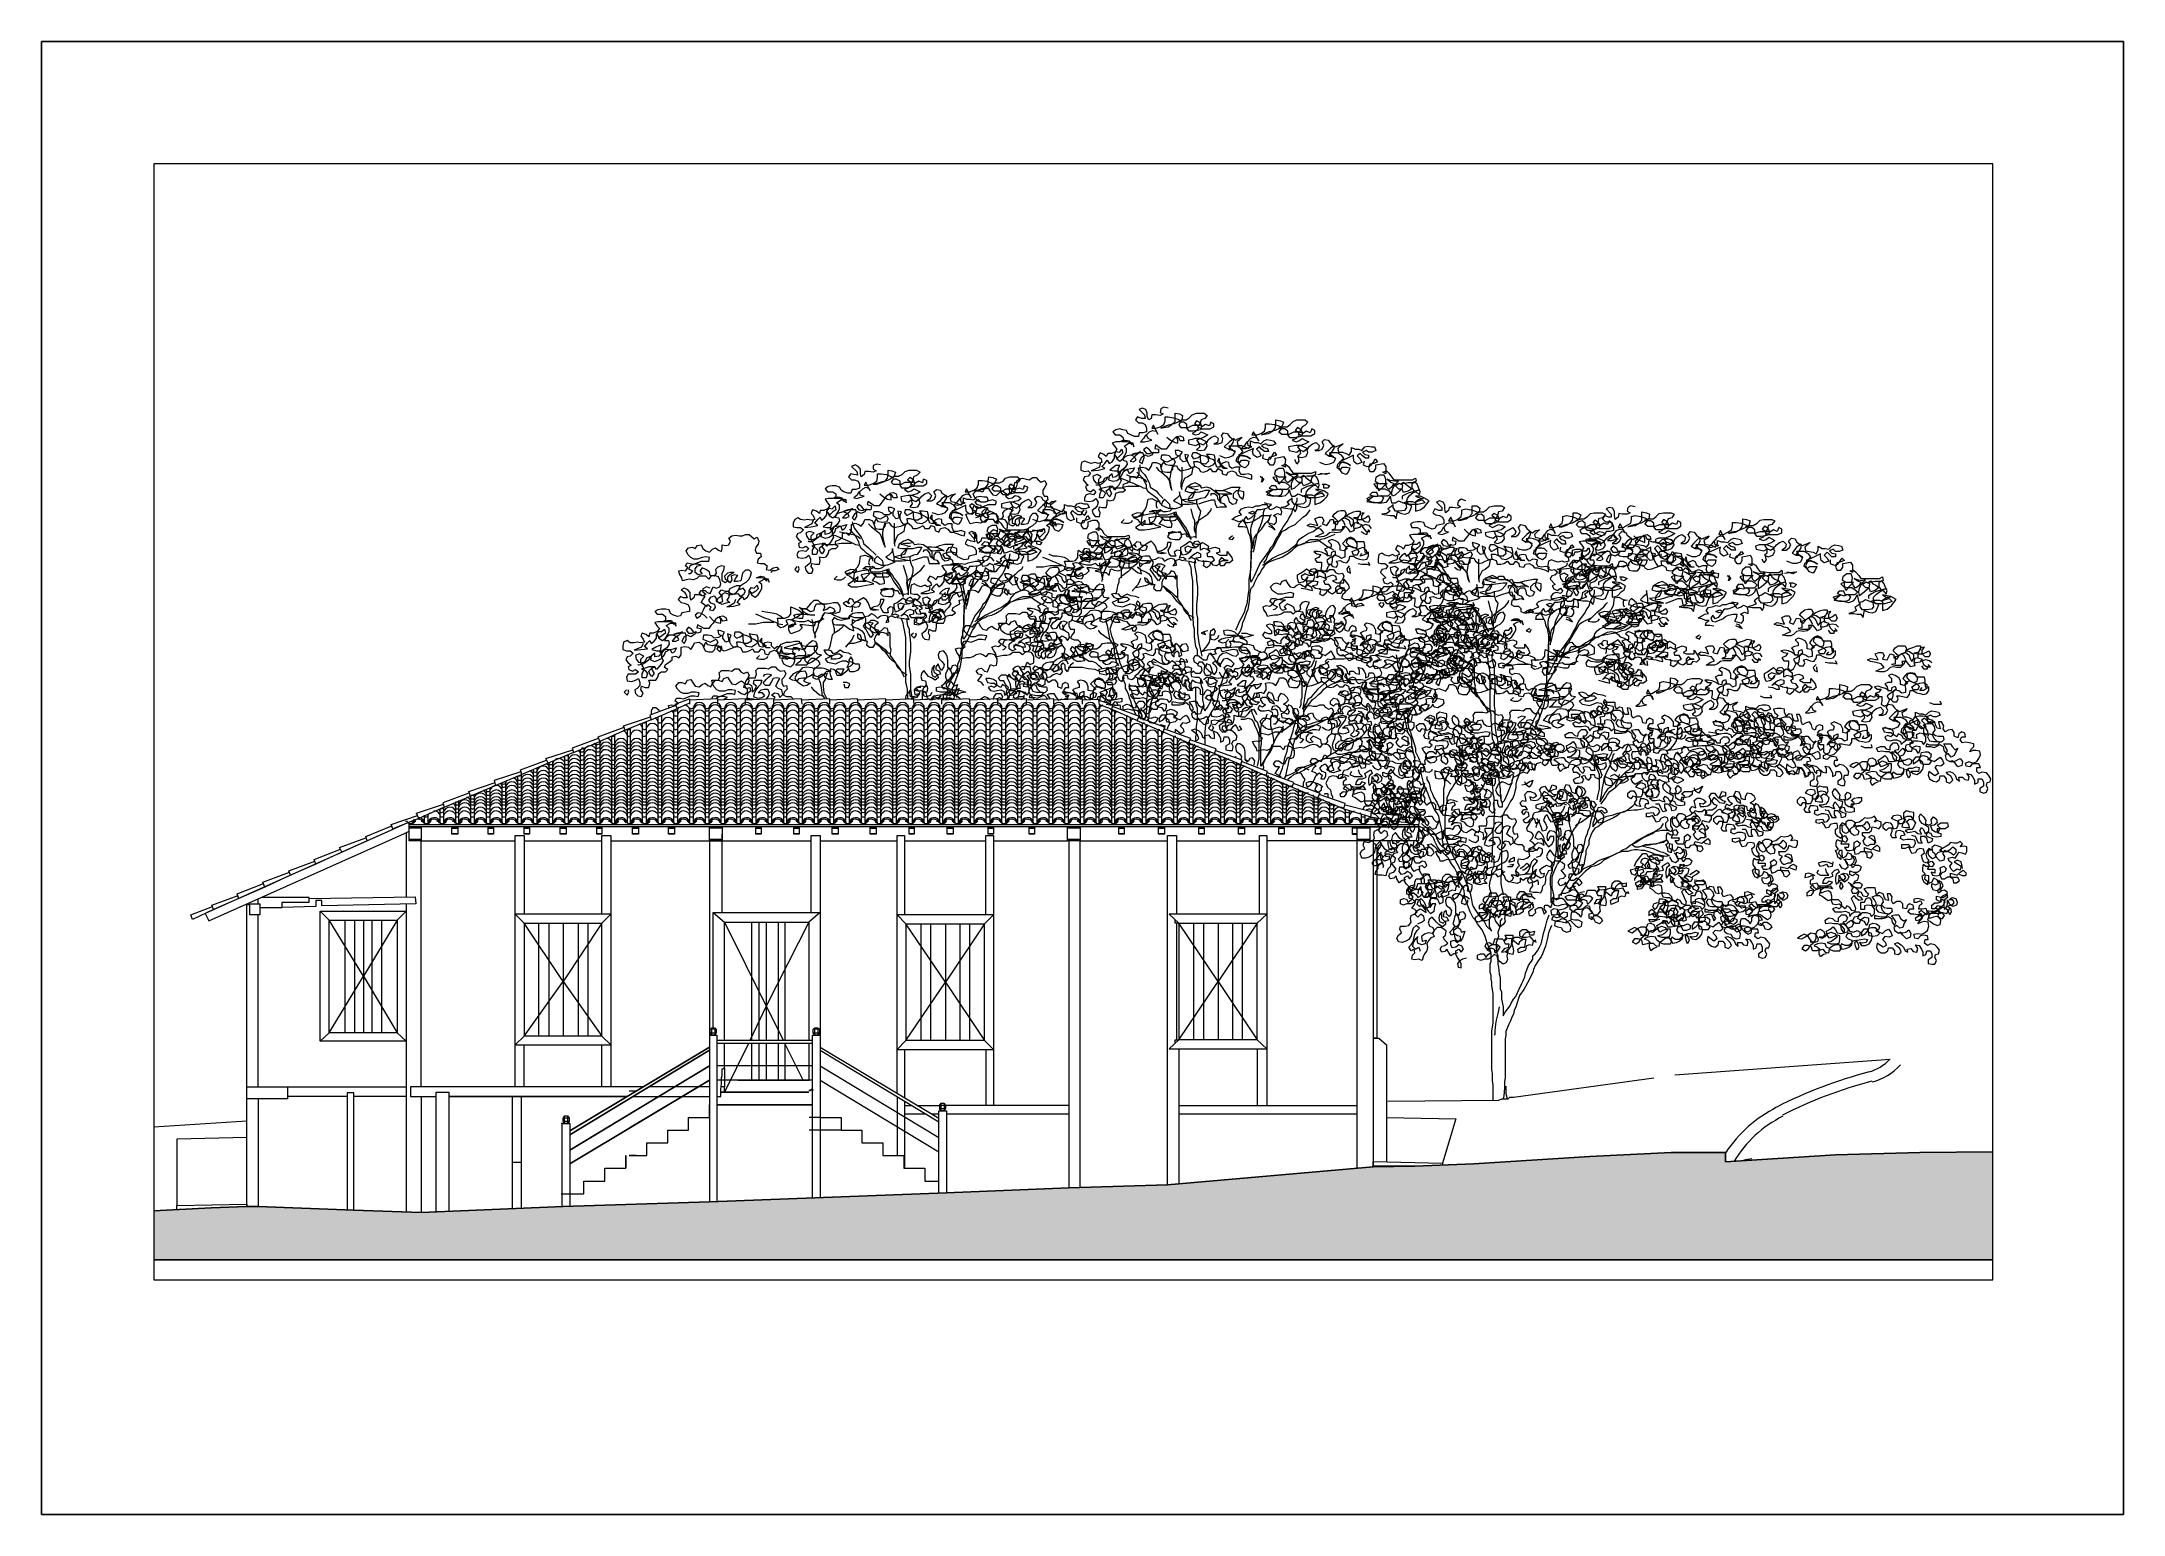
# Paper-space layout 'Layout1' of a CAD drawing. Header units: millimetres. Extents: x 21 to 318, y 103 to 313.
# The model-space entities are those that its viewports show. They can reach past a viewport. Long polylines and large blocks are cut down to what shows.
import ezdxf

# ---------------------------------------------------------------- set-up
doc = ezdxf.new("R2010")
doc.units = ezdxf.units.MM
for name, color, linetype, lineweight in [('A-ALV-___-___-EXI', 250, 'Continuous', 25), ('A-BAS-___-___-EXI', 250, 'Continuous', 25), ('A-COB-___-___-EXI', 250, 'Continuous', 25), ('A-ESC-___-___-EXI', 250, 'Continuous', 25), ('A-JAN-___-___-EXI', 250, 'Continuous', 25), ('A-PIS-___-___-EXI', 250, 'Continuous', 25), ('A-POR-___-___-EXI', 250, 'Continuous', 25), ('A-VEG-___-___-EXI', 250, 'Continuous', 25)]:
    doc.layers.add(name, color=color, linetype=linetype, lineweight=lineweight)

# ---------------------------------------------------------------- blocks, each defined once
blk = doc.blocks.new('A4 HORIZONTAL - A4-22953793-Não nomeada')
at = {"layer": 'A-PIS-___-___-EXI'}
for p, q in [((317.79, 313), (20.79, 313)), ((20.79, 313), (20.79, 103)), ((317.79, 103), (317.79, 313)), ((20.79, 103), (317.79, 103))]:
    blk.add_line(p, q, dxfattribs=at)

msp = doc.modelspace()

# ---------------------------------------------------------------- hatches: boundary and pattern name
at = {"layer": 'A-BAS-___-___-EXI', "true_color": 0xcb9898}
msp.add_hatch(color=253, dxfattribs=at).paths.add_polyline_path([(37687, -223), (37687, 1314), (36646, 1305), (35441, 1273), (33874, 1175), (33874, 1305), (33096, 1305), (31934, 1251), (30282, 1145), (29440, 1113), (28843, 1102), (25911, 846), (24504, 804), (22756, 729), (19278, 598), (17287, 537), (15262, 452), (14303, 484), (12938, 537), (12778, 537), (12267, 516), (11446, 475), (11446, -223), (18690, -223)])

# ---------------------------------------------------------------- linework, layer by layer
at = {"layer": 'A-ALV-___-___-EXI', "color": 28, "lineweight": 15}
for p, q in [((15049, 5867), (15049, 4950)), ((19558, 4726), (19558, 5846)), ((24504, 5750), (24504, 804)), ((15049, 4844), (15049, 462)), ((12938, 2243), (12938, 4694)), ((16733, 2243), (16733, 2840)), ((17842, 2243), (17842, 2840)), ((22159, 2776), (22159, 2083)), ((23321, 2776), (23321, 1976)), ((26071, 2786), (26071, 860)), ((27190, 2786), (27190, 1976)), ((14207, 2104), (13354, 2104)), ((15049, 2104), (14303, 2104)), ((15262, 2104), (15262, 452)), ((15656, 2104), (17949, 2104)), ((16563, 2104), (16563, 507)), ((16690, 2104), (16690, 516)), ((18332, 2179), (18229, 2179)), ((18279, 2104), (19377, 2104)), ((19377, 2243), (18513, 2243)), ((22052, 2104), (22052, 1262)), ((12938, 2072), (12938, 537)), ((22159, 2040), (22159, 1081)), ((22159, 1976), (22266, 1976)), ((22159, 1859), (22468, 1859)), ((22543, 1859), (22649, 1859)), ((22681, 1901), (22681, 2008)), ((22724, 2008), (22724, 1901)), ((22756, 1859), (24504, 1859)), ((26071, 1976), (28619, 1976)), ((26071, 1859), (28619, 1859)), ((12778, 1752), (11446, 1666)), ((16563, 1166), (16690, 1166))]:
    msp.add_line(p, q, dxfattribs=at)
at = {"layer": 'A-ALV-___-___-EXI'}
msp.add_line((15656, 2104), (18193, 2104), dxfattribs=at)
at = {"layer": 'A-ALV-___-___-EXI', "color": 28, "lineweight": 15, "flags": 128}
for points in [[(28800, 5952), (28800, 5750), (28619, 5750), (28619, 5952), (28544, 5952), (28544, 5846), (28619, 5846), (28619, 5952), (28800, 5952), (29493, 5952), (29493, 5750), (28800, 5750), (28843, 5750), (28843, 1102)], [(15262, 2243), (15262, 5750), (16605, 5750)], [(16605, 2243), (16605, 2840), (16605, 4705), (16605, 5824), (16733, 5824), (16733, 4705)], [(17842, 4705), (17842, 5824), (17970, 5824), (17970, 4705), (17970, 2840), (17842, 2967), (16733, 2967), (16605, 2840), (17970, 2840), (17970, 2243)], [(20826, 4726), (20826, 5824), (20954, 5824), (20954, 4726), (20794, 4588), (20794, 2904)], [(22052, 2147), (22052, 2776), (22052, 4694), (22052, 5824), (22159, 5824), (22159, 4694)], [(23321, 4694), (23321, 5824), (23427, 5824), (23427, 4694), (23427, 2776), (23300, 2904), (22180, 2904), (22052, 2776), (23427, 2776), (23427, 1976)], [(24664, 808), (24664, 5750), (25911, 5750)], [(25911, 846), (25911, 5824), (26039, 5824), (26039, 4705)], [(27222, 4705), (27222, 5824), (27329, 5824), (27329, 4705), (27329, 2786), (27190, 2914), (26071, 2914), (25933, 2786), (27329, 2786), (27329, 1976)], [(28619, 1091), (28619, 5750), (27329, 5750)], [(28896, 5622), (28896, 2936), (28843, 2936), (28928, 2936), (29035, 2840), (29035, 1177)], [(11787, 494), (11776, 494), (11776, 548), (12778, 569), (12778, 537), (12778, 4844), (12821, 4844)], [(13354, 2243), (13354, 2072), (12778, 2072), (12778, 2243), (13354, 2243), (15049, 2243)], [(14303, 484), (14303, 2157), (14207, 2157), (14207, 494)], [(18428, 2243), (15113, 2243), (15113, 2104), (15475, 2104)], [(15475, 461), (15475, 2168), (15656, 2168), (15656, 468)], [(22340, 1976), (22660, 1976), (22660, 1933)], [(24504, 1976), (22745, 1976), (22660, 1976), (22681, 2008), (22724, 2008), (22745, 1976), (22745, 1933), (22724, 1901), (22681, 1901), (22660, 1933), (22745, 1933)], [(12778, 1486), (12778, 1518), (11776, 1496), (11776, 548)]]:
    msp.add_lwpolyline(points, dxfattribs=at)
at = {"layer": 'A-BAS-___-___-EXI'}
for p, q in [((31934, 1251), (30282, 1145)), ((33096, 1305), (31934, 1251)), ((36646, 1305), (35441, 1273)), ((37687, 1314), (36646, 1305)), ((19377, 601), (17287, 537)), ((12267, 516), (11446, 475)), ((11446, -223), (37687, -223))]:
    msp.add_line(p, q, dxfattribs=at)
for points in [[(35441, 1273), (33874, 1175), (33874, 1305), (33096, 1305)], [(28843, 1102), (25911, 846), (24504, 804), (22756, 729), (19377, 601)], [(30282, 1145), (29440, 1113), (28843, 1102)], [(14303, 484), (12938, 537), (12778, 537), (12267, 516)], [(17287, 537), (15262, 452), (14303, 484)]]:
    msp.add_lwpolyline(points, dxfattribs=at)
at = {"layer": 'A-COB-___-___-EXI', "color": 28, "lineweight": 15}
for p, q in [((20293, 7775), (19888, 7754)), ((25869, 7370), (25495, 7509)), ((18247, 7359), (18247, 7338)), ((25602, 7413), (25602, 7338)), ((15049, 6027), (15038, 6027)), ((15134, 6038), (15134, 5995)), ((15187, 6027), (15177, 6027)), ((15273, 6027), (15262, 6027)), ((15497, 6027), (15486, 6027)), ((15624, 6027), (15614, 6027)), ((15699, 5942), (15784, 5942)), ((15720, 6027), (15710, 6027)), ((15848, 6027), (15838, 6027)), ((15944, 6027), (15934, 6027)), ((16072, 6027), (16061, 6027)), ((16168, 6027), (16157, 6027)), ((16221, 5942), (16296, 5942)), ((16296, 6027), (16285, 6027)), ((16392, 6027), (16381, 6027)), ((16520, 6027), (16509, 6027)), ((16616, 6027), (16605, 6027)), ((16744, 6027), (16733, 6027)), ((16733, 5942), (16808, 5942)), ((16968, 6027), (16957, 6027)), ((17191, 6027), (17181, 6027)), ((17245, 5942), (17330, 5942)), ((17277, 6027), (17266, 6027)), ((17415, 6027), (17405, 6027)), ((17501, 6027), (17490, 6027)), ((17724, 6027), (17714, 6027)), ((17767, 5942), (17842, 5942)), ((17948, 6027), (17938, 6027)), ((18076, 6027), (18066, 6027)), ((18172, 6027), (18161, 6027)), ((18279, 5942), (18364, 5942)), ((18300, 6027), (18289, 6027)), ((18396, 6027), (18385, 6027)), ((18524, 6027), (18513, 6027)), ((18620, 6027), (18609, 6027)), ((18748, 6027), (18737, 6027)), ((18790, 5942), (18876, 5942)), ((18844, 6027), (18833, 6027)), ((18972, 6027), (18961, 6027)), ((19068, 6027), (19057, 6027)), ((19195, 6027), (19185, 6027)), ((19419, 6027), (19409, 6027)), ((19643, 6027), (19633, 6027)), ((19728, 6027), (19718, 6027)), ((19952, 6027), (19942, 6027)), ((20038, 5942), (20112, 5942)), ((20176, 6027), (20166, 6027)), ((20304, 6027), (20293, 6027)), ((20400, 6027), (20389, 6027)), ((20528, 6027), (20517, 6027)), ((20581, 5942), (20656, 5942)), ((20624, 6027), (20613, 6027)), ((20752, 6027), (20741, 6027)), ((20848, 6027), (20837, 6027)), ((20976, 6027), (20965, 6027)), ((21072, 6027), (21061, 6027)), ((21125, 5942), (21210, 5942)), ((21200, 6027), (21189, 6027)), ((21295, 6027), (21285, 6027)), ((21423, 6027), (21413, 6027)), ((21647, 6027), (21637, 6027)), ((21669, 5942), (21754, 5942)), ((21871, 6027), (21860, 6027)), ((21956, 6027), (21946, 6027)), ((22180, 6027), (22170, 6027)), ((22223, 5942), (22298, 5942)), ((22404, 6027), (22393, 6027)), ((22532, 6027), (22521, 6027)), ((22628, 6027), (22617, 6027)), ((22756, 6027), (22745, 6027)), ((22767, 5942), (22852, 5942)), ((22852, 6027), (22841, 6027)), ((22980, 6027), (22969, 6027)), ((23076, 6027), (23065, 6027)), ((23204, 6027), (23193, 6027)), ((23300, 6027), (23289, 6027)), ((23353, 5942), (23427, 5942)), ((23427, 6027), (23417, 6027)), ((23523, 6027), (23513, 6027)), ((23651, 6027), (23641, 6027)), ((23875, 6027), (23865, 6027)), ((23939, 5942), (24014, 5942)), ((24099, 6027), (24088, 6027)), ((24184, 6027), (24174, 6027)), ((24323, 6027), (24312, 6027)), ((24408, 6027), (24398, 6027)), ((24632, 6027), (24621, 6027)), ((24856, 6027), (24845, 6027)), ((24984, 6027), (24973, 6027)), ((25080, 6027), (25069, 6027)), ((25208, 6027), (25197, 6027)), ((25218, 5942), (25293, 5942)), ((25304, 6027), (25293, 6027)), ((25432, 6027), (25421, 6027)), ((25527, 6027), (25517, 6027)), ((25655, 6027), (25645, 6027)), ((25751, 6027), (25741, 6027)), ((25783, 5942), (25869, 5942)), ((25879, 6027), (25869, 6027)), ((25975, 6027), (25965, 6027)), ((26103, 6027), (26092, 6027)), ((26327, 6027), (26316, 6027)), ((26359, 5942), (26434, 5942)), ((26412, 6027), (26402, 6027)), ((26551, 6027), (26540, 6027)), ((26636, 6027), (26625, 6027)), ((26860, 6027), (26849, 6027)), ((26924, 5942), (27009, 5942)), ((27084, 6027), (27073, 6027)), ((27212, 6027), (27201, 6027)), ((27308, 6027), (27297, 6027)), ((27436, 6027), (27425, 6027)), ((27500, 5942), (27574, 5942)), ((27532, 6027), (27521, 6027)), ((27659, 6027), (27649, 6027)), ((27755, 6027), (27745, 6027)), ((27883, 6027), (27873, 6027)), ((27979, 6027), (27969, 6027)), ((28022, 5942), (28097, 5942)), ((28107, 6027), (28097, 6027)), ((28203, 6027), (28192, 6027)), ((28331, 6027), (28320, 6027)), ((28555, 6027), (28544, 6027)), ((28544, 5942), (28619, 5942)), ((28779, 6027), (28768, 6027)), ((28811, 6091), (28992, 6059)), ((28864, 6027), (28853, 6027)), ((28896, 6070), (28896, 5995)), ((28949, 6070), (28949, 5995)), ((29088, 6027), (29077, 6027)), ((29120, 6038), (29120, 5995)), ((29482, 6070), (29205, 6091)), ((29312, 6027), (29301, 6027)), ((29440, 6027), (29429, 6027)), ((15262, 5931), (15091, 5931)), ((15262, 5771), (15091, 5771)), ((15699, 5931), (15784, 5931)), ((15699, 5856), (15784, 5856)), ((16221, 5931), (16296, 5931)), ((16221, 5856), (16296, 5856)), ((16733, 5931), (16808, 5931)), ((16733, 5856), (16808, 5856)), ((16733, 5750), (17842, 5750)), ((17245, 5931), (17330, 5931)), ((17245, 5856), (17330, 5856)), ((17767, 5931), (17842, 5931)), ((17767, 5856), (17842, 5856)), ((17970, 5750), (20826, 5750)), ((18279, 5931), (18364, 5931)), ((18279, 5856), (18364, 5856)), ((18790, 5931), (18876, 5931)), ((18790, 5856), (18876, 5856)), ((19558, 5931), (19377, 5931)), ((19558, 5771), (19377, 5771)), ((20038, 5931), (20112, 5931)), ((20038, 5856), (20112, 5856)), ((20581, 5931), (20656, 5931)), ((20581, 5856), (20656, 5856)), ((20954, 5750), (22052, 5750)), ((21125, 5931), (21210, 5931)), ((21125, 5856), (21210, 5856)), ((21669, 5931), (21754, 5931)), ((21669, 5856), (21754, 5856)), ((22159, 5750), (23321, 5750)), ((22223, 5931), (22298, 5931)), ((22223, 5856), (22298, 5856)), ((22767, 5931), (22852, 5931)), ((22767, 5856), (22852, 5856)), ((23353, 5931), (23427, 5931)), ((23353, 5856), (23427, 5856)), ((23427, 5750), (24483, 5750)), ((23939, 5931), (24014, 5931)), ((23939, 5856), (24014, 5856)), ((24664, 5931), (24483, 5931)), ((24664, 5771), (24483, 5771)), ((25218, 5931), (25293, 5931)), ((25218, 5856), (25293, 5856)), ((25783, 5931), (25869, 5931)), ((25783, 5856), (25869, 5856)), ((26039, 5750), (27222, 5750)), ((26359, 5931), (26434, 5931)), ((26359, 5856), (26434, 5856)), ((26924, 5931), (27009, 5931)), ((26924, 5856), (27009, 5856)), ((27500, 5931), (27574, 5931)), ((27500, 5856), (27574, 5856)), ((28022, 5931), (28097, 5931)), ((28022, 5856), (28097, 5856)), ((28544, 5856), (28619, 5856)), ((12938, 4854), (12938, 4918))]:
    msp.add_line(p, q, dxfattribs=at)
at = {"layer": 'A-COB-___-___-EXI', "color": 28, "lineweight": 15, "flags": 128}
for points in [[(19089, 7711), (18918, 7637), (18886, 7700), (19089, 7775), (19089, 7700)], [(19494, 7700), (19494, 7775), (19089, 7754)], [(19888, 7700), (19888, 7775), (19494, 7754)], [(20699, 7700), (20688, 7775), (20293, 7754)], [(21093, 7700), (21093, 7775), (20688, 7754)], [(21498, 7700), (21487, 7775), (21093, 7754)], [(21892, 7700), (21892, 7775), (21487, 7754)], [(22298, 7700), (22287, 7775), (21892, 7754)], [(22692, 7700), (22692, 7775), (22287, 7754)], [(23097, 7700), (23086, 7775), (22692, 7754)], [(23491, 7700), (23491, 7775), (23097, 7754)], [(23897, 7700), (23897, 7775), (23491, 7754)], [(24291, 7700), (24291, 7775), (23897, 7754)], [(24696, 7700), (24696, 7775), (24291, 7754)], [(24931, 7754), (25133, 7690), (25112, 7626), (24941, 7690), (24931, 7764), (24696, 7754)], [(18545, 7477), (18172, 7327), (17810, 7167), (17788, 7231), (18161, 7370)], [(18172, 7327), (18151, 7391), (18535, 7519)], [(18471, 7445), (18471, 7434), (18471, 7338)], [(18897, 7679), (18524, 7541), (18545, 7477), (18918, 7637), (18918, 7615), (18918, 7541), (18918, 7434), (18918, 7338)], [(18641, 7519), (18641, 7434), (18641, 7349), (18641, 7253), (18641, 7135), (18641, 7072), (18641, 7029), (18641, 6976), (18641, 6901), (18641, 6848), (18641, 6794), (18641, 6741), (18641, 6677), (18641, 6624), (18641, 6571), (18641, 6517), (18641, 6464), (18641, 6400), (18641, 6357), (18641, 6304), (18641, 6261), (18641, 6219), (18641, 6155), (18641, 6091), (18641, 5995)], [(18694, 7541), (18694, 7434), (18694, 7338)], [(18865, 7615), (18865, 7434), (18865, 7349), (18865, 7253), (18865, 7135), (18865, 7072), (18865, 7029), (18865, 6976), (18865, 6901), (18865, 6848), (18865, 6794), (18865, 6741), (18865, 6677), (18865, 6624), (18865, 6571), (18865, 6517), (18865, 6464), (18865, 6400), (18865, 6357), (18865, 6304), (18865, 6261), (18865, 6219), (18865, 6155), (18865, 6091), (18865, 5995)], [(19089, 7647), (19089, 7615), (19089, 7541), (19089, 7434), (19089, 7349), (19089, 7253), (19089, 7135), (19089, 7072), (19089, 7029), (19089, 6976), (19089, 6901), (19089, 6848), (19089, 6794), (19089, 6741), (19089, 6677), (19089, 6624), (19089, 6571), (19089, 6517), (19089, 6464), (19089, 6400), (19089, 6357), (19089, 6304), (19089, 6261), (19089, 6219), (19089, 6155), (19089, 6091), (19089, 5995)], [(19142, 7647), (19142, 7615), (19142, 7541), (19142, 7434), (19142, 7338)], [(19313, 7647), (19313, 7615), (19313, 7541), (19313, 7434), (19313, 7349), (19313, 7253), (19313, 7135), (19313, 7072), (19313, 7029), (19313, 6976), (19313, 6901), (19313, 6848), (19313, 6794), (19313, 6741), (19313, 6677), (19313, 6624), (19313, 6571), (19313, 6517), (19313, 6464), (19313, 6400), (19313, 6357), (19313, 6304), (19313, 6261), (19313, 6219), (19313, 6155), (19313, 6091), (19313, 5995)], [(19366, 7647), (19366, 7615), (19366, 7541), (19366, 7434), (19366, 7338)], [(19537, 7647), (19537, 7615), (19537, 7541), (19537, 7434), (19537, 7349), (19537, 7253), (19537, 7135), (19537, 7072), (19537, 7029), (19537, 6976), (19537, 6901), (19537, 6848), (19537, 6794), (19537, 6741), (19537, 6677), (19537, 6624), (19537, 6571), (19537, 6517), (19537, 6464), (19537, 6400), (19537, 6357), (19537, 6304), (19537, 6261), (19537, 6219), (19537, 6155), (19537, 6091), (19537, 5995)], [(19590, 7647), (19590, 7615), (19590, 7541), (19590, 7434), (19590, 7338)], [(19760, 7647), (19760, 7615), (19760, 7541), (19760, 7434), (19760, 7349), (19760, 7253), (19760, 7135), (19760, 7072), (19760, 7029), (19760, 6976), (19760, 6901), (19760, 6848), (19760, 6794), (19760, 6741), (19760, 6677), (19760, 6624), (19760, 6571), (19760, 6517), (19760, 6464), (19760, 6400), (19760, 6357), (19760, 6304), (19760, 6261), (19760, 6219), (19760, 6155), (19760, 6091), (19760, 5995)], [(19814, 7647), (19814, 7615), (19814, 7541), (19814, 7434), (19814, 7338)], [(19984, 7647), (19984, 7615), (19984, 7541), (19984, 7434), (19984, 7349), (19984, 7253), (19984, 7135), (19984, 7072), (19984, 7029), (19984, 6976), (19984, 6901), (19984, 6848), (19984, 6794), (19984, 6741), (19984, 6677), (19984, 6624), (19984, 6571), (19984, 6517), (19984, 6464), (19984, 6400), (19984, 6357), (19984, 6304), (19984, 6261), (19984, 6219), (19984, 6155), (19984, 6091), (19984, 5995)], [(20038, 7647), (20038, 7615), (20038, 7541), (20038, 7434), (20038, 7338)], [(20208, 7647), (20208, 7615), (20208, 7541), (20208, 7434), (20208, 7349), (20208, 7253), (20208, 7135), (20208, 7072), (20208, 7029), (20208, 6976), (20208, 6901), (20208, 6848), (20208, 6794), (20208, 6741), (20208, 6677), (20208, 6624), (20208, 6571), (20208, 6517), (20208, 6464), (20208, 6400), (20208, 6357), (20208, 6304), (20208, 6261), (20208, 6219), (20208, 6155), (20208, 6091), (20208, 5995)], [(20261, 7647), (20261, 7615), (20261, 7541), (20261, 7434), (20261, 7338)], [(20432, 7647), (20432, 7615), (20432, 7541), (20432, 7434), (20432, 7349), (20432, 7253), (20432, 7135), (20432, 7072), (20432, 7029), (20432, 6976), (20432, 6901), (20432, 6848), (20432, 6794), (20432, 6741), (20432, 6677), (20432, 6624), (20432, 6571), (20432, 6517), (20432, 6464), (20432, 6400), (20432, 6357), (20432, 6304), (20432, 6261), (20432, 6219), (20432, 6155), (20432, 6091), (20432, 5995)], [(20475, 7647), (20475, 7615), (20475, 7541), (20475, 7434), (20475, 7338)], [(20645, 7647), (20645, 7615), (20645, 7541), (20645, 7434), (20645, 7349), (20645, 7253), (20645, 7135), (20645, 7072), (20645, 7029), (20645, 6976), (20645, 6901), (20645, 6848), (20645, 6794), (20645, 6741), (20645, 6677), (20645, 6624), (20645, 6571), (20645, 6517), (20645, 6464), (20645, 6400), (20645, 6357), (20645, 6304), (20645, 6261), (20645, 6219), (20645, 6155), (20645, 6091), (20645, 5995)], [(20699, 7647), (20699, 7615), (20699, 7541), (20699, 7434), (20699, 7338)], [(20869, 7647), (20869, 7615), (20869, 7541), (20869, 7434), (20869, 7349), (20869, 7253), (20869, 7135), (20869, 7072), (20869, 7029), (20869, 6976), (20869, 6901), (20869, 6848), (20869, 6794), (20869, 6741), (20869, 6677), (20869, 6624), (20869, 6571), (20869, 6517), (20869, 6464), (20869, 6400), (20869, 6357), (20869, 6304), (20869, 6261), (20869, 6219), (20869, 6155), (20869, 6091), (20869, 5995)], [(20922, 7647), (20922, 7615), (20922, 7541), (20922, 7434), (20922, 7338)], [(21093, 7647), (21093, 7615), (21093, 7541), (21093, 7434), (21093, 7349), (21093, 7253), (21093, 7135), (21093, 7072), (21093, 7029), (21093, 6976), (21093, 6901), (21093, 6848), (21093, 6794), (21093, 6741), (21093, 6677), (21093, 6624), (21093, 6571), (21093, 6517), (21093, 6464), (21093, 6400), (21093, 6357), (21093, 6304), (21093, 6261), (21093, 6219), (21093, 6155), (21093, 6091), (21093, 5995)], [(21146, 7647), (21146, 7615), (21146, 7541), (21146, 7434), (21146, 7338)], [(21317, 7647), (21317, 7615), (21317, 7541), (21317, 7434), (21317, 7349), (21317, 7253), (21317, 7135), (21317, 7072), (21317, 7029), (21317, 6976), (21317, 6901), (21317, 6848), (21317, 6794), (21317, 6741), (21317, 6677), (21317, 6624), (21317, 6571), (21317, 6517), (21317, 6464), (21317, 6400), (21317, 6357), (21317, 6304), (21317, 6261), (21317, 6219), (21317, 6155), (21317, 6091), (21317, 5995)], [(21370, 7647), (21370, 7615), (21370, 7541), (21370, 7434), (21370, 7338)], [(21541, 7647), (21541, 7615), (21541, 7541), (21541, 7434), (21541, 7349), (21541, 7253), (21541, 7135), (21541, 7072), (21541, 7029), (21541, 6976), (21541, 6901), (21541, 6848), (21541, 6794), (21541, 6741), (21541, 6677), (21541, 6624), (21541, 6571), (21541, 6517), (21541, 6464), (21541, 6400), (21541, 6357), (21541, 6304), (21541, 6261), (21541, 6219), (21541, 6155), (21541, 6091), (21541, 5995)], [(21594, 7647), (21594, 7615), (21594, 7541), (21594, 7434), (21594, 7338)], [(21765, 7647), (21765, 7615), (21765, 7541), (21765, 7434), (21765, 7349), (21765, 7253), (21765, 7135), (21765, 7072), (21765, 7029), (21765, 6976), (21765, 6901), (21765, 6848), (21765, 6794), (21765, 6741), (21765, 6677), (21765, 6624), (21765, 6571), (21765, 6517), (21765, 6464), (21765, 6400), (21765, 6357), (21765, 6304), (21765, 6261), (21765, 6219), (21765, 6155), (21765, 6091), (21765, 5995)], [(21818, 7647), (21818, 7615), (21818, 7541), (21818, 7434), (21818, 7338)], [(21988, 7647), (21988, 7615), (21988, 7541), (21988, 7434), (21988, 7349), (21988, 7253), (21988, 7135), (21988, 7072), (21988, 7029), (21988, 6976), (21988, 6901), (21988, 6848), (21988, 6794), (21988, 6741), (21988, 6677), (21988, 6624), (21988, 6571), (21988, 6517), (21988, 6464), (21988, 6400), (21988, 6357), (21988, 6304), (21988, 6261), (21988, 6219), (21988, 6155), (21988, 6091), (21988, 5995)], [(22042, 7647), (22042, 7615), (22042, 7541), (22042, 7434), (22042, 7338)], [(22212, 7647), (22212, 7615), (22212, 7541), (22212, 7434), (22212, 7349), (22212, 7253), (22212, 7135), (22212, 7072), (22212, 7029), (22212, 6976), (22212, 6901), (22212, 6848), (22212, 6794), (22212, 6741), (22212, 6677), (22212, 6624), (22212, 6571), (22212, 6517), (22212, 6464), (22212, 6400), (22212, 6357), (22212, 6304), (22212, 6261), (22212, 6219), (22212, 6155), (22212, 6091), (22212, 5995)], [(22266, 7647), (22266, 7615), (22266, 7541), (22266, 7434), (22266, 7338)], [(22436, 7647), (22436, 7615), (22436, 7541), (22436, 7434), (22436, 7349), (22436, 7253), (22436, 7135), (22436, 7072), (22436, 7029), (22436, 6976), (22436, 6901), (22436, 6848), (22436, 6794), (22436, 6741), (22436, 6677), (22436, 6624), (22436, 6571), (22436, 6517), (22436, 6464), (22436, 6400), (22436, 6357), (22436, 6304), (22436, 6261), (22436, 6219), (22436, 6155), (22436, 6091), (22436, 5995)], [(22489, 7647), (22489, 7615), (22489, 7541), (22489, 7434), (22489, 7338)], [(22660, 7647), (22660, 7615), (22660, 7541), (22660, 7434), (22660, 7349), (22660, 7253), (22660, 7135), (22660, 7072), (22660, 7029), (22660, 6976), (22660, 6901), (22660, 6848), (22660, 6794), (22660, 6741), (22660, 6677), (22660, 6624), (22660, 6571), (22660, 6517), (22660, 6464), (22660, 6400), (22660, 6357), (22660, 6304), (22660, 6261), (22660, 6219), (22660, 6155), (22660, 6091), (22660, 5995)], [(22703, 7647), (22703, 7615), (22703, 7541), (22703, 7434), (22703, 7338)], [(22873, 7647), (22873, 7615), (22873, 7541), (22873, 7434), (22873, 7349), (22873, 7253), (22873, 7135), (22873, 7072), (22873, 7029), (22873, 6976), (22873, 6901), (22873, 6848), (22873, 6794), (22873, 6741), (22873, 6677), (22873, 6624), (22873, 6571), (22873, 6517), (22873, 6464), (22873, 6400), (22873, 6357), (22873, 6304), (22873, 6261), (22873, 6219), (22873, 6155), (22873, 6091), (22873, 5995)], [(22926, 7647), (22926, 7615), (22926, 7541), (22926, 7434), (22926, 7338)], [(23097, 7647), (23097, 7615), (23097, 7541), (23097, 7434), (23097, 7349), (23097, 7253), (23097, 7135), (23097, 7072), (23097, 7029), (23097, 6976), (23097, 6901), (23097, 6848), (23097, 6794), (23097, 6741), (23097, 6677), (23097, 6624), (23097, 6571), (23097, 6517), (23097, 6464), (23097, 6400), (23097, 6357), (23097, 6304), (23097, 6261), (23097, 6219), (23097, 6155), (23097, 6091), (23097, 5995)], [(23150, 7647), (23150, 7615), (23150, 7541), (23150, 7434), (23150, 7338)], [(23321, 7647), (23321, 7615), (23321, 7541), (23321, 7434), (23321, 7349), (23321, 7253), (23321, 7135), (23321, 7072), (23321, 7029), (23321, 6976), (23321, 6901), (23321, 6848), (23321, 6794), (23321, 6741), (23321, 6677), (23321, 6624), (23321, 6571), (23321, 6517), (23321, 6464), (23321, 6400), (23321, 6357), (23321, 6304), (23321, 6261), (23321, 6219), (23321, 6155), (23321, 6091), (23321, 5995)], [(23374, 7647), (23374, 7615), (23374, 7541), (23374, 7434), (23374, 7338)], [(23545, 7647), (23545, 7615), (23545, 7541), (23545, 7434), (23545, 7349), (23545, 7253), (23545, 7135), (23545, 7072), (23545, 7029), (23545, 6976), (23545, 6901), (23545, 6848), (23545, 6794), (23545, 6741), (23545, 6677), (23545, 6624), (23545, 6571), (23545, 6517), (23545, 6464), (23545, 6400), (23545, 6357), (23545, 6304), (23545, 6261), (23545, 6219), (23545, 6155), (23545, 6091), (23545, 5995)], [(23598, 7647), (23598, 7615), (23598, 7541), (23598, 7434), (23598, 7338)], [(23769, 7647), (23769, 7615), (23769, 7541), (23769, 7434), (23769, 7349), (23769, 7253), (23769, 7135), (23769, 7072), (23769, 7029), (23769, 6976), (23769, 6901), (23769, 6848), (23769, 6794), (23769, 6741), (23769, 6677), (23769, 6624), (23769, 6571), (23769, 6517), (23769, 6464), (23769, 6400), (23769, 6357), (23769, 6304), (23769, 6261), (23769, 6219), (23769, 6155), (23769, 6091), (23769, 5995)], [(23822, 7647), (23822, 7615), (23822, 7541), (23822, 7434), (23822, 7338)], [(23992, 7647), (23992, 7615), (23992, 7541), (23992, 7434), (23992, 7349), (23992, 7253), (23992, 7135), (23992, 7072), (23992, 7029), (23992, 6976), (23992, 6901), (23992, 6848), (23992, 6794), (23992, 6741), (23992, 6677), (23992, 6624), (23992, 6571), (23992, 6517), (23992, 6464), (23992, 6400), (23992, 6357), (23992, 6304), (23992, 6261), (23992, 6219), (23992, 6155), (23992, 6091), (23992, 5995)], [(24046, 7647), (24046, 7615), (24046, 7541), (24046, 7434), (24046, 7338)], [(24216, 7647), (24216, 7615), (24216, 7541), (24216, 7434), (24216, 7349), (24216, 7253), (24216, 7135), (24216, 7072), (24216, 7029), (24216, 6976), (24216, 6901), (24216, 6848), (24216, 6794), (24216, 6741), (24216, 6677), (24216, 6624), (24216, 6571), (24216, 6517), (24216, 6464), (24216, 6400), (24216, 6357), (24216, 6304), (24216, 6261), (24216, 6219), (24216, 6155), (24216, 6091), (24216, 5995)], [(24270, 7647), (24270, 7615), (24270, 7541), (24270, 7434), (24270, 7338)], [(24440, 7647), (24440, 7615), (24440, 7541), (24440, 7434), (24440, 7349), (24440, 7253), (24440, 7135), (24440, 7072), (24440, 7029), (24440, 6976), (24440, 6901), (24440, 6848), (24440, 6794), (24440, 6741), (24440, 6677), (24440, 6624), (24440, 6571), (24440, 6517), (24440, 6464), (24440, 6400), (24440, 6357), (24440, 6304), (24440, 6261), (24440, 6219), (24440, 6155), (24440, 6091), (24440, 5995)], [(24493, 7647), (24493, 7615), (24493, 7541), (24493, 7434), (24493, 7338)], [(24664, 7647), (24664, 7615), (24664, 7541), (24664, 7434), (24664, 7349), (24664, 7253), (24664, 7135), (24664, 7072), (24664, 7029), (24664, 6976), (24664, 6901), (24664, 6848), (24664, 6794), (24664, 6741), (24664, 6677), (24664, 6624), (24664, 6571), (24664, 6517), (24664, 6464), (24664, 6400), (24664, 6357), (24664, 6304), (24664, 6261), (24664, 6219), (24664, 6155), (24664, 6091), (24664, 5995)], [(24717, 7647), (24717, 7615), (24717, 7541), (24717, 7434), (24717, 7338)], [(24888, 7647), (24888, 7615), (24888, 7541), (24888, 7434), (24888, 7349), (24888, 7253), (24888, 7135), (24888, 7072), (24888, 7029), (24888, 6976), (24888, 6901), (24888, 6848), (24888, 6794), (24888, 6741), (24888, 6677), (24888, 6624), (24888, 6571), (24888, 6517), (24888, 6464), (24888, 6400), (24888, 6357), (24888, 6304), (24888, 6261), (24888, 6219), (24888, 6155), (24888, 6091), (24888, 5995)], [(24931, 7647), (24931, 7615), (24931, 7541), (24931, 7434), (24931, 7338)], [(25122, 7668), (25506, 7530), (25474, 7466), (25112, 7626), (25112, 7615), (25112, 7541), (25112, 7434), (25112, 7349), (25112, 7253), (25112, 7135), (25112, 7072), (25112, 7029), (25112, 6976), (25112, 6901), (25112, 6848), (25112, 6794), (25112, 6741), (25112, 6677), (25112, 6624), (25112, 6571), (25112, 6517), (25112, 6464), (25112, 6400), (25112, 6357), (25112, 6304), (25112, 6261), (25112, 6219), (25112, 6155), (25112, 6091), (25112, 5995)], [(25154, 7605), (25154, 7541), (25154, 7434), (25154, 7338)], [(25325, 7530), (25325, 7434), (25325, 7349), (25325, 7253), (25325, 7135), (25325, 7072), (25325, 7029), (25325, 6976), (25325, 6901), (25325, 6848), (25325, 6794), (25325, 6741), (25325, 6677), (25325, 6624), (25325, 6571), (25325, 6517), (25325, 6464), (25325, 6400), (25325, 6357), (25325, 6304), (25325, 6261), (25325, 6219), (25325, 6155), (25325, 6091), (25325, 5995)], [(25378, 7509), (25378, 7434), (25378, 7338)], [(25474, 7466), (25847, 7306), (26210, 7146), (26583, 6997), (26956, 6837), (27318, 6677), (27691, 6517), (27713, 6581), (27340, 6720)], [(25549, 7434), (25549, 7349), (25549, 7253), (25549, 7135), (25549, 7072), (25549, 7029), (25549, 6976), (25549, 6901), (25549, 6848), (25549, 6794), (25549, 6741), (25549, 6677), (25549, 6624), (25549, 6571), (25549, 6517), (25549, 6464), (25549, 6400), (25549, 6357), (25549, 6304), (25549, 6261), (25549, 6219), (25549, 6155), (25549, 6091), (25549, 5995)], [(17788, 7210), (17415, 7072), (17437, 7008), (17810, 7167), (17810, 7135), (17810, 7082), (17810, 7029), (17810, 6976), (17810, 6901), (17810, 6848), (17810, 6794), (17810, 6741), (17810, 6677), (17810, 6624), (17810, 6571), (17810, 6517), (17810, 6464), (17810, 6400), (17810, 6357), (17810, 6304), (17810, 6261), (17810, 6219), (17810, 6155), (17810, 6091), (17810, 5995)], [(17756, 7146), (17756, 7072), (17756, 7029), (17756, 6976), (17756, 6901), (17756, 6848), (17756, 6794), (17756, 6741), (17756, 6677), (17756, 6624), (17756, 6571), (17756, 6517), (17756, 6464), (17756, 6400), (17756, 6357), (17756, 6304), (17756, 6261), (17756, 6219), (17756, 6155), (17756, 6091), (17756, 5995)], [(17980, 7242), (17980, 7135), (17980, 7072), (17980, 7029), (17980, 6976), (17980, 6901), (17980, 6848), (17980, 6794), (17980, 6741), (17980, 6677), (17980, 6624), (17980, 6571), (17980, 6517), (17980, 6464), (17980, 6400), (17980, 6357), (17980, 6304), (17980, 6261), (17980, 6219), (17980, 6155), (17980, 6091), (17980, 5995)], [(18023, 7263), (18023, 7253), (18023, 7135), (18023, 7082), (18023, 7029), (18023, 6976), (18023, 6901), (18023, 6848), (18023, 6794), (18023, 6741), (18023, 6677), (18023, 6624), (18023, 6571), (18023, 6517), (18023, 6464), (18023, 6400), (18023, 6357), (18023, 6304), (18023, 6261), (18023, 6219), (18023, 6155), (18023, 6091), (18023, 5995)], [(18204, 7327), (18204, 7253), (18204, 7135), (18204, 7072), (18204, 7029), (18204, 6976), (18204, 6901), (18204, 6848), (18204, 6794), (18204, 6741), (18204, 6677), (18204, 6624), (18204, 6571), (18204, 6517), (18204, 6464), (18204, 6400), (18204, 6357), (18204, 6304), (18204, 6261), (18204, 6219), (18204, 6155), (18204, 6091), (18204, 5995)], [(18247, 7349), (18247, 7253), (18247, 7135), (18247, 7082), (18247, 7029), (18247, 6976), (18247, 6901), (18247, 6848), (18247, 6794), (18247, 6741), (18247, 6677), (18247, 6624), (18247, 6571), (18247, 6517), (18247, 6464), (18247, 6400), (18247, 6357), (18247, 6304), (18247, 6261), (18247, 6219), (18247, 6155), (18247, 6091), (18247, 5995)], [(18417, 7423), (18417, 7349), (18417, 7253), (18417, 7135), (18417, 7072), (18417, 7029), (18417, 6976), (18417, 6901), (18417, 6848), (18417, 6794), (18417, 6741), (18417, 6677), (18417, 6624), (18417, 6571), (18417, 6517), (18417, 6464), (18417, 6400), (18417, 6357), (18417, 6304), (18417, 6261), (18417, 6219), (18417, 6155), (18417, 6091), (18417, 5995)], [(18471, 7349), (18471, 7253), (18471, 7135), (18471, 7082), (18471, 7029), (18471, 6976), (18471, 6901), (18471, 6848), (18471, 6794), (18471, 6741), (18471, 6677), (18471, 6624), (18471, 6571), (18471, 6517), (18471, 6464), (18471, 6400), (18471, 6357), (18471, 6304), (18471, 6261), (18471, 6219), (18471, 6155), (18471, 6091), (18471, 5995)], [(18694, 7349), (18694, 7253), (18694, 7135), (18694, 7082), (18694, 7029), (18694, 6976), (18694, 6901), (18694, 6848), (18694, 6794), (18694, 6741), (18694, 6677), (18694, 6624), (18694, 6571), (18694, 6517), (18694, 6464), (18694, 6400), (18694, 6357), (18694, 6304), (18694, 6261), (18694, 6219), (18694, 6155), (18694, 6091), (18694, 5995)], [(18918, 7349), (18918, 7253), (18918, 7135), (18918, 7082), (18918, 7029), (18918, 6976), (18918, 6901), (18918, 6848), (18918, 6794), (18918, 6741), (18918, 6677), (18918, 6624), (18918, 6571), (18918, 6517), (18918, 6464), (18918, 6400), (18918, 6357), (18918, 6304), (18918, 6261), (18918, 6219), (18918, 6155), (18918, 6091), (18918, 5995)], [(19142, 7349), (19142, 7253), (19142, 7135), (19142, 7082), (19142, 7029), (19142, 6976), (19142, 6901), (19142, 6848), (19142, 6794), (19142, 6741), (19142, 6677), (19142, 6624), (19142, 6571), (19142, 6517), (19142, 6464), (19142, 6400), (19142, 6357), (19142, 6304), (19142, 6261), (19142, 6219), (19142, 6155), (19142, 6091), (19142, 5995)], [(19366, 7349), (19366, 7253), (19366, 7135), (19366, 7082), (19366, 7029), (19366, 6976), (19366, 6901), (19366, 6848), (19366, 6794), (19366, 6741), (19366, 6677), (19366, 6624), (19366, 6571), (19366, 6517), (19366, 6464), (19366, 6400), (19366, 6357), (19366, 6304), (19366, 6261), (19366, 6219), (19366, 6155), (19366, 6091), (19366, 5995)], [(19590, 7349), (19590, 7253), (19590, 7135), (19590, 7082), (19590, 7029), (19590, 6976), (19590, 6901), (19590, 6848), (19590, 6794), (19590, 6741), (19590, 6677), (19590, 6624), (19590, 6571), (19590, 6517), (19590, 6464), (19590, 6400), (19590, 6357), (19590, 6304), (19590, 6261), (19590, 6219), (19590, 6155), (19590, 6091), (19590, 5995)], [(19814, 7349), (19814, 7253), (19814, 7135), (19814, 7082), (19814, 7029), (19814, 6976), (19814, 6901), (19814, 6848), (19814, 6794), (19814, 6741), (19814, 6677), (19814, 6624), (19814, 6571), (19814, 6517), (19814, 6464), (19814, 6400), (19814, 6357), (19814, 6304), (19814, 6261), (19814, 6219), (19814, 6155), (19814, 6091), (19814, 5995)], [(20038, 7349), (20038, 7253), (20038, 7135), (20038, 7082), (20038, 7029), (20038, 6976), (20038, 6901), (20038, 6848), (20038, 6794), (20038, 6741), (20038, 6677), (20038, 6624), (20038, 6571), (20038, 6517), (20038, 6464), (20038, 6400), (20038, 6357), (20038, 6304), (20038, 6261), (20038, 6219), (20038, 6155), (20038, 6091), (20038, 5995)], [(20261, 7349), (20261, 7253), (20261, 7135), (20261, 7082), (20261, 7029), (20261, 6976), (20261, 6901), (20261, 6848), (20261, 6794), (20261, 6741), (20261, 6677), (20261, 6624), (20261, 6571), (20261, 6517), (20261, 6464), (20261, 6400), (20261, 6357), (20261, 6304), (20261, 6261), (20261, 6219), (20261, 6155), (20261, 6091), (20261, 5995)], [(20475, 7349), (20475, 7253), (20475, 7135), (20475, 7082), (20475, 7029), (20475, 6976), (20475, 6901), (20475, 6848), (20475, 6794), (20475, 6741), (20475, 6677), (20475, 6624), (20475, 6571), (20475, 6517), (20475, 6464), (20475, 6400), (20475, 6357), (20475, 6304), (20475, 6261), (20475, 6219), (20475, 6155), (20475, 6091), (20475, 5995)], [(20699, 7349), (20699, 7253), (20699, 7135), (20699, 7082), (20699, 7029), (20699, 6976), (20699, 6901), (20699, 6848), (20699, 6794), (20699, 6741), (20699, 6677), (20699, 6624), (20699, 6571), (20699, 6517), (20699, 6464), (20699, 6400), (20699, 6357), (20699, 6304), (20699, 6261), (20699, 6219), (20699, 6155), (20699, 6091), (20699, 5995)], [(20922, 7349), (20922, 7253), (20922, 7135), (20922, 7082), (20922, 7029), (20922, 6976), (20922, 6901), (20922, 6848), (20922, 6794), (20922, 6741), (20922, 6677), (20922, 6624), (20922, 6571), (20922, 6517), (20922, 6464), (20922, 6400), (20922, 6357), (20922, 6304), (20922, 6261), (20922, 6219), (20922, 6155), (20922, 6091), (20922, 5995)], [(21146, 7349), (21146, 7253), (21146, 7135), (21146, 7082), (21146, 7029), (21146, 6976), (21146, 6901), (21146, 6848), (21146, 6794), (21146, 6741), (21146, 6677), (21146, 6624), (21146, 6571), (21146, 6517), (21146, 6464), (21146, 6400), (21146, 6357), (21146, 6304), (21146, 6261), (21146, 6219), (21146, 6155), (21146, 6091), (21146, 5995)], [(21370, 7349), (21370, 7253), (21370, 7135), (21370, 7082), (21370, 7029), (21370, 6976), (21370, 6901), (21370, 6848), (21370, 6794), (21370, 6741), (21370, 6677), (21370, 6624), (21370, 6571), (21370, 6517), (21370, 6464), (21370, 6400), (21370, 6357), (21370, 6304), (21370, 6261), (21370, 6219), (21370, 6155), (21370, 6091), (21370, 5995)], [(21594, 7349), (21594, 7253), (21594, 7135), (21594, 7082), (21594, 7029), (21594, 6976), (21594, 6901), (21594, 6848), (21594, 6794), (21594, 6741), (21594, 6677), (21594, 6624), (21594, 6571), (21594, 6517), (21594, 6464), (21594, 6400), (21594, 6357), (21594, 6304), (21594, 6261), (21594, 6219), (21594, 6155), (21594, 6091), (21594, 5995)], [(21818, 7349), (21818, 7253), (21818, 7135), (21818, 7082), (21818, 7029), (21818, 6976), (21818, 6901), (21818, 6848), (21818, 6794), (21818, 6741), (21818, 6677), (21818, 6624), (21818, 6571), (21818, 6517), (21818, 6464), (21818, 6400), (21818, 6357), (21818, 6304), (21818, 6261), (21818, 6219), (21818, 6155), (21818, 6091), (21818, 5995)], [(22042, 7349), (22042, 7253), (22042, 7135), (22042, 7082), (22042, 7029), (22042, 6976), (22042, 6901), (22042, 6848), (22042, 6794), (22042, 6741), (22042, 6677), (22042, 6624), (22042, 6571), (22042, 6517), (22042, 6464), (22042, 6400), (22042, 6357), (22042, 6304), (22042, 6261), (22042, 6219), (22042, 6155), (22042, 6091), (22042, 5995)], [(22266, 7349), (22266, 7253), (22266, 7135), (22266, 7082), (22266, 7029), (22266, 6976), (22266, 6901), (22266, 6848), (22266, 6794), (22266, 6741), (22266, 6677), (22266, 6624), (22266, 6571), (22266, 6517), (22266, 6464), (22266, 6400), (22266, 6357), (22266, 6304), (22266, 6261), (22266, 6219), (22266, 6155), (22266, 6091), (22266, 5995)], [(22489, 7349), (22489, 7253), (22489, 7135), (22489, 7082), (22489, 7029), (22489, 6976), (22489, 6901), (22489, 6848), (22489, 6794), (22489, 6741), (22489, 6677), (22489, 6624), (22489, 6571), (22489, 6517), (22489, 6464), (22489, 6400), (22489, 6357), (22489, 6304), (22489, 6261), (22489, 6219), (22489, 6155), (22489, 6091), (22489, 5995)], [(22703, 7349), (22703, 7253), (22703, 7135), (22703, 7082), (22703, 7029), (22703, 6976), (22703, 6901), (22703, 6848), (22703, 6794), (22703, 6741), (22703, 6677), (22703, 6624), (22703, 6571), (22703, 6517), (22703, 6464), (22703, 6400), (22703, 6357), (22703, 6304), (22703, 6261), (22703, 6219), (22703, 6155), (22703, 6091), (22703, 5995)], [(22926, 7349), (22926, 7253), (22926, 7135), (22926, 7082), (22926, 7029), (22926, 6976), (22926, 6901), (22926, 6848), (22926, 6794), (22926, 6741), (22926, 6677), (22926, 6624), (22926, 6571), (22926, 6517), (22926, 6464), (22926, 6400), (22926, 6357), (22926, 6304), (22926, 6261), (22926, 6219), (22926, 6155), (22926, 6091), (22926, 5995)], [(23150, 7349), (23150, 7253), (23150, 7135), (23150, 7082), (23150, 7029), (23150, 6976), (23150, 6901), (23150, 6848), (23150, 6794), (23150, 6741), (23150, 6677), (23150, 6624), (23150, 6571), (23150, 6517), (23150, 6464), (23150, 6400), (23150, 6357), (23150, 6304), (23150, 6261), (23150, 6219), (23150, 6155), (23150, 6091), (23150, 5995)], [(23374, 7349), (23374, 7253), (23374, 7135), (23374, 7082), (23374, 7029), (23374, 6976), (23374, 6901), (23374, 6848), (23374, 6794), (23374, 6741), (23374, 6677), (23374, 6624), (23374, 6571), (23374, 6517), (23374, 6464), (23374, 6400), (23374, 6357), (23374, 6304), (23374, 6261), (23374, 6219), (23374, 6155), (23374, 6091), (23374, 5995)], [(23598, 7349), (23598, 7253), (23598, 7135), (23598, 7082), (23598, 7029), (23598, 6976), (23598, 6901), (23598, 6848), (23598, 6794), (23598, 6741), (23598, 6677), (23598, 6624), (23598, 6571), (23598, 6517), (23598, 6464), (23598, 6400), (23598, 6357), (23598, 6304), (23598, 6261), (23598, 6219), (23598, 6155), (23598, 6091), (23598, 5995)], [(23822, 7349), (23822, 7253), (23822, 7135), (23822, 7082), (23822, 7029), (23822, 6976), (23822, 6901), (23822, 6848), (23822, 6794), (23822, 6741), (23822, 6677), (23822, 6624), (23822, 6571), (23822, 6517), (23822, 6464), (23822, 6400), (23822, 6357), (23822, 6304), (23822, 6261), (23822, 6219), (23822, 6155), (23822, 6091), (23822, 5995)], [(24046, 7349), (24046, 7253), (24046, 7135), (24046, 7082), (24046, 7029), (24046, 6976), (24046, 6901), (24046, 6848), (24046, 6794), (24046, 6741), (24046, 6677), (24046, 6624), (24046, 6571), (24046, 6517), (24046, 6464), (24046, 6400), (24046, 6357), (24046, 6304), (24046, 6261), (24046, 6219), (24046, 6155), (24046, 6091), (24046, 5995)], [(24270, 7349), (24270, 7253), (24270, 7135), (24270, 7082), (24270, 7029), (24270, 6976), (24270, 6901), (24270, 6848), (24270, 6794), (24270, 6741), (24270, 6677), (24270, 6624), (24270, 6571), (24270, 6517), (24270, 6464), (24270, 6400), (24270, 6357), (24270, 6304), (24270, 6261), (24270, 6219), (24270, 6155), (24270, 6091), (24270, 5995)], [(24493, 7349), (24493, 7253), (24493, 7135), (24493, 7082), (24493, 7029), (24493, 6976), (24493, 6901), (24493, 6848), (24493, 6794), (24493, 6741), (24493, 6677), (24493, 6624), (24493, 6571), (24493, 6517), (24493, 6464), (24493, 6400), (24493, 6357), (24493, 6304), (24493, 6261), (24493, 6219), (24493, 6155), (24493, 6091), (24493, 5995)], [(24717, 7349), (24717, 7253), (24717, 7135), (24717, 7082), (24717, 7029), (24717, 6976), (24717, 6901), (24717, 6848), (24717, 6794), (24717, 6741), (24717, 6677), (24717, 6624), (24717, 6571), (24717, 6517), (24717, 6464), (24717, 6400), (24717, 6357), (24717, 6304), (24717, 6261), (24717, 6219), (24717, 6155), (24717, 6091), (24717, 5995)], [(24931, 7349), (24931, 7253), (24931, 7135), (24931, 7082), (24931, 7029), (24931, 6976), (24931, 6901), (24931, 6848), (24931, 6794), (24931, 6741), (24931, 6677), (24931, 6624), (24931, 6571), (24931, 6517), (24931, 6464), (24931, 6400), (24931, 6357), (24931, 6304), (24931, 6261), (24931, 6219), (24931, 6155), (24931, 6091), (24931, 5995)], [(25154, 7349), (25154, 7253), (25154, 7135), (25154, 7082), (25154, 7029), (25154, 6976), (25154, 6901), (25154, 6848), (25154, 6794), (25154, 6741), (25154, 6677), (25154, 6624), (25154, 6571), (25154, 6517), (25154, 6464), (25154, 6400), (25154, 6357), (25154, 6304), (25154, 6261), (25154, 6219), (25154, 6155), (25154, 6091), (25154, 5995)], [(25378, 7349), (25378, 7253), (25378, 7135), (25378, 7082), (25378, 7029), (25378, 6976), (25378, 6901), (25378, 6848), (25378, 6794), (25378, 6741), (25378, 6677), (25378, 6624), (25378, 6571), (25378, 6517), (25378, 6464), (25378, 6400), (25378, 6357), (25378, 6304), (25378, 6261), (25378, 6219), (25378, 6155), (25378, 6091), (25378, 5995)], [(25602, 7349), (25602, 7253), (25602, 7135), (25602, 7082), (25602, 7029), (25602, 6976), (25602, 6901), (25602, 6848), (25602, 6794), (25602, 6741), (25602, 6677), (25602, 6624), (25602, 6571), (25602, 6517), (25602, 6464), (25602, 6400), (25602, 6357), (25602, 6304), (25602, 6261), (25602, 6219), (25602, 6155), (25602, 6091), (25602, 5995)], [(25773, 7338), (25773, 7253), (25773, 7135), (25773, 7072), (25773, 7029), (25773, 6976), (25773, 6901), (25773, 6848), (25773, 6794), (25773, 6741), (25773, 6677), (25773, 6624), (25773, 6571), (25773, 6517), (25773, 6464), (25773, 6400), (25773, 6357), (25773, 6304), (25773, 6261), (25773, 6219), (25773, 6155), (25773, 6091), (25773, 5995)], [(25826, 7317), (25826, 7253), (25826, 7135), (25826, 7082), (25826, 7029), (25826, 6976), (25826, 6901), (25826, 6848), (25826, 6794), (25826, 6741), (25826, 6677), (25826, 6624), (25826, 6571), (25826, 6517), (25826, 6464), (25826, 6400), (25826, 6357), (25826, 6304), (25826, 6261), (25826, 6219), (25826, 6155), (25826, 6091), (25826, 5995)], [(26210, 7146), (26242, 7210), (25858, 7349)], [(25997, 7242), (25997, 7135), (25997, 7072), (25997, 7029), (25997, 6976), (25997, 6901), (25997, 6848), (25997, 6794), (25997, 6741), (25997, 6677), (25997, 6624), (25997, 6571), (25997, 6517), (25997, 6464), (25997, 6400), (25997, 6357), (25997, 6304), (25997, 6261), (25997, 6219), (25997, 6155), (25997, 6091), (25997, 5995)], [(26050, 7221), (26050, 7135), (26050, 7082), (26050, 7029), (26050, 6976), (26050, 6901), (26050, 6848), (26050, 6794), (26050, 6741), (26050, 6677), (26050, 6624), (26050, 6571), (26050, 6517), (26050, 6464), (26050, 6400), (26050, 6357), (26050, 6304), (26050, 6261), (26050, 6219), (26050, 6155), (26050, 6091), (26050, 5995)], [(26220, 7146), (26220, 7135), (26220, 7072), (26220, 7029), (26220, 6976), (26220, 6901), (26220, 6848), (26220, 6794), (26220, 6741), (26220, 6677), (26220, 6624), (26220, 6571), (26220, 6517), (26220, 6464), (26220, 6400), (26220, 6357), (26220, 6304), (26220, 6261), (26220, 6219), (26220, 6155), (26220, 6091), (26220, 5995)], [(26583, 6997), (26604, 7061), (26231, 7189)], [(17437, 7008), (17074, 6858), (16701, 6698), (16328, 6539), (16307, 6613), (16690, 6741)], [(16701, 6698), (16680, 6762), (17053, 6901)], [(17074, 6858), (17042, 6922), (17426, 7050)], [(17085, 6858), (17085, 6848), (17085, 6794), (17085, 6741), (17085, 6677), (17085, 6624), (17085, 6571), (17085, 6517), (17085, 6464), (17085, 6400), (17085, 6357), (17085, 6304), (17085, 6261), (17085, 6219), (17085, 6155), (17085, 6091), (17085, 5995)], [(17138, 6880), (17138, 6848), (17138, 6794), (17138, 6741), (17138, 6677), (17138, 6624), (17138, 6571), (17138, 6517), (17138, 6464), (17138, 6400), (17138, 6357), (17138, 6304), (17138, 6261), (17138, 6219), (17138, 6155), (17138, 6091), (17138, 5995)], [(17309, 6954), (17309, 6901), (17309, 6848), (17309, 6794), (17309, 6741), (17309, 6677), (17309, 6624), (17309, 6571), (17309, 6517), (17309, 6464), (17309, 6400), (17309, 6357), (17309, 6304), (17309, 6261), (17309, 6219), (17309, 6155), (17309, 6091), (17309, 5995)], [(17362, 6976), (17362, 6901), (17362, 6848), (17362, 6794), (17362, 6741), (17362, 6677), (17362, 6624), (17362, 6571), (17362, 6517), (17362, 6464), (17362, 6400), (17362, 6357), (17362, 6304), (17362, 6261), (17362, 6219), (17362, 6155), (17362, 6091), (17362, 5995)], [(17533, 7050), (17533, 7029), (17533, 6976), (17533, 6901), (17533, 6848), (17533, 6794), (17533, 6741), (17533, 6677), (17533, 6624), (17533, 6571), (17533, 6517), (17533, 6464), (17533, 6400), (17533, 6357), (17533, 6304), (17533, 6261), (17533, 6219), (17533, 6155), (17533, 6091), (17533, 5995)], [(17586, 7072), (17586, 7029), (17586, 6976), (17586, 6901), (17586, 6848), (17586, 6794), (17586, 6741), (17586, 6677), (17586, 6624), (17586, 6571), (17586, 6517), (17586, 6464), (17586, 6400), (17586, 6357), (17586, 6304), (17586, 6261), (17586, 6219), (17586, 6155), (17586, 6091), (17586, 5995)], [(26274, 7125), (26274, 7082), (26274, 7029), (26274, 6976), (26274, 6901), (26274, 6848), (26274, 6794), (26274, 6741), (26274, 6677), (26274, 6624), (26274, 6571), (26274, 6517), (26274, 6464), (26274, 6400), (26274, 6357), (26274, 6304), (26274, 6261), (26274, 6219), (26274, 6155), (26274, 6091), (26274, 5995)], [(26444, 7050), (26444, 7029), (26444, 6976), (26444, 6901), (26444, 6848), (26444, 6794), (26444, 6741), (26444, 6677), (26444, 6624), (26444, 6571), (26444, 6517), (26444, 6464), (26444, 6400), (26444, 6357), (26444, 6304), (26444, 6261), (26444, 6219), (26444, 6155), (26444, 6091), (26444, 5995)], [(26498, 7029), (26498, 6976), (26498, 6901), (26498, 6848), (26498, 6794), (26498, 6741), (26498, 6677), (26498, 6624), (26498, 6571), (26498, 6517), (26498, 6464), (26498, 6400), (26498, 6357), (26498, 6304), (26498, 6261), (26498, 6219), (26498, 6155), (26498, 6091), (26498, 5995)], [(26956, 6837), (26977, 6901), (26593, 7040)], [(26668, 6954), (26668, 6901), (26668, 6848), (26668, 6794), (26668, 6741), (26668, 6677), (26668, 6624), (26668, 6571), (26668, 6517), (26668, 6464), (26668, 6400), (26668, 6357), (26668, 6304), (26668, 6261), (26668, 6219), (26668, 6155), (26668, 6091), (26668, 5995)], [(26721, 6933), (26721, 6901), (26721, 6848), (26721, 6794), (26721, 6741), (26721, 6677), (26721, 6624), (26721, 6571), (26721, 6517), (26721, 6464), (26721, 6400), (26721, 6357), (26721, 6304), (26721, 6261), (26721, 6219), (26721, 6155), (26721, 6091), (26721, 5995)], [(26892, 6858), (26892, 6848), (26892, 6794), (26892, 6741), (26892, 6677), (26892, 6624), (26892, 6571), (26892, 6517), (26892, 6464), (26892, 6400), (26892, 6357), (26892, 6304), (26892, 6261), (26892, 6219), (26892, 6155), (26892, 6091), (26892, 5995)], [(26945, 6837), (26945, 6794), (26945, 6741), (26945, 6677), (26945, 6624), (26945, 6571), (26945, 6517), (26945, 6464), (26945, 6400), (26945, 6357), (26945, 6304), (26945, 6261), (26945, 6219), (26945, 6155), (26945, 6091), (26945, 5995)], [(27318, 6677), (27340, 6741), (26967, 6880)], [(15944, 6432), (15571, 6293), (15592, 6229), (15966, 6389), (15944, 6453), (16317, 6581)], [(16328, 6539), (15966, 6389), (15966, 6304), (15966, 6261), (15966, 6219), (15966, 6155), (15966, 6091), (15966, 5995)], [(16413, 6581), (16413, 6571), (16413, 6517), (16413, 6464), (16413, 6400), (16413, 6357), (16413, 6304), (16413, 6261), (16413, 6219), (16413, 6155), (16413, 6091), (16413, 5995)], [(16467, 6603), (16467, 6571), (16467, 6517), (16467, 6464), (16467, 6400), (16467, 6357), (16467, 6304), (16467, 6261), (16467, 6219), (16467, 6155), (16467, 6091), (16467, 5995)], [(16637, 6677), (16637, 6624), (16637, 6571), (16637, 6517), (16637, 6464), (16637, 6400), (16637, 6357), (16637, 6304), (16637, 6261), (16637, 6219), (16637, 6155), (16637, 6091), (16637, 5995)], [(16690, 6698), (16690, 6677), (16690, 6624), (16690, 6571), (16690, 6517), (16690, 6464), (16690, 6400), (16690, 6357), (16690, 6304), (16690, 6261), (16690, 6219), (16690, 6155), (16690, 6091), (16690, 5995)], [(16861, 6762), (16861, 6741), (16861, 6677), (16861, 6624), (16861, 6571), (16861, 6517), (16861, 6464), (16861, 6400), (16861, 6357), (16861, 6304), (16861, 6261), (16861, 6219), (16861, 6155), (16861, 6091), (16861, 5995)], [(16914, 6784), (16914, 6741), (16914, 6677), (16914, 6624), (16914, 6571), (16914, 6517), (16914, 6464), (16914, 6400), (16914, 6357), (16914, 6304), (16914, 6261), (16914, 6219), (16914, 6155), (16914, 6091), (16914, 5995)], [(27116, 6762), (27116, 6741), (27116, 6677), (27116, 6624), (27116, 6571), (27116, 6517), (27116, 6464), (27116, 6400), (27116, 6357), (27116, 6304), (27116, 6261), (27116, 6219), (27116, 6155), (27116, 6091), (27116, 5995)], [(27169, 6741), (27169, 6677), (27169, 6624), (27169, 6571), (27169, 6517), (27169, 6464), (27169, 6400), (27169, 6357), (27169, 6304), (27169, 6261), (27169, 6219), (27169, 6155), (27169, 6091), (27169, 5995)], [(27340, 6666), (27340, 6624), (27340, 6571), (27340, 6517), (27340, 6464), (27340, 6400), (27340, 6357), (27340, 6304), (27340, 6261), (27340, 6219), (27340, 6155), (27340, 6091), (27340, 5995)], [(27382, 6645), (27382, 6571), (27382, 6517), (27382, 6464), (27382, 6400), (27382, 6357), (27382, 6304), (27382, 6261), (27382, 6219), (27382, 6155), (27382, 6091), (27382, 5995)], [(27553, 6571), (27553, 6517), (27553, 6464), (27553, 6400), (27553, 6357), (27553, 6304), (27553, 6261), (27553, 6219), (27553, 6155), (27553, 6091), (27553, 5995)], [(27606, 6549), (27606, 6517), (27606, 6464), (27606, 6400), (27606, 6357), (27606, 6304), (27606, 6261), (27606, 6219), (27606, 6155), (27606, 6091), (27606, 5995)], [(27702, 6571), (28086, 6432), (28054, 6368), (28054, 6304), (28054, 6261), (28054, 6219), (28054, 6155), (28054, 6091), (28054, 5995)], [(15592, 6229), (15230, 6070), (15198, 6144), (15582, 6272)], [(15752, 6293), (15752, 6261), (15752, 6155), (15752, 6091), (15752, 5995)], [(15795, 6315), (15795, 6304), (15795, 6261), (15795, 6219), (15795, 6155), (15795, 6091), (15795, 5995)], [(16019, 6411), (16019, 6400), (16019, 6357), (16019, 6304), (16019, 6261), (16019, 6219), (16019, 6155), (16019, 6091), (16019, 5995)], [(16189, 6485), (16189, 6464), (16189, 6400), (16189, 6357), (16189, 6304), (16189, 6261), (16189, 6219), (16189, 6155), (16189, 6091), (16189, 5995)], [(16243, 6507), (16243, 6464), (16243, 6400), (16243, 6357), (16243, 6304), (16243, 6261), (16243, 6219), (16243, 6155), (16243, 6091), (16243, 5995)], [(27691, 6517), (28427, 6208), (28811, 6091), (28821, 6165), (28448, 6261)], [(27777, 6485), (27777, 6464), (27777, 6400), (27777, 6357), (27777, 6304), (27777, 6261), (27777, 6219), (27777, 6155), (27777, 6091), (27777, 5995)], [(27830, 6453), (27830, 6400), (27830, 6357), (27830, 6304), (27830, 6261), (27830, 6219), (27830, 6155), (27830, 6091), (27830, 5995)], [(28001, 6389), (28001, 6357), (28001, 6304), (28001, 6261), (28001, 6219), (28001, 6155), (28001, 6091), (28001, 5995)], [(28427, 6208), (28448, 6283), (28075, 6411), (28054, 6368)], [(28224, 6293), (28224, 6261), (28224, 6219), (28224, 6155), (28224, 6091), (28224, 5995)], [(28278, 6272), (28278, 6261), (28278, 6219), (28278, 6155), (28278, 6091), (28278, 5995)], [(15091, 5984), (29493, 5984), (29493, 5952), (15091, 5952), (15091, 5984), (15091, 6016), (14974, 5963), (12181, 4716), (12235, 4609), (15027, 5856), (15091, 5888)], [(14857, 5910), (14494, 5750), (14473, 5814), (14846, 5963)], [(15230, 6070), (14857, 5920), (14836, 5984), (15209, 6112)], [(15305, 6101), (15305, 6091), (15305, 5995)], [(15358, 6123), (15358, 6091), (15358, 5995)], [(15528, 6197), (15528, 6155), (15528, 6091), (15528, 5995)], [(15582, 6219), (15582, 6155), (15582, 6091), (15582, 5995)], [(28448, 6197), (28448, 6155), (28448, 6091), (28448, 5995)], [(28502, 6155), (28502, 6091), (28502, 5995)], [(28672, 6133), (28672, 6091), (28672, 5995)], [(28725, 6112), (28725, 6091), (28725, 5995)], [(29205, 6038), (29205, 6112), (28821, 6144)], [(29088, 6048), (29194, 6027), (29397, 6006)], [(14494, 5750), (14132, 5590), (14100, 5654), (14473, 5792)], [(28800, 5931), (28619, 5931), (28544, 5931)], [(13759, 5419), (13397, 5259), (13375, 5323), (13748, 5462)], [(14132, 5590), (13759, 5419), (13738, 5483), (14111, 5632)], [(13034, 5089), (12661, 4929), (12640, 4993), (13013, 5142)], [(13397, 5259), (13034, 5089), (13002, 5163), (13386, 5302)], [(12299, 4769), (12000, 4630), (11979, 4694), (12288, 4812)], [(12661, 4929), (12299, 4769), (12277, 4833), (12650, 4972)], [(12959, 4801), (13279, 4801), (13279, 4876), (13663, 4876), (13663, 4940), (12991, 4940)]]:
    msp.add_lwpolyline(points, dxfattribs=at)
for points in [[(15091, 5952), (15262, 5952), (15262, 5750), (15091, 5750)], [(15699, 5952), (15784, 5952), (15784, 5846), (15699, 5846)], [(16221, 5952), (16296, 5952), (16296, 5846), (16221, 5846)], [(16733, 5952), (16808, 5952), (16808, 5846), (16733, 5846)], [(17245, 5952), (17330, 5952), (17330, 5846), (17245, 5846)], [(17767, 5952), (17842, 5952), (17842, 5846), (17767, 5846)], [(18279, 5952), (18364, 5952), (18364, 5846), (18279, 5846)], [(18790, 5952), (18876, 5952), (18876, 5846), (18790, 5846)], [(19377, 5952), (19558, 5952), (19558, 5750), (19377, 5750)], [(20038, 5952), (20112, 5952), (20112, 5846), (20038, 5846)], [(20581, 5952), (20656, 5952), (20656, 5846), (20581, 5846)], [(21125, 5952), (21210, 5952), (21210, 5846), (21125, 5846)], [(21669, 5952), (21754, 5952), (21754, 5846), (21669, 5846)], [(22223, 5952), (22298, 5952), (22298, 5846), (22223, 5846)], [(22767, 5952), (22852, 5952), (22852, 5846), (22767, 5846)], [(23353, 5952), (23427, 5952), (23427, 5846), (23353, 5846)], [(23939, 5952), (24014, 5952), (24014, 5846), (23939, 5846)], [(24483, 5952), (24664, 5952), (24664, 5750), (24483, 5750)], [(25218, 5952), (25293, 5952), (25293, 5846), (25218, 5846)], [(25783, 5952), (25869, 5952), (25869, 5846), (25783, 5846)], [(26359, 5952), (26434, 5952), (26434, 5846), (26359, 5846)], [(26924, 5952), (27009, 5952), (27009, 5846), (26924, 5846)], [(27500, 5952), (27574, 5952), (27574, 5846), (27500, 5846)], [(28022, 5952), (28097, 5952), (28097, 5846), (28022, 5846)], [(12821, 4854), (12959, 4854), (12959, 4694), (12821, 4694)], [(15187, 4854), (13844, 4822), (13844, 4897), (13759, 4897), (13759, 4812), (13279, 4801), (13279, 4876), (13663, 4876), (13663, 4929), (15177, 4950)]]:
    msp.add_lwpolyline(points, close=True, dxfattribs=at)
at = {"layer": 'A-COB-___-___-EXI', "color": 18, "lineweight": 9}
for points in [[(19233, 7722), (19191, 7722), (19154, 7693), (19145, 7652)], [(19457, 7722), (19415, 7722), (19378, 7693), (19368, 7652)], [(19681, 7722), (19639, 7722), (19602, 7693), (19592, 7652)], [(19905, 7722), (19863, 7722), (19826, 7693), (19816, 7652)], [(20129, 7722), (20087, 7722), (20050, 7693), (20040, 7652)], [(20353, 7722), (20310, 7722), (20274, 7693), (20264, 7652)], [(20566, 7722), (20524, 7722), (20487, 7693), (20477, 7652)], [(20790, 7722), (20747, 7722), (20711, 7693), (20701, 7652)], [(21014, 7722), (20971, 7722), (20935, 7693), (20925, 7652)], [(21237, 7722), (21195, 7722), (21158, 7693), (21149, 7652)], [(21461, 7722), (21419, 7722), (21382, 7693), (21372, 7652)], [(21685, 7722), (21643, 7722), (21606, 7693), (21596, 7652)], [(21909, 7722), (21867, 7722), (21830, 7693), (21820, 7652)], [(22133, 7722), (22091, 7722), (22054, 7693), (22044, 7652)], [(22357, 7722), (22314, 7722), (22278, 7693), (22268, 7652)], [(22581, 7722), (22538, 7722), (22502, 7693), (22492, 7652)], [(22794, 7722), (22752, 7722), (22715, 7693), (22705, 7652)], [(23018, 7722), (22975, 7722), (22939, 7693), (22929, 7652)], [(23241, 7722), (23199, 7722), (23162, 7693), (23153, 7652)], [(23465, 7722), (23423, 7722), (23386, 7693), (23377, 7652)], [(23689, 7722), (23647, 7722), (23610, 7693), (23600, 7652)], [(23913, 7722), (23871, 7722), (23834, 7693), (23824, 7652)], [(24137, 7722), (24095, 7722), (24058, 7693), (24048, 7652)], [(24361, 7722), (24319, 7722), (24282, 7693), (24272, 7652)], [(24585, 7722), (24542, 7722), (24506, 7693), (24496, 7652)], [(24808, 7722), (24766, 7722), (24729, 7693), (24720, 7652)], [(18428, 7436), (18444, 7432), (18461, 7434), (18476, 7442)], [(18477, 7452), (18475, 7448), (18474, 7443), (18473, 7439)], [(18649, 7438), (18643, 7467), (18623, 7491), (18595, 7502)], [(18652, 7436), (18668, 7432), (18685, 7434), (18700, 7442)], [(18657, 7531), (18672, 7528), (18687, 7531), (18700, 7538)], [(18697, 7547), (18697, 7547), (18697, 7546), (18697, 7545)], [(18786, 7509), (18743, 7509), (18707, 7480), (18697, 7439)], [(18873, 7438), (18864, 7479), (18828, 7508), (18786, 7509)], [(18873, 7544), (18868, 7569), (18852, 7591), (18830, 7603)], [(18876, 7606), (18892, 7603), (18909, 7605), (18924, 7613)], [(18876, 7532), (18892, 7528), (18909, 7530), (18924, 7538)], [(18876, 7436), (18892, 7432), (18909, 7434), (18924, 7442)], [(18937, 7655), (18929, 7645), (18924, 7633), (18921, 7620)], [(19009, 7615), (18967, 7616), (18930, 7587), (18921, 7545)], [(19009, 7509), (18967, 7509), (18930, 7480), (18921, 7439)], [(19097, 7544), (19088, 7586), (19052, 7615), (19009, 7615)], [(19097, 7438), (19088, 7479), (19052, 7508), (19009, 7509)], [(19097, 7619), (19089, 7657), (19057, 7685), (19019, 7689)], [(19099, 7638), (19116, 7635), (19133, 7637), (19148, 7645)], [(19099, 7606), (19116, 7603), (19133, 7605), (19148, 7613)], [(19099, 7532), (19116, 7528), (19133, 7530), (19148, 7538)], [(19099, 7436), (19116, 7432), (19133, 7434), (19148, 7442)], [(19233, 7690), (19191, 7690), (19154, 7661), (19145, 7620)], [(19233, 7615), (19191, 7616), (19154, 7587), (19145, 7545)], [(19233, 7509), (19191, 7509), (19154, 7480), (19145, 7439)], [(19321, 7651), (19312, 7692), (19275, 7721), (19233, 7722)], [(19321, 7619), (19312, 7660), (19275, 7689), (19233, 7690)], [(19321, 7544), (19312, 7586), (19275, 7615), (19233, 7615)], [(19321, 7438), (19312, 7479), (19275, 7508), (19233, 7509)], [(19323, 7638), (19340, 7635), (19357, 7637), (19372, 7645)], [(19323, 7606), (19340, 7603), (19357, 7605), (19372, 7613)], [(19323, 7532), (19340, 7528), (19357, 7530), (19372, 7538)], [(19323, 7436), (19340, 7432), (19357, 7434), (19372, 7442)], [(19457, 7690), (19415, 7690), (19378, 7661), (19368, 7620)], [(19457, 7615), (19415, 7616), (19378, 7587), (19368, 7545)], [(19457, 7509), (19415, 7509), (19378, 7480), (19368, 7439)], [(19545, 7651), (19536, 7692), (19499, 7721), (19457, 7722)], [(19545, 7619), (19536, 7660), (19499, 7689), (19457, 7690)], [(19545, 7544), (19536, 7586), (19499, 7615), (19457, 7615)], [(19545, 7438), (19536, 7479), (19499, 7508), (19457, 7509)], [(19547, 7638), (19563, 7635), (19581, 7637), (19595, 7645)], [(19547, 7606), (19563, 7603), (19581, 7605), (19595, 7613)], [(19547, 7532), (19563, 7528), (19581, 7530), (19595, 7538)], [(19547, 7436), (19563, 7432), (19581, 7434), (19595, 7442)], [(19681, 7690), (19639, 7690), (19602, 7661), (19592, 7620)], [(19681, 7615), (19639, 7616), (19602, 7587), (19592, 7545)], [(19681, 7509), (19639, 7509), (19602, 7480), (19592, 7439)], [(19769, 7651), (19760, 7692), (19723, 7721), (19681, 7722)], [(19769, 7619), (19760, 7660), (19723, 7689), (19681, 7690)], [(19769, 7544), (19760, 7586), (19723, 7615), (19681, 7615)], [(19769, 7438), (19760, 7479), (19723, 7508), (19681, 7509)], [(19760, 7638), (19777, 7635), (19794, 7637), (19809, 7645)], [(19760, 7606), (19777, 7603), (19794, 7605), (19809, 7613)], [(19760, 7532), (19777, 7528), (19794, 7530), (19809, 7538)], [(19760, 7436), (19777, 7432), (19794, 7434), (19809, 7442)], [(19905, 7690), (19863, 7690), (19826, 7661), (19816, 7620)], [(19905, 7615), (19863, 7616), (19826, 7587), (19816, 7545)], [(19905, 7509), (19863, 7509), (19826, 7480), (19816, 7439)], [(19993, 7651), (19983, 7692), (19947, 7721), (19905, 7722)], [(19993, 7619), (19983, 7660), (19947, 7689), (19905, 7690)], [(19993, 7544), (19983, 7586), (19947, 7615), (19905, 7615)], [(19993, 7438), (19983, 7479), (19947, 7508), (19905, 7509)], [(19984, 7638), (20000, 7635), (20018, 7637), (20032, 7645)], [(19984, 7606), (20000, 7603), (20018, 7605), (20032, 7613)], [(19984, 7532), (20000, 7528), (20018, 7530), (20032, 7538)], [(19984, 7436), (20000, 7432), (20018, 7434), (20032, 7442)], [(20129, 7690), (20087, 7690), (20050, 7661), (20040, 7620)], [(20129, 7615), (20087, 7616), (20050, 7587), (20040, 7545)], [(20129, 7509), (20087, 7509), (20050, 7480), (20040, 7439)], [(20217, 7651), (20207, 7692), (20171, 7721), (20129, 7722)], [(20217, 7619), (20207, 7660), (20171, 7689), (20129, 7690)], [(20217, 7544), (20207, 7586), (20171, 7615), (20129, 7615)], [(20217, 7438), (20207, 7479), (20171, 7508), (20129, 7509)], [(20208, 7638), (20224, 7635), (20241, 7637), (20256, 7645)], [(20208, 7606), (20224, 7603), (20241, 7605), (20256, 7613)], [(20208, 7532), (20224, 7528), (20241, 7530), (20256, 7538)], [(20208, 7436), (20224, 7432), (20241, 7434), (20256, 7442)], [(20353, 7690), (20310, 7690), (20274, 7661), (20264, 7620)], [(20353, 7615), (20310, 7616), (20274, 7587), (20264, 7545)], [(20353, 7509), (20310, 7509), (20274, 7480), (20264, 7439)], [(20440, 7651), (20431, 7692), (20395, 7721), (20353, 7722)], [(20440, 7619), (20431, 7660), (20395, 7689), (20353, 7690)], [(20440, 7544), (20431, 7586), (20395, 7615), (20353, 7615)], [(20440, 7438), (20431, 7479), (20395, 7508), (20353, 7509)], [(20432, 7638), (20448, 7635), (20465, 7637), (20480, 7645)], [(20432, 7606), (20448, 7603), (20465, 7605), (20480, 7613)], [(20432, 7532), (20448, 7528), (20465, 7530), (20480, 7538)], [(20432, 7436), (20448, 7432), (20465, 7434), (20480, 7442)], [(20566, 7690), (20524, 7690), (20487, 7661), (20477, 7620)], [(20566, 7615), (20524, 7616), (20487, 7587), (20477, 7545)], [(20566, 7509), (20524, 7509), (20487, 7480), (20477, 7439)], [(20654, 7651), (20644, 7692), (20608, 7721), (20566, 7722)], [(20654, 7619), (20644, 7660), (20608, 7689), (20566, 7690)], [(20654, 7544), (20644, 7586), (20608, 7615), (20566, 7615)], [(20654, 7438), (20644, 7479), (20608, 7508), (20566, 7509)], [(20656, 7638), (20672, 7635), (20689, 7637), (20704, 7645)], [(20656, 7606), (20672, 7603), (20689, 7605), (20704, 7613)], [(20656, 7532), (20672, 7528), (20689, 7530), (20704, 7538)], [(20656, 7436), (20672, 7432), (20689, 7434), (20704, 7442)], [(20790, 7690), (20747, 7690), (20711, 7661), (20701, 7620)], [(20790, 7615), (20747, 7616), (20711, 7587), (20701, 7545)], [(20790, 7509), (20747, 7509), (20711, 7480), (20701, 7439)], [(20877, 7651), (20868, 7692), (20832, 7721), (20790, 7722)], [(20877, 7619), (20868, 7660), (20832, 7689), (20790, 7690)], [(20877, 7544), (20868, 7586), (20832, 7615), (20790, 7615)], [(20877, 7438), (20868, 7479), (20832, 7508), (20790, 7509)], [(20880, 7638), (20896, 7635), (20913, 7637), (20928, 7645)], [(20880, 7606), (20896, 7603), (20913, 7605), (20928, 7613)], [(20880, 7532), (20896, 7528), (20913, 7530), (20928, 7538)], [(20880, 7436), (20896, 7432), (20913, 7434), (20928, 7442)], [(21014, 7690), (20971, 7690), (20935, 7661), (20925, 7620)], [(21014, 7615), (20971, 7616), (20935, 7587), (20925, 7545)], [(21014, 7509), (20971, 7509), (20935, 7480), (20925, 7439)], [(21101, 7651), (21092, 7692), (21056, 7721), (21014, 7722)], [(21101, 7619), (21092, 7660), (21056, 7689), (21014, 7690)], [(21101, 7544), (21092, 7586), (21056, 7615), (21014, 7615)], [(21101, 7438), (21092, 7479), (21056, 7508), (21014, 7509)], [(21103, 7638), (21120, 7635), (21137, 7637), (21152, 7645)], [(21103, 7606), (21120, 7603), (21137, 7605), (21152, 7613)], [(21103, 7532), (21120, 7528), (21137, 7530), (21152, 7538)], [(21103, 7436), (21120, 7432), (21137, 7434), (21152, 7442)], [(21237, 7690), (21195, 7690), (21158, 7661), (21149, 7620)], [(21237, 7615), (21195, 7616), (21158, 7587), (21149, 7545)], [(21237, 7509), (21195, 7509), (21158, 7480), (21149, 7439)], [(21325, 7651), (21316, 7692), (21280, 7721), (21237, 7722)], [(21325, 7619), (21316, 7660), (21280, 7689), (21237, 7690)], [(21325, 7544), (21316, 7586), (21280, 7615), (21237, 7615)], [(21325, 7438), (21316, 7479), (21280, 7508), (21237, 7509)], [(21327, 7638), (21344, 7635), (21361, 7637), (21376, 7645)], [(21327, 7606), (21344, 7603), (21361, 7605), (21376, 7613)], [(21327, 7532), (21344, 7528), (21361, 7530), (21376, 7538)], [(21327, 7436), (21344, 7432), (21361, 7434), (21376, 7442)], [(21461, 7690), (21419, 7690), (21382, 7661), (21372, 7620)], [(21461, 7615), (21419, 7616), (21382, 7587), (21372, 7545)], [(21461, 7509), (21419, 7509), (21382, 7480), (21372, 7439)], [(21549, 7651), (21540, 7692), (21503, 7721), (21461, 7722)], [(21549, 7619), (21540, 7660), (21503, 7689), (21461, 7690)], [(21549, 7544), (21540, 7586), (21503, 7615), (21461, 7615)], [(21549, 7438), (21540, 7479), (21503, 7508), (21461, 7509)], [(21551, 7638), (21567, 7635), (21585, 7637), (21599, 7645)], [(21551, 7606), (21567, 7603), (21585, 7605), (21599, 7613)], [(21551, 7532), (21567, 7528), (21585, 7530), (21599, 7538)], [(21551, 7436), (21567, 7432), (21585, 7434), (21599, 7442)], [(21685, 7690), (21643, 7690), (21606, 7661), (21596, 7620)], [(21685, 7615), (21643, 7616), (21606, 7587), (21596, 7545)], [(21685, 7509), (21643, 7509), (21606, 7480), (21596, 7439)], [(21773, 7651), (21764, 7692), (21727, 7721), (21685, 7722)], [(21773, 7619), (21764, 7660), (21727, 7689), (21685, 7690)], [(21773, 7544), (21764, 7586), (21727, 7615), (21685, 7615)], [(21773, 7438), (21764, 7479), (21727, 7508), (21685, 7509)], [(21775, 7638), (21791, 7635), (21808, 7637), (21823, 7645)], [(21775, 7606), (21791, 7603), (21808, 7605), (21823, 7613)], [(21775, 7532), (21791, 7528), (21808, 7530), (21823, 7538)], [(21775, 7436), (21791, 7432), (21808, 7434), (21823, 7442)], [(21909, 7690), (21867, 7690), (21830, 7661), (21820, 7620)], [(21909, 7615), (21867, 7616), (21830, 7587), (21820, 7545)], [(21909, 7509), (21867, 7509), (21830, 7480), (21820, 7439)], [(21997, 7651), (21988, 7692), (21951, 7721), (21909, 7722)], [(21997, 7619), (21988, 7660), (21951, 7689), (21909, 7690)], [(21997, 7544), (21988, 7586), (21951, 7615), (21909, 7615)], [(21997, 7438), (21988, 7479), (21951, 7508), (21909, 7509)], [(21988, 7638), (22005, 7635), (22022, 7637), (22037, 7645)], [(21988, 7606), (22005, 7603), (22022, 7605), (22037, 7613)], [(21988, 7532), (22005, 7528), (22022, 7530), (22037, 7538)], [(21988, 7436), (22005, 7432), (22022, 7434), (22037, 7442)], [(22133, 7690), (22091, 7690), (22054, 7661), (22044, 7620)], [(22133, 7615), (22091, 7616), (22054, 7587), (22044, 7545)], [(22133, 7509), (22091, 7509), (22054, 7480), (22044, 7439)], [(22221, 7651), (22211, 7692), (22175, 7721), (22133, 7722)], [(22221, 7619), (22211, 7660), (22175, 7689), (22133, 7690)], [(22221, 7544), (22211, 7586), (22175, 7615), (22133, 7615)], [(22221, 7438), (22211, 7479), (22175, 7508), (22133, 7509)], [(22212, 7638), (22228, 7635), (22246, 7637), (22260, 7645)], [(22212, 7606), (22228, 7603), (22246, 7605), (22260, 7613)], [(22212, 7532), (22228, 7528), (22246, 7530), (22260, 7538)], [(22212, 7436), (22228, 7432), (22246, 7434), (22260, 7442)], [(22357, 7690), (22314, 7690), (22278, 7661), (22268, 7620)], [(22357, 7615), (22314, 7616), (22278, 7587), (22268, 7545)], [(22357, 7509), (22314, 7509), (22278, 7480), (22268, 7439)], [(22444, 7651), (22435, 7692), (22399, 7721), (22357, 7722)], [(22444, 7619), (22435, 7660), (22399, 7689), (22357, 7690)], [(22444, 7544), (22435, 7586), (22399, 7615), (22357, 7615)], [(22444, 7438), (22435, 7479), (22399, 7508), (22357, 7509)], [(22436, 7638), (22452, 7635), (22469, 7637), (22484, 7645)], [(22436, 7606), (22452, 7603), (22469, 7605), (22484, 7613)], [(22436, 7532), (22452, 7528), (22469, 7530), (22484, 7538)], [(22436, 7436), (22452, 7432), (22469, 7434), (22484, 7442)], [(22581, 7690), (22538, 7690), (22502, 7661), (22492, 7620)], [(22581, 7615), (22538, 7616), (22502, 7587), (22492, 7545)], [(22581, 7509), (22538, 7509), (22502, 7480), (22492, 7439)], [(22668, 7651), (22659, 7692), (22623, 7721), (22581, 7722)], [(22668, 7619), (22659, 7660), (22623, 7689), (22581, 7690)], [(22668, 7544), (22659, 7586), (22623, 7615), (22581, 7615)], [(22668, 7438), (22659, 7479), (22623, 7508), (22581, 7509)], [(22660, 7638), (22676, 7635), (22693, 7637), (22708, 7645)], [(22660, 7606), (22676, 7603), (22693, 7605), (22708, 7613)], [(22660, 7532), (22676, 7528), (22693, 7530), (22708, 7538)], [(22660, 7436), (22676, 7432), (22693, 7434), (22708, 7442)], [(22794, 7690), (22752, 7690), (22715, 7661), (22705, 7620)], [(22794, 7615), (22752, 7616), (22715, 7587), (22705, 7545)], [(22794, 7509), (22752, 7509), (22715, 7480), (22705, 7439)], [(22881, 7651), (22872, 7692), (22836, 7721), (22794, 7722)], [(22881, 7619), (22872, 7660), (22836, 7689), (22794, 7690)], [(22881, 7544), (22872, 7586), (22836, 7615), (22794, 7615)], [(22881, 7438), (22872, 7479), (22836, 7508), (22794, 7509)], [(22884, 7638), (22900, 7635), (22917, 7637), (22932, 7645)], [(22884, 7606), (22900, 7603), (22917, 7605), (22932, 7613)], [(22884, 7532), (22900, 7528), (22917, 7530), (22932, 7538)], [(22884, 7436), (22900, 7432), (22917, 7434), (22932, 7442)], [(23018, 7690), (22975, 7690), (22939, 7661), (22929, 7620)], [(23018, 7615), (22975, 7616), (22939, 7587), (22929, 7545)], [(23018, 7509), (22975, 7509), (22939, 7480), (22929, 7439)], [(23105, 7651), (23096, 7692), (23060, 7721), (23018, 7722)], [(23105, 7619), (23096, 7660), (23060, 7689), (23018, 7690)], [(23105, 7544), (23096, 7586), (23060, 7615), (23018, 7615)], [(23105, 7438), (23096, 7479), (23060, 7508), (23018, 7509)], [(23108, 7638), (23124, 7635), (23141, 7637), (23156, 7645)], [(23108, 7606), (23124, 7603), (23141, 7605), (23156, 7613)], [(23108, 7532), (23124, 7528), (23141, 7530), (23156, 7538)], [(23108, 7436), (23124, 7432), (23141, 7434), (23156, 7442)], [(23241, 7690), (23199, 7690), (23162, 7661), (23153, 7620)], [(23241, 7615), (23199, 7616), (23162, 7587), (23153, 7545)], [(23241, 7509), (23199, 7509), (23162, 7480), (23153, 7439)], [(23329, 7651), (23320, 7692), (23284, 7721), (23241, 7722)], [(23329, 7619), (23320, 7660), (23284, 7689), (23241, 7690)], [(23329, 7544), (23320, 7586), (23284, 7615), (23241, 7615)], [(23329, 7438), (23320, 7479), (23284, 7508), (23241, 7509)], [(23331, 7638), (23348, 7635), (23365, 7637), (23380, 7645)], [(23331, 7606), (23348, 7603), (23365, 7605), (23380, 7613)], [(23331, 7532), (23348, 7528), (23365, 7530), (23380, 7538)], [(23331, 7436), (23348, 7432), (23365, 7434), (23380, 7442)], [(23465, 7690), (23423, 7690), (23386, 7661), (23377, 7620)], [(23465, 7615), (23423, 7616), (23386, 7587), (23377, 7545)], [(23465, 7509), (23423, 7509), (23386, 7480), (23377, 7439)], [(23553, 7651), (23544, 7692), (23507, 7721), (23465, 7722)], [(23553, 7619), (23544, 7660), (23507, 7689), (23465, 7690)], [(23553, 7544), (23544, 7586), (23507, 7615), (23465, 7615)], [(23553, 7438), (23544, 7479), (23507, 7508), (23465, 7509)], [(23555, 7638), (23572, 7635), (23589, 7637), (23604, 7645)], [(23555, 7606), (23572, 7603), (23589, 7605), (23604, 7613)], [(23555, 7532), (23572, 7528), (23589, 7530), (23604, 7538)], [(23555, 7436), (23572, 7432), (23589, 7434), (23604, 7442)], [(23689, 7690), (23647, 7690), (23610, 7661), (23600, 7620)], [(23689, 7615), (23647, 7616), (23610, 7587), (23600, 7545)], [(23689, 7509), (23647, 7509), (23610, 7480), (23600, 7439)], [(23777, 7651), (23768, 7692), (23731, 7721), (23689, 7722)], [(23777, 7619), (23768, 7660), (23731, 7689), (23689, 7690)], [(23777, 7544), (23768, 7586), (23731, 7615), (23689, 7615)], [(23777, 7438), (23768, 7479), (23731, 7508), (23689, 7509)], [(23779, 7638), (23795, 7635), (23813, 7637), (23827, 7645)], [(23779, 7606), (23795, 7603), (23813, 7605), (23827, 7613)], [(23779, 7532), (23795, 7528), (23813, 7530), (23827, 7538)], [(23779, 7436), (23795, 7432), (23813, 7434), (23827, 7442)], [(23913, 7690), (23871, 7690), (23834, 7661), (23824, 7620)], [(23913, 7615), (23871, 7616), (23834, 7587), (23824, 7545)], [(23913, 7509), (23871, 7509), (23834, 7480), (23824, 7439)], [(24001, 7651), (23992, 7692), (23955, 7721), (23913, 7722)], [(24001, 7619), (23992, 7660), (23955, 7689), (23913, 7690)], [(24001, 7544), (23992, 7586), (23955, 7615), (23913, 7615)], [(24001, 7438), (23992, 7479), (23955, 7508), (23913, 7509)], [(24003, 7638), (24019, 7635), (24036, 7637), (24051, 7645)], [(24003, 7606), (24019, 7603), (24036, 7605), (24051, 7613)], [(24003, 7532), (24019, 7528), (24036, 7530), (24051, 7538)], [(24003, 7436), (24019, 7432), (24036, 7434), (24051, 7442)], [(24137, 7690), (24095, 7690), (24058, 7661), (24048, 7620)], [(24137, 7615), (24095, 7616), (24058, 7587), (24048, 7545)], [(24137, 7509), (24095, 7509), (24058, 7480), (24048, 7439)], [(24225, 7651), (24215, 7692), (24179, 7721), (24137, 7722)], [(24225, 7619), (24215, 7660), (24179, 7689), (24137, 7690)], [(24225, 7544), (24215, 7586), (24179, 7615), (24137, 7615)], [(24225, 7438), (24215, 7479), (24179, 7508), (24137, 7509)], [(24227, 7638), (24243, 7635), (24260, 7637), (24275, 7645)], [(24227, 7606), (24243, 7603), (24260, 7605), (24275, 7613)], [(24227, 7532), (24243, 7528), (24260, 7530), (24275, 7538)], [(24227, 7436), (24243, 7432), (24260, 7434), (24275, 7442)], [(24361, 7690), (24319, 7690), (24282, 7661), (24272, 7620)], [(24361, 7615), (24319, 7616), (24282, 7587), (24272, 7545)], [(24361, 7509), (24319, 7509), (24282, 7480), (24272, 7439)], [(24448, 7651), (24439, 7692), (24403, 7721), (24361, 7722)], [(24448, 7619), (24439, 7660), (24403, 7689), (24361, 7690)], [(24448, 7544), (24439, 7586), (24403, 7615), (24361, 7615)], [(24448, 7438), (24439, 7479), (24403, 7508), (24361, 7509)], [(24440, 7638), (24456, 7635), (24473, 7637), (24488, 7645)], [(24440, 7606), (24456, 7603), (24473, 7605), (24488, 7613)], [(24440, 7532), (24456, 7528), (24473, 7530), (24488, 7538)], [(24440, 7436), (24456, 7432), (24473, 7434), (24488, 7442)], [(24585, 7690), (24542, 7690), (24506, 7661), (24496, 7620)], [(24585, 7615), (24542, 7616), (24506, 7587), (24496, 7545)], [(24585, 7509), (24542, 7509), (24506, 7480), (24496, 7439)], [(24672, 7651), (24663, 7692), (24627, 7721), (24585, 7722)], [(24672, 7619), (24663, 7660), (24627, 7689), (24585, 7690)], [(24672, 7544), (24663, 7586), (24627, 7615), (24585, 7615)], [(24672, 7438), (24663, 7479), (24627, 7508), (24585, 7509)], [(24664, 7638), (24680, 7635), (24697, 7637), (24712, 7645)], [(24664, 7606), (24680, 7603), (24697, 7605), (24712, 7613)], [(24664, 7532), (24680, 7528), (24697, 7530), (24712, 7538)], [(24664, 7436), (24680, 7432), (24697, 7434), (24712, 7442)], [(24808, 7690), (24766, 7690), (24729, 7661), (24720, 7620)], [(24808, 7615), (24766, 7616), (24729, 7587), (24720, 7545)], [(24808, 7509), (24766, 7509), (24729, 7480), (24720, 7439)], [(24896, 7651), (24887, 7692), (24851, 7721), (24808, 7722)], [(24896, 7619), (24887, 7660), (24851, 7689), (24808, 7690)], [(24896, 7544), (24887, 7586), (24851, 7615), (24808, 7615)], [(24896, 7438), (24887, 7479), (24851, 7508), (24808, 7509)], [(24888, 7638), (24904, 7635), (24921, 7637), (24936, 7645)], [(24888, 7606), (24904, 7603), (24921, 7605), (24936, 7613)], [(24888, 7532), (24904, 7528), (24921, 7530), (24936, 7538)], [(24888, 7436), (24904, 7432), (24921, 7434), (24936, 7442)], [(24956, 7694), (24944, 7682), (24937, 7668), (24933, 7652)], [(24988, 7684), (24960, 7673), (24940, 7649), (24933, 7620)], [(25022, 7615), (24979, 7616), (24943, 7587), (24933, 7545)], [(25022, 7509), (24979, 7509), (24943, 7480), (24933, 7439)], [(25109, 7544), (25100, 7586), (25064, 7615), (25022, 7615)], [(25109, 7438), (25100, 7479), (25064, 7508), (25022, 7509)], [(25109, 7619), (25108, 7624), (25107, 7629), (25105, 7634)], [(25112, 7606), (25127, 7603), (25142, 7604), (25156, 7611)], [(25112, 7532), (25128, 7528), (25145, 7530), (25160, 7538)], [(25112, 7436), (25128, 7432), (25145, 7434), (25160, 7442)], [(25186, 7593), (25171, 7581), (25161, 7564), (25157, 7545)], [(25246, 7509), (25203, 7509), (25167, 7480), (25157, 7439)], [(25333, 7438), (25324, 7479), (25288, 7508), (25246, 7509)], [(25335, 7532), (25338, 7531), (25340, 7531), (25343, 7530)], [(25335, 7436), (25352, 7432), (25369, 7434), (25384, 7442)], [(25417, 7492), (25399, 7480), (25386, 7461), (25381, 7439)], [(25559, 7436), (25568, 7434), (25576, 7433), (25585, 7435)], [(17765, 7086), (17760, 7108), (17747, 7128), (17728, 7141)], [(17756, 7127), (17773, 7123), (17790, 7125), (17805, 7133)], [(17765, 7139), (17764, 7142), (17764, 7144), (17763, 7147)], [(17832, 7179), (17822, 7168), (17816, 7155), (17812, 7140)], [(17901, 7157), (17859, 7157), (17822, 7128), (17812, 7087)], [(17989, 7086), (17979, 7127), (17943, 7156), (17901, 7157)], [(17989, 7139), (17980, 7179), (17946, 7208), (17905, 7210)], [(17980, 7244), (17996, 7240), (18014, 7242), (18028, 7250)], [(17980, 7127), (17996, 7123), (18014, 7125), (18028, 7133)], [(18030, 7272), (18028, 7267), (18026, 7262), (18025, 7258)], [(18114, 7210), (18072, 7210), (18035, 7181), (18025, 7140)], [(18114, 7157), (18072, 7157), (18035, 7128), (18025, 7087)], [(18202, 7139), (18193, 7180), (18156, 7210), (18114, 7210)], [(18202, 7086), (18193, 7127), (18156, 7156), (18114, 7157)], [(18202, 7257), (18195, 7286), (18175, 7310), (18147, 7321)], [(18204, 7340), (18220, 7336), (18237, 7338), (18252, 7346)], [(18204, 7244), (18220, 7240), (18237, 7242), (18252, 7250)], [(18204, 7127), (18220, 7123), (18237, 7125), (18252, 7133)], [(18252, 7363), (18251, 7360), (18250, 7357), (18249, 7354)], [(18338, 7327), (18296, 7328), (18259, 7299), (18249, 7258)], [(18338, 7210), (18296, 7210), (18259, 7181), (18249, 7140)], [(18338, 7157), (18296, 7157), (18259, 7128), (18249, 7087)], [(18426, 7257), (18416, 7298), (18380, 7327), (18338, 7327)], [(18426, 7139), (18416, 7180), (18380, 7210), (18338, 7210)], [(18426, 7086), (18416, 7127), (18380, 7156), (18338, 7157)], [(18426, 7353), (18419, 7380), (18401, 7403), (18375, 7415)], [(18428, 7340), (18444, 7336), (18461, 7338), (18476, 7346)], [(18428, 7244), (18444, 7240), (18461, 7242), (18476, 7250)], [(18428, 7127), (18444, 7123), (18461, 7125), (18476, 7133)], [(18562, 7423), (18520, 7424), (18483, 7395), (18473, 7354)], [(18562, 7327), (18520, 7328), (18483, 7299), (18473, 7258)], [(18562, 7210), (18520, 7210), (18483, 7181), (18473, 7140)], [(18562, 7157), (18520, 7157), (18483, 7128), (18473, 7087)], [(18649, 7353), (18640, 7394), (18604, 7423), (18562, 7423)], [(18649, 7257), (18640, 7298), (18604, 7327), (18562, 7327)], [(18649, 7139), (18640, 7180), (18604, 7210), (18562, 7210)], [(18649, 7086), (18640, 7127), (18604, 7156), (18562, 7157)], [(18652, 7340), (18668, 7336), (18685, 7338), (18700, 7346)], [(18652, 7244), (18668, 7240), (18685, 7242), (18700, 7250)], [(18652, 7127), (18668, 7123), (18685, 7125), (18700, 7133)], [(18786, 7423), (18743, 7424), (18707, 7395), (18697, 7354)], [(18786, 7327), (18743, 7328), (18707, 7299), (18697, 7258)], [(18786, 7210), (18743, 7210), (18707, 7181), (18697, 7140)], [(18786, 7157), (18743, 7157), (18707, 7128), (18697, 7087)], [(18873, 7353), (18864, 7394), (18828, 7423), (18786, 7423)], [(18873, 7257), (18864, 7298), (18828, 7327), (18786, 7327)], [(18873, 7139), (18864, 7180), (18828, 7210), (18786, 7210)], [(18873, 7086), (18864, 7127), (18828, 7156), (18786, 7157)], [(18876, 7340), (18892, 7336), (18909, 7338), (18924, 7346)], [(18876, 7244), (18892, 7240), (18909, 7242), (18924, 7250)], [(18876, 7127), (18892, 7123), (18909, 7125), (18924, 7133)], [(19009, 7423), (18967, 7424), (18930, 7395), (18921, 7354)], [(19009, 7327), (18967, 7328), (18930, 7299), (18921, 7258)], [(19009, 7210), (18967, 7210), (18930, 7181), (18921, 7140)], [(19009, 7157), (18967, 7157), (18930, 7128), (18921, 7087)], [(19097, 7353), (19088, 7394), (19052, 7423), (19009, 7423)], [(19097, 7257), (19088, 7298), (19052, 7327), (19009, 7327)], [(19097, 7139), (19088, 7180), (19052, 7210), (19009, 7210)], [(19097, 7086), (19088, 7127), (19052, 7156), (19009, 7157)], [(19099, 7340), (19116, 7336), (19133, 7338), (19148, 7346)], [(19099, 7244), (19116, 7240), (19133, 7242), (19148, 7250)], [(19099, 7127), (19116, 7123), (19133, 7125), (19148, 7133)], [(19233, 7423), (19191, 7424), (19154, 7395), (19145, 7354)], [(19233, 7327), (19191, 7328), (19154, 7299), (19145, 7258)], [(19233, 7210), (19191, 7210), (19154, 7181), (19145, 7140)], [(19233, 7157), (19191, 7157), (19154, 7128), (19145, 7087)], [(19321, 7353), (19312, 7394), (19275, 7423), (19233, 7423)], [(19321, 7257), (19312, 7298), (19275, 7327), (19233, 7327)], [(19321, 7139), (19312, 7180), (19275, 7210), (19233, 7210)], [(19321, 7086), (19312, 7127), (19275, 7156), (19233, 7157)], [(19323, 7340), (19340, 7336), (19357, 7338), (19372, 7346)], [(19323, 7244), (19340, 7240), (19357, 7242), (19372, 7250)], [(19323, 7127), (19340, 7123), (19357, 7125), (19372, 7133)], [(19457, 7423), (19415, 7424), (19378, 7395), (19368, 7354)], [(19457, 7327), (19415, 7328), (19378, 7299), (19368, 7258)], [(19457, 7210), (19415, 7210), (19378, 7181), (19368, 7140)], [(19457, 7157), (19415, 7157), (19378, 7128), (19368, 7087)], [(19545, 7353), (19536, 7394), (19499, 7423), (19457, 7423)], [(19545, 7257), (19536, 7298), (19499, 7327), (19457, 7327)], [(19545, 7139), (19536, 7180), (19499, 7210), (19457, 7210)], [(19545, 7086), (19536, 7127), (19499, 7156), (19457, 7157)], [(19547, 7340), (19563, 7336), (19581, 7338), (19595, 7346)], [(19547, 7244), (19563, 7240), (19581, 7242), (19595, 7250)], [(19547, 7127), (19563, 7123), (19581, 7125), (19595, 7133)], [(19681, 7423), (19639, 7424), (19602, 7395), (19592, 7354)], [(19681, 7327), (19639, 7328), (19602, 7299), (19592, 7258)], [(19681, 7210), (19639, 7210), (19602, 7181), (19592, 7140)], [(19681, 7157), (19639, 7157), (19602, 7128), (19592, 7087)], [(19769, 7353), (19760, 7394), (19723, 7423), (19681, 7423)], [(19769, 7257), (19760, 7298), (19723, 7327), (19681, 7327)], [(19769, 7139), (19760, 7180), (19723, 7210), (19681, 7210)], [(19769, 7086), (19760, 7127), (19723, 7156), (19681, 7157)], [(19760, 7340), (19777, 7336), (19794, 7338), (19809, 7346)], [(19760, 7244), (19777, 7240), (19794, 7242), (19809, 7250)], [(19760, 7127), (19777, 7123), (19794, 7125), (19809, 7133)], [(19905, 7423), (19863, 7424), (19826, 7395), (19816, 7354)], [(19905, 7327), (19863, 7328), (19826, 7299), (19816, 7258)], [(19905, 7210), (19863, 7210), (19826, 7181), (19816, 7140)], [(19905, 7157), (19863, 7157), (19826, 7128), (19816, 7087)], [(19993, 7353), (19983, 7394), (19947, 7423), (19905, 7423)], [(19993, 7257), (19983, 7298), (19947, 7327), (19905, 7327)], [(19993, 7139), (19983, 7180), (19947, 7210), (19905, 7210)], [(19993, 7086), (19983, 7127), (19947, 7156), (19905, 7157)], [(19984, 7340), (20000, 7336), (20018, 7338), (20032, 7346)], [(19984, 7244), (20000, 7240), (20018, 7242), (20032, 7250)], [(19984, 7127), (20000, 7123), (20018, 7125), (20032, 7133)], [(20129, 7423), (20087, 7424), (20050, 7395), (20040, 7354)], [(20129, 7327), (20087, 7328), (20050, 7299), (20040, 7258)], [(20129, 7210), (20087, 7210), (20050, 7181), (20040, 7140)], [(20129, 7157), (20087, 7157), (20050, 7128), (20040, 7087)], [(20217, 7353), (20207, 7394), (20171, 7423), (20129, 7423)], [(20217, 7257), (20207, 7298), (20171, 7327), (20129, 7327)], [(20217, 7139), (20207, 7180), (20171, 7210), (20129, 7210)], [(20217, 7086), (20207, 7127), (20171, 7156), (20129, 7157)], [(20208, 7340), (20224, 7336), (20241, 7338), (20256, 7346)], [(20208, 7244), (20224, 7240), (20241, 7242), (20256, 7250)], [(20208, 7127), (20224, 7123), (20241, 7125), (20256, 7133)], [(20353, 7423), (20310, 7424), (20274, 7395), (20264, 7354)], [(20353, 7327), (20310, 7328), (20274, 7299), (20264, 7258)], [(20353, 7210), (20310, 7210), (20274, 7181), (20264, 7140)], [(20353, 7157), (20310, 7157), (20274, 7128), (20264, 7087)], [(20440, 7353), (20431, 7394), (20395, 7423), (20353, 7423)], [(20440, 7257), (20431, 7298), (20395, 7327), (20353, 7327)], [(20440, 7139), (20431, 7180), (20395, 7210), (20353, 7210)], [(20440, 7086), (20431, 7127), (20395, 7156), (20353, 7157)], [(20432, 7340), (20448, 7336), (20465, 7338), (20480, 7346)], [(20432, 7244), (20448, 7240), (20465, 7242), (20480, 7250)], [(20432, 7127), (20448, 7123), (20465, 7125), (20480, 7133)], [(20566, 7423), (20524, 7424), (20487, 7395), (20477, 7354)], [(20566, 7327), (20524, 7328), (20487, 7299), (20477, 7258)], [(20566, 7210), (20524, 7210), (20487, 7181), (20477, 7140)], [(20566, 7157), (20524, 7157), (20487, 7128), (20477, 7087)], [(20654, 7353), (20644, 7394), (20608, 7423), (20566, 7423)], [(20654, 7257), (20644, 7298), (20608, 7327), (20566, 7327)], [(20654, 7139), (20644, 7180), (20608, 7210), (20566, 7210)], [(20654, 7086), (20644, 7127), (20608, 7156), (20566, 7157)], [(20656, 7340), (20672, 7336), (20689, 7338), (20704, 7346)], [(20656, 7244), (20672, 7240), (20689, 7242), (20704, 7250)], [(20656, 7127), (20672, 7123), (20689, 7125), (20704, 7133)], [(20790, 7423), (20747, 7424), (20711, 7395), (20701, 7354)], [(20790, 7327), (20747, 7328), (20711, 7299), (20701, 7258)], [(20790, 7210), (20747, 7210), (20711, 7181), (20701, 7140)], [(20790, 7157), (20747, 7157), (20711, 7128), (20701, 7087)], [(20877, 7353), (20868, 7394), (20832, 7423), (20790, 7423)], [(20877, 7257), (20868, 7298), (20832, 7327), (20790, 7327)], [(20877, 7139), (20868, 7180), (20832, 7210), (20790, 7210)], [(20877, 7086), (20868, 7127), (20832, 7156), (20790, 7157)], [(20880, 7340), (20896, 7336), (20913, 7338), (20928, 7346)], [(20880, 7244), (20896, 7240), (20913, 7242), (20928, 7250)], [(20880, 7127), (20896, 7123), (20913, 7125), (20928, 7133)], [(21014, 7423), (20971, 7424), (20935, 7395), (20925, 7354)], [(21014, 7327), (20971, 7328), (20935, 7299), (20925, 7258)], [(21014, 7210), (20971, 7210), (20935, 7181), (20925, 7140)], [(21014, 7157), (20971, 7157), (20935, 7128), (20925, 7087)], [(21101, 7353), (21092, 7394), (21056, 7423), (21014, 7423)], [(21101, 7257), (21092, 7298), (21056, 7327), (21014, 7327)], [(21101, 7139), (21092, 7180), (21056, 7210), (21014, 7210)], [(21101, 7086), (21092, 7127), (21056, 7156), (21014, 7157)], [(21103, 7340), (21120, 7336), (21137, 7338), (21152, 7346)], [(21103, 7244), (21120, 7240), (21137, 7242), (21152, 7250)], [(21103, 7127), (21120, 7123), (21137, 7125), (21152, 7133)], [(21237, 7423), (21195, 7424), (21158, 7395), (21149, 7354)], [(21237, 7327), (21195, 7328), (21158, 7299), (21149, 7258)], [(21237, 7210), (21195, 7210), (21158, 7181), (21149, 7140)], [(21237, 7157), (21195, 7157), (21158, 7128), (21149, 7087)], [(21325, 7353), (21316, 7394), (21280, 7423), (21237, 7423)], [(21325, 7257), (21316, 7298), (21280, 7327), (21237, 7327)], [(21325, 7139), (21316, 7180), (21280, 7210), (21237, 7210)], [(21325, 7086), (21316, 7127), (21280, 7156), (21237, 7157)], [(21327, 7340), (21344, 7336), (21361, 7338), (21376, 7346)], [(21327, 7244), (21344, 7240), (21361, 7242), (21376, 7250)], [(21327, 7127), (21344, 7123), (21361, 7125), (21376, 7133)], [(21461, 7423), (21419, 7424), (21382, 7395), (21372, 7354)], [(21461, 7327), (21419, 7328), (21382, 7299), (21372, 7258)], [(21461, 7210), (21419, 7210), (21382, 7181), (21372, 7140)], [(21461, 7157), (21419, 7157), (21382, 7128), (21372, 7087)], [(21549, 7353), (21540, 7394), (21503, 7423), (21461, 7423)], [(21549, 7257), (21540, 7298), (21503, 7327), (21461, 7327)], [(21549, 7139), (21540, 7180), (21503, 7210), (21461, 7210)], [(21549, 7086), (21540, 7127), (21503, 7156), (21461, 7157)], [(21551, 7340), (21567, 7336), (21585, 7338), (21599, 7346)], [(21551, 7244), (21567, 7240), (21585, 7242), (21599, 7250)], [(21551, 7127), (21567, 7123), (21585, 7125), (21599, 7133)], [(21685, 7423), (21643, 7424), (21606, 7395), (21596, 7354)], [(21685, 7327), (21643, 7328), (21606, 7299), (21596, 7258)], [(21685, 7210), (21643, 7210), (21606, 7181), (21596, 7140)], [(21685, 7157), (21643, 7157), (21606, 7128), (21596, 7087)], [(21773, 7353), (21764, 7394), (21727, 7423), (21685, 7423)], [(21773, 7257), (21764, 7298), (21727, 7327), (21685, 7327)], [(21773, 7139), (21764, 7180), (21727, 7210), (21685, 7210)], [(21773, 7086), (21764, 7127), (21727, 7156), (21685, 7157)], [(21775, 7340), (21791, 7336), (21808, 7338), (21823, 7346)], [(21775, 7244), (21791, 7240), (21808, 7242), (21823, 7250)], [(21775, 7127), (21791, 7123), (21808, 7125), (21823, 7133)], [(21909, 7423), (21867, 7424), (21830, 7395), (21820, 7354)], [(21909, 7327), (21867, 7328), (21830, 7299), (21820, 7258)], [(21909, 7210), (21867, 7210), (21830, 7181), (21820, 7140)], [(21909, 7157), (21867, 7157), (21830, 7128), (21820, 7087)], [(21997, 7353), (21988, 7394), (21951, 7423), (21909, 7423)], [(21997, 7257), (21988, 7298), (21951, 7327), (21909, 7327)], [(21997, 7139), (21988, 7180), (21951, 7210), (21909, 7210)], [(21997, 7086), (21988, 7127), (21951, 7156), (21909, 7157)], [(21988, 7340), (22005, 7336), (22022, 7338), (22037, 7346)], [(21988, 7244), (22005, 7240), (22022, 7242), (22037, 7250)], [(21988, 7127), (22005, 7123), (22022, 7125), (22037, 7133)], [(22133, 7423), (22091, 7424), (22054, 7395), (22044, 7354)], [(22133, 7327), (22091, 7328), (22054, 7299), (22044, 7258)], [(22133, 7210), (22091, 7210), (22054, 7181), (22044, 7140)], [(22133, 7157), (22091, 7157), (22054, 7128), (22044, 7087)], [(22221, 7353), (22211, 7394), (22175, 7423), (22133, 7423)], [(22221, 7257), (22211, 7298), (22175, 7327), (22133, 7327)], [(22221, 7139), (22211, 7180), (22175, 7210), (22133, 7210)], [(22221, 7086), (22211, 7127), (22175, 7156), (22133, 7157)], [(22212, 7340), (22228, 7336), (22246, 7338), (22260, 7346)], [(22212, 7244), (22228, 7240), (22246, 7242), (22260, 7250)], [(22212, 7127), (22228, 7123), (22246, 7125), (22260, 7133)], [(22357, 7423), (22314, 7424), (22278, 7395), (22268, 7354)], [(22357, 7327), (22314, 7328), (22278, 7299), (22268, 7258)], [(22357, 7210), (22314, 7210), (22278, 7181), (22268, 7140)], [(22357, 7157), (22314, 7157), (22278, 7128), (22268, 7087)], [(22444, 7353), (22435, 7394), (22399, 7423), (22357, 7423)], [(22444, 7257), (22435, 7298), (22399, 7327), (22357, 7327)], [(22444, 7139), (22435, 7180), (22399, 7210), (22357, 7210)], [(22444, 7086), (22435, 7127), (22399, 7156), (22357, 7157)], [(22436, 7340), (22452, 7336), (22469, 7338), (22484, 7346)], [(22436, 7244), (22452, 7240), (22469, 7242), (22484, 7250)], [(22436, 7127), (22452, 7123), (22469, 7125), (22484, 7133)], [(22581, 7423), (22538, 7424), (22502, 7395), (22492, 7354)], [(22581, 7327), (22538, 7328), (22502, 7299), (22492, 7258)], [(22581, 7210), (22538, 7210), (22502, 7181), (22492, 7140)], [(22581, 7157), (22538, 7157), (22502, 7128), (22492, 7087)], [(22668, 7353), (22659, 7394), (22623, 7423), (22581, 7423)], [(22668, 7257), (22659, 7298), (22623, 7327), (22581, 7327)], [(22668, 7139), (22659, 7180), (22623, 7210), (22581, 7210)], [(22668, 7086), (22659, 7127), (22623, 7156), (22581, 7157)], [(22660, 7340), (22676, 7336), (22693, 7338), (22708, 7346)], [(22660, 7244), (22676, 7240), (22693, 7242), (22708, 7250)], [(22660, 7127), (22676, 7123), (22693, 7125), (22708, 7133)], [(22794, 7423), (22752, 7424), (22715, 7395), (22705, 7354)], [(22794, 7327), (22752, 7328), (22715, 7299), (22705, 7258)], [(22794, 7210), (22752, 7210), (22715, 7181), (22705, 7140)], [(22794, 7157), (22752, 7157), (22715, 7128), (22705, 7087)], [(22881, 7353), (22872, 7394), (22836, 7423), (22794, 7423)], [(22881, 7257), (22872, 7298), (22836, 7327), (22794, 7327)], [(22881, 7139), (22872, 7180), (22836, 7210), (22794, 7210)], [(22881, 7086), (22872, 7127), (22836, 7156), (22794, 7157)], [(22884, 7340), (22900, 7336), (22917, 7338), (22932, 7346)], [(22884, 7244), (22900, 7240), (22917, 7242), (22932, 7250)], [(22884, 7127), (22900, 7123), (22917, 7125), (22932, 7133)], [(23018, 7423), (22975, 7424), (22939, 7395), (22929, 7354)], [(23018, 7327), (22975, 7328), (22939, 7299), (22929, 7258)], [(23018, 7210), (22975, 7210), (22939, 7181), (22929, 7140)], [(23018, 7157), (22975, 7157), (22939, 7128), (22929, 7087)], [(23105, 7353), (23096, 7394), (23060, 7423), (23018, 7423)], [(23105, 7257), (23096, 7298), (23060, 7327), (23018, 7327)], [(23105, 7139), (23096, 7180), (23060, 7210), (23018, 7210)], [(23105, 7086), (23096, 7127), (23060, 7156), (23018, 7157)], [(23108, 7340), (23124, 7336), (23141, 7338), (23156, 7346)], [(23108, 7244), (23124, 7240), (23141, 7242), (23156, 7250)], [(23108, 7127), (23124, 7123), (23141, 7125), (23156, 7133)], [(23241, 7423), (23199, 7424), (23162, 7395), (23153, 7354)], [(23241, 7327), (23199, 7328), (23162, 7299), (23153, 7258)], [(23241, 7210), (23199, 7210), (23162, 7181), (23153, 7140)], [(23241, 7157), (23199, 7157), (23162, 7128), (23153, 7087)], [(23329, 7353), (23320, 7394), (23284, 7423), (23241, 7423)], [(23329, 7257), (23320, 7298), (23284, 7327), (23241, 7327)], [(23329, 7139), (23320, 7180), (23284, 7210), (23241, 7210)], [(23329, 7086), (23320, 7127), (23284, 7156), (23241, 7157)], [(23331, 7340), (23348, 7336), (23365, 7338), (23380, 7346)], [(23331, 7244), (23348, 7240), (23365, 7242), (23380, 7250)], [(23331, 7127), (23348, 7123), (23365, 7125), (23380, 7133)], [(23465, 7423), (23423, 7424), (23386, 7395), (23377, 7354)], [(23465, 7327), (23423, 7328), (23386, 7299), (23377, 7258)], [(23465, 7210), (23423, 7210), (23386, 7181), (23377, 7140)], [(23465, 7157), (23423, 7157), (23386, 7128), (23377, 7087)], [(23553, 7353), (23544, 7394), (23507, 7423), (23465, 7423)], [(23553, 7257), (23544, 7298), (23507, 7327), (23465, 7327)], [(23553, 7139), (23544, 7180), (23507, 7210), (23465, 7210)], [(23553, 7086), (23544, 7127), (23507, 7156), (23465, 7157)], [(23555, 7340), (23572, 7336), (23589, 7338), (23604, 7346)], [(23555, 7244), (23572, 7240), (23589, 7242), (23604, 7250)], [(23555, 7127), (23572, 7123), (23589, 7125), (23604, 7133)], [(23689, 7423), (23647, 7424), (23610, 7395), (23600, 7354)], [(23689, 7327), (23647, 7328), (23610, 7299), (23600, 7258)], [(23689, 7210), (23647, 7210), (23610, 7181), (23600, 7140)], [(23689, 7157), (23647, 7157), (23610, 7128), (23600, 7087)], [(23777, 7353), (23768, 7394), (23731, 7423), (23689, 7423)], [(23777, 7257), (23768, 7298), (23731, 7327), (23689, 7327)], [(23777, 7139), (23768, 7180), (23731, 7210), (23689, 7210)], [(23777, 7086), (23768, 7127), (23731, 7156), (23689, 7157)], [(23779, 7340), (23795, 7336), (23813, 7338), (23827, 7346)], [(23779, 7244), (23795, 7240), (23813, 7242), (23827, 7250)], [(23779, 7127), (23795, 7123), (23813, 7125), (23827, 7133)], [(23913, 7423), (23871, 7424), (23834, 7395), (23824, 7354)], [(23913, 7327), (23871, 7328), (23834, 7299), (23824, 7258)], [(23913, 7210), (23871, 7210), (23834, 7181), (23824, 7140)], [(23913, 7157), (23871, 7157), (23834, 7128), (23824, 7087)], [(24001, 7353), (23992, 7394), (23955, 7423), (23913, 7423)], [(24001, 7257), (23992, 7298), (23955, 7327), (23913, 7327)], [(24001, 7139), (23992, 7180), (23955, 7210), (23913, 7210)], [(24001, 7086), (23992, 7127), (23955, 7156), (23913, 7157)], [(24003, 7340), (24019, 7336), (24036, 7338), (24051, 7346)], [(24003, 7244), (24019, 7240), (24036, 7242), (24051, 7250)], [(24003, 7127), (24019, 7123), (24036, 7125), (24051, 7133)], [(24137, 7423), (24095, 7424), (24058, 7395), (24048, 7354)], [(24137, 7327), (24095, 7328), (24058, 7299), (24048, 7258)], [(24137, 7210), (24095, 7210), (24058, 7181), (24048, 7140)], [(24137, 7157), (24095, 7157), (24058, 7128), (24048, 7087)], [(24225, 7353), (24215, 7394), (24179, 7423), (24137, 7423)], [(24225, 7257), (24215, 7298), (24179, 7327), (24137, 7327)], [(24225, 7139), (24215, 7180), (24179, 7210), (24137, 7210)], [(24225, 7086), (24215, 7127), (24179, 7156), (24137, 7157)], [(24227, 7340), (24243, 7336), (24260, 7338), (24275, 7346)], [(24227, 7244), (24243, 7240), (24260, 7242), (24275, 7250)], [(24227, 7127), (24243, 7123), (24260, 7125), (24275, 7133)], [(24361, 7423), (24319, 7424), (24282, 7395), (24272, 7354)], [(24361, 7327), (24319, 7328), (24282, 7299), (24272, 7258)], [(24361, 7210), (24319, 7210), (24282, 7181), (24272, 7140)], [(24361, 7157), (24319, 7157), (24282, 7128), (24272, 7087)], [(24448, 7353), (24439, 7394), (24403, 7423), (24361, 7423)], [(24448, 7257), (24439, 7298), (24403, 7327), (24361, 7327)], [(24448, 7139), (24439, 7180), (24403, 7210), (24361, 7210)], [(24448, 7086), (24439, 7127), (24403, 7156), (24361, 7157)], [(24440, 7340), (24456, 7336), (24473, 7338), (24488, 7346)], [(24440, 7244), (24456, 7240), (24473, 7242), (24488, 7250)], [(24440, 7127), (24456, 7123), (24473, 7125), (24488, 7133)], [(24585, 7423), (24542, 7424), (24506, 7395), (24496, 7354)], [(24585, 7327), (24542, 7328), (24506, 7299), (24496, 7258)], [(24585, 7210), (24542, 7210), (24506, 7181), (24496, 7140)], [(24585, 7157), (24542, 7157), (24506, 7128), (24496, 7087)], [(24672, 7353), (24663, 7394), (24627, 7423), (24585, 7423)], [(24672, 7257), (24663, 7298), (24627, 7327), (24585, 7327)], [(24672, 7139), (24663, 7180), (24627, 7210), (24585, 7210)], [(24672, 7086), (24663, 7127), (24627, 7156), (24585, 7157)], [(24664, 7340), (24680, 7336), (24697, 7338), (24712, 7346)], [(24664, 7244), (24680, 7240), (24697, 7242), (24712, 7250)], [(24664, 7127), (24680, 7123), (24697, 7125), (24712, 7133)], [(24808, 7423), (24766, 7424), (24729, 7395), (24720, 7354)], [(24808, 7327), (24766, 7328), (24729, 7299), (24720, 7258)], [(24808, 7210), (24766, 7210), (24729, 7181), (24720, 7140)], [(24808, 7157), (24766, 7157), (24729, 7128), (24720, 7087)], [(24896, 7353), (24887, 7394), (24851, 7423), (24808, 7423)], [(24896, 7257), (24887, 7298), (24851, 7327), (24808, 7327)], [(24896, 7139), (24887, 7180), (24851, 7210), (24808, 7210)], [(24896, 7086), (24887, 7127), (24851, 7156), (24808, 7157)], [(24888, 7340), (24904, 7336), (24921, 7338), (24936, 7346)], [(24888, 7244), (24904, 7240), (24921, 7242), (24936, 7250)], [(24888, 7127), (24904, 7123), (24921, 7125), (24936, 7133)], [(25022, 7423), (24979, 7424), (24943, 7395), (24933, 7354)], [(25022, 7327), (24979, 7328), (24943, 7299), (24933, 7258)], [(25022, 7210), (24979, 7210), (24943, 7181), (24933, 7140)], [(25022, 7157), (24979, 7157), (24943, 7128), (24933, 7087)], [(25109, 7353), (25100, 7394), (25064, 7423), (25022, 7423)], [(25109, 7257), (25100, 7298), (25064, 7327), (25022, 7327)], [(25109, 7139), (25100, 7180), (25064, 7210), (25022, 7210)], [(25109, 7086), (25100, 7127), (25064, 7156), (25022, 7157)], [(25112, 7340), (25128, 7336), (25145, 7338), (25160, 7346)], [(25112, 7244), (25128, 7240), (25145, 7242), (25160, 7250)], [(25112, 7127), (25128, 7123), (25145, 7125), (25160, 7133)], [(25246, 7423), (25203, 7424), (25167, 7395), (25157, 7354)], [(25246, 7327), (25203, 7328), (25167, 7299), (25157, 7258)], [(25246, 7210), (25203, 7210), (25167, 7181), (25157, 7140)], [(25246, 7157), (25203, 7157), (25167, 7128), (25157, 7087)], [(25333, 7353), (25324, 7394), (25288, 7423), (25246, 7423)], [(25333, 7257), (25324, 7298), (25288, 7327), (25246, 7327)], [(25333, 7139), (25324, 7180), (25288, 7210), (25246, 7210)], [(25333, 7086), (25324, 7127), (25288, 7156), (25246, 7157)], [(25335, 7340), (25352, 7336), (25369, 7338), (25384, 7346)], [(25335, 7244), (25352, 7240), (25369, 7242), (25384, 7250)], [(25335, 7127), (25352, 7123), (25369, 7125), (25384, 7133)], [(25469, 7423), (25427, 7424), (25390, 7395), (25381, 7354)], [(25469, 7327), (25427, 7328), (25390, 7299), (25381, 7258)], [(25469, 7210), (25427, 7210), (25390, 7181), (25381, 7140)], [(25469, 7157), (25427, 7157), (25390, 7128), (25381, 7087)], [(25557, 7353), (25548, 7394), (25511, 7423), (25469, 7423)], [(25557, 7257), (25548, 7298), (25511, 7327), (25469, 7327)], [(25557, 7139), (25548, 7180), (25511, 7210), (25469, 7210)], [(25557, 7086), (25548, 7127), (25511, 7156), (25469, 7157)], [(25559, 7340), (25576, 7336), (25593, 7338), (25608, 7346)], [(25559, 7244), (25576, 7240), (25593, 7242), (25608, 7250)], [(25559, 7127), (25576, 7123), (25593, 7125), (25608, 7133)], [(25637, 7405), (25621, 7392), (25609, 7374), (25604, 7354)], [(25693, 7327), (25651, 7328), (25614, 7299), (25604, 7258)], [(25693, 7210), (25651, 7210), (25614, 7181), (25604, 7140)], [(25693, 7157), (25651, 7157), (25614, 7128), (25604, 7087)], [(25781, 7257), (25772, 7298), (25735, 7327), (25693, 7327)], [(25781, 7139), (25772, 7180), (25735, 7210), (25693, 7210)], [(25781, 7086), (25772, 7127), (25735, 7156), (25693, 7157)], [(25783, 7340), (25789, 7339), (25795, 7338), (25802, 7338)], [(25783, 7244), (25799, 7240), (25817, 7242), (25831, 7250)], [(25783, 7127), (25799, 7123), (25817, 7125), (25831, 7133)], [(25864, 7311), (25846, 7298), (25833, 7279), (25828, 7258)], [(25917, 7210), (25875, 7210), (25838, 7181), (25828, 7140)], [(25917, 7157), (25875, 7157), (25838, 7128), (25828, 7087)], [(26005, 7139), (25996, 7180), (25959, 7210), (25917, 7210)], [(26005, 7086), (25996, 7127), (25959, 7156), (25917, 7157)], [(26007, 7244), (26015, 7242), (26023, 7242), (26031, 7243)], [(26007, 7127), (26023, 7123), (26040, 7125), (26055, 7133)], [(26106, 7203), (26079, 7192), (26059, 7169), (26052, 7140)], [(26141, 7157), (26099, 7157), (26062, 7128), (26052, 7087)], [(26229, 7086), (26220, 7127), (26183, 7156), (26141, 7157)], [(26229, 7139), (26228, 7144), (26227, 7148), (26225, 7152)], [(26231, 7127), (26246, 7123), (26263, 7125), (26277, 7132)], [(17093, 6799), (17088, 6820), (17076, 6839), (17059, 6851)], [(17093, 6852), (17092, 6857), (17091, 6861), (17089, 6866)], [(17095, 6839), (17112, 6835), (17129, 6837), (17144, 6845)], [(17229, 6922), (17187, 6923), (17150, 6894), (17140, 6853)], [(17229, 6869), (17187, 6869), (17150, 6840), (17140, 6799)], [(17317, 6852), (17308, 6893), (17271, 6922), (17229, 6922)], [(17317, 6799), (17307, 6840), (17271, 6869), (17229, 6869)], [(17317, 6905), (17314, 6921), (17306, 6936), (17294, 6948)], [(17319, 6903), (17336, 6899), (17353, 6901), (17367, 6909)], [(17319, 6839), (17336, 6835), (17353, 6837), (17367, 6845)], [(17325, 6966), (17339, 6963), (17354, 6966), (17367, 6973)], [(17365, 6983), (17365, 6982), (17365, 6981), (17364, 6980)], [(17453, 6976), (17411, 6976), (17374, 6947), (17364, 6906)], [(17453, 6922), (17411, 6923), (17374, 6894), (17364, 6853)], [(17453, 6869), (17411, 6869), (17374, 6840), (17364, 6799)], [(17541, 6905), (17532, 6946), (17495, 6975), (17453, 6976)], [(17541, 6852), (17532, 6893), (17495, 6922), (17453, 6922)], [(17541, 6799), (17531, 6840), (17495, 6869), (17453, 6869)], [(17541, 6979), (17535, 7004), (17519, 7026), (17497, 7039)], [(17532, 7020), (17549, 7016), (17566, 7018), (17581, 7026)], [(17532, 6967), (17549, 6963), (17566, 6965), (17581, 6973)], [(17532, 6903), (17549, 6899), (17566, 6901), (17581, 6909)], [(17532, 6839), (17549, 6835), (17566, 6837), (17581, 6845)], [(17541, 7033), (17539, 7040), (17537, 7047), (17534, 7053)], [(17552, 7072), (17562, 7072), (17572, 7075), (17581, 7080)], [(17677, 7104), (17635, 7104), (17598, 7075), (17588, 7034)], [(17677, 7050), (17635, 7051), (17598, 7022), (17588, 6980)], [(17677, 6976), (17635, 6976), (17598, 6947), (17588, 6906)], [(17677, 6922), (17635, 6923), (17598, 6894), (17588, 6853)], [(17676, 6869), (17635, 6869), (17598, 6840), (17588, 6799)], [(17765, 6799), (17755, 6840), (17718, 6869), (17676, 6869)], [(17765, 7033), (17756, 7074), (17719, 7103), (17677, 7104)], [(17765, 6979), (17756, 7021), (17719, 7050), (17677, 7050)], [(17765, 6905), (17756, 6946), (17719, 6975), (17677, 6976)], [(17765, 6852), (17756, 6893), (17719, 6922), (17677, 6922)], [(17756, 7073), (17773, 7070), (17790, 7072), (17805, 7080)], [(17756, 7020), (17773, 7016), (17790, 7018), (17805, 7026)], [(17756, 6967), (17773, 6963), (17790, 6965), (17805, 6973)], [(17756, 6903), (17773, 6899), (17790, 6901), (17805, 6909)], [(17756, 6839), (17773, 6835), (17790, 6837), (17805, 6845)], [(17901, 7104), (17859, 7104), (17822, 7075), (17812, 7034)], [(17901, 7050), (17859, 7051), (17822, 7022), (17812, 6980)], [(17901, 6976), (17859, 6976), (17822, 6947), (17812, 6906)], [(17901, 6922), (17859, 6923), (17822, 6894), (17812, 6853)], [(17900, 6869), (17858, 6869), (17822, 6840), (17812, 6799)], [(17988, 6799), (17979, 6840), (17942, 6869), (17900, 6869)], [(17989, 7033), (17979, 7074), (17943, 7103), (17901, 7104)], [(17989, 6979), (17979, 7021), (17943, 7050), (17901, 7050)], [(17989, 6905), (17979, 6946), (17943, 6975), (17901, 6976)], [(17989, 6852), (17979, 6893), (17943, 6922), (17901, 6922)], [(17980, 7073), (17996, 7070), (18014, 7072), (18028, 7080)], [(17980, 7020), (17996, 7016), (18014, 7018), (18028, 7026)], [(17980, 6967), (17996, 6963), (18014, 6965), (18028, 6973)], [(17980, 6903), (17996, 6899), (18014, 6901), (18028, 6909)], [(17980, 6839), (17996, 6835), (18014, 6837), (18028, 6845)], [(18114, 7104), (18072, 7104), (18035, 7075), (18025, 7034)], [(18114, 7050), (18072, 7051), (18035, 7022), (18025, 6980)], [(18114, 6976), (18072, 6976), (18035, 6947), (18025, 6906)], [(18114, 6922), (18072, 6923), (18035, 6894), (18025, 6853)], [(18124, 6869), (18082, 6869), (18046, 6840), (18036, 6799)], [(18202, 7033), (18193, 7074), (18156, 7103), (18114, 7104)], [(18202, 6979), (18193, 7021), (18156, 7050), (18114, 7050)], [(18202, 6905), (18193, 6946), (18156, 6975), (18114, 6976)], [(18202, 6852), (18193, 6893), (18156, 6922), (18114, 6922)], [(18212, 6799), (18203, 6840), (18166, 6869), (18124, 6869)], [(18204, 7073), (18220, 7070), (18237, 7072), (18252, 7080)], [(18204, 7020), (18220, 7016), (18237, 7018), (18252, 7026)], [(18204, 6967), (18220, 6963), (18237, 6965), (18252, 6973)], [(18204, 6903), (18220, 6899), (18237, 6901), (18252, 6909)], [(18204, 6839), (18220, 6835), (18237, 6837), (18252, 6845)], [(18338, 7104), (18296, 7104), (18259, 7075), (18249, 7034)], [(18338, 7050), (18296, 7051), (18259, 7022), (18249, 6980)], [(18338, 6976), (18296, 6976), (18259, 6947), (18249, 6906)], [(18338, 6922), (18296, 6923), (18259, 6894), (18249, 6853)], [(18337, 6869), (18295, 6869), (18259, 6840), (18249, 6799)], [(18425, 6799), (18416, 6840), (18379, 6869), (18337, 6869)], [(18426, 7033), (18416, 7074), (18380, 7103), (18338, 7104)], [(18426, 6979), (18416, 7021), (18380, 7050), (18338, 7050)], [(18426, 6905), (18416, 6946), (18380, 6975), (18338, 6976)], [(18426, 6852), (18416, 6893), (18380, 6922), (18338, 6922)], [(18428, 7073), (18444, 7070), (18461, 7072), (18476, 7080)], [(18428, 7020), (18444, 7016), (18461, 7018), (18476, 7026)], [(18428, 6967), (18444, 6963), (18461, 6965), (18476, 6973)], [(18428, 6903), (18444, 6899), (18461, 6901), (18476, 6909)], [(18428, 6839), (18444, 6835), (18461, 6837), (18476, 6845)], [(18562, 7104), (18520, 7104), (18483, 7075), (18473, 7034)], [(18562, 7050), (18520, 7051), (18483, 7022), (18473, 6980)], [(18562, 6976), (18520, 6976), (18483, 6947), (18473, 6906)], [(18562, 6922), (18520, 6923), (18483, 6894), (18473, 6853)], [(18561, 6869), (18519, 6869), (18483, 6840), (18473, 6799)], [(18649, 6799), (18640, 6840), (18603, 6869), (18561, 6869)], [(18649, 7033), (18640, 7074), (18604, 7103), (18562, 7104)], [(18649, 6979), (18640, 7021), (18604, 7050), (18562, 7050)], [(18649, 6905), (18640, 6946), (18604, 6975), (18562, 6976)], [(18649, 6852), (18640, 6893), (18604, 6922), (18562, 6922)], [(18652, 7073), (18668, 7070), (18685, 7072), (18700, 7080)], [(18652, 7020), (18668, 7016), (18685, 7018), (18700, 7026)], [(18652, 6967), (18668, 6963), (18685, 6965), (18700, 6973)], [(18652, 6903), (18668, 6899), (18685, 6901), (18700, 6909)], [(18652, 6839), (18668, 6835), (18685, 6837), (18700, 6845)], [(18786, 7104), (18743, 7104), (18707, 7075), (18697, 7034)], [(18786, 7050), (18743, 7051), (18707, 7022), (18697, 6980)], [(18786, 6976), (18743, 6976), (18707, 6947), (18697, 6906)], [(18786, 6922), (18743, 6923), (18707, 6894), (18697, 6853)], [(18785, 6869), (18743, 6869), (18707, 6840), (18697, 6799)], [(18873, 6799), (18864, 6840), (18827, 6869), (18785, 6869)], [(18873, 7033), (18864, 7074), (18828, 7103), (18786, 7104)], [(18873, 6979), (18864, 7021), (18828, 7050), (18786, 7050)], [(18873, 6905), (18864, 6946), (18828, 6975), (18786, 6976)], [(18873, 6852), (18864, 6893), (18828, 6922), (18786, 6922)], [(18876, 7073), (18892, 7070), (18909, 7072), (18924, 7080)], [(18876, 7020), (18892, 7016), (18909, 7018), (18924, 7026)], [(18876, 6967), (18892, 6963), (18909, 6965), (18924, 6973)], [(18876, 6903), (18892, 6899), (18909, 6901), (18924, 6909)], [(18876, 6839), (18892, 6835), (18909, 6837), (18924, 6845)], [(19009, 7104), (18967, 7104), (18930, 7075), (18921, 7034)], [(19009, 7050), (18967, 7051), (18930, 7022), (18921, 6980)], [(19009, 6976), (18967, 6976), (18930, 6947), (18921, 6906)], [(19009, 6922), (18967, 6923), (18930, 6894), (18921, 6853)], [(19009, 6869), (18967, 6869), (18930, 6840), (18921, 6799)], [(19097, 7033), (19088, 7074), (19052, 7103), (19009, 7104)], [(19097, 6979), (19088, 7021), (19052, 7050), (19009, 7050)], [(19097, 6905), (19088, 6946), (19052, 6975), (19009, 6976)], [(19097, 6852), (19088, 6893), (19052, 6922), (19009, 6922)], [(19097, 6799), (19087, 6840), (19051, 6869), (19009, 6869)], [(19099, 7073), (19116, 7070), (19133, 7072), (19148, 7080)], [(19099, 7020), (19116, 7016), (19133, 7018), (19148, 7026)], [(19099, 6967), (19116, 6963), (19133, 6965), (19148, 6973)], [(19099, 6903), (19116, 6899), (19133, 6901), (19148, 6909)], [(19099, 6839), (19116, 6835), (19133, 6837), (19148, 6845)], [(19233, 7104), (19191, 7104), (19154, 7075), (19145, 7034)], [(19233, 7050), (19191, 7051), (19154, 7022), (19145, 6980)], [(19233, 6976), (19191, 6976), (19154, 6947), (19145, 6906)], [(19233, 6922), (19191, 6923), (19154, 6894), (19145, 6853)], [(19233, 6869), (19191, 6869), (19154, 6840), (19145, 6799)], [(19321, 7033), (19312, 7074), (19275, 7103), (19233, 7104)], [(19321, 6979), (19312, 7021), (19275, 7050), (19233, 7050)], [(19321, 6905), (19312, 6946), (19275, 6975), (19233, 6976)], [(19321, 6852), (19312, 6893), (19275, 6922), (19233, 6922)], [(19321, 6799), (19311, 6840), (19275, 6869), (19233, 6869)], [(19323, 7073), (19340, 7070), (19357, 7072), (19372, 7080)], [(19323, 7020), (19340, 7016), (19357, 7018), (19372, 7026)], [(19323, 6967), (19340, 6963), (19357, 6965), (19372, 6973)], [(19323, 6903), (19340, 6899), (19357, 6901), (19372, 6909)], [(19323, 6839), (19340, 6835), (19357, 6837), (19372, 6845)], [(19457, 7104), (19415, 7104), (19378, 7075), (19368, 7034)], [(19457, 7050), (19415, 7051), (19378, 7022), (19368, 6980)], [(19457, 6976), (19415, 6976), (19378, 6947), (19368, 6906)], [(19457, 6922), (19415, 6923), (19378, 6894), (19368, 6853)], [(19457, 6869), (19415, 6869), (19378, 6840), (19368, 6799)], [(19545, 7033), (19536, 7074), (19499, 7103), (19457, 7104)], [(19545, 6979), (19536, 7021), (19499, 7050), (19457, 7050)], [(19545, 6905), (19536, 6946), (19499, 6975), (19457, 6976)], [(19545, 6852), (19536, 6893), (19499, 6922), (19457, 6922)], [(19545, 6799), (19535, 6840), (19499, 6869), (19457, 6869)], [(19547, 7073), (19563, 7070), (19581, 7072), (19595, 7080)], [(19547, 7020), (19563, 7016), (19581, 7018), (19595, 7026)], [(19547, 6967), (19563, 6963), (19581, 6965), (19595, 6973)], [(19547, 6903), (19563, 6899), (19581, 6901), (19595, 6909)], [(19547, 6839), (19563, 6835), (19581, 6837), (19595, 6845)], [(19681, 7104), (19639, 7104), (19602, 7075), (19592, 7034)], [(19681, 7050), (19639, 7051), (19602, 7022), (19592, 6980)], [(19681, 6976), (19639, 6976), (19602, 6947), (19592, 6906)], [(19681, 6922), (19639, 6923), (19602, 6894), (19592, 6853)], [(19681, 6869), (19639, 6869), (19602, 6840), (19592, 6799)], [(19769, 7033), (19760, 7074), (19723, 7103), (19681, 7104)], [(19769, 6979), (19760, 7021), (19723, 7050), (19681, 7050)], [(19769, 6905), (19760, 6946), (19723, 6975), (19681, 6976)], [(19769, 6852), (19760, 6893), (19723, 6922), (19681, 6922)], [(19769, 6799), (19759, 6840), (19722, 6869), (19681, 6869)], [(19760, 7073), (19777, 7070), (19794, 7072), (19809, 7080)], [(19760, 7020), (19777, 7016), (19794, 7018), (19809, 7026)], [(19760, 6967), (19777, 6963), (19794, 6965), (19809, 6973)], [(19760, 6903), (19777, 6899), (19794, 6901), (19809, 6909)], [(19760, 6839), (19777, 6835), (19794, 6837), (19809, 6845)], [(19905, 7104), (19863, 7104), (19826, 7075), (19816, 7034)], [(19905, 7050), (19863, 7051), (19826, 7022), (19816, 6980)], [(19905, 6976), (19863, 6976), (19826, 6947), (19816, 6906)], [(19905, 6922), (19863, 6923), (19826, 6894), (19816, 6853)], [(19904, 6869), (19862, 6869), (19826, 6840), (19816, 6799)], [(19992, 6799), (19983, 6840), (19946, 6869), (19904, 6869)], [(19993, 7033), (19983, 7074), (19947, 7103), (19905, 7104)], [(19993, 6979), (19983, 7021), (19947, 7050), (19905, 7050)], [(19993, 6905), (19983, 6946), (19947, 6975), (19905, 6976)], [(19993, 6852), (19983, 6893), (19947, 6922), (19905, 6922)], [(19984, 7073), (20000, 7070), (20018, 7072), (20032, 7080)], [(19984, 7020), (20000, 7016), (20018, 7018), (20032, 7026)], [(19984, 6967), (20000, 6963), (20018, 6965), (20032, 6973)], [(19984, 6903), (20000, 6899), (20018, 6901), (20032, 6909)], [(19984, 6839), (20000, 6835), (20018, 6837), (20032, 6845)], [(20129, 7104), (20087, 7104), (20050, 7075), (20040, 7034)], [(20129, 7050), (20087, 7051), (20050, 7022), (20040, 6980)], [(20129, 6976), (20087, 6976), (20050, 6947), (20040, 6906)], [(20129, 6922), (20087, 6923), (20050, 6894), (20040, 6853)], [(20128, 6869), (20086, 6869), (20050, 6840), (20040, 6799)], [(20216, 6799), (20207, 6840), (20170, 6869), (20128, 6869)], [(20217, 7033), (20207, 7074), (20171, 7103), (20129, 7104)], [(20217, 6979), (20207, 7021), (20171, 7050), (20129, 7050)], [(20217, 6905), (20207, 6946), (20171, 6975), (20129, 6976)], [(20217, 6852), (20207, 6893), (20171, 6922), (20129, 6922)], [(20208, 7073), (20224, 7070), (20241, 7072), (20256, 7080)], [(20208, 7020), (20224, 7016), (20241, 7018), (20256, 7026)], [(20208, 6967), (20224, 6963), (20241, 6965), (20256, 6973)], [(20208, 6903), (20224, 6899), (20241, 6901), (20256, 6909)], [(20208, 6839), (20224, 6835), (20241, 6837), (20256, 6845)], [(20353, 7104), (20310, 7104), (20274, 7075), (20264, 7034)], [(20353, 7050), (20310, 7051), (20274, 7022), (20264, 6980)], [(20353, 6976), (20310, 6976), (20274, 6947), (20264, 6906)], [(20353, 6922), (20310, 6923), (20274, 6894), (20264, 6853)], [(20352, 6869), (20310, 6869), (20274, 6840), (20264, 6799)], [(20440, 6799), (20431, 6840), (20394, 6869), (20352, 6869)], [(20440, 7033), (20431, 7074), (20395, 7103), (20353, 7104)], [(20440, 6979), (20431, 7021), (20395, 7050), (20353, 7050)], [(20440, 6905), (20431, 6946), (20395, 6975), (20353, 6976)], [(20440, 6852), (20431, 6893), (20395, 6922), (20353, 6922)], [(20432, 7073), (20448, 7070), (20465, 7072), (20480, 7080)], [(20432, 7020), (20448, 7016), (20465, 7018), (20480, 7026)], [(20432, 6967), (20448, 6963), (20465, 6965), (20480, 6973)], [(20432, 6903), (20448, 6899), (20465, 6901), (20480, 6909)], [(20432, 6839), (20448, 6835), (20465, 6837), (20480, 6845)], [(20566, 7104), (20524, 7104), (20487, 7075), (20477, 7034)], [(20566, 7050), (20524, 7051), (20487, 7022), (20477, 6980)], [(20566, 6976), (20524, 6976), (20487, 6947), (20477, 6906)], [(20566, 6922), (20524, 6923), (20487, 6894), (20477, 6853)], [(20565, 6869), (20523, 6869), (20487, 6840), (20477, 6799)], [(20653, 6799), (20644, 6840), (20607, 6869), (20565, 6869)], [(20654, 7033), (20644, 7074), (20608, 7103), (20566, 7104)], [(20654, 6979), (20644, 7021), (20608, 7050), (20566, 7050)], [(20654, 6905), (20644, 6946), (20608, 6975), (20566, 6976)], [(20654, 6852), (20644, 6893), (20608, 6922), (20566, 6922)], [(20656, 7073), (20672, 7070), (20689, 7072), (20704, 7080)], [(20656, 7020), (20672, 7016), (20689, 7018), (20704, 7026)], [(20656, 6967), (20672, 6963), (20689, 6965), (20704, 6973)], [(20656, 6903), (20672, 6899), (20689, 6901), (20704, 6909)], [(20656, 6839), (20672, 6835), (20689, 6837), (20704, 6845)], [(20790, 7104), (20747, 7104), (20711, 7075), (20701, 7034)], [(20790, 7050), (20747, 7051), (20711, 7022), (20701, 6980)], [(20790, 6976), (20747, 6976), (20711, 6947), (20701, 6906)], [(20790, 6922), (20747, 6923), (20711, 6894), (20701, 6853)], [(20789, 6869), (20747, 6869), (20711, 6840), (20701, 6799)], [(20877, 6799), (20868, 6840), (20831, 6869), (20789, 6869)], [(20877, 7033), (20868, 7074), (20832, 7103), (20790, 7104)], [(20877, 6979), (20868, 7021), (20832, 7050), (20790, 7050)], [(20877, 6905), (20868, 6946), (20832, 6975), (20790, 6976)], [(20877, 6852), (20868, 6893), (20832, 6922), (20790, 6922)], [(20880, 7073), (20896, 7070), (20913, 7072), (20928, 7080)], [(20880, 7020), (20896, 7016), (20913, 7018), (20928, 7026)], [(20880, 6967), (20896, 6963), (20913, 6965), (20928, 6973)], [(20880, 6903), (20896, 6899), (20913, 6901), (20928, 6909)], [(20880, 6839), (20896, 6835), (20913, 6837), (20928, 6845)], [(21014, 7104), (20971, 7104), (20935, 7075), (20925, 7034)], [(21014, 7050), (20971, 7051), (20935, 7022), (20925, 6980)], [(21014, 6976), (20971, 6976), (20935, 6947), (20925, 6906)], [(21014, 6922), (20971, 6923), (20935, 6894), (20925, 6853)], [(21013, 6869), (20971, 6869), (20935, 6840), (20925, 6799)], [(21101, 6799), (21091, 6840), (21055, 6869), (21013, 6869)], [(21101, 7033), (21092, 7074), (21056, 7103), (21014, 7104)], [(21101, 6979), (21092, 7021), (21056, 7050), (21014, 7050)], [(21101, 6905), (21092, 6946), (21056, 6975), (21014, 6976)], [(21101, 6852), (21092, 6893), (21056, 6922), (21014, 6922)], [(21103, 7073), (21120, 7070), (21137, 7072), (21152, 7080)], [(21103, 7020), (21120, 7016), (21137, 7018), (21152, 7026)], [(21103, 6967), (21120, 6963), (21137, 6965), (21152, 6973)], [(21103, 6903), (21120, 6899), (21137, 6901), (21152, 6909)], [(21103, 6839), (21120, 6835), (21137, 6837), (21152, 6845)], [(21237, 7104), (21195, 7104), (21158, 7075), (21149, 7034)], [(21237, 7050), (21195, 7051), (21158, 7022), (21149, 6980)], [(21237, 6976), (21195, 6976), (21158, 6947), (21149, 6906)], [(21237, 6922), (21195, 6923), (21158, 6894), (21149, 6853)], [(21237, 6869), (21195, 6869), (21158, 6840), (21149, 6799)], [(21325, 7033), (21316, 7074), (21280, 7103), (21237, 7104)], [(21325, 6979), (21316, 7021), (21280, 7050), (21237, 7050)], [(21325, 6905), (21316, 6946), (21280, 6975), (21237, 6976)], [(21325, 6852), (21316, 6893), (21280, 6922), (21237, 6922)], [(21325, 6799), (21315, 6840), (21279, 6869), (21237, 6869)], [(21327, 7073), (21344, 7070), (21361, 7072), (21376, 7080)], [(21327, 7020), (21344, 7016), (21361, 7018), (21376, 7026)], [(21327, 6967), (21344, 6963), (21361, 6965), (21376, 6973)], [(21327, 6903), (21344, 6899), (21361, 6901), (21376, 6909)], [(21327, 6839), (21344, 6835), (21361, 6837), (21376, 6845)], [(21461, 7104), (21419, 7104), (21382, 7075), (21372, 7034)], [(21461, 7050), (21419, 7051), (21382, 7022), (21372, 6980)], [(21461, 6976), (21419, 6976), (21382, 6947), (21372, 6906)], [(21461, 6922), (21419, 6923), (21382, 6894), (21372, 6853)], [(21461, 6869), (21419, 6869), (21382, 6840), (21372, 6799)], [(21549, 7033), (21540, 7074), (21503, 7103), (21461, 7104)], [(21549, 6979), (21540, 7021), (21503, 7050), (21461, 7050)], [(21549, 6905), (21540, 6946), (21503, 6975), (21461, 6976)], [(21549, 6852), (21540, 6893), (21503, 6922), (21461, 6922)], [(21549, 6799), (21539, 6840), (21503, 6869), (21461, 6869)], [(21551, 7073), (21567, 7070), (21585, 7072), (21599, 7080)], [(21551, 7020), (21567, 7016), (21585, 7018), (21599, 7026)], [(21551, 6967), (21567, 6963), (21585, 6965), (21599, 6973)], [(21551, 6903), (21567, 6899), (21585, 6901), (21599, 6909)], [(21551, 6839), (21567, 6835), (21585, 6837), (21599, 6845)], [(21685, 7104), (21643, 7104), (21606, 7075), (21596, 7034)], [(21685, 7050), (21643, 7051), (21606, 7022), (21596, 6980)], [(21685, 6976), (21643, 6976), (21606, 6947), (21596, 6906)], [(21685, 6922), (21643, 6923), (21606, 6894), (21596, 6853)], [(21685, 6869), (21643, 6869), (21606, 6840), (21596, 6799)], [(21773, 7033), (21764, 7074), (21727, 7103), (21685, 7104)], [(21773, 6979), (21764, 7021), (21727, 7050), (21685, 7050)], [(21773, 6905), (21764, 6946), (21727, 6975), (21685, 6976)], [(21773, 6852), (21764, 6893), (21727, 6922), (21685, 6922)], [(21773, 6799), (21763, 6840), (21727, 6869), (21685, 6869)], [(21775, 7073), (21791, 7070), (21808, 7072), (21823, 7080)], [(21775, 7020), (21791, 7016), (21808, 7018), (21823, 7026)], [(21775, 6967), (21791, 6963), (21808, 6965), (21823, 6973)], [(21775, 6903), (21791, 6899), (21808, 6901), (21823, 6909)], [(21775, 6839), (21791, 6835), (21808, 6837), (21823, 6845)], [(21909, 7104), (21867, 7104), (21830, 7075), (21820, 7034)], [(21909, 7050), (21867, 7051), (21830, 7022), (21820, 6980)], [(21909, 6976), (21867, 6976), (21830, 6947), (21820, 6906)], [(21909, 6922), (21867, 6923), (21830, 6894), (21820, 6853)], [(21908, 6869), (21866, 6869), (21830, 6840), (21820, 6799)], [(21997, 6799), (21987, 6840), (21950, 6869), (21908, 6869)], [(21997, 7033), (21988, 7074), (21951, 7103), (21909, 7104)], [(21997, 6979), (21988, 7021), (21951, 7050), (21909, 7050)], [(21997, 6905), (21988, 6946), (21951, 6975), (21909, 6976)], [(21997, 6852), (21988, 6893), (21951, 6922), (21909, 6922)], [(21988, 7073), (22005, 7070), (22022, 7072), (22037, 7080)], [(21988, 7020), (22005, 7016), (22022, 7018), (22037, 7026)], [(21988, 6967), (22005, 6963), (22022, 6965), (22037, 6973)], [(21988, 6903), (22005, 6899), (22022, 6901), (22037, 6909)], [(21988, 6839), (22005, 6835), (22022, 6837), (22037, 6845)], [(22133, 7104), (22091, 7104), (22054, 7075), (22044, 7034)], [(22133, 7050), (22091, 7051), (22054, 7022), (22044, 6980)], [(22133, 6976), (22091, 6976), (22054, 6947), (22044, 6906)], [(22133, 6922), (22091, 6923), (22054, 6894), (22044, 6853)], [(22132, 6869), (22090, 6869), (22054, 6840), (22044, 6799)], [(22220, 6799), (22211, 6840), (22174, 6869), (22132, 6869)], [(22221, 7033), (22211, 7074), (22175, 7103), (22133, 7104)], [(22221, 6979), (22211, 7021), (22175, 7050), (22133, 7050)], [(22221, 6905), (22211, 6946), (22175, 6975), (22133, 6976)], [(22221, 6852), (22211, 6893), (22175, 6922), (22133, 6922)], [(22212, 7073), (22228, 7070), (22246, 7072), (22260, 7080)], [(22212, 7020), (22228, 7016), (22246, 7018), (22260, 7026)], [(22212, 6967), (22228, 6963), (22246, 6965), (22260, 6973)], [(22212, 6903), (22228, 6899), (22246, 6901), (22260, 6909)], [(22212, 6839), (22228, 6835), (22246, 6837), (22260, 6845)], [(22357, 7104), (22314, 7104), (22278, 7075), (22268, 7034)], [(22357, 7050), (22314, 7051), (22278, 7022), (22268, 6980)], [(22357, 6976), (22314, 6976), (22278, 6947), (22268, 6906)], [(22357, 6922), (22314, 6923), (22278, 6894), (22268, 6853)], [(22356, 6869), (22314, 6869), (22278, 6840), (22268, 6799)], [(22444, 6799), (22435, 6840), (22398, 6869), (22356, 6869)], [(22444, 7033), (22435, 7074), (22399, 7103), (22357, 7104)], [(22444, 6979), (22435, 7021), (22399, 7050), (22357, 7050)], [(22444, 6905), (22435, 6946), (22399, 6975), (22357, 6976)], [(22444, 6852), (22435, 6893), (22399, 6922), (22357, 6922)], [(22436, 7073), (22452, 7070), (22469, 7072), (22484, 7080)], [(22436, 7020), (22452, 7016), (22469, 7018), (22484, 7026)], [(22436, 6967), (22452, 6963), (22469, 6965), (22484, 6973)], [(22436, 6903), (22452, 6899), (22469, 6901), (22484, 6909)], [(22436, 6839), (22452, 6835), (22469, 6837), (22484, 6845)], [(22581, 7104), (22538, 7104), (22502, 7075), (22492, 7034)], [(22581, 7050), (22538, 7051), (22502, 7022), (22492, 6980)], [(22581, 6976), (22538, 6976), (22502, 6947), (22492, 6906)], [(22581, 6922), (22538, 6923), (22502, 6894), (22492, 6853)], [(22580, 6869), (22538, 6869), (22502, 6840), (22492, 6799)], [(22668, 6799), (22658, 6840), (22622, 6869), (22580, 6869)], [(22668, 7033), (22659, 7074), (22623, 7103), (22581, 7104)], [(22668, 6979), (22659, 7021), (22623, 7050), (22581, 7050)], [(22668, 6905), (22659, 6946), (22623, 6975), (22581, 6976)], [(22668, 6852), (22659, 6893), (22623, 6922), (22581, 6922)], [(22660, 7073), (22676, 7070), (22693, 7072), (22708, 7080)], [(22660, 7020), (22676, 7016), (22693, 7018), (22708, 7026)], [(22660, 6967), (22676, 6963), (22693, 6965), (22708, 6973)], [(22660, 6903), (22676, 6899), (22693, 6901), (22708, 6909)], [(22660, 6839), (22676, 6835), (22693, 6837), (22708, 6845)], [(22794, 7104), (22752, 7104), (22715, 7075), (22705, 7034)], [(22794, 7050), (22752, 7051), (22715, 7022), (22705, 6980)], [(22794, 6976), (22752, 6976), (22715, 6947), (22705, 6906)], [(22794, 6922), (22752, 6923), (22715, 6894), (22705, 6853)], [(22793, 6869), (22751, 6869), (22715, 6840), (22705, 6799)], [(22881, 6799), (22872, 6840), (22835, 6869), (22793, 6869)], [(22881, 7033), (22872, 7074), (22836, 7103), (22794, 7104)], [(22881, 6979), (22872, 7021), (22836, 7050), (22794, 7050)], [(22881, 6905), (22872, 6946), (22836, 6975), (22794, 6976)], [(22881, 6852), (22872, 6893), (22836, 6922), (22794, 6922)], [(22884, 7073), (22900, 7070), (22917, 7072), (22932, 7080)], [(22884, 7020), (22900, 7016), (22917, 7018), (22932, 7026)], [(22884, 6967), (22900, 6963), (22917, 6965), (22932, 6973)], [(22884, 6903), (22900, 6899), (22917, 6901), (22932, 6909)], [(22884, 6839), (22900, 6835), (22917, 6837), (22932, 6845)], [(23018, 7104), (22975, 7104), (22939, 7075), (22929, 7034)], [(23018, 7050), (22975, 7051), (22939, 7022), (22929, 6980)], [(23018, 6976), (22975, 6976), (22939, 6947), (22929, 6906)], [(23018, 6922), (22975, 6923), (22939, 6894), (22929, 6853)], [(23017, 6869), (22975, 6869), (22939, 6840), (22929, 6799)], [(23105, 6799), (23096, 6840), (23059, 6869), (23017, 6869)], [(23105, 7033), (23096, 7074), (23060, 7103), (23018, 7104)], [(23105, 6979), (23096, 7021), (23060, 7050), (23018, 7050)], [(23105, 6905), (23096, 6946), (23060, 6975), (23018, 6976)], [(23105, 6852), (23096, 6893), (23060, 6922), (23018, 6922)], [(23108, 7073), (23124, 7070), (23141, 7072), (23156, 7080)], [(23108, 7020), (23124, 7016), (23141, 7018), (23156, 7026)], [(23108, 6967), (23124, 6963), (23141, 6965), (23156, 6973)], [(23108, 6903), (23124, 6899), (23141, 6901), (23156, 6909)], [(23108, 6839), (23124, 6835), (23141, 6837), (23156, 6845)], [(23241, 7104), (23199, 7104), (23162, 7075), (23153, 7034)], [(23241, 7050), (23199, 7051), (23162, 7022), (23153, 6980)], [(23241, 6976), (23199, 6976), (23162, 6947), (23153, 6906)], [(23241, 6922), (23199, 6923), (23162, 6894), (23153, 6853)], [(23241, 6869), (23199, 6869), (23162, 6840), (23153, 6799)], [(23329, 7033), (23320, 7074), (23284, 7103), (23241, 7104)], [(23329, 6979), (23320, 7021), (23284, 7050), (23241, 7050)], [(23329, 6905), (23320, 6946), (23284, 6975), (23241, 6976)], [(23329, 6852), (23320, 6893), (23284, 6922), (23241, 6922)], [(23329, 6799), (23319, 6840), (23283, 6869), (23241, 6869)], [(23331, 7073), (23348, 7070), (23365, 7072), (23380, 7080)], [(23331, 7020), (23348, 7016), (23365, 7018), (23380, 7026)], [(23331, 6967), (23348, 6963), (23365, 6965), (23380, 6973)], [(23331, 6903), (23348, 6899), (23365, 6901), (23380, 6909)], [(23331, 6839), (23348, 6835), (23365, 6837), (23380, 6845)], [(23465, 7104), (23423, 7104), (23386, 7075), (23377, 7034)], [(23465, 7050), (23423, 7051), (23386, 7022), (23377, 6980)], [(23465, 6976), (23423, 6976), (23386, 6947), (23377, 6906)], [(23465, 6922), (23423, 6923), (23386, 6894), (23377, 6853)], [(23465, 6869), (23423, 6869), (23386, 6840), (23377, 6799)], [(23553, 7033), (23544, 7074), (23507, 7103), (23465, 7104)], [(23553, 6979), (23544, 7021), (23507, 7050), (23465, 7050)], [(23553, 6905), (23544, 6946), (23507, 6975), (23465, 6976)], [(23553, 6852), (23544, 6893), (23507, 6922), (23465, 6922)], [(23553, 6799), (23543, 6840), (23507, 6869), (23465, 6869)], [(23555, 7073), (23572, 7070), (23589, 7072), (23604, 7080)], [(23555, 7020), (23572, 7016), (23589, 7018), (23604, 7026)], [(23555, 6967), (23572, 6963), (23589, 6965), (23604, 6973)], [(23555, 6903), (23572, 6899), (23589, 6901), (23604, 6909)], [(23555, 6839), (23572, 6835), (23589, 6837), (23604, 6845)], [(23689, 7104), (23647, 7104), (23610, 7075), (23600, 7034)], [(23689, 7050), (23647, 7051), (23610, 7022), (23600, 6980)], [(23689, 6976), (23647, 6976), (23610, 6947), (23600, 6906)], [(23689, 6922), (23647, 6923), (23610, 6894), (23600, 6853)], [(23689, 6869), (23647, 6869), (23610, 6840), (23600, 6799)], [(23777, 7033), (23768, 7074), (23731, 7103), (23689, 7104)], [(23777, 6979), (23768, 7021), (23731, 7050), (23689, 7050)], [(23777, 6905), (23768, 6946), (23731, 6975), (23689, 6976)], [(23777, 6852), (23768, 6893), (23731, 6922), (23689, 6922)], [(23777, 6799), (23767, 6840), (23731, 6869), (23689, 6869)], [(23779, 7073), (23795, 7070), (23813, 7072), (23827, 7080)], [(23779, 7020), (23795, 7016), (23813, 7018), (23827, 7026)], [(23779, 6967), (23795, 6963), (23813, 6965), (23827, 6973)], [(23779, 6903), (23795, 6899), (23813, 6901), (23827, 6909)], [(23779, 6839), (23795, 6835), (23813, 6837), (23827, 6845)], [(23913, 7104), (23871, 7104), (23834, 7075), (23824, 7034)], [(23913, 7050), (23871, 7051), (23834, 7022), (23824, 6980)], [(23913, 6976), (23871, 6976), (23834, 6947), (23824, 6906)], [(23913, 6922), (23871, 6923), (23834, 6894), (23824, 6853)], [(23913, 6869), (23871, 6869), (23834, 6840), (23824, 6799)], [(24001, 7033), (23992, 7074), (23955, 7103), (23913, 7104)], [(24001, 6979), (23992, 7021), (23955, 7050), (23913, 7050)], [(24001, 6905), (23992, 6946), (23955, 6975), (23913, 6976)], [(24001, 6852), (23992, 6893), (23955, 6922), (23913, 6922)], [(24001, 6799), (23991, 6840), (23954, 6869), (23913, 6869)], [(24003, 7073), (24019, 7070), (24036, 7072), (24051, 7080)], [(24003, 7020), (24019, 7016), (24036, 7018), (24051, 7026)], [(24003, 6967), (24019, 6963), (24036, 6965), (24051, 6973)], [(24003, 6903), (24019, 6899), (24036, 6901), (24051, 6909)], [(24003, 6839), (24019, 6835), (24036, 6837), (24051, 6845)], [(24137, 7104), (24095, 7104), (24058, 7075), (24048, 7034)], [(24137, 7050), (24095, 7051), (24058, 7022), (24048, 6980)], [(24137, 6976), (24095, 6976), (24058, 6947), (24048, 6906)], [(24137, 6922), (24095, 6923), (24058, 6894), (24048, 6853)], [(24136, 6869), (24094, 6869), (24058, 6840), (24048, 6799)], [(24224, 6799), (24215, 6840), (24178, 6869), (24136, 6869)], [(24225, 7033), (24215, 7074), (24179, 7103), (24137, 7104)], [(24225, 6979), (24215, 7021), (24179, 7050), (24137, 7050)], [(24225, 6905), (24215, 6946), (24179, 6975), (24137, 6976)], [(24225, 6852), (24215, 6893), (24179, 6922), (24137, 6922)], [(24227, 7073), (24243, 7070), (24260, 7072), (24275, 7080)], [(24227, 7020), (24243, 7016), (24260, 7018), (24275, 7026)], [(24227, 6967), (24243, 6963), (24260, 6965), (24275, 6973)], [(24227, 6903), (24243, 6899), (24260, 6901), (24275, 6909)], [(24227, 6839), (24243, 6835), (24260, 6837), (24275, 6845)], [(24361, 7104), (24319, 7104), (24282, 7075), (24272, 7034)], [(24361, 7050), (24319, 7051), (24282, 7022), (24272, 6980)], [(24361, 6976), (24319, 6976), (24282, 6947), (24272, 6906)], [(24361, 6922), (24319, 6923), (24282, 6894), (24272, 6853)], [(24360, 6869), (24318, 6869), (24282, 6840), (24272, 6799)], [(24448, 6799), (24439, 6840), (24402, 6869), (24360, 6869)], [(24448, 7033), (24439, 7074), (24403, 7103), (24361, 7104)], [(24448, 6979), (24439, 7021), (24403, 7050), (24361, 7050)], [(24448, 6905), (24439, 6946), (24403, 6975), (24361, 6976)], [(24448, 6852), (24439, 6893), (24403, 6922), (24361, 6922)], [(24440, 7073), (24456, 7070), (24473, 7072), (24488, 7080)], [(24440, 7020), (24456, 7016), (24473, 7018), (24488, 7026)], [(24440, 6967), (24456, 6963), (24473, 6965), (24488, 6973)], [(24440, 6903), (24456, 6899), (24473, 6901), (24488, 6909)], [(24440, 6839), (24456, 6835), (24473, 6837), (24488, 6845)], [(24585, 7104), (24542, 7104), (24506, 7075), (24496, 7034)], [(24585, 7050), (24542, 7051), (24506, 7022), (24496, 6980)], [(24585, 6976), (24542, 6976), (24506, 6947), (24496, 6906)], [(24585, 6922), (24542, 6923), (24506, 6894), (24496, 6853)], [(24584, 6869), (24542, 6869), (24506, 6840), (24496, 6799)], [(24672, 6799), (24663, 6840), (24626, 6869), (24584, 6869)], [(24672, 7033), (24663, 7074), (24627, 7103), (24585, 7104)], [(24672, 6979), (24663, 7021), (24627, 7050), (24585, 7050)], [(24672, 6905), (24663, 6946), (24627, 6975), (24585, 6976)], [(24672, 6852), (24663, 6893), (24627, 6922), (24585, 6922)], [(24664, 7073), (24680, 7070), (24697, 7072), (24712, 7080)], [(24664, 7020), (24680, 7016), (24697, 7018), (24712, 7026)], [(24664, 6967), (24680, 6963), (24697, 6965), (24712, 6973)], [(24664, 6903), (24680, 6899), (24697, 6901), (24712, 6909)], [(24664, 6839), (24680, 6835), (24697, 6837), (24712, 6845)], [(24808, 7104), (24766, 7104), (24729, 7075), (24720, 7034)], [(24808, 7050), (24766, 7051), (24729, 7022), (24720, 6980)], [(24808, 6976), (24766, 6976), (24729, 6947), (24720, 6906)], [(24808, 6922), (24766, 6923), (24729, 6894), (24720, 6853)], [(24808, 6869), (24766, 6869), (24729, 6840), (24720, 6799)], [(24896, 7033), (24887, 7074), (24851, 7103), (24808, 7104)], [(24896, 6979), (24887, 7021), (24851, 7050), (24808, 7050)], [(24896, 6905), (24887, 6946), (24851, 6975), (24808, 6976)], [(24896, 6852), (24887, 6893), (24851, 6922), (24808, 6922)], [(24896, 6799), (24886, 6840), (24850, 6869), (24808, 6869)], [(24888, 7073), (24904, 7070), (24921, 7072), (24936, 7080)], [(24888, 7020), (24904, 7016), (24921, 7018), (24936, 7026)], [(24888, 6967), (24904, 6963), (24921, 6965), (24936, 6973)], [(24888, 6903), (24904, 6899), (24921, 6901), (24936, 6909)], [(24888, 6839), (24904, 6835), (24921, 6837), (24936, 6845)], [(25022, 7104), (24979, 7104), (24943, 7075), (24933, 7034)], [(25022, 7050), (24979, 7051), (24943, 7022), (24933, 6980)], [(25022, 6976), (24979, 6976), (24943, 6947), (24933, 6906)], [(25022, 6922), (24979, 6923), (24943, 6894), (24933, 6853)], [(25021, 6869), (24979, 6869), (24943, 6840), (24933, 6799)], [(25109, 6799), (25100, 6840), (25063, 6869), (25021, 6869)], [(25109, 7033), (25100, 7074), (25064, 7103), (25022, 7104)], [(25109, 6979), (25100, 7021), (25064, 7050), (25022, 7050)], [(25109, 6905), (25100, 6946), (25064, 6975), (25022, 6976)], [(25109, 6852), (25100, 6893), (25064, 6922), (25022, 6922)], [(25112, 7073), (25128, 7070), (25145, 7072), (25160, 7080)], [(25112, 7020), (25128, 7016), (25145, 7018), (25160, 7026)], [(25112, 6967), (25128, 6963), (25145, 6965), (25160, 6973)], [(25112, 6903), (25128, 6899), (25145, 6901), (25160, 6909)], [(25112, 6839), (25128, 6835), (25145, 6837), (25160, 6845)], [(25246, 7104), (25203, 7104), (25167, 7075), (25157, 7034)], [(25246, 7050), (25203, 7051), (25167, 7022), (25157, 6980)], [(25246, 6976), (25203, 6976), (25167, 6947), (25157, 6906)], [(25246, 6922), (25203, 6923), (25167, 6894), (25157, 6853)], [(25245, 6869), (25203, 6869), (25167, 6840), (25157, 6799)], [(25333, 6799), (25323, 6840), (25287, 6869), (25245, 6869)], [(25333, 7033), (25324, 7074), (25288, 7103), (25246, 7104)], [(25333, 6979), (25324, 7021), (25288, 7050), (25246, 7050)], [(25333, 6905), (25324, 6946), (25288, 6975), (25246, 6976)], [(25333, 6852), (25324, 6893), (25288, 6922), (25246, 6922)], [(25335, 7073), (25352, 7070), (25369, 7072), (25384, 7080)], [(25335, 7020), (25352, 7016), (25369, 7018), (25384, 7026)], [(25335, 6967), (25352, 6963), (25369, 6965), (25384, 6973)], [(25335, 6903), (25352, 6899), (25369, 6901), (25384, 6909)], [(25335, 6839), (25352, 6835), (25369, 6837), (25384, 6845)], [(25469, 7104), (25427, 7104), (25390, 7075), (25381, 7034)], [(25469, 7050), (25427, 7051), (25390, 7022), (25381, 6980)], [(25469, 6976), (25427, 6976), (25390, 6947), (25381, 6906)], [(25469, 6922), (25427, 6923), (25390, 6894), (25381, 6853)], [(25469, 6869), (25427, 6869), (25390, 6840), (25381, 6799)], [(25557, 7033), (25548, 7074), (25511, 7103), (25469, 7104)], [(25557, 6979), (25548, 7021), (25511, 7050), (25469, 7050)], [(25557, 6905), (25548, 6946), (25511, 6975), (25469, 6976)], [(25557, 6852), (25548, 6893), (25511, 6922), (25469, 6922)], [(25557, 6799), (25547, 6840), (25511, 6869), (25469, 6869)], [(25559, 7073), (25576, 7070), (25593, 7072), (25608, 7080)], [(25559, 7020), (25576, 7016), (25593, 7018), (25608, 7026)], [(25559, 6967), (25576, 6963), (25593, 6965), (25608, 6973)], [(25559, 6903), (25576, 6899), (25593, 6901), (25608, 6909)], [(25559, 6839), (25576, 6835), (25593, 6837), (25608, 6845)], [(25693, 7104), (25651, 7104), (25614, 7075), (25604, 7034)], [(25693, 7050), (25651, 7051), (25614, 7022), (25604, 6980)], [(25693, 6976), (25651, 6976), (25614, 6947), (25604, 6906)], [(25693, 6922), (25651, 6923), (25614, 6894), (25604, 6853)], [(25693, 6869), (25651, 6869), (25614, 6840), (25604, 6799)], [(25781, 7033), (25772, 7074), (25735, 7103), (25693, 7104)], [(25781, 6979), (25772, 7021), (25735, 7050), (25693, 7050)], [(25781, 6905), (25772, 6946), (25735, 6975), (25693, 6976)], [(25781, 6852), (25772, 6893), (25735, 6922), (25693, 6922)], [(25781, 6799), (25771, 6840), (25735, 6869), (25693, 6869)], [(25783, 7073), (25799, 7070), (25817, 7072), (25831, 7080)], [(25783, 7020), (25799, 7016), (25817, 7018), (25831, 7026)], [(25783, 6967), (25799, 6963), (25817, 6965), (25831, 6973)], [(25783, 6903), (25799, 6899), (25817, 6901), (25831, 6909)], [(25783, 6839), (25799, 6835), (25817, 6837), (25831, 6845)], [(25917, 7104), (25875, 7104), (25838, 7075), (25828, 7034)], [(25917, 7050), (25875, 7051), (25838, 7022), (25828, 6980)], [(25917, 6976), (25875, 6976), (25838, 6947), (25828, 6906)], [(25917, 6922), (25875, 6923), (25838, 6894), (25828, 6853)], [(25917, 6869), (25875, 6869), (25838, 6840), (25828, 6799)], [(26005, 7033), (25996, 7074), (25959, 7103), (25917, 7104)], [(26005, 6979), (25996, 7021), (25959, 7050), (25917, 7050)], [(26005, 6905), (25996, 6946), (25959, 6975), (25917, 6976)], [(26005, 6852), (25996, 6893), (25959, 6922), (25917, 6922)], [(26005, 6799), (25995, 6840), (25959, 6869), (25917, 6869)], [(26007, 7073), (26023, 7070), (26040, 7072), (26055, 7080)], [(26007, 7020), (26023, 7016), (26040, 7018), (26055, 7026)], [(26007, 6967), (26023, 6963), (26040, 6965), (26055, 6973)], [(26007, 6903), (26023, 6899), (26040, 6901), (26055, 6909)], [(26007, 6839), (26023, 6835), (26040, 6837), (26055, 6845)], [(26141, 7104), (26099, 7104), (26062, 7075), (26052, 7034)], [(26141, 7050), (26099, 7051), (26062, 7022), (26052, 6980)], [(26141, 6976), (26099, 6976), (26062, 6947), (26052, 6906)], [(26141, 6922), (26099, 6923), (26062, 6894), (26052, 6853)], [(26140, 6869), (26098, 6869), (26062, 6840), (26052, 6799)], [(26229, 6799), (26219, 6840), (26182, 6869), (26140, 6869)], [(26229, 7033), (26220, 7074), (26183, 7103), (26141, 7104)], [(26229, 6979), (26220, 7021), (26183, 7050), (26141, 7050)], [(26229, 6905), (26220, 6946), (26183, 6975), (26141, 6976)], [(26229, 6852), (26220, 6893), (26183, 6922), (26141, 6922)], [(26231, 7073), (26247, 7070), (26264, 7072), (26279, 7080)], [(26231, 7020), (26247, 7016), (26264, 7018), (26279, 7026)], [(26231, 6967), (26247, 6963), (26264, 6965), (26279, 6973)], [(26231, 6903), (26247, 6899), (26264, 6901), (26279, 6909)], [(26231, 6839), (26247, 6835), (26264, 6837), (26279, 6845)], [(26297, 7127), (26287, 7116), (26280, 7102), (26276, 7087)], [(26349, 7102), (26313, 7096), (26285, 7069), (26276, 7034)], [(26365, 7050), (26323, 7051), (26286, 7022), (26276, 6980)], [(26365, 6976), (26323, 6976), (26286, 6947), (26276, 6906)], [(26365, 6922), (26323, 6923), (26286, 6894), (26276, 6853)], [(26364, 6869), (26322, 6869), (26286, 6840), (26276, 6799)], [(26452, 6799), (26443, 6840), (26406, 6869), (26364, 6869)], [(26453, 6979), (26443, 7021), (26407, 7050), (26365, 7050)], [(26453, 6905), (26443, 6946), (26407, 6975), (26365, 6976)], [(26453, 6852), (26443, 6893), (26407, 6922), (26365, 6922)], [(26453, 7033), (26450, 7044), (26446, 7054), (26439, 7064)], [(26455, 7020), (26471, 7016), (26488, 7018), (26503, 7026)], [(26455, 6967), (26471, 6963), (26488, 6965), (26503, 6973)], [(26455, 6903), (26471, 6899), (26488, 6901), (26503, 6909)], [(26455, 6839), (26471, 6835), (26488, 6837), (26503, 6845)], [(26500, 7035), (26500, 7035), (26500, 7034), (26500, 7034)], [(26526, 7025), (26513, 7013), (26504, 6998), (26500, 6980)], [(26589, 6976), (26546, 6976), (26510, 6947), (26500, 6906)], [(26589, 6922), (26546, 6923), (26510, 6894), (26500, 6853)], [(26588, 6869), (26546, 6869), (26510, 6840), (26500, 6799)], [(26676, 6799), (26667, 6840), (26630, 6869), (26588, 6869)], [(26676, 6905), (26667, 6946), (26631, 6975), (26589, 6976)], [(26676, 6852), (26667, 6893), (26631, 6922), (26589, 6922)], [(26668, 6903), (26684, 6899), (26701, 6901), (26716, 6909)], [(26668, 6839), (26684, 6835), (26701, 6837), (26716, 6845)], [(26734, 6931), (26729, 6923), (26726, 6915), (26724, 6906)], [(26785, 6918), (26754, 6909), (26731, 6884), (26724, 6853)], [(26812, 6869), (26770, 6869), (26734, 6840), (26724, 6799)], [(26900, 6799), (26890, 6840), (26854, 6869), (26812, 6869)], [(26892, 6839), (26908, 6835), (26925, 6837), (26940, 6845)], [(26900, 6852), (26899, 6859), (26896, 6865), (26893, 6872)], [(26966, 6836), (26957, 6825), (26951, 6813), (26948, 6799)], [(16334, 6539), (16292, 6539), (16255, 6510), (16245, 6469)], [(16422, 6468), (16412, 6509), (16376, 6538), (16334, 6539)], [(16422, 6521), (16417, 6540), (16407, 6558), (16392, 6570)], [(16422, 6574), (16421, 6577), (16421, 6579), (16420, 6581)], [(16424, 6562), (16440, 6558), (16457, 6560), (16472, 6568)], [(16487, 6612), (16478, 6602), (16472, 6589), (16469, 6575)], [(16558, 6592), (16516, 6592), (16479, 6563), (16469, 6522)], [(16558, 6539), (16516, 6539), (16479, 6510), (16469, 6469)], [(16645, 6521), (16636, 6562), (16600, 6592), (16558, 6592)], [(16645, 6468), (16636, 6509), (16600, 6538), (16558, 6539)], [(16645, 6574), (16637, 6613), (16604, 6642), (16564, 6645)], [(16645, 6629), (16641, 6645), (16633, 6660), (16621, 6672)], [(16648, 6679), (16664, 6675), (16681, 6677), (16696, 6685)], [(16648, 6615), (16664, 6611), (16681, 6613), (16696, 6621)], [(16648, 6562), (16664, 6558), (16681, 6560), (16696, 6568)], [(16698, 6699), (16696, 6693), (16694, 6688), (16693, 6682)], [(16781, 6698), (16739, 6698), (16703, 6670), (16693, 6629)], [(16782, 6645), (16739, 6645), (16703, 6616), (16693, 6575)], [(16782, 6592), (16739, 6592), (16703, 6563), (16693, 6522)], [(16782, 6539), (16739, 6539), (16703, 6510), (16693, 6469)], [(16869, 6629), (16859, 6670), (16823, 6698), (16781, 6698)], [(16869, 6574), (16860, 6616), (16824, 6645), (16782, 6645)], [(16869, 6521), (16860, 6562), (16824, 6592), (16782, 6592)], [(16869, 6468), (16860, 6509), (16824, 6538), (16782, 6539)], [(16869, 6681), (16863, 6711), (16841, 6736), (16812, 6746)], [(16869, 6745), (16868, 6752), (16865, 6759), (16862, 6766)], [(16871, 6732), (16888, 6728), (16905, 6731), (16920, 6738)], [(16871, 6679), (16888, 6675), (16905, 6677), (16920, 6685)], [(16871, 6615), (16888, 6611), (16905, 6613), (16920, 6621)], [(16871, 6562), (16888, 6558), (16905, 6560), (16920, 6568)], [(16898, 6785), (16906, 6786), (16913, 6788), (16920, 6792)], [(17005, 6816), (16963, 6816), (16926, 6787), (16917, 6746)], [(17005, 6752), (16963, 6752), (16926, 6723), (16917, 6682)], [(17005, 6698), (16963, 6698), (16926, 6670), (16917, 6629)], [(17005, 6645), (16963, 6645), (16926, 6616), (16917, 6575)], [(17005, 6592), (16963, 6592), (16926, 6563), (16917, 6522)], [(17005, 6539), (16963, 6539), (16926, 6510), (16917, 6469)], [(17093, 6745), (17084, 6786), (17048, 6815), (17005, 6816)], [(17093, 6681), (17084, 6722), (17048, 6751), (17005, 6752)], [(17093, 6629), (17083, 6670), (17047, 6698), (17005, 6698)], [(17093, 6574), (17084, 6616), (17048, 6645), (17005, 6645)], [(17093, 6521), (17084, 6562), (17048, 6592), (17005, 6592)], [(17093, 6468), (17084, 6509), (17048, 6538), (17005, 6539)], [(17095, 6786), (17112, 6782), (17129, 6784), (17144, 6792)], [(17095, 6732), (17112, 6728), (17129, 6731), (17144, 6738)], [(17095, 6679), (17112, 6675), (17129, 6677), (17144, 6685)], [(17095, 6615), (17112, 6611), (17129, 6613), (17144, 6621)], [(17095, 6562), (17112, 6558), (17129, 6560), (17144, 6568)], [(17229, 6816), (17187, 6816), (17150, 6787), (17140, 6746)], [(17229, 6752), (17187, 6752), (17150, 6723), (17140, 6682)], [(17229, 6698), (17187, 6698), (17150, 6670), (17140, 6629)], [(17229, 6645), (17187, 6645), (17150, 6616), (17140, 6575)], [(17229, 6592), (17187, 6592), (17150, 6563), (17140, 6522)], [(17229, 6539), (17187, 6539), (17150, 6510), (17140, 6469)], [(17317, 6745), (17308, 6786), (17271, 6815), (17229, 6816)], [(17317, 6681), (17308, 6722), (17271, 6751), (17229, 6752)], [(17317, 6629), (17307, 6670), (17271, 6698), (17229, 6698)], [(17317, 6574), (17308, 6616), (17271, 6645), (17229, 6645)], [(17317, 6521), (17308, 6562), (17271, 6592), (17229, 6592)], [(17317, 6468), (17308, 6509), (17271, 6538), (17229, 6539)], [(17319, 6786), (17336, 6782), (17353, 6784), (17367, 6792)], [(17319, 6732), (17336, 6728), (17353, 6731), (17367, 6738)], [(17319, 6679), (17336, 6675), (17353, 6677), (17367, 6685)], [(17319, 6615), (17336, 6611), (17353, 6613), (17367, 6621)], [(17319, 6562), (17336, 6558), (17353, 6560), (17367, 6568)], [(17453, 6816), (17411, 6816), (17374, 6787), (17364, 6746)], [(17453, 6752), (17411, 6752), (17374, 6723), (17364, 6682)], [(17453, 6698), (17411, 6698), (17374, 6670), (17364, 6629)], [(17453, 6645), (17411, 6645), (17374, 6616), (17364, 6575)], [(17453, 6592), (17411, 6592), (17374, 6563), (17364, 6522)], [(17453, 6539), (17411, 6539), (17374, 6510), (17364, 6469)], [(17541, 6745), (17532, 6786), (17495, 6815), (17453, 6816)], [(17541, 6681), (17532, 6722), (17495, 6751), (17453, 6752)], [(17541, 6629), (17531, 6670), (17495, 6698), (17453, 6698)], [(17541, 6574), (17532, 6616), (17495, 6645), (17453, 6645)], [(17541, 6521), (17532, 6562), (17495, 6592), (17453, 6592)], [(17541, 6468), (17532, 6509), (17495, 6538), (17453, 6539)], [(17532, 6786), (17549, 6782), (17566, 6784), (17581, 6792)], [(17532, 6732), (17549, 6728), (17566, 6731), (17581, 6738)], [(17532, 6679), (17549, 6675), (17566, 6677), (17581, 6685)], [(17532, 6615), (17549, 6611), (17566, 6613), (17581, 6621)], [(17532, 6562), (17549, 6558), (17566, 6560), (17581, 6568)], [(17677, 6816), (17635, 6816), (17598, 6787), (17588, 6746)], [(17677, 6752), (17635, 6752), (17598, 6723), (17588, 6682)], [(17676, 6698), (17635, 6698), (17598, 6670), (17588, 6629)], [(17677, 6645), (17635, 6645), (17598, 6616), (17588, 6575)], [(17677, 6592), (17635, 6592), (17598, 6563), (17588, 6522)], [(17677, 6539), (17635, 6539), (17598, 6510), (17588, 6469)], [(17765, 6629), (17755, 6670), (17718, 6698), (17676, 6698)], [(17765, 6745), (17756, 6786), (17719, 6815), (17677, 6816)], [(17765, 6681), (17756, 6722), (17719, 6751), (17677, 6752)], [(17765, 6574), (17756, 6616), (17719, 6645), (17677, 6645)], [(17765, 6521), (17756, 6562), (17719, 6592), (17677, 6592)], [(17765, 6468), (17756, 6509), (17719, 6538), (17677, 6539)], [(17756, 6786), (17773, 6782), (17790, 6784), (17805, 6792)], [(17756, 6732), (17773, 6728), (17790, 6731), (17805, 6738)], [(17756, 6679), (17773, 6675), (17790, 6677), (17805, 6685)], [(17756, 6615), (17773, 6611), (17790, 6613), (17805, 6621)], [(17756, 6562), (17773, 6558), (17790, 6560), (17805, 6568)], [(17901, 6816), (17859, 6816), (17822, 6787), (17812, 6746)], [(17901, 6752), (17859, 6752), (17822, 6723), (17812, 6682)], [(17900, 6698), (17858, 6698), (17822, 6670), (17812, 6629)], [(17901, 6645), (17859, 6645), (17822, 6616), (17812, 6575)], [(17901, 6592), (17859, 6592), (17822, 6563), (17812, 6522)], [(17901, 6539), (17859, 6539), (17822, 6510), (17812, 6469)], [(17988, 6629), (17979, 6670), (17942, 6698), (17900, 6698)], [(17989, 6745), (17979, 6786), (17943, 6815), (17901, 6816)], [(17989, 6681), (17979, 6722), (17943, 6751), (17901, 6752)], [(17989, 6574), (17979, 6616), (17943, 6645), (17901, 6645)], [(17989, 6521), (17979, 6562), (17943, 6592), (17901, 6592)], [(17989, 6468), (17979, 6509), (17943, 6538), (17901, 6539)], [(17980, 6786), (17996, 6782), (18014, 6784), (18028, 6792)], [(17980, 6732), (17996, 6728), (18014, 6731), (18028, 6738)], [(17980, 6679), (17996, 6675), (18014, 6677), (18028, 6685)], [(17980, 6615), (17996, 6611), (18014, 6613), (18028, 6621)], [(17980, 6562), (17996, 6558), (18014, 6560), (18028, 6568)], [(18114, 6816), (18072, 6816), (18035, 6787), (18025, 6746)], [(18114, 6752), (18072, 6752), (18035, 6723), (18025, 6682)], [(18114, 6645), (18072, 6645), (18035, 6616), (18025, 6575)], [(18114, 6592), (18072, 6592), (18035, 6563), (18025, 6522)], [(18114, 6539), (18072, 6539), (18035, 6510), (18025, 6469)], [(18124, 6698), (18082, 6698), (18046, 6670), (18036, 6629)], [(18202, 6745), (18193, 6786), (18156, 6815), (18114, 6816)], [(18202, 6681), (18193, 6722), (18156, 6751), (18114, 6752)], [(18202, 6574), (18193, 6616), (18156, 6645), (18114, 6645)], [(18202, 6521), (18193, 6562), (18156, 6592), (18114, 6592)], [(18202, 6468), (18193, 6509), (18156, 6538), (18114, 6539)], [(18212, 6629), (18203, 6670), (18166, 6698), (18124, 6698)], [(18204, 6786), (18220, 6782), (18237, 6784), (18252, 6792)], [(18204, 6732), (18220, 6728), (18237, 6731), (18252, 6738)], [(18204, 6679), (18220, 6675), (18237, 6677), (18252, 6685)], [(18204, 6615), (18220, 6611), (18237, 6613), (18252, 6621)], [(18204, 6562), (18220, 6558), (18237, 6560), (18252, 6568)], [(18338, 6816), (18296, 6816), (18259, 6787), (18249, 6746)], [(18338, 6752), (18296, 6752), (18259, 6723), (18249, 6682)], [(18337, 6698), (18295, 6698), (18259, 6670), (18249, 6629)], [(18338, 6645), (18296, 6645), (18259, 6616), (18249, 6575)], [(18338, 6592), (18296, 6592), (18259, 6563), (18249, 6522)], [(18338, 6539), (18296, 6539), (18259, 6510), (18249, 6469)], [(18425, 6629), (18416, 6670), (18379, 6698), (18337, 6698)], [(18426, 6745), (18416, 6786), (18380, 6815), (18338, 6816)], [(18426, 6681), (18416, 6722), (18380, 6751), (18338, 6752)], [(18426, 6574), (18416, 6616), (18380, 6645), (18338, 6645)], [(18426, 6521), (18416, 6562), (18380, 6592), (18338, 6592)], [(18426, 6468), (18416, 6509), (18380, 6538), (18338, 6539)], [(18428, 6786), (18444, 6782), (18461, 6784), (18476, 6792)], [(18428, 6732), (18444, 6728), (18461, 6731), (18476, 6738)], [(18428, 6679), (18444, 6675), (18461, 6677), (18476, 6685)], [(18428, 6615), (18444, 6611), (18461, 6613), (18476, 6621)], [(18428, 6562), (18444, 6558), (18461, 6560), (18476, 6568)], [(18562, 6816), (18520, 6816), (18483, 6787), (18473, 6746)], [(18562, 6752), (18520, 6752), (18483, 6723), (18473, 6682)], [(18561, 6698), (18519, 6698), (18483, 6670), (18473, 6629)], [(18562, 6645), (18520, 6645), (18483, 6616), (18473, 6575)], [(18562, 6592), (18520, 6592), (18483, 6563), (18473, 6522)], [(18562, 6539), (18520, 6539), (18483, 6510), (18473, 6469)], [(18649, 6629), (18640, 6670), (18603, 6698), (18561, 6698)], [(18649, 6745), (18640, 6786), (18604, 6815), (18562, 6816)], [(18649, 6681), (18640, 6722), (18604, 6751), (18562, 6752)], [(18649, 6574), (18640, 6616), (18604, 6645), (18562, 6645)], [(18649, 6521), (18640, 6562), (18604, 6592), (18562, 6592)], [(18649, 6468), (18640, 6509), (18604, 6538), (18562, 6539)], [(18652, 6786), (18668, 6782), (18685, 6784), (18700, 6792)], [(18652, 6732), (18668, 6728), (18685, 6731), (18700, 6738)], [(18652, 6679), (18668, 6675), (18685, 6677), (18700, 6685)], [(18652, 6615), (18668, 6611), (18685, 6613), (18700, 6621)], [(18652, 6562), (18668, 6558), (18685, 6560), (18700, 6568)], [(18786, 6816), (18743, 6816), (18707, 6787), (18697, 6746)], [(18786, 6752), (18743, 6752), (18707, 6723), (18697, 6682)], [(18785, 6698), (18743, 6698), (18707, 6670), (18697, 6629)], [(18786, 6645), (18743, 6645), (18707, 6616), (18697, 6575)], [(18786, 6592), (18743, 6592), (18707, 6563), (18697, 6522)], [(18786, 6539), (18743, 6539), (18707, 6510), (18697, 6469)], [(18873, 6629), (18864, 6670), (18827, 6698), (18785, 6698)], [(18873, 6745), (18864, 6786), (18828, 6815), (18786, 6816)], [(18873, 6681), (18864, 6722), (18828, 6751), (18786, 6752)], [(18873, 6574), (18864, 6616), (18828, 6645), (18786, 6645)], [(18873, 6521), (18864, 6562), (18828, 6592), (18786, 6592)], [(18873, 6468), (18864, 6509), (18828, 6538), (18786, 6539)], [(18876, 6786), (18892, 6782), (18909, 6784), (18924, 6792)], [(18876, 6732), (18892, 6728), (18909, 6731), (18924, 6738)], [(18876, 6679), (18892, 6675), (18909, 6677), (18924, 6685)], [(18876, 6615), (18892, 6611), (18909, 6613), (18924, 6621)], [(18876, 6562), (18892, 6558), (18909, 6560), (18924, 6568)], [(19009, 6816), (18967, 6816), (18930, 6787), (18921, 6746)], [(19009, 6752), (18967, 6752), (18930, 6723), (18921, 6682)], [(19009, 6698), (18967, 6698), (18930, 6670), (18921, 6629)], [(19009, 6645), (18967, 6645), (18930, 6616), (18921, 6575)], [(19009, 6592), (18967, 6592), (18930, 6563), (18921, 6522)], [(19009, 6539), (18967, 6539), (18930, 6510), (18921, 6469)], [(19097, 6745), (19088, 6786), (19052, 6815), (19009, 6816)], [(19097, 6681), (19088, 6722), (19052, 6751), (19009, 6752)], [(19097, 6629), (19087, 6670), (19051, 6698), (19009, 6698)], [(19097, 6574), (19088, 6616), (19052, 6645), (19009, 6645)], [(19097, 6521), (19088, 6562), (19052, 6592), (19009, 6592)], [(19097, 6468), (19088, 6509), (19052, 6538), (19009, 6539)], [(19099, 6786), (19116, 6782), (19133, 6784), (19148, 6792)], [(19099, 6732), (19116, 6728), (19133, 6731), (19148, 6738)], [(19099, 6679), (19116, 6675), (19133, 6677), (19148, 6685)], [(19099, 6615), (19116, 6611), (19133, 6613), (19148, 6621)], [(19099, 6562), (19116, 6558), (19133, 6560), (19148, 6568)], [(19233, 6816), (19191, 6816), (19154, 6787), (19145, 6746)], [(19233, 6752), (19191, 6752), (19154, 6723), (19145, 6682)], [(19233, 6698), (19191, 6698), (19154, 6670), (19145, 6629)], [(19233, 6645), (19191, 6645), (19154, 6616), (19145, 6575)], [(19233, 6592), (19191, 6592), (19154, 6563), (19145, 6522)], [(19233, 6539), (19191, 6539), (19154, 6510), (19145, 6469)], [(19321, 6745), (19312, 6786), (19275, 6815), (19233, 6816)], [(19321, 6681), (19312, 6722), (19275, 6751), (19233, 6752)], [(19321, 6629), (19311, 6670), (19275, 6698), (19233, 6698)], [(19321, 6574), (19312, 6616), (19275, 6645), (19233, 6645)], [(19321, 6521), (19312, 6562), (19275, 6592), (19233, 6592)], [(19321, 6468), (19312, 6509), (19275, 6538), (19233, 6539)], [(19323, 6786), (19340, 6782), (19357, 6784), (19372, 6792)], [(19323, 6732), (19340, 6728), (19357, 6731), (19372, 6738)], [(19323, 6679), (19340, 6675), (19357, 6677), (19372, 6685)], [(19323, 6615), (19340, 6611), (19357, 6613), (19372, 6621)], [(19323, 6562), (19340, 6558), (19357, 6560), (19372, 6568)], [(19457, 6816), (19415, 6816), (19378, 6787), (19368, 6746)], [(19457, 6752), (19415, 6752), (19378, 6723), (19368, 6682)], [(19457, 6698), (19415, 6698), (19378, 6670), (19368, 6629)], [(19457, 6645), (19415, 6645), (19378, 6616), (19368, 6575)], [(19457, 6592), (19415, 6592), (19378, 6563), (19368, 6522)], [(19457, 6539), (19415, 6539), (19378, 6510), (19368, 6469)], [(19545, 6745), (19536, 6786), (19499, 6815), (19457, 6816)], [(19545, 6681), (19536, 6722), (19499, 6751), (19457, 6752)], [(19545, 6629), (19535, 6670), (19499, 6698), (19457, 6698)], [(19545, 6574), (19536, 6616), (19499, 6645), (19457, 6645)], [(19545, 6521), (19536, 6562), (19499, 6592), (19457, 6592)], [(19545, 6468), (19536, 6509), (19499, 6538), (19457, 6539)], [(19547, 6786), (19563, 6782), (19581, 6784), (19595, 6792)], [(19547, 6732), (19563, 6728), (19581, 6731), (19595, 6738)], [(19547, 6679), (19563, 6675), (19581, 6677), (19595, 6685)], [(19547, 6615), (19563, 6611), (19581, 6613), (19595, 6621)], [(19547, 6562), (19563, 6558), (19581, 6560), (19595, 6568)], [(19681, 6816), (19639, 6816), (19602, 6787), (19592, 6746)], [(19681, 6752), (19639, 6752), (19602, 6723), (19592, 6682)], [(19681, 6698), (19639, 6698), (19602, 6670), (19592, 6629)], [(19681, 6645), (19639, 6645), (19602, 6616), (19592, 6575)], [(19681, 6592), (19639, 6592), (19602, 6563), (19592, 6522)], [(19681, 6539), (19639, 6539), (19602, 6510), (19592, 6469)], [(19769, 6745), (19760, 6786), (19723, 6815), (19681, 6816)], [(19769, 6681), (19760, 6722), (19723, 6751), (19681, 6752)], [(19769, 6629), (19759, 6670), (19722, 6698), (19681, 6698)], [(19769, 6574), (19760, 6616), (19723, 6645), (19681, 6645)], [(19769, 6521), (19760, 6562), (19723, 6592), (19681, 6592)], [(19769, 6468), (19760, 6509), (19723, 6538), (19681, 6539)], [(19760, 6786), (19777, 6782), (19794, 6784), (19809, 6792)], [(19760, 6732), (19777, 6728), (19794, 6731), (19809, 6738)], [(19760, 6679), (19777, 6675), (19794, 6677), (19809, 6685)], [(19760, 6615), (19777, 6611), (19794, 6613), (19809, 6621)], [(19760, 6562), (19777, 6558), (19794, 6560), (19809, 6568)], [(19905, 6816), (19863, 6816), (19826, 6787), (19816, 6746)], [(19905, 6752), (19863, 6752), (19826, 6723), (19816, 6682)], [(19904, 6698), (19862, 6698), (19826, 6670), (19816, 6629)], [(19905, 6645), (19863, 6645), (19826, 6616), (19816, 6575)], [(19905, 6592), (19863, 6592), (19826, 6563), (19816, 6522)], [(19905, 6539), (19863, 6539), (19826, 6510), (19816, 6469)], [(19992, 6629), (19983, 6670), (19946, 6698), (19904, 6698)], [(19993, 6745), (19983, 6786), (19947, 6815), (19905, 6816)], [(19993, 6681), (19983, 6722), (19947, 6751), (19905, 6752)], [(19993, 6574), (19983, 6616), (19947, 6645), (19905, 6645)], [(19993, 6521), (19983, 6562), (19947, 6592), (19905, 6592)], [(19993, 6468), (19983, 6509), (19947, 6538), (19905, 6539)], [(19984, 6786), (20000, 6782), (20018, 6784), (20032, 6792)], [(19984, 6732), (20000, 6728), (20018, 6731), (20032, 6738)], [(19984, 6679), (20000, 6675), (20018, 6677), (20032, 6685)], [(19984, 6615), (20000, 6611), (20018, 6613), (20032, 6621)], [(19984, 6562), (20000, 6558), (20018, 6560), (20032, 6568)], [(20129, 6816), (20087, 6816), (20050, 6787), (20040, 6746)], [(20129, 6752), (20087, 6752), (20050, 6723), (20040, 6682)], [(20128, 6698), (20086, 6698), (20050, 6670), (20040, 6629)], [(20129, 6645), (20087, 6645), (20050, 6616), (20040, 6575)], [(20129, 6592), (20087, 6592), (20050, 6563), (20040, 6522)], [(20129, 6539), (20087, 6539), (20050, 6510), (20040, 6469)], [(20216, 6629), (20207, 6670), (20170, 6698), (20128, 6698)], [(20217, 6745), (20207, 6786), (20171, 6815), (20129, 6816)], [(20217, 6681), (20207, 6722), (20171, 6751), (20129, 6752)], [(20217, 6574), (20207, 6616), (20171, 6645), (20129, 6645)], [(20217, 6521), (20207, 6562), (20171, 6592), (20129, 6592)], [(20217, 6468), (20207, 6509), (20171, 6538), (20129, 6539)], [(20208, 6786), (20224, 6782), (20241, 6784), (20256, 6792)], [(20208, 6732), (20224, 6728), (20241, 6731), (20256, 6738)], [(20208, 6679), (20224, 6675), (20241, 6677), (20256, 6685)], [(20208, 6615), (20224, 6611), (20241, 6613), (20256, 6621)], [(20208, 6562), (20224, 6558), (20241, 6560), (20256, 6568)], [(20353, 6816), (20310, 6816), (20274, 6787), (20264, 6746)], [(20353, 6752), (20310, 6752), (20274, 6723), (20264, 6682)], [(20352, 6698), (20310, 6698), (20274, 6670), (20264, 6629)], [(20353, 6645), (20310, 6645), (20274, 6616), (20264, 6575)], [(20353, 6592), (20310, 6592), (20274, 6563), (20264, 6522)], [(20353, 6539), (20310, 6539), (20274, 6510), (20264, 6469)], [(20440, 6629), (20431, 6670), (20394, 6698), (20352, 6698)], [(20440, 6745), (20431, 6786), (20395, 6815), (20353, 6816)], [(20440, 6681), (20431, 6722), (20395, 6751), (20353, 6752)], [(20440, 6574), (20431, 6616), (20395, 6645), (20353, 6645)], [(20440, 6521), (20431, 6562), (20395, 6592), (20353, 6592)], [(20440, 6468), (20431, 6509), (20395, 6538), (20353, 6539)], [(20432, 6786), (20448, 6782), (20465, 6784), (20480, 6792)], [(20432, 6732), (20448, 6728), (20465, 6731), (20480, 6738)], [(20432, 6679), (20448, 6675), (20465, 6677), (20480, 6685)], [(20432, 6615), (20448, 6611), (20465, 6613), (20480, 6621)], [(20432, 6562), (20448, 6558), (20465, 6560), (20480, 6568)], [(20566, 6816), (20524, 6816), (20487, 6787), (20477, 6746)], [(20566, 6752), (20524, 6752), (20487, 6723), (20477, 6682)], [(20565, 6698), (20523, 6698), (20487, 6670), (20477, 6629)], [(20566, 6645), (20524, 6645), (20487, 6616), (20477, 6575)], [(20566, 6592), (20524, 6592), (20487, 6563), (20477, 6522)], [(20566, 6539), (20524, 6539), (20487, 6510), (20477, 6469)], [(20653, 6629), (20644, 6670), (20607, 6698), (20565, 6698)], [(20654, 6745), (20644, 6786), (20608, 6815), (20566, 6816)], [(20654, 6681), (20644, 6722), (20608, 6751), (20566, 6752)], [(20654, 6574), (20644, 6616), (20608, 6645), (20566, 6645)], [(20654, 6521), (20644, 6562), (20608, 6592), (20566, 6592)], [(20654, 6468), (20644, 6509), (20608, 6538), (20566, 6539)], [(20656, 6786), (20672, 6782), (20689, 6784), (20704, 6792)], [(20656, 6732), (20672, 6728), (20689, 6731), (20704, 6738)], [(20656, 6679), (20672, 6675), (20689, 6677), (20704, 6685)], [(20656, 6615), (20672, 6611), (20689, 6613), (20704, 6621)], [(20656, 6562), (20672, 6558), (20689, 6560), (20704, 6568)], [(20790, 6816), (20747, 6816), (20711, 6787), (20701, 6746)], [(20790, 6752), (20747, 6752), (20711, 6723), (20701, 6682)], [(20789, 6698), (20747, 6698), (20711, 6670), (20701, 6629)], [(20790, 6645), (20747, 6645), (20711, 6616), (20701, 6575)], [(20790, 6592), (20747, 6592), (20711, 6563), (20701, 6522)], [(20790, 6539), (20747, 6539), (20711, 6510), (20701, 6469)], [(20877, 6629), (20868, 6670), (20831, 6698), (20789, 6698)], [(20877, 6745), (20868, 6786), (20832, 6815), (20790, 6816)], [(20877, 6681), (20868, 6722), (20832, 6751), (20790, 6752)], [(20877, 6574), (20868, 6616), (20832, 6645), (20790, 6645)], [(20877, 6521), (20868, 6562), (20832, 6592), (20790, 6592)], [(20877, 6468), (20868, 6509), (20832, 6538), (20790, 6539)], [(20880, 6786), (20896, 6782), (20913, 6784), (20928, 6792)], [(20880, 6732), (20896, 6728), (20913, 6731), (20928, 6738)], [(20880, 6679), (20896, 6675), (20913, 6677), (20928, 6685)], [(20880, 6615), (20896, 6611), (20913, 6613), (20928, 6621)], [(20880, 6562), (20896, 6558), (20913, 6560), (20928, 6568)], [(21014, 6816), (20971, 6816), (20935, 6787), (20925, 6746)], [(21014, 6752), (20971, 6752), (20935, 6723), (20925, 6682)], [(21013, 6698), (20971, 6698), (20935, 6670), (20925, 6629)], [(21014, 6645), (20971, 6645), (20935, 6616), (20925, 6575)], [(21014, 6592), (20971, 6592), (20935, 6563), (20925, 6522)], [(21014, 6539), (20971, 6539), (20935, 6510), (20925, 6469)], [(21101, 6629), (21091, 6670), (21055, 6698), (21013, 6698)], [(21101, 6745), (21092, 6786), (21056, 6815), (21014, 6816)], [(21101, 6681), (21092, 6722), (21056, 6751), (21014, 6752)], [(21101, 6574), (21092, 6616), (21056, 6645), (21014, 6645)], [(21101, 6521), (21092, 6562), (21056, 6592), (21014, 6592)], [(21101, 6468), (21092, 6509), (21056, 6538), (21014, 6539)], [(21103, 6786), (21120, 6782), (21137, 6784), (21152, 6792)], [(21103, 6732), (21120, 6728), (21137, 6731), (21152, 6738)], [(21103, 6679), (21120, 6675), (21137, 6677), (21152, 6685)], [(21103, 6615), (21120, 6611), (21137, 6613), (21152, 6621)], [(21103, 6562), (21120, 6558), (21137, 6560), (21152, 6568)], [(21237, 6816), (21195, 6816), (21158, 6787), (21149, 6746)], [(21237, 6752), (21195, 6752), (21158, 6723), (21149, 6682)], [(21237, 6698), (21195, 6698), (21158, 6670), (21149, 6629)], [(21237, 6645), (21195, 6645), (21158, 6616), (21149, 6575)], [(21237, 6592), (21195, 6592), (21158, 6563), (21149, 6522)], [(21237, 6539), (21195, 6539), (21158, 6510), (21149, 6469)], [(21325, 6745), (21316, 6786), (21280, 6815), (21237, 6816)], [(21325, 6681), (21316, 6722), (21280, 6751), (21237, 6752)], [(21325, 6629), (21315, 6670), (21279, 6698), (21237, 6698)], [(21325, 6574), (21316, 6616), (21280, 6645), (21237, 6645)], [(21325, 6521), (21316, 6562), (21280, 6592), (21237, 6592)], [(21325, 6468), (21316, 6509), (21280, 6538), (21237, 6539)], [(21327, 6786), (21344, 6782), (21361, 6784), (21376, 6792)], [(21327, 6732), (21344, 6728), (21361, 6731), (21376, 6738)], [(21327, 6679), (21344, 6675), (21361, 6677), (21376, 6685)], [(21327, 6615), (21344, 6611), (21361, 6613), (21376, 6621)], [(21327, 6562), (21344, 6558), (21361, 6560), (21376, 6568)], [(21461, 6816), (21419, 6816), (21382, 6787), (21372, 6746)], [(21461, 6752), (21419, 6752), (21382, 6723), (21372, 6682)], [(21461, 6698), (21419, 6698), (21382, 6670), (21372, 6629)], [(21461, 6645), (21419, 6645), (21382, 6616), (21372, 6575)], [(21461, 6592), (21419, 6592), (21382, 6563), (21372, 6522)], [(21461, 6539), (21419, 6539), (21382, 6510), (21372, 6469)], [(21549, 6745), (21540, 6786), (21503, 6815), (21461, 6816)], [(21549, 6681), (21540, 6722), (21503, 6751), (21461, 6752)], [(21549, 6629), (21539, 6670), (21503, 6698), (21461, 6698)], [(21549, 6574), (21540, 6616), (21503, 6645), (21461, 6645)], [(21549, 6521), (21540, 6562), (21503, 6592), (21461, 6592)], [(21549, 6468), (21540, 6509), (21503, 6538), (21461, 6539)], [(21551, 6786), (21567, 6782), (21585, 6784), (21599, 6792)], [(21551, 6732), (21567, 6728), (21585, 6731), (21599, 6738)], [(21551, 6679), (21567, 6675), (21585, 6677), (21599, 6685)], [(21551, 6615), (21567, 6611), (21585, 6613), (21599, 6621)], [(21551, 6562), (21567, 6558), (21585, 6560), (21599, 6568)], [(21685, 6816), (21643, 6816), (21606, 6787), (21596, 6746)], [(21685, 6752), (21643, 6752), (21606, 6723), (21596, 6682)], [(21685, 6698), (21643, 6698), (21606, 6670), (21596, 6629)], [(21685, 6645), (21643, 6645), (21606, 6616), (21596, 6575)], [(21685, 6592), (21643, 6592), (21606, 6563), (21596, 6522)], [(21685, 6539), (21643, 6539), (21606, 6510), (21596, 6469)], [(21773, 6745), (21764, 6786), (21727, 6815), (21685, 6816)], [(21773, 6681), (21764, 6722), (21727, 6751), (21685, 6752)], [(21773, 6629), (21763, 6670), (21727, 6698), (21685, 6698)], [(21773, 6574), (21764, 6616), (21727, 6645), (21685, 6645)], [(21773, 6521), (21764, 6562), (21727, 6592), (21685, 6592)], [(21773, 6468), (21764, 6509), (21727, 6538), (21685, 6539)], [(21775, 6786), (21791, 6782), (21808, 6784), (21823, 6792)], [(21775, 6732), (21791, 6728), (21808, 6731), (21823, 6738)], [(21775, 6679), (21791, 6675), (21808, 6677), (21823, 6685)], [(21775, 6615), (21791, 6611), (21808, 6613), (21823, 6621)], [(21775, 6562), (21791, 6558), (21808, 6560), (21823, 6568)], [(21909, 6816), (21867, 6816), (21830, 6787), (21820, 6746)], [(21909, 6752), (21867, 6752), (21830, 6723), (21820, 6682)], [(21908, 6698), (21866, 6698), (21830, 6670), (21820, 6629)], [(21909, 6645), (21867, 6645), (21830, 6616), (21820, 6575)], [(21909, 6592), (21867, 6592), (21830, 6563), (21820, 6522)], [(21909, 6539), (21867, 6539), (21830, 6510), (21820, 6469)], [(21997, 6629), (21987, 6670), (21950, 6698), (21908, 6698)], [(21997, 6745), (21988, 6786), (21951, 6815), (21909, 6816)], [(21997, 6681), (21988, 6722), (21951, 6751), (21909, 6752)], [(21997, 6574), (21988, 6616), (21951, 6645), (21909, 6645)], [(21997, 6521), (21988, 6562), (21951, 6592), (21909, 6592)], [(21997, 6468), (21988, 6509), (21951, 6538), (21909, 6539)], [(21988, 6786), (22005, 6782), (22022, 6784), (22037, 6792)], [(21988, 6732), (22005, 6728), (22022, 6731), (22037, 6738)], [(21988, 6679), (22005, 6675), (22022, 6677), (22037, 6685)], [(21988, 6615), (22005, 6611), (22022, 6613), (22037, 6621)], [(21988, 6562), (22005, 6558), (22022, 6560), (22037, 6568)], [(22133, 6816), (22091, 6816), (22054, 6787), (22044, 6746)], [(22133, 6752), (22091, 6752), (22054, 6723), (22044, 6682)], [(22132, 6698), (22090, 6698), (22054, 6670), (22044, 6629)], [(22133, 6645), (22091, 6645), (22054, 6616), (22044, 6575)], [(22133, 6592), (22091, 6592), (22054, 6563), (22044, 6522)], [(22133, 6539), (22091, 6539), (22054, 6510), (22044, 6469)], [(22220, 6629), (22211, 6670), (22174, 6698), (22132, 6698)], [(22221, 6745), (22211, 6786), (22175, 6815), (22133, 6816)], [(22221, 6681), (22211, 6722), (22175, 6751), (22133, 6752)], [(22221, 6574), (22211, 6616), (22175, 6645), (22133, 6645)], [(22221, 6521), (22211, 6562), (22175, 6592), (22133, 6592)], [(22221, 6468), (22211, 6509), (22175, 6538), (22133, 6539)], [(22212, 6786), (22228, 6782), (22246, 6784), (22260, 6792)], [(22212, 6732), (22228, 6728), (22246, 6731), (22260, 6738)], [(22212, 6679), (22228, 6675), (22246, 6677), (22260, 6685)], [(22212, 6615), (22228, 6611), (22246, 6613), (22260, 6621)], [(22212, 6562), (22228, 6558), (22246, 6560), (22260, 6568)], [(22357, 6816), (22314, 6816), (22278, 6787), (22268, 6746)], [(22357, 6752), (22314, 6752), (22278, 6723), (22268, 6682)], [(22356, 6698), (22314, 6698), (22278, 6670), (22268, 6629)], [(22357, 6645), (22314, 6645), (22278, 6616), (22268, 6575)], [(22357, 6592), (22314, 6592), (22278, 6563), (22268, 6522)], [(22357, 6539), (22314, 6539), (22278, 6510), (22268, 6469)], [(22444, 6629), (22435, 6670), (22398, 6698), (22356, 6698)], [(22444, 6745), (22435, 6786), (22399, 6815), (22357, 6816)], [(22444, 6681), (22435, 6722), (22399, 6751), (22357, 6752)], [(22444, 6574), (22435, 6616), (22399, 6645), (22357, 6645)], [(22444, 6521), (22435, 6562), (22399, 6592), (22357, 6592)], [(22444, 6468), (22435, 6509), (22399, 6538), (22357, 6539)], [(22436, 6786), (22452, 6782), (22469, 6784), (22484, 6792)], [(22436, 6732), (22452, 6728), (22469, 6731), (22484, 6738)], [(22436, 6679), (22452, 6675), (22469, 6677), (22484, 6685)], [(22436, 6615), (22452, 6611), (22469, 6613), (22484, 6621)], [(22436, 6562), (22452, 6558), (22469, 6560), (22484, 6568)], [(22581, 6816), (22538, 6816), (22502, 6787), (22492, 6746)], [(22581, 6752), (22538, 6752), (22502, 6723), (22492, 6682)], [(22580, 6698), (22538, 6698), (22502, 6670), (22492, 6629)], [(22581, 6645), (22538, 6645), (22502, 6616), (22492, 6575)], [(22581, 6592), (22538, 6592), (22502, 6563), (22492, 6522)], [(22581, 6539), (22538, 6539), (22502, 6510), (22492, 6469)], [(22668, 6629), (22658, 6670), (22622, 6698), (22580, 6698)], [(22668, 6745), (22659, 6786), (22623, 6815), (22581, 6816)], [(22668, 6681), (22659, 6722), (22623, 6751), (22581, 6752)], [(22668, 6574), (22659, 6616), (22623, 6645), (22581, 6645)], [(22668, 6521), (22659, 6562), (22623, 6592), (22581, 6592)], [(22668, 6468), (22659, 6509), (22623, 6538), (22581, 6539)], [(22660, 6786), (22676, 6782), (22693, 6784), (22708, 6792)], [(22660, 6732), (22676, 6728), (22693, 6731), (22708, 6738)], [(22660, 6679), (22676, 6675), (22693, 6677), (22708, 6685)], [(22660, 6615), (22676, 6611), (22693, 6613), (22708, 6621)], [(22660, 6562), (22676, 6558), (22693, 6560), (22708, 6568)], [(22794, 6816), (22752, 6816), (22715, 6787), (22705, 6746)], [(22794, 6752), (22752, 6752), (22715, 6723), (22705, 6682)], [(22793, 6698), (22751, 6698), (22715, 6670), (22705, 6629)], [(22794, 6645), (22752, 6645), (22715, 6616), (22705, 6575)], [(22794, 6592), (22752, 6592), (22715, 6563), (22705, 6522)], [(22794, 6539), (22752, 6539), (22715, 6510), (22705, 6469)], [(22881, 6629), (22872, 6670), (22835, 6698), (22793, 6698)], [(22881, 6745), (22872, 6786), (22836, 6815), (22794, 6816)], [(22881, 6681), (22872, 6722), (22836, 6751), (22794, 6752)], [(22881, 6574), (22872, 6616), (22836, 6645), (22794, 6645)], [(22881, 6521), (22872, 6562), (22836, 6592), (22794, 6592)], [(22881, 6468), (22872, 6509), (22836, 6538), (22794, 6539)], [(22884, 6786), (22900, 6782), (22917, 6784), (22932, 6792)], [(22884, 6732), (22900, 6728), (22917, 6731), (22932, 6738)], [(22884, 6679), (22900, 6675), (22917, 6677), (22932, 6685)], [(22884, 6615), (22900, 6611), (22917, 6613), (22932, 6621)], [(22884, 6562), (22900, 6558), (22917, 6560), (22932, 6568)], [(23018, 6816), (22975, 6816), (22939, 6787), (22929, 6746)], [(23018, 6752), (22975, 6752), (22939, 6723), (22929, 6682)], [(23017, 6698), (22975, 6698), (22939, 6670), (22929, 6629)], [(23018, 6645), (22975, 6645), (22939, 6616), (22929, 6575)], [(23018, 6592), (22975, 6592), (22939, 6563), (22929, 6522)], [(23018, 6539), (22975, 6539), (22939, 6510), (22929, 6469)], [(23105, 6629), (23096, 6670), (23059, 6698), (23017, 6698)], [(23105, 6745), (23096, 6786), (23060, 6815), (23018, 6816)], [(23105, 6681), (23096, 6722), (23060, 6751), (23018, 6752)], [(23105, 6574), (23096, 6616), (23060, 6645), (23018, 6645)], [(23105, 6521), (23096, 6562), (23060, 6592), (23018, 6592)], [(23105, 6468), (23096, 6509), (23060, 6538), (23018, 6539)], [(23108, 6786), (23124, 6782), (23141, 6784), (23156, 6792)], [(23108, 6732), (23124, 6728), (23141, 6731), (23156, 6738)], [(23108, 6679), (23124, 6675), (23141, 6677), (23156, 6685)], [(23108, 6615), (23124, 6611), (23141, 6613), (23156, 6621)], [(23108, 6562), (23124, 6558), (23141, 6560), (23156, 6568)], [(23241, 6816), (23199, 6816), (23162, 6787), (23153, 6746)], [(23241, 6752), (23199, 6752), (23162, 6723), (23153, 6682)], [(23241, 6698), (23199, 6698), (23162, 6670), (23153, 6629)], [(23241, 6645), (23199, 6645), (23162, 6616), (23153, 6575)], [(23241, 6592), (23199, 6592), (23162, 6563), (23153, 6522)], [(23241, 6539), (23199, 6539), (23162, 6510), (23153, 6469)], [(23329, 6745), (23320, 6786), (23284, 6815), (23241, 6816)], [(23329, 6681), (23320, 6722), (23284, 6751), (23241, 6752)], [(23329, 6629), (23319, 6670), (23283, 6698), (23241, 6698)], [(23329, 6574), (23320, 6616), (23284, 6645), (23241, 6645)], [(23329, 6521), (23320, 6562), (23284, 6592), (23241, 6592)], [(23329, 6468), (23320, 6509), (23284, 6538), (23241, 6539)], [(23331, 6786), (23348, 6782), (23365, 6784), (23380, 6792)], [(23331, 6732), (23348, 6728), (23365, 6731), (23380, 6738)], [(23331, 6679), (23348, 6675), (23365, 6677), (23380, 6685)], [(23331, 6615), (23348, 6611), (23365, 6613), (23380, 6621)], [(23331, 6562), (23348, 6558), (23365, 6560), (23380, 6568)], [(23465, 6816), (23423, 6816), (23386, 6787), (23377, 6746)], [(23465, 6752), (23423, 6752), (23386, 6723), (23377, 6682)], [(23465, 6698), (23423, 6698), (23386, 6670), (23377, 6629)], [(23465, 6645), (23423, 6645), (23386, 6616), (23377, 6575)], [(23465, 6592), (23423, 6592), (23386, 6563), (23377, 6522)], [(23465, 6539), (23423, 6539), (23386, 6510), (23377, 6469)], [(23553, 6745), (23544, 6786), (23507, 6815), (23465, 6816)], [(23553, 6681), (23544, 6722), (23507, 6751), (23465, 6752)], [(23553, 6629), (23543, 6670), (23507, 6698), (23465, 6698)], [(23553, 6574), (23544, 6616), (23507, 6645), (23465, 6645)], [(23553, 6521), (23544, 6562), (23507, 6592), (23465, 6592)], [(23553, 6468), (23544, 6509), (23507, 6538), (23465, 6539)], [(23555, 6786), (23572, 6782), (23589, 6784), (23604, 6792)], [(23555, 6732), (23572, 6728), (23589, 6731), (23604, 6738)], [(23555, 6679), (23572, 6675), (23589, 6677), (23604, 6685)], [(23555, 6615), (23572, 6611), (23589, 6613), (23604, 6621)], [(23555, 6562), (23572, 6558), (23589, 6560), (23604, 6568)], [(23689, 6816), (23647, 6816), (23610, 6787), (23600, 6746)], [(23689, 6752), (23647, 6752), (23610, 6723), (23600, 6682)], [(23689, 6698), (23647, 6698), (23610, 6670), (23600, 6629)], [(23689, 6645), (23647, 6645), (23610, 6616), (23600, 6575)], [(23689, 6592), (23647, 6592), (23610, 6563), (23600, 6522)], [(23689, 6539), (23647, 6539), (23610, 6510), (23600, 6469)], [(23777, 6745), (23768, 6786), (23731, 6815), (23689, 6816)], [(23777, 6681), (23768, 6722), (23731, 6751), (23689, 6752)], [(23777, 6629), (23767, 6670), (23731, 6698), (23689, 6698)], [(23777, 6574), (23768, 6616), (23731, 6645), (23689, 6645)], [(23777, 6521), (23768, 6562), (23731, 6592), (23689, 6592)], [(23777, 6468), (23768, 6509), (23731, 6538), (23689, 6539)], [(23779, 6786), (23795, 6782), (23813, 6784), (23827, 6792)], [(23779, 6732), (23795, 6728), (23813, 6731), (23827, 6738)], [(23779, 6679), (23795, 6675), (23813, 6677), (23827, 6685)], [(23779, 6615), (23795, 6611), (23813, 6613), (23827, 6621)], [(23779, 6562), (23795, 6558), (23813, 6560), (23827, 6568)], [(23913, 6816), (23871, 6816), (23834, 6787), (23824, 6746)], [(23913, 6752), (23871, 6752), (23834, 6723), (23824, 6682)], [(23913, 6698), (23871, 6698), (23834, 6670), (23824, 6629)], [(23913, 6645), (23871, 6645), (23834, 6616), (23824, 6575)], [(23913, 6592), (23871, 6592), (23834, 6563), (23824, 6522)], [(23913, 6539), (23871, 6539), (23834, 6510), (23824, 6469)], [(24001, 6745), (23992, 6786), (23955, 6815), (23913, 6816)], [(24001, 6681), (23992, 6722), (23955, 6751), (23913, 6752)], [(24001, 6629), (23991, 6670), (23954, 6698), (23913, 6698)], [(24001, 6574), (23992, 6616), (23955, 6645), (23913, 6645)], [(24001, 6521), (23992, 6562), (23955, 6592), (23913, 6592)], [(24001, 6468), (23992, 6509), (23955, 6538), (23913, 6539)], [(24003, 6786), (24019, 6782), (24036, 6784), (24051, 6792)], [(24003, 6732), (24019, 6728), (24036, 6731), (24051, 6738)], [(24003, 6679), (24019, 6675), (24036, 6677), (24051, 6685)], [(24003, 6615), (24019, 6611), (24036, 6613), (24051, 6621)], [(24003, 6562), (24019, 6558), (24036, 6560), (24051, 6568)], [(24137, 6816), (24095, 6816), (24058, 6787), (24048, 6746)], [(24137, 6752), (24095, 6752), (24058, 6723), (24048, 6682)], [(24136, 6698), (24094, 6698), (24058, 6670), (24048, 6629)], [(24137, 6645), (24095, 6645), (24058, 6616), (24048, 6575)], [(24137, 6592), (24095, 6592), (24058, 6563), (24048, 6522)], [(24137, 6539), (24095, 6539), (24058, 6510), (24048, 6469)], [(24224, 6629), (24215, 6670), (24178, 6698), (24136, 6698)], [(24225, 6745), (24215, 6786), (24179, 6815), (24137, 6816)], [(24225, 6681), (24215, 6722), (24179, 6751), (24137, 6752)], [(24225, 6574), (24215, 6616), (24179, 6645), (24137, 6645)], [(24225, 6521), (24215, 6562), (24179, 6592), (24137, 6592)], [(24225, 6468), (24215, 6509), (24179, 6538), (24137, 6539)], [(24227, 6786), (24243, 6782), (24260, 6784), (24275, 6792)], [(24227, 6732), (24243, 6728), (24260, 6731), (24275, 6738)], [(24227, 6679), (24243, 6675), (24260, 6677), (24275, 6685)], [(24227, 6615), (24243, 6611), (24260, 6613), (24275, 6621)], [(24227, 6562), (24243, 6558), (24260, 6560), (24275, 6568)], [(24361, 6816), (24319, 6816), (24282, 6787), (24272, 6746)], [(24361, 6752), (24319, 6752), (24282, 6723), (24272, 6682)], [(24360, 6698), (24318, 6698), (24282, 6670), (24272, 6629)], [(24361, 6645), (24319, 6645), (24282, 6616), (24272, 6575)], [(24361, 6592), (24319, 6592), (24282, 6563), (24272, 6522)], [(24361, 6539), (24319, 6539), (24282, 6510), (24272, 6469)], [(24448, 6629), (24439, 6670), (24402, 6698), (24360, 6698)], [(24448, 6745), (24439, 6786), (24403, 6815), (24361, 6816)], [(24448, 6681), (24439, 6722), (24403, 6751), (24361, 6752)], [(24448, 6574), (24439, 6616), (24403, 6645), (24361, 6645)], [(24448, 6521), (24439, 6562), (24403, 6592), (24361, 6592)], [(24448, 6468), (24439, 6509), (24403, 6538), (24361, 6539)], [(24440, 6786), (24456, 6782), (24473, 6784), (24488, 6792)], [(24440, 6732), (24456, 6728), (24473, 6731), (24488, 6738)], [(24440, 6679), (24456, 6675), (24473, 6677), (24488, 6685)], [(24440, 6615), (24456, 6611), (24473, 6613), (24488, 6621)], [(24440, 6562), (24456, 6558), (24473, 6560), (24488, 6568)], [(24585, 6816), (24542, 6816), (24506, 6787), (24496, 6746)], [(24585, 6752), (24542, 6752), (24506, 6723), (24496, 6682)], [(24584, 6698), (24542, 6698), (24506, 6670), (24496, 6629)], [(24585, 6645), (24542, 6645), (24506, 6616), (24496, 6575)], [(24585, 6592), (24542, 6592), (24506, 6563), (24496, 6522)], [(24585, 6539), (24542, 6539), (24506, 6510), (24496, 6469)], [(24672, 6629), (24663, 6670), (24626, 6698), (24584, 6698)], [(24672, 6745), (24663, 6786), (24627, 6815), (24585, 6816)], [(24672, 6681), (24663, 6722), (24627, 6751), (24585, 6752)], [(24672, 6574), (24663, 6616), (24627, 6645), (24585, 6645)], [(24672, 6521), (24663, 6562), (24627, 6592), (24585, 6592)], [(24672, 6468), (24663, 6509), (24627, 6538), (24585, 6539)], [(24664, 6786), (24680, 6782), (24697, 6784), (24712, 6792)], [(24664, 6732), (24680, 6728), (24697, 6731), (24712, 6738)], [(24664, 6679), (24680, 6675), (24697, 6677), (24712, 6685)], [(24664, 6615), (24680, 6611), (24697, 6613), (24712, 6621)], [(24664, 6562), (24680, 6558), (24697, 6560), (24712, 6568)], [(24808, 6816), (24766, 6816), (24729, 6787), (24720, 6746)], [(24808, 6752), (24766, 6752), (24729, 6723), (24720, 6682)], [(24808, 6698), (24766, 6698), (24729, 6670), (24720, 6629)], [(24808, 6645), (24766, 6645), (24729, 6616), (24720, 6575)], [(24808, 6592), (24766, 6592), (24729, 6563), (24720, 6522)], [(24808, 6539), (24766, 6539), (24729, 6510), (24720, 6469)], [(24896, 6745), (24887, 6786), (24851, 6815), (24808, 6816)], [(24896, 6681), (24887, 6722), (24851, 6751), (24808, 6752)], [(24896, 6629), (24886, 6670), (24850, 6698), (24808, 6698)], [(24896, 6574), (24887, 6616), (24851, 6645), (24808, 6645)], [(24896, 6521), (24887, 6562), (24851, 6592), (24808, 6592)], [(24896, 6468), (24887, 6509), (24851, 6538), (24808, 6539)], [(24888, 6786), (24904, 6782), (24921, 6784), (24936, 6792)], [(24888, 6732), (24904, 6728), (24921, 6731), (24936, 6738)], [(24888, 6679), (24904, 6675), (24921, 6677), (24936, 6685)], [(24888, 6615), (24904, 6611), (24921, 6613), (24936, 6621)], [(24888, 6562), (24904, 6558), (24921, 6560), (24936, 6568)], [(25022, 6816), (24979, 6816), (24943, 6787), (24933, 6746)], [(25022, 6752), (24979, 6752), (24943, 6723), (24933, 6682)], [(25021, 6698), (24979, 6698), (24943, 6670), (24933, 6629)], [(25022, 6645), (24979, 6645), (24943, 6616), (24933, 6575)], [(25022, 6592), (24979, 6592), (24943, 6563), (24933, 6522)], [(25022, 6539), (24979, 6539), (24943, 6510), (24933, 6469)], [(25109, 6629), (25100, 6670), (25063, 6698), (25021, 6698)], [(25109, 6745), (25100, 6786), (25064, 6815), (25022, 6816)], [(25109, 6681), (25100, 6722), (25064, 6751), (25022, 6752)], [(25109, 6574), (25100, 6616), (25064, 6645), (25022, 6645)], [(25109, 6521), (25100, 6562), (25064, 6592), (25022, 6592)], [(25109, 6468), (25100, 6509), (25064, 6538), (25022, 6539)], [(25112, 6786), (25128, 6782), (25145, 6784), (25160, 6792)], [(25112, 6732), (25128, 6728), (25145, 6731), (25160, 6738)], [(25112, 6679), (25128, 6675), (25145, 6677), (25160, 6685)], [(25112, 6615), (25128, 6611), (25145, 6613), (25160, 6621)], [(25112, 6562), (25128, 6558), (25145, 6560), (25160, 6568)], [(25246, 6816), (25203, 6816), (25167, 6787), (25157, 6746)], [(25246, 6752), (25203, 6752), (25167, 6723), (25157, 6682)], [(25245, 6698), (25203, 6698), (25167, 6670), (25157, 6629)], [(25246, 6645), (25203, 6645), (25167, 6616), (25157, 6575)], [(25246, 6592), (25203, 6592), (25167, 6563), (25157, 6522)], [(25246, 6539), (25203, 6539), (25167, 6510), (25157, 6469)], [(25333, 6629), (25323, 6670), (25287, 6698), (25245, 6698)], [(25333, 6745), (25324, 6786), (25288, 6815), (25246, 6816)], [(25333, 6681), (25324, 6722), (25288, 6751), (25246, 6752)], [(25333, 6574), (25324, 6616), (25288, 6645), (25246, 6645)], [(25333, 6521), (25324, 6562), (25288, 6592), (25246, 6592)], [(25333, 6468), (25324, 6509), (25288, 6538), (25246, 6539)], [(25335, 6786), (25352, 6782), (25369, 6784), (25384, 6792)], [(25335, 6732), (25352, 6728), (25369, 6731), (25384, 6738)], [(25335, 6679), (25352, 6675), (25369, 6677), (25384, 6685)], [(25335, 6615), (25352, 6611), (25369, 6613), (25384, 6621)], [(25335, 6562), (25352, 6558), (25369, 6560), (25384, 6568)], [(25469, 6816), (25427, 6816), (25390, 6787), (25381, 6746)], [(25469, 6752), (25427, 6752), (25390, 6723), (25381, 6682)], [(25469, 6698), (25427, 6698), (25390, 6670), (25381, 6629)], [(25469, 6645), (25427, 6645), (25390, 6616), (25381, 6575)], [(25469, 6592), (25427, 6592), (25390, 6563), (25381, 6522)], [(25469, 6539), (25427, 6539), (25390, 6510), (25381, 6469)], [(25557, 6745), (25548, 6786), (25511, 6815), (25469, 6816)], [(25557, 6681), (25548, 6722), (25511, 6751), (25469, 6752)], [(25557, 6629), (25547, 6670), (25511, 6698), (25469, 6698)], [(25557, 6574), (25548, 6616), (25511, 6645), (25469, 6645)], [(25557, 6521), (25548, 6562), (25511, 6592), (25469, 6592)], [(25557, 6468), (25548, 6509), (25511, 6538), (25469, 6539)], [(25559, 6786), (25576, 6782), (25593, 6784), (25608, 6792)], [(25559, 6732), (25576, 6728), (25593, 6731), (25608, 6738)], [(25559, 6679), (25576, 6675), (25593, 6677), (25608, 6685)], [(25559, 6615), (25576, 6611), (25593, 6613), (25608, 6621)], [(25559, 6562), (25576, 6558), (25593, 6560), (25608, 6568)], [(25693, 6816), (25651, 6816), (25614, 6787), (25604, 6746)], [(25693, 6752), (25651, 6752), (25614, 6723), (25604, 6682)], [(25693, 6698), (25651, 6698), (25614, 6670), (25604, 6629)], [(25693, 6645), (25651, 6645), (25614, 6616), (25604, 6575)], [(25693, 6592), (25651, 6592), (25614, 6563), (25604, 6522)], [(25693, 6539), (25651, 6539), (25614, 6510), (25604, 6469)], [(25781, 6745), (25772, 6786), (25735, 6815), (25693, 6816)], [(25781, 6681), (25772, 6722), (25735, 6751), (25693, 6752)], [(25781, 6629), (25771, 6670), (25735, 6698), (25693, 6698)], [(25781, 6574), (25772, 6616), (25735, 6645), (25693, 6645)], [(25781, 6521), (25772, 6562), (25735, 6592), (25693, 6592)], [(25781, 6468), (25772, 6509), (25735, 6538), (25693, 6539)], [(25783, 6786), (25799, 6782), (25817, 6784), (25831, 6792)], [(25783, 6732), (25799, 6728), (25817, 6731), (25831, 6738)], [(25783, 6679), (25799, 6675), (25817, 6677), (25831, 6685)], [(25783, 6615), (25799, 6611), (25817, 6613), (25831, 6621)], [(25783, 6562), (25799, 6558), (25817, 6560), (25831, 6568)], [(25917, 6816), (25875, 6816), (25838, 6787), (25828, 6746)], [(25917, 6752), (25875, 6752), (25838, 6723), (25828, 6682)], [(25917, 6698), (25875, 6698), (25838, 6670), (25828, 6629)], [(25917, 6645), (25875, 6645), (25838, 6616), (25828, 6575)], [(25917, 6592), (25875, 6592), (25838, 6563), (25828, 6522)], [(25917, 6539), (25875, 6539), (25838, 6510), (25828, 6469)], [(26005, 6745), (25996, 6786), (25959, 6815), (25917, 6816)], [(26005, 6681), (25996, 6722), (25959, 6751), (25917, 6752)], [(26005, 6629), (25995, 6670), (25959, 6698), (25917, 6698)], [(26005, 6574), (25996, 6616), (25959, 6645), (25917, 6645)], [(26005, 6521), (25996, 6562), (25959, 6592), (25917, 6592)], [(26005, 6468), (25996, 6509), (25959, 6538), (25917, 6539)], [(26007, 6786), (26023, 6782), (26040, 6784), (26055, 6792)], [(26007, 6732), (26023, 6728), (26040, 6731), (26055, 6738)], [(26007, 6679), (26023, 6675), (26040, 6677), (26055, 6685)], [(26007, 6615), (26023, 6611), (26040, 6613), (26055, 6621)], [(26007, 6562), (26023, 6558), (26040, 6560), (26055, 6568)], [(26141, 6816), (26099, 6816), (26062, 6787), (26052, 6746)], [(26141, 6752), (26099, 6752), (26062, 6723), (26052, 6682)], [(26140, 6698), (26098, 6698), (26062, 6670), (26052, 6629)], [(26141, 6645), (26099, 6645), (26062, 6616), (26052, 6575)], [(26141, 6592), (26099, 6592), (26062, 6563), (26052, 6522)], [(26141, 6539), (26099, 6539), (26062, 6510), (26052, 6469)], [(26229, 6629), (26219, 6670), (26182, 6698), (26140, 6698)], [(26229, 6745), (26220, 6786), (26183, 6815), (26141, 6816)], [(26229, 6681), (26220, 6722), (26183, 6751), (26141, 6752)], [(26229, 6574), (26220, 6616), (26183, 6645), (26141, 6645)], [(26229, 6521), (26220, 6562), (26183, 6592), (26141, 6592)], [(26229, 6468), (26220, 6509), (26183, 6538), (26141, 6539)], [(26231, 6786), (26247, 6782), (26264, 6784), (26279, 6792)], [(26231, 6732), (26247, 6728), (26264, 6731), (26279, 6738)], [(26231, 6679), (26247, 6675), (26264, 6677), (26279, 6685)], [(26231, 6615), (26247, 6611), (26264, 6613), (26279, 6621)], [(26231, 6562), (26247, 6558), (26264, 6560), (26279, 6568)], [(26365, 6816), (26323, 6816), (26286, 6787), (26276, 6746)], [(26365, 6752), (26323, 6752), (26286, 6723), (26276, 6682)], [(26364, 6698), (26322, 6698), (26286, 6670), (26276, 6629)], [(26365, 6645), (26323, 6645), (26286, 6616), (26276, 6575)], [(26365, 6592), (26323, 6592), (26286, 6563), (26276, 6522)], [(26365, 6539), (26323, 6539), (26286, 6510), (26276, 6469)], [(26452, 6629), (26443, 6670), (26406, 6698), (26364, 6698)], [(26453, 6745), (26443, 6786), (26407, 6815), (26365, 6816)], [(26453, 6681), (26443, 6722), (26407, 6751), (26365, 6752)], [(26453, 6574), (26443, 6616), (26407, 6645), (26365, 6645)], [(26453, 6521), (26443, 6562), (26407, 6592), (26365, 6592)], [(26453, 6468), (26443, 6509), (26407, 6538), (26365, 6539)], [(26455, 6786), (26471, 6782), (26488, 6784), (26503, 6792)], [(26455, 6732), (26471, 6728), (26488, 6731), (26503, 6738)], [(26455, 6679), (26471, 6675), (26488, 6677), (26503, 6685)], [(26455, 6615), (26471, 6611), (26488, 6613), (26503, 6621)], [(26455, 6562), (26471, 6558), (26488, 6560), (26503, 6568)], [(26589, 6816), (26546, 6816), (26510, 6787), (26500, 6746)], [(26589, 6752), (26546, 6752), (26510, 6723), (26500, 6682)], [(26588, 6698), (26546, 6698), (26510, 6670), (26500, 6629)], [(26589, 6645), (26546, 6645), (26510, 6616), (26500, 6575)], [(26589, 6592), (26546, 6592), (26510, 6563), (26500, 6522)], [(26589, 6539), (26546, 6539), (26510, 6510), (26500, 6469)], [(26676, 6629), (26667, 6670), (26630, 6698), (26588, 6698)], [(26676, 6745), (26667, 6786), (26631, 6815), (26589, 6816)], [(26676, 6681), (26667, 6722), (26631, 6751), (26589, 6752)], [(26676, 6574), (26667, 6616), (26631, 6645), (26589, 6645)], [(26676, 6521), (26667, 6562), (26631, 6592), (26589, 6592)], [(26676, 6468), (26667, 6509), (26631, 6538), (26589, 6539)], [(26668, 6786), (26684, 6782), (26701, 6784), (26716, 6792)], [(26668, 6732), (26684, 6728), (26701, 6731), (26716, 6738)], [(26668, 6679), (26684, 6675), (26701, 6677), (26716, 6685)], [(26668, 6615), (26684, 6611), (26701, 6613), (26716, 6621)], [(26668, 6562), (26684, 6558), (26701, 6560), (26716, 6568)], [(26813, 6816), (26770, 6816), (26734, 6787), (26724, 6746)], [(26813, 6752), (26770, 6752), (26734, 6723), (26724, 6682)], [(26812, 6698), (26770, 6698), (26734, 6670), (26724, 6629)], [(26813, 6645), (26770, 6645), (26734, 6616), (26724, 6575)], [(26813, 6592), (26770, 6592), (26734, 6563), (26724, 6522)], [(26813, 6539), (26770, 6539), (26734, 6510), (26724, 6469)], [(26900, 6629), (26890, 6670), (26854, 6698), (26812, 6698)], [(26900, 6745), (26891, 6786), (26855, 6815), (26813, 6816)], [(26900, 6681), (26891, 6722), (26855, 6751), (26813, 6752)], [(26900, 6574), (26891, 6616), (26855, 6645), (26813, 6645)], [(26900, 6521), (26891, 6562), (26855, 6592), (26813, 6592)], [(26900, 6468), (26891, 6509), (26855, 6538), (26813, 6539)], [(26892, 6786), (26908, 6782), (26925, 6784), (26940, 6792)], [(26892, 6732), (26908, 6728), (26925, 6731), (26940, 6738)], [(26892, 6679), (26908, 6675), (26925, 6677), (26940, 6685)], [(26892, 6615), (26908, 6611), (26925, 6613), (26940, 6621)], [(26892, 6562), (26908, 6558), (26925, 6560), (26940, 6568)], [(27019, 6814), (26984, 6807), (26956, 6781), (26948, 6746)], [(27036, 6752), (26994, 6752), (26957, 6723), (26948, 6682)], [(27036, 6698), (26994, 6698), (26957, 6670), (26948, 6629)], [(27036, 6645), (26994, 6645), (26957, 6616), (26948, 6575)], [(27036, 6592), (26994, 6592), (26957, 6563), (26948, 6522)], [(27036, 6539), (26994, 6539), (26957, 6510), (26948, 6469)], [(27124, 6681), (27115, 6722), (27078, 6751), (27036, 6752)], [(27124, 6629), (27114, 6670), (27078, 6698), (27036, 6698)], [(27124, 6574), (27115, 6616), (27078, 6645), (27036, 6645)], [(27124, 6521), (27115, 6562), (27078, 6592), (27036, 6592)], [(27124, 6468), (27115, 6509), (27078, 6538), (27036, 6539)], [(27124, 6745), (27122, 6755), (27118, 6765), (27112, 6774)], [(27116, 6732), (27132, 6728), (27149, 6731), (27164, 6738)], [(27116, 6679), (27132, 6675), (27149, 6677), (27164, 6685)], [(27116, 6615), (27132, 6611), (27149, 6613), (27164, 6621)], [(27116, 6562), (27132, 6558), (27149, 6560), (27164, 6568)], [(27172, 6746), (27171, 6746), (27171, 6746), (27171, 6746)], [(27205, 6733), (27188, 6721), (27176, 6703), (27171, 6682)], [(27260, 6698), (27218, 6698), (27181, 6670), (27171, 6629)], [(27260, 6645), (27218, 6645), (27181, 6616), (27171, 6575)], [(27260, 6592), (27218, 6592), (27181, 6563), (27171, 6522)], [(27260, 6539), (27218, 6539), (27181, 6510), (27171, 6469)], [(27348, 6629), (27338, 6670), (27302, 6698), (27260, 6698)], [(27348, 6574), (27339, 6616), (27302, 6645), (27260, 6645)], [(27348, 6521), (27339, 6562), (27302, 6592), (27260, 6592)], [(27348, 6468), (27339, 6509), (27302, 6538), (27260, 6539)], [(27339, 6679), (27346, 6677), (27353, 6677), (27359, 6677)], [(27339, 6615), (27356, 6611), (27373, 6613), (27388, 6621)], [(27339, 6562), (27356, 6558), (27373, 6560), (27388, 6568)], [(27395, 6654), (27390, 6646), (27387, 6637), (27385, 6629)], [(27432, 6635), (27408, 6623), (27391, 6601), (27385, 6575)], [(27473, 6592), (27431, 6592), (27394, 6563), (27385, 6522)], [(27473, 6539), (27431, 6539), (27394, 6510), (27385, 6469)], [(27561, 6521), (27552, 6562), (27516, 6592), (27473, 6592)], [(27561, 6468), (27552, 6509), (27516, 6538), (27473, 6539)], [(27561, 6574), (27561, 6577), (27560, 6579), (27560, 6581)], [(27563, 6562), (27577, 6559), (27591, 6559), (27603, 6564)], [(27622, 6552), (27616, 6543), (27611, 6533), (27609, 6522)], [(27673, 6535), (27641, 6527), (27616, 6501), (27609, 6469)], [(15761, 6223), (15755, 6249), (15738, 6271), (15713, 6284)], [(15761, 6265), (15758, 6276), (15754, 6286), (15749, 6294)], [(15752, 6306), (15769, 6302), (15786, 6304), (15800, 6312)], [(15752, 6263), (15769, 6259), (15786, 6262), (15800, 6269)], [(15886, 6336), (15844, 6336), (15807, 6307), (15797, 6266)], [(15804, 6327), (15801, 6322), (15799, 6315), (15797, 6309)], [(15886, 6293), (15844, 6294), (15807, 6265), (15797, 6224)], [(15974, 6265), (15965, 6306), (15928, 6336), (15886, 6336)], [(15974, 6223), (15965, 6264), (15928, 6293), (15886, 6293)], [(15974, 6308), (15967, 6339), (15944, 6364), (15914, 6374)], [(15974, 6361), (15971, 6372), (15967, 6383), (15960, 6392)], [(15976, 6402), (15992, 6398), (16010, 6400), (16024, 6408)], [(15976, 6349), (15992, 6345), (16010, 6347), (16024, 6355)], [(15976, 6306), (15992, 6302), (16010, 6304), (16024, 6312)], [(15976, 6263), (15992, 6259), (16010, 6262), (16024, 6269)], [(16110, 6432), (16068, 6432), (16031, 6403), (16021, 6362)], [(16024, 6414), (16023, 6411), (16022, 6408), (16021, 6405)], [(16110, 6379), (16068, 6379), (16031, 6350), (16021, 6309)], [(16110, 6336), (16068, 6336), (16031, 6307), (16021, 6266)], [(16110, 6293), (16068, 6294), (16031, 6265), (16021, 6224)], [(16198, 6361), (16189, 6402), (16152, 6432), (16110, 6432)], [(16198, 6308), (16189, 6349), (16152, 6378), (16110, 6379)], [(16198, 6265), (16189, 6306), (16152, 6336), (16110, 6336)], [(16198, 6223), (16189, 6264), (16152, 6293), (16110, 6293)], [(16198, 6404), (16192, 6431), (16173, 6454), (16147, 6466)], [(16198, 6468), (16196, 6474), (16194, 6481), (16191, 6487)], [(16200, 6455), (16216, 6451), (16233, 6453), (16248, 6461)], [(16200, 6402), (16216, 6398), (16233, 6400), (16248, 6408)], [(16200, 6349), (16216, 6345), (16233, 6347), (16248, 6355)], [(16200, 6306), (16216, 6302), (16233, 6304), (16248, 6312)], [(16200, 6263), (16216, 6259), (16233, 6262), (16248, 6269)], [(16334, 6475), (16292, 6475), (16255, 6446), (16245, 6405)], [(16334, 6432), (16292, 6432), (16255, 6403), (16245, 6362)], [(16334, 6379), (16292, 6379), (16255, 6350), (16245, 6309)], [(16334, 6336), (16292, 6336), (16255, 6307), (16245, 6266)], [(16334, 6293), (16292, 6294), (16255, 6265), (16245, 6224)], [(16422, 6404), (16412, 6445), (16376, 6474), (16334, 6475)], [(16422, 6361), (16412, 6402), (16376, 6432), (16334, 6432)], [(16422, 6308), (16412, 6349), (16376, 6378), (16334, 6379)], [(16422, 6265), (16412, 6306), (16376, 6336), (16334, 6336)], [(16422, 6223), (16412, 6264), (16376, 6293), (16334, 6293)], [(16424, 6519), (16440, 6515), (16457, 6517), (16472, 6525)], [(16424, 6455), (16440, 6451), (16457, 6453), (16472, 6461)], [(16424, 6402), (16440, 6398), (16457, 6400), (16472, 6408)], [(16424, 6349), (16440, 6345), (16457, 6347), (16472, 6355)], [(16424, 6306), (16440, 6302), (16457, 6304), (16472, 6312)], [(16424, 6263), (16440, 6259), (16457, 6262), (16472, 6269)], [(16558, 6475), (16516, 6475), (16479, 6446), (16469, 6405)], [(16558, 6432), (16516, 6432), (16479, 6403), (16469, 6362)], [(16558, 6379), (16516, 6379), (16479, 6350), (16469, 6309)], [(16558, 6336), (16516, 6336), (16479, 6307), (16469, 6266)], [(16558, 6293), (16516, 6294), (16479, 6265), (16469, 6224)], [(16645, 6404), (16636, 6445), (16600, 6474), (16558, 6475)], [(16645, 6361), (16636, 6402), (16600, 6432), (16558, 6432)], [(16645, 6308), (16636, 6349), (16600, 6378), (16558, 6379)], [(16645, 6265), (16636, 6306), (16600, 6336), (16558, 6336)], [(16645, 6223), (16636, 6264), (16600, 6293), (16558, 6293)], [(16648, 6519), (16664, 6515), (16681, 6517), (16696, 6525)], [(16648, 6455), (16664, 6451), (16681, 6453), (16696, 6461)], [(16648, 6402), (16664, 6398), (16681, 6400), (16696, 6408)], [(16648, 6349), (16664, 6345), (16681, 6347), (16696, 6355)], [(16648, 6306), (16664, 6302), (16681, 6304), (16696, 6312)], [(16648, 6263), (16664, 6259), (16681, 6262), (16696, 6269)], [(16782, 6475), (16739, 6475), (16703, 6446), (16693, 6405)], [(16782, 6432), (16739, 6432), (16703, 6403), (16693, 6362)], [(16782, 6379), (16739, 6379), (16703, 6350), (16693, 6309)], [(16782, 6336), (16739, 6336), (16703, 6307), (16693, 6266)], [(16782, 6293), (16739, 6294), (16703, 6265), (16693, 6224)], [(16869, 6404), (16860, 6445), (16824, 6474), (16782, 6475)], [(16869, 6361), (16860, 6402), (16824, 6432), (16782, 6432)], [(16869, 6308), (16860, 6349), (16824, 6378), (16782, 6379)], [(16869, 6265), (16860, 6306), (16824, 6336), (16782, 6336)], [(16869, 6223), (16860, 6264), (16824, 6293), (16782, 6293)], [(16871, 6455), (16888, 6451), (16905, 6453), (16920, 6461)], [(16871, 6402), (16888, 6398), (16905, 6400), (16920, 6408)], [(16871, 6349), (16888, 6345), (16905, 6347), (16920, 6355)], [(16871, 6306), (16888, 6302), (16905, 6304), (16920, 6312)], [(16871, 6263), (16888, 6259), (16905, 6262), (16920, 6269)], [(16872, 6519), (16888, 6515), (16905, 6517), (16920, 6525)], [(17005, 6475), (16963, 6475), (16926, 6446), (16917, 6405)], [(17005, 6432), (16963, 6432), (16926, 6403), (16917, 6362)], [(17005, 6379), (16963, 6379), (16926, 6350), (16917, 6309)], [(17005, 6336), (16963, 6336), (16926, 6307), (16917, 6266)], [(17005, 6293), (16963, 6294), (16926, 6265), (16917, 6224)], [(17093, 6404), (17084, 6445), (17048, 6474), (17005, 6475)], [(17093, 6361), (17084, 6402), (17048, 6432), (17005, 6432)], [(17093, 6308), (17084, 6349), (17048, 6378), (17005, 6379)], [(17093, 6265), (17084, 6306), (17048, 6336), (17005, 6336)], [(17093, 6223), (17084, 6264), (17048, 6293), (17005, 6293)], [(17095, 6455), (17112, 6451), (17129, 6453), (17144, 6461)], [(17095, 6402), (17112, 6398), (17129, 6400), (17144, 6408)], [(17095, 6349), (17112, 6345), (17129, 6347), (17144, 6355)], [(17095, 6306), (17112, 6302), (17129, 6304), (17144, 6312)], [(17095, 6263), (17112, 6259), (17129, 6262), (17144, 6269)], [(17096, 6519), (17112, 6515), (17129, 6517), (17144, 6525)], [(17229, 6475), (17187, 6475), (17150, 6446), (17140, 6405)], [(17229, 6432), (17187, 6432), (17150, 6403), (17140, 6362)], [(17229, 6379), (17187, 6379), (17150, 6350), (17140, 6309)], [(17229, 6336), (17187, 6336), (17150, 6307), (17140, 6266)], [(17229, 6293), (17187, 6294), (17150, 6265), (17140, 6224)], [(17317, 6404), (17308, 6445), (17271, 6474), (17229, 6475)], [(17317, 6361), (17308, 6402), (17271, 6432), (17229, 6432)], [(17317, 6308), (17308, 6349), (17271, 6378), (17229, 6379)], [(17317, 6265), (17308, 6306), (17271, 6336), (17229, 6336)], [(17317, 6223), (17308, 6264), (17271, 6293), (17229, 6293)], [(17309, 6519), (17325, 6515), (17342, 6517), (17357, 6525)], [(17319, 6455), (17336, 6451), (17353, 6453), (17367, 6461)], [(17319, 6402), (17336, 6398), (17353, 6400), (17367, 6408)], [(17319, 6349), (17336, 6345), (17353, 6347), (17367, 6355)], [(17319, 6306), (17336, 6302), (17353, 6304), (17367, 6312)], [(17319, 6263), (17336, 6259), (17353, 6262), (17367, 6269)], [(17453, 6475), (17411, 6475), (17374, 6446), (17364, 6405)], [(17453, 6432), (17411, 6432), (17374, 6403), (17364, 6362)], [(17453, 6379), (17411, 6379), (17374, 6350), (17364, 6309)], [(17453, 6336), (17411, 6336), (17374, 6307), (17364, 6266)], [(17453, 6293), (17411, 6294), (17374, 6265), (17364, 6224)], [(17541, 6404), (17532, 6445), (17495, 6474), (17453, 6475)], [(17541, 6361), (17532, 6402), (17495, 6432), (17453, 6432)], [(17541, 6308), (17532, 6349), (17495, 6378), (17453, 6379)], [(17541, 6265), (17532, 6306), (17495, 6336), (17453, 6336)], [(17541, 6223), (17532, 6264), (17495, 6293), (17453, 6293)], [(17532, 6455), (17549, 6451), (17566, 6453), (17581, 6461)], [(17532, 6402), (17549, 6398), (17566, 6400), (17581, 6408)], [(17532, 6349), (17549, 6345), (17566, 6347), (17581, 6355)], [(17532, 6306), (17549, 6302), (17566, 6304), (17581, 6312)], [(17532, 6263), (17549, 6259), (17566, 6262), (17581, 6269)], [(17533, 6519), (17549, 6515), (17566, 6517), (17581, 6525)], [(17677, 6475), (17635, 6475), (17598, 6446), (17588, 6405)], [(17677, 6432), (17635, 6432), (17598, 6403), (17588, 6362)], [(17677, 6379), (17635, 6379), (17598, 6350), (17588, 6309)], [(17677, 6336), (17635, 6336), (17598, 6307), (17588, 6266)], [(17677, 6293), (17635, 6294), (17598, 6265), (17588, 6224)], [(17765, 6404), (17756, 6445), (17719, 6474), (17677, 6475)], [(17765, 6361), (17756, 6402), (17719, 6432), (17677, 6432)], [(17765, 6308), (17756, 6349), (17719, 6378), (17677, 6379)], [(17765, 6265), (17756, 6306), (17719, 6336), (17677, 6336)], [(17765, 6223), (17756, 6264), (17719, 6293), (17677, 6293)], [(17756, 6455), (17773, 6451), (17790, 6453), (17805, 6461)], [(17756, 6402), (17773, 6398), (17790, 6400), (17805, 6408)], [(17756, 6349), (17773, 6345), (17790, 6347), (17805, 6355)], [(17756, 6306), (17773, 6302), (17790, 6304), (17805, 6312)], [(17756, 6263), (17773, 6259), (17790, 6262), (17805, 6269)], [(17757, 6519), (17773, 6515), (17790, 6517), (17805, 6525)], [(17901, 6475), (17859, 6475), (17822, 6446), (17812, 6405)], [(17901, 6432), (17859, 6432), (17822, 6403), (17812, 6362)], [(17901, 6379), (17859, 6379), (17822, 6350), (17812, 6309)], [(17901, 6336), (17859, 6336), (17822, 6307), (17812, 6266)], [(17901, 6293), (17859, 6294), (17822, 6265), (17812, 6224)], [(17989, 6404), (17979, 6445), (17943, 6474), (17901, 6475)], [(17989, 6361), (17979, 6402), (17943, 6432), (17901, 6432)], [(17989, 6308), (17979, 6349), (17943, 6378), (17901, 6379)], [(17989, 6265), (17979, 6306), (17943, 6336), (17901, 6336)], [(17989, 6223), (17979, 6264), (17943, 6293), (17901, 6293)], [(17980, 6455), (17996, 6451), (18014, 6453), (18028, 6461)], [(17980, 6402), (17996, 6398), (18014, 6400), (18028, 6408)], [(17980, 6349), (17996, 6345), (18014, 6347), (18028, 6355)], [(17980, 6306), (17996, 6302), (18014, 6304), (18028, 6312)], [(17980, 6263), (17996, 6259), (18014, 6262), (18028, 6269)], [(17981, 6519), (17997, 6515), (18014, 6517), (18028, 6525)], [(18114, 6475), (18072, 6475), (18035, 6446), (18025, 6405)], [(18114, 6432), (18072, 6432), (18035, 6403), (18025, 6362)], [(18114, 6379), (18072, 6379), (18035, 6350), (18025, 6309)], [(18114, 6336), (18072, 6336), (18035, 6307), (18025, 6266)], [(18114, 6293), (18072, 6294), (18035, 6265), (18025, 6224)], [(18202, 6404), (18193, 6445), (18156, 6474), (18114, 6475)], [(18202, 6361), (18193, 6402), (18156, 6432), (18114, 6432)], [(18202, 6308), (18193, 6349), (18156, 6378), (18114, 6379)], [(18202, 6265), (18193, 6306), (18156, 6336), (18114, 6336)], [(18202, 6223), (18193, 6264), (18156, 6293), (18114, 6293)], [(18204, 6519), (18221, 6515), (18238, 6517), (18252, 6525)], [(18204, 6455), (18220, 6451), (18237, 6453), (18252, 6461)], [(18204, 6402), (18220, 6398), (18237, 6400), (18252, 6408)], [(18204, 6349), (18220, 6345), (18237, 6347), (18252, 6355)], [(18204, 6306), (18220, 6302), (18237, 6304), (18252, 6312)], [(18204, 6263), (18220, 6259), (18237, 6262), (18252, 6269)], [(18338, 6475), (18296, 6475), (18259, 6446), (18249, 6405)], [(18338, 6432), (18296, 6432), (18259, 6403), (18249, 6362)], [(18338, 6379), (18296, 6379), (18259, 6350), (18249, 6309)], [(18338, 6336), (18296, 6336), (18259, 6307), (18249, 6266)], [(18338, 6293), (18296, 6294), (18259, 6265), (18249, 6224)], [(18426, 6404), (18416, 6445), (18380, 6474), (18338, 6475)], [(18426, 6361), (18416, 6402), (18380, 6432), (18338, 6432)], [(18426, 6308), (18416, 6349), (18380, 6378), (18338, 6379)], [(18426, 6265), (18416, 6306), (18380, 6336), (18338, 6336)], [(18426, 6223), (18416, 6264), (18380, 6293), (18338, 6293)], [(18428, 6519), (18444, 6515), (18461, 6517), (18476, 6525)], [(18428, 6455), (18444, 6451), (18461, 6453), (18476, 6461)], [(18428, 6402), (18444, 6398), (18461, 6400), (18476, 6408)], [(18428, 6349), (18444, 6345), (18461, 6347), (18476, 6355)], [(18428, 6306), (18444, 6302), (18461, 6304), (18476, 6312)], [(18428, 6263), (18444, 6259), (18461, 6262), (18476, 6269)], [(18562, 6475), (18520, 6475), (18483, 6446), (18473, 6405)], [(18562, 6432), (18520, 6432), (18483, 6403), (18473, 6362)], [(18562, 6379), (18520, 6379), (18483, 6350), (18473, 6309)], [(18562, 6336), (18520, 6336), (18483, 6307), (18473, 6266)], [(18562, 6293), (18520, 6294), (18483, 6265), (18473, 6224)], [(18649, 6404), (18640, 6445), (18604, 6474), (18562, 6475)], [(18649, 6361), (18640, 6402), (18604, 6432), (18562, 6432)], [(18649, 6308), (18640, 6349), (18604, 6378), (18562, 6379)], [(18649, 6265), (18640, 6306), (18604, 6336), (18562, 6336)], [(18649, 6223), (18640, 6264), (18604, 6293), (18562, 6293)], [(18652, 6519), (18668, 6515), (18685, 6517), (18700, 6525)], [(18652, 6455), (18668, 6451), (18685, 6453), (18700, 6461)], [(18652, 6402), (18668, 6398), (18685, 6400), (18700, 6408)], [(18652, 6349), (18668, 6345), (18685, 6347), (18700, 6355)], [(18652, 6306), (18668, 6302), (18685, 6304), (18700, 6312)], [(18652, 6263), (18668, 6259), (18685, 6262), (18700, 6269)], [(18786, 6475), (18743, 6475), (18707, 6446), (18697, 6405)], [(18786, 6432), (18743, 6432), (18707, 6403), (18697, 6362)], [(18786, 6379), (18743, 6379), (18707, 6350), (18697, 6309)], [(18786, 6336), (18743, 6336), (18707, 6307), (18697, 6266)], [(18786, 6293), (18743, 6294), (18707, 6265), (18697, 6224)], [(18873, 6404), (18864, 6445), (18828, 6474), (18786, 6475)], [(18873, 6361), (18864, 6402), (18828, 6432), (18786, 6432)], [(18873, 6308), (18864, 6349), (18828, 6378), (18786, 6379)], [(18873, 6265), (18864, 6306), (18828, 6336), (18786, 6336)], [(18873, 6223), (18864, 6264), (18828, 6293), (18786, 6293)], [(18876, 6519), (18892, 6515), (18909, 6517), (18924, 6525)], [(18876, 6455), (18892, 6451), (18909, 6453), (18924, 6461)], [(18876, 6402), (18892, 6398), (18909, 6400), (18924, 6408)], [(18876, 6349), (18892, 6345), (18909, 6347), (18924, 6355)], [(18876, 6306), (18892, 6302), (18909, 6304), (18924, 6312)], [(18876, 6263), (18892, 6259), (18909, 6262), (18924, 6269)], [(19009, 6475), (18967, 6475), (18930, 6446), (18921, 6405)], [(19009, 6432), (18967, 6432), (18930, 6403), (18921, 6362)], [(19009, 6379), (18967, 6379), (18930, 6350), (18921, 6309)], [(19009, 6336), (18967, 6336), (18930, 6307), (18921, 6266)], [(19009, 6293), (18967, 6294), (18930, 6265), (18921, 6224)], [(19097, 6404), (19088, 6445), (19052, 6474), (19009, 6475)], [(19097, 6361), (19088, 6402), (19052, 6432), (19009, 6432)], [(19097, 6308), (19088, 6349), (19052, 6378), (19009, 6379)], [(19097, 6265), (19088, 6306), (19052, 6336), (19009, 6336)], [(19097, 6223), (19088, 6264), (19052, 6293), (19009, 6293)], [(19099, 6455), (19116, 6451), (19133, 6453), (19148, 6461)], [(19099, 6402), (19116, 6398), (19133, 6400), (19148, 6408)], [(19099, 6349), (19116, 6345), (19133, 6347), (19148, 6355)], [(19099, 6306), (19116, 6302), (19133, 6304), (19148, 6312)], [(19099, 6263), (19116, 6259), (19133, 6262), (19148, 6269)], [(19100, 6519), (19116, 6515), (19133, 6517), (19148, 6525)], [(19233, 6475), (19191, 6475), (19154, 6446), (19145, 6405)], [(19233, 6432), (19191, 6432), (19154, 6403), (19145, 6362)], [(19233, 6379), (19191, 6379), (19154, 6350), (19145, 6309)], [(19233, 6336), (19191, 6336), (19154, 6307), (19145, 6266)], [(19233, 6293), (19191, 6294), (19154, 6265), (19145, 6224)], [(19321, 6404), (19312, 6445), (19275, 6474), (19233, 6475)], [(19321, 6361), (19312, 6402), (19275, 6432), (19233, 6432)], [(19321, 6308), (19312, 6349), (19275, 6378), (19233, 6379)], [(19321, 6265), (19312, 6306), (19275, 6336), (19233, 6336)], [(19321, 6223), (19312, 6264), (19275, 6293), (19233, 6293)], [(19323, 6455), (19340, 6451), (19357, 6453), (19372, 6461)], [(19323, 6402), (19340, 6398), (19357, 6400), (19372, 6408)], [(19323, 6349), (19340, 6345), (19357, 6347), (19372, 6355)], [(19323, 6306), (19340, 6302), (19357, 6304), (19372, 6312)], [(19323, 6263), (19340, 6259), (19357, 6262), (19372, 6269)], [(19324, 6519), (19340, 6515), (19357, 6517), (19372, 6525)], [(19457, 6475), (19415, 6475), (19378, 6446), (19368, 6405)], [(19457, 6432), (19415, 6432), (19378, 6403), (19368, 6362)], [(19457, 6379), (19415, 6379), (19378, 6350), (19368, 6309)], [(19457, 6336), (19415, 6336), (19378, 6307), (19368, 6266)], [(19457, 6293), (19415, 6294), (19378, 6265), (19368, 6224)], [(19545, 6404), (19536, 6445), (19499, 6474), (19457, 6475)], [(19545, 6361), (19536, 6402), (19499, 6432), (19457, 6432)], [(19545, 6308), (19536, 6349), (19499, 6378), (19457, 6379)], [(19545, 6265), (19536, 6306), (19499, 6336), (19457, 6336)], [(19545, 6223), (19536, 6264), (19499, 6293), (19457, 6293)], [(19547, 6455), (19563, 6451), (19581, 6453), (19595, 6461)], [(19547, 6402), (19563, 6398), (19581, 6400), (19595, 6408)], [(19547, 6349), (19563, 6345), (19581, 6347), (19595, 6355)], [(19547, 6306), (19563, 6302), (19581, 6304), (19595, 6312)], [(19547, 6263), (19563, 6259), (19581, 6262), (19595, 6269)], [(19548, 6519), (19564, 6515), (19581, 6517), (19595, 6525)], [(19681, 6475), (19639, 6475), (19602, 6446), (19592, 6405)], [(19681, 6432), (19639, 6432), (19602, 6403), (19592, 6362)], [(19681, 6379), (19639, 6379), (19602, 6350), (19592, 6309)], [(19681, 6336), (19639, 6336), (19602, 6307), (19592, 6266)], [(19681, 6293), (19639, 6294), (19602, 6265), (19592, 6224)], [(19769, 6404), (19760, 6445), (19723, 6474), (19681, 6475)], [(19769, 6361), (19760, 6402), (19723, 6432), (19681, 6432)], [(19769, 6308), (19760, 6349), (19723, 6378), (19681, 6379)], [(19769, 6265), (19760, 6306), (19723, 6336), (19681, 6336)], [(19769, 6223), (19760, 6264), (19723, 6293), (19681, 6293)], [(19760, 6455), (19777, 6451), (19794, 6453), (19809, 6461)], [(19760, 6402), (19777, 6398), (19794, 6400), (19809, 6408)], [(19760, 6349), (19777, 6345), (19794, 6347), (19809, 6355)], [(19760, 6306), (19777, 6302), (19794, 6304), (19809, 6312)], [(19760, 6263), (19777, 6259), (19794, 6262), (19809, 6269)], [(19761, 6519), (19777, 6515), (19794, 6517), (19809, 6525)], [(19905, 6475), (19863, 6475), (19826, 6446), (19816, 6405)], [(19905, 6432), (19863, 6432), (19826, 6403), (19816, 6362)], [(19905, 6379), (19863, 6379), (19826, 6350), (19816, 6309)], [(19905, 6336), (19863, 6336), (19826, 6307), (19816, 6266)], [(19905, 6293), (19863, 6294), (19826, 6265), (19816, 6224)], [(19993, 6404), (19983, 6445), (19947, 6474), (19905, 6475)], [(19993, 6361), (19983, 6402), (19947, 6432), (19905, 6432)], [(19993, 6308), (19983, 6349), (19947, 6378), (19905, 6379)], [(19993, 6265), (19983, 6306), (19947, 6336), (19905, 6336)], [(19993, 6223), (19983, 6264), (19947, 6293), (19905, 6293)], [(19984, 6455), (20000, 6451), (20018, 6453), (20032, 6461)], [(19984, 6402), (20000, 6398), (20018, 6400), (20032, 6408)], [(19984, 6349), (20000, 6345), (20018, 6347), (20032, 6355)], [(19984, 6306), (20000, 6302), (20018, 6304), (20032, 6312)], [(19984, 6263), (20000, 6259), (20018, 6262), (20032, 6269)], [(19985, 6519), (20001, 6515), (20018, 6517), (20032, 6525)], [(20129, 6475), (20087, 6475), (20050, 6446), (20040, 6405)], [(20129, 6432), (20087, 6432), (20050, 6403), (20040, 6362)], [(20129, 6379), (20087, 6379), (20050, 6350), (20040, 6309)], [(20129, 6336), (20087, 6336), (20050, 6307), (20040, 6266)], [(20129, 6293), (20087, 6294), (20050, 6265), (20040, 6224)], [(20217, 6404), (20207, 6445), (20171, 6474), (20129, 6475)], [(20217, 6361), (20207, 6402), (20171, 6432), (20129, 6432)], [(20217, 6308), (20207, 6349), (20171, 6378), (20129, 6379)], [(20217, 6265), (20207, 6306), (20171, 6336), (20129, 6336)], [(20217, 6223), (20207, 6264), (20171, 6293), (20129, 6293)], [(20208, 6455), (20224, 6451), (20241, 6453), (20256, 6461)], [(20208, 6402), (20224, 6398), (20241, 6400), (20256, 6408)], [(20208, 6349), (20224, 6345), (20241, 6347), (20256, 6355)], [(20208, 6306), (20224, 6302), (20241, 6304), (20256, 6312)], [(20208, 6263), (20224, 6259), (20241, 6262), (20256, 6269)], [(20209, 6519), (20225, 6515), (20242, 6517), (20256, 6525)], [(20353, 6475), (20310, 6475), (20274, 6446), (20264, 6405)], [(20353, 6432), (20310, 6432), (20274, 6403), (20264, 6362)], [(20353, 6379), (20310, 6379), (20274, 6350), (20264, 6309)], [(20353, 6336), (20310, 6336), (20274, 6307), (20264, 6266)], [(20353, 6293), (20310, 6294), (20274, 6265), (20264, 6224)], [(20440, 6404), (20431, 6445), (20395, 6474), (20353, 6475)], [(20440, 6361), (20431, 6402), (20395, 6432), (20353, 6432)], [(20440, 6308), (20431, 6349), (20395, 6378), (20353, 6379)], [(20440, 6265), (20431, 6306), (20395, 6336), (20353, 6336)], [(20440, 6223), (20431, 6264), (20395, 6293), (20353, 6293)], [(20432, 6519), (20449, 6515), (20466, 6517), (20480, 6525)], [(20432, 6455), (20448, 6451), (20465, 6453), (20480, 6461)], [(20432, 6402), (20448, 6398), (20465, 6400), (20480, 6408)], [(20432, 6349), (20448, 6345), (20465, 6347), (20480, 6355)], [(20432, 6306), (20448, 6302), (20465, 6304), (20480, 6312)], [(20432, 6263), (20448, 6259), (20465, 6262), (20480, 6269)], [(20566, 6475), (20524, 6475), (20487, 6446), (20477, 6405)], [(20566, 6432), (20524, 6432), (20487, 6403), (20477, 6362)], [(20566, 6379), (20524, 6379), (20487, 6350), (20477, 6309)], [(20566, 6336), (20524, 6336), (20487, 6307), (20477, 6266)], [(20566, 6293), (20524, 6294), (20487, 6265), (20477, 6224)], [(20654, 6404), (20644, 6445), (20608, 6474), (20566, 6475)], [(20654, 6361), (20644, 6402), (20608, 6432), (20566, 6432)], [(20654, 6308), (20644, 6349), (20608, 6378), (20566, 6379)], [(20654, 6265), (20644, 6306), (20608, 6336), (20566, 6336)], [(20654, 6223), (20644, 6264), (20608, 6293), (20566, 6293)], [(20656, 6519), (20672, 6515), (20689, 6517), (20704, 6525)], [(20656, 6455), (20672, 6451), (20689, 6453), (20704, 6461)], [(20656, 6402), (20672, 6398), (20689, 6400), (20704, 6408)], [(20656, 6349), (20672, 6345), (20689, 6347), (20704, 6355)], [(20656, 6306), (20672, 6302), (20689, 6304), (20704, 6312)], [(20656, 6263), (20672, 6259), (20689, 6262), (20704, 6269)], [(20790, 6475), (20747, 6475), (20711, 6446), (20701, 6405)], [(20790, 6432), (20747, 6432), (20711, 6403), (20701, 6362)], [(20790, 6379), (20747, 6379), (20711, 6350), (20701, 6309)], [(20790, 6336), (20747, 6336), (20711, 6307), (20701, 6266)], [(20790, 6293), (20747, 6294), (20711, 6265), (20701, 6224)], [(20877, 6404), (20868, 6445), (20832, 6474), (20790, 6475)], [(20877, 6361), (20868, 6402), (20832, 6432), (20790, 6432)], [(20877, 6308), (20868, 6349), (20832, 6378), (20790, 6379)], [(20877, 6265), (20868, 6306), (20832, 6336), (20790, 6336)], [(20877, 6223), (20868, 6264), (20832, 6293), (20790, 6293)], [(20880, 6519), (20896, 6515), (20913, 6517), (20928, 6525)], [(20880, 6455), (20896, 6451), (20913, 6453), (20928, 6461)], [(20880, 6402), (20896, 6398), (20913, 6400), (20928, 6408)], [(20880, 6349), (20896, 6345), (20913, 6347), (20928, 6355)], [(20880, 6306), (20896, 6302), (20913, 6304), (20928, 6312)], [(20880, 6263), (20896, 6259), (20913, 6262), (20928, 6269)], [(21014, 6475), (20971, 6475), (20935, 6446), (20925, 6405)], [(21014, 6432), (20971, 6432), (20935, 6403), (20925, 6362)], [(21014, 6379), (20971, 6379), (20935, 6350), (20925, 6309)], [(21014, 6336), (20971, 6336), (20935, 6307), (20925, 6266)], [(21014, 6293), (20971, 6294), (20935, 6265), (20925, 6224)], [(21101, 6404), (21092, 6445), (21056, 6474), (21014, 6475)], [(21101, 6361), (21092, 6402), (21056, 6432), (21014, 6432)], [(21101, 6308), (21092, 6349), (21056, 6378), (21014, 6379)], [(21101, 6265), (21092, 6306), (21056, 6336), (21014, 6336)], [(21101, 6223), (21092, 6264), (21056, 6293), (21014, 6293)], [(21103, 6455), (21120, 6451), (21137, 6453), (21152, 6461)], [(21103, 6402), (21120, 6398), (21137, 6400), (21152, 6408)], [(21103, 6349), (21120, 6345), (21137, 6347), (21152, 6355)], [(21103, 6306), (21120, 6302), (21137, 6304), (21152, 6312)], [(21103, 6263), (21120, 6259), (21137, 6262), (21152, 6269)], [(21104, 6519), (21120, 6515), (21137, 6517), (21152, 6525)], [(21237, 6475), (21195, 6475), (21158, 6446), (21149, 6405)], [(21237, 6432), (21195, 6432), (21158, 6403), (21149, 6362)], [(21237, 6379), (21195, 6379), (21158, 6350), (21149, 6309)], [(21237, 6336), (21195, 6336), (21158, 6307), (21149, 6266)], [(21237, 6293), (21195, 6294), (21158, 6265), (21149, 6224)], [(21325, 6404), (21316, 6445), (21280, 6474), (21237, 6475)], [(21325, 6361), (21316, 6402), (21280, 6432), (21237, 6432)], [(21325, 6308), (21316, 6349), (21280, 6378), (21237, 6379)], [(21325, 6265), (21316, 6306), (21280, 6336), (21237, 6336)], [(21325, 6223), (21316, 6264), (21280, 6293), (21237, 6293)], [(21327, 6455), (21344, 6451), (21361, 6453), (21376, 6461)], [(21327, 6402), (21344, 6398), (21361, 6400), (21376, 6408)], [(21327, 6349), (21344, 6345), (21361, 6347), (21376, 6355)], [(21327, 6306), (21344, 6302), (21361, 6304), (21376, 6312)], [(21327, 6263), (21344, 6259), (21361, 6262), (21376, 6269)], [(21328, 6519), (21344, 6515), (21361, 6517), (21376, 6525)], [(21461, 6475), (21419, 6475), (21382, 6446), (21372, 6405)], [(21461, 6432), (21419, 6432), (21382, 6403), (21372, 6362)], [(21461, 6379), (21419, 6379), (21382, 6350), (21372, 6309)], [(21461, 6336), (21419, 6336), (21382, 6307), (21372, 6266)], [(21461, 6293), (21419, 6294), (21382, 6265), (21372, 6224)], [(21549, 6404), (21540, 6445), (21503, 6474), (21461, 6475)], [(21549, 6361), (21540, 6402), (21503, 6432), (21461, 6432)], [(21549, 6308), (21540, 6349), (21503, 6378), (21461, 6379)], [(21549, 6265), (21540, 6306), (21503, 6336), (21461, 6336)], [(21549, 6223), (21540, 6264), (21503, 6293), (21461, 6293)], [(21551, 6455), (21567, 6451), (21585, 6453), (21599, 6461)], [(21551, 6402), (21567, 6398), (21585, 6400), (21599, 6408)], [(21551, 6349), (21567, 6345), (21585, 6347), (21599, 6355)], [(21551, 6306), (21567, 6302), (21585, 6304), (21599, 6312)], [(21551, 6263), (21567, 6259), (21585, 6262), (21599, 6269)], [(21552, 6519), (21568, 6515), (21585, 6517), (21599, 6525)], [(21685, 6475), (21643, 6475), (21606, 6446), (21596, 6405)], [(21685, 6432), (21643, 6432), (21606, 6403), (21596, 6362)], [(21685, 6379), (21643, 6379), (21606, 6350), (21596, 6309)], [(21685, 6336), (21643, 6336), (21606, 6307), (21596, 6266)], [(21685, 6293), (21643, 6294), (21606, 6265), (21596, 6224)], [(21773, 6404), (21764, 6445), (21727, 6474), (21685, 6475)], [(21773, 6361), (21764, 6402), (21727, 6432), (21685, 6432)], [(21773, 6308), (21764, 6349), (21727, 6378), (21685, 6379)], [(21773, 6265), (21764, 6306), (21727, 6336), (21685, 6336)], [(21773, 6223), (21764, 6264), (21727, 6293), (21685, 6293)], [(21775, 6455), (21791, 6451), (21808, 6453), (21823, 6461)], [(21775, 6402), (21791, 6398), (21808, 6400), (21823, 6408)], [(21775, 6349), (21791, 6345), (21808, 6347), (21823, 6355)], [(21775, 6306), (21791, 6302), (21808, 6304), (21823, 6312)], [(21775, 6263), (21791, 6259), (21808, 6262), (21823, 6269)], [(21776, 6519), (21792, 6515), (21809, 6517), (21823, 6525)], [(21909, 6475), (21867, 6475), (21830, 6446), (21820, 6405)], [(21909, 6432), (21867, 6432), (21830, 6403), (21820, 6362)], [(21909, 6379), (21867, 6379), (21830, 6350), (21820, 6309)], [(21909, 6336), (21867, 6336), (21830, 6307), (21820, 6266)], [(21909, 6293), (21867, 6294), (21830, 6265), (21820, 6224)], [(21997, 6404), (21988, 6445), (21951, 6474), (21909, 6475)], [(21997, 6361), (21988, 6402), (21951, 6432), (21909, 6432)], [(21997, 6308), (21988, 6349), (21951, 6378), (21909, 6379)], [(21997, 6265), (21988, 6306), (21951, 6336), (21909, 6336)], [(21997, 6223), (21988, 6264), (21951, 6293), (21909, 6293)], [(21988, 6455), (22005, 6451), (22022, 6453), (22037, 6461)], [(21988, 6402), (22005, 6398), (22022, 6400), (22037, 6408)], [(21988, 6349), (22005, 6345), (22022, 6347), (22037, 6355)], [(21988, 6306), (22005, 6302), (22022, 6304), (22037, 6312)], [(21988, 6263), (22005, 6259), (22022, 6262), (22037, 6269)], [(21989, 6519), (22005, 6515), (22022, 6517), (22037, 6525)], [(22133, 6475), (22091, 6475), (22054, 6446), (22044, 6405)], [(22133, 6432), (22091, 6432), (22054, 6403), (22044, 6362)], [(22133, 6379), (22091, 6379), (22054, 6350), (22044, 6309)], [(22133, 6336), (22091, 6336), (22054, 6307), (22044, 6266)], [(22133, 6293), (22091, 6294), (22054, 6265), (22044, 6224)], [(22221, 6404), (22211, 6445), (22175, 6474), (22133, 6475)], [(22221, 6361), (22211, 6402), (22175, 6432), (22133, 6432)], [(22221, 6308), (22211, 6349), (22175, 6378), (22133, 6379)], [(22221, 6265), (22211, 6306), (22175, 6336), (22133, 6336)], [(22221, 6223), (22211, 6264), (22175, 6293), (22133, 6293)], [(22212, 6455), (22228, 6451), (22246, 6453), (22260, 6461)], [(22212, 6402), (22228, 6398), (22246, 6400), (22260, 6408)], [(22212, 6349), (22228, 6345), (22246, 6347), (22260, 6355)], [(22212, 6306), (22228, 6302), (22246, 6304), (22260, 6312)], [(22212, 6263), (22228, 6259), (22246, 6262), (22260, 6269)], [(22213, 6519), (22229, 6515), (22246, 6517), (22260, 6525)], [(22357, 6475), (22314, 6475), (22278, 6446), (22268, 6405)], [(22357, 6432), (22314, 6432), (22278, 6403), (22268, 6362)], [(22357, 6379), (22314, 6379), (22278, 6350), (22268, 6309)], [(22357, 6336), (22314, 6336), (22278, 6307), (22268, 6266)], [(22357, 6293), (22314, 6294), (22278, 6265), (22268, 6224)], [(22444, 6404), (22435, 6445), (22399, 6474), (22357, 6475)], [(22444, 6361), (22435, 6402), (22399, 6432), (22357, 6432)], [(22444, 6308), (22435, 6349), (22399, 6378), (22357, 6379)], [(22444, 6265), (22435, 6306), (22399, 6336), (22357, 6336)], [(22444, 6223), (22435, 6264), (22399, 6293), (22357, 6293)], [(22436, 6519), (22453, 6515), (22470, 6517), (22484, 6525)], [(22436, 6455), (22452, 6451), (22469, 6453), (22484, 6461)], [(22436, 6402), (22452, 6398), (22469, 6400), (22484, 6408)], [(22436, 6349), (22452, 6345), (22469, 6347), (22484, 6355)], [(22436, 6306), (22452, 6302), (22469, 6304), (22484, 6312)], [(22436, 6263), (22452, 6259), (22469, 6262), (22484, 6269)], [(22581, 6475), (22538, 6475), (22502, 6446), (22492, 6405)], [(22581, 6432), (22538, 6432), (22502, 6403), (22492, 6362)], [(22581, 6379), (22538, 6379), (22502, 6350), (22492, 6309)], [(22581, 6336), (22538, 6336), (22502, 6307), (22492, 6266)], [(22581, 6293), (22538, 6294), (22502, 6265), (22492, 6224)], [(22668, 6404), (22659, 6445), (22623, 6474), (22581, 6475)], [(22668, 6361), (22659, 6402), (22623, 6432), (22581, 6432)], [(22668, 6308), (22659, 6349), (22623, 6378), (22581, 6379)], [(22668, 6265), (22659, 6306), (22623, 6336), (22581, 6336)], [(22668, 6223), (22659, 6264), (22623, 6293), (22581, 6293)], [(22660, 6519), (22676, 6515), (22693, 6517), (22708, 6525)], [(22660, 6455), (22676, 6451), (22693, 6453), (22708, 6461)], [(22660, 6402), (22676, 6398), (22693, 6400), (22708, 6408)], [(22660, 6349), (22676, 6345), (22693, 6347), (22708, 6355)], [(22660, 6306), (22676, 6302), (22693, 6304), (22708, 6312)], [(22660, 6263), (22676, 6259), (22693, 6262), (22708, 6269)], [(22794, 6475), (22752, 6475), (22715, 6446), (22705, 6405)], [(22794, 6432), (22752, 6432), (22715, 6403), (22705, 6362)], [(22794, 6379), (22752, 6379), (22715, 6350), (22705, 6309)], [(22794, 6336), (22752, 6336), (22715, 6307), (22705, 6266)], [(22794, 6293), (22752, 6294), (22715, 6265), (22705, 6224)], [(22881, 6404), (22872, 6445), (22836, 6474), (22794, 6475)], [(22881, 6361), (22872, 6402), (22836, 6432), (22794, 6432)], [(22881, 6308), (22872, 6349), (22836, 6378), (22794, 6379)], [(22881, 6265), (22872, 6306), (22836, 6336), (22794, 6336)], [(22881, 6223), (22872, 6264), (22836, 6293), (22794, 6293)], [(22884, 6519), (22900, 6515), (22917, 6517), (22932, 6525)], [(22884, 6455), (22900, 6451), (22917, 6453), (22932, 6461)], [(22884, 6402), (22900, 6398), (22917, 6400), (22932, 6408)], [(22884, 6349), (22900, 6345), (22917, 6347), (22932, 6355)], [(22884, 6306), (22900, 6302), (22917, 6304), (22932, 6312)], [(22884, 6263), (22900, 6259), (22917, 6262), (22932, 6269)], [(23018, 6475), (22975, 6475), (22939, 6446), (22929, 6405)], [(23018, 6432), (22975, 6432), (22939, 6403), (22929, 6362)], [(23018, 6379), (22975, 6379), (22939, 6350), (22929, 6309)], [(23018, 6336), (22975, 6336), (22939, 6307), (22929, 6266)], [(23018, 6293), (22975, 6294), (22939, 6265), (22929, 6224)], [(23105, 6404), (23096, 6445), (23060, 6474), (23018, 6475)], [(23105, 6361), (23096, 6402), (23060, 6432), (23018, 6432)], [(23105, 6308), (23096, 6349), (23060, 6378), (23018, 6379)], [(23105, 6265), (23096, 6306), (23060, 6336), (23018, 6336)], [(23105, 6223), (23096, 6264), (23060, 6293), (23018, 6293)], [(23108, 6519), (23124, 6515), (23141, 6517), (23156, 6525)], [(23108, 6455), (23124, 6451), (23141, 6453), (23156, 6461)], [(23108, 6402), (23124, 6398), (23141, 6400), (23156, 6408)], [(23108, 6349), (23124, 6345), (23141, 6347), (23156, 6355)], [(23108, 6306), (23124, 6302), (23141, 6304), (23156, 6312)], [(23108, 6263), (23124, 6259), (23141, 6262), (23156, 6269)], [(23241, 6475), (23199, 6475), (23162, 6446), (23153, 6405)], [(23241, 6432), (23199, 6432), (23162, 6403), (23153, 6362)], [(23241, 6379), (23199, 6379), (23162, 6350), (23153, 6309)], [(23241, 6336), (23199, 6336), (23162, 6307), (23153, 6266)], [(23241, 6293), (23199, 6294), (23162, 6265), (23153, 6224)], [(23329, 6404), (23320, 6445), (23284, 6474), (23241, 6475)], [(23329, 6361), (23320, 6402), (23284, 6432), (23241, 6432)], [(23329, 6308), (23320, 6349), (23284, 6378), (23241, 6379)], [(23329, 6265), (23320, 6306), (23284, 6336), (23241, 6336)], [(23329, 6223), (23320, 6264), (23284, 6293), (23241, 6293)], [(23331, 6455), (23348, 6451), (23365, 6453), (23380, 6461)], [(23331, 6402), (23348, 6398), (23365, 6400), (23380, 6408)], [(23331, 6349), (23348, 6345), (23365, 6347), (23380, 6355)], [(23331, 6306), (23348, 6302), (23365, 6304), (23380, 6312)], [(23331, 6263), (23348, 6259), (23365, 6262), (23380, 6269)], [(23332, 6519), (23348, 6515), (23365, 6517), (23380, 6525)], [(23465, 6475), (23423, 6475), (23386, 6446), (23377, 6405)], [(23465, 6432), (23423, 6432), (23386, 6403), (23377, 6362)], [(23465, 6379), (23423, 6379), (23386, 6350), (23377, 6309)], [(23465, 6336), (23423, 6336), (23386, 6307), (23377, 6266)], [(23465, 6293), (23423, 6294), (23386, 6265), (23377, 6224)], [(23553, 6404), (23544, 6445), (23507, 6474), (23465, 6475)], [(23553, 6361), (23544, 6402), (23507, 6432), (23465, 6432)], [(23553, 6308), (23544, 6349), (23507, 6378), (23465, 6379)], [(23553, 6265), (23544, 6306), (23507, 6336), (23465, 6336)], [(23553, 6223), (23544, 6264), (23507, 6293), (23465, 6293)], [(23555, 6455), (23572, 6451), (23589, 6453), (23604, 6461)], [(23555, 6402), (23572, 6398), (23589, 6400), (23604, 6408)], [(23555, 6349), (23572, 6345), (23589, 6347), (23604, 6355)], [(23555, 6306), (23572, 6302), (23589, 6304), (23604, 6312)], [(23555, 6263), (23572, 6259), (23589, 6262), (23604, 6269)], [(23556, 6519), (23572, 6515), (23589, 6517), (23604, 6525)], [(23689, 6475), (23647, 6475), (23610, 6446), (23600, 6405)], [(23689, 6432), (23647, 6432), (23610, 6403), (23600, 6362)], [(23689, 6379), (23647, 6379), (23610, 6350), (23600, 6309)], [(23689, 6336), (23647, 6336), (23610, 6307), (23600, 6266)], [(23689, 6293), (23647, 6294), (23610, 6265), (23600, 6224)], [(23777, 6404), (23768, 6445), (23731, 6474), (23689, 6475)], [(23777, 6361), (23768, 6402), (23731, 6432), (23689, 6432)], [(23777, 6308), (23768, 6349), (23731, 6378), (23689, 6379)], [(23777, 6265), (23768, 6306), (23731, 6336), (23689, 6336)], [(23777, 6223), (23768, 6264), (23731, 6293), (23689, 6293)], [(23779, 6455), (23795, 6451), (23813, 6453), (23827, 6461)], [(23779, 6402), (23795, 6398), (23813, 6400), (23827, 6408)], [(23779, 6349), (23795, 6345), (23813, 6347), (23827, 6355)], [(23779, 6306), (23795, 6302), (23813, 6304), (23827, 6312)], [(23779, 6263), (23795, 6259), (23813, 6262), (23827, 6269)], [(23780, 6519), (23796, 6515), (23813, 6517), (23827, 6525)], [(23913, 6475), (23871, 6475), (23834, 6446), (23824, 6405)], [(23913, 6432), (23871, 6432), (23834, 6403), (23824, 6362)], [(23913, 6379), (23871, 6379), (23834, 6350), (23824, 6309)], [(23913, 6336), (23871, 6336), (23834, 6307), (23824, 6266)], [(23913, 6293), (23871, 6294), (23834, 6265), (23824, 6224)], [(24001, 6404), (23992, 6445), (23955, 6474), (23913, 6475)], [(24001, 6361), (23992, 6402), (23955, 6432), (23913, 6432)], [(24001, 6308), (23992, 6349), (23955, 6378), (23913, 6379)], [(24001, 6265), (23992, 6306), (23955, 6336), (23913, 6336)], [(24001, 6223), (23992, 6264), (23955, 6293), (23913, 6293)], [(24003, 6519), (24020, 6515), (24037, 6517), (24051, 6525)], [(24003, 6455), (24019, 6451), (24036, 6453), (24051, 6461)], [(24003, 6402), (24019, 6398), (24036, 6400), (24051, 6408)], [(24003, 6349), (24019, 6345), (24036, 6347), (24051, 6355)], [(24003, 6306), (24019, 6302), (24036, 6304), (24051, 6312)], [(24003, 6263), (24019, 6259), (24036, 6262), (24051, 6269)], [(24137, 6475), (24095, 6475), (24058, 6446), (24048, 6405)], [(24137, 6432), (24095, 6432), (24058, 6403), (24048, 6362)], [(24137, 6379), (24095, 6379), (24058, 6350), (24048, 6309)], [(24137, 6336), (24095, 6336), (24058, 6307), (24048, 6266)], [(24137, 6293), (24095, 6294), (24058, 6265), (24048, 6224)], [(24225, 6404), (24215, 6445), (24179, 6474), (24137, 6475)], [(24225, 6361), (24215, 6402), (24179, 6432), (24137, 6432)], [(24225, 6308), (24215, 6349), (24179, 6378), (24137, 6379)], [(24225, 6265), (24215, 6306), (24179, 6336), (24137, 6336)], [(24225, 6223), (24215, 6264), (24179, 6293), (24137, 6293)], [(24217, 6519), (24233, 6515), (24250, 6517), (24264, 6525)], [(24227, 6455), (24243, 6451), (24260, 6453), (24275, 6461)], [(24227, 6402), (24243, 6398), (24260, 6400), (24275, 6408)], [(24227, 6349), (24243, 6345), (24260, 6347), (24275, 6355)], [(24227, 6306), (24243, 6302), (24260, 6304), (24275, 6312)], [(24227, 6263), (24243, 6259), (24260, 6262), (24275, 6269)], [(24361, 6475), (24319, 6475), (24282, 6446), (24272, 6405)], [(24361, 6432), (24319, 6432), (24282, 6403), (24272, 6362)], [(24361, 6379), (24319, 6379), (24282, 6350), (24272, 6309)], [(24361, 6336), (24319, 6336), (24282, 6307), (24272, 6266)], [(24361, 6293), (24319, 6294), (24282, 6265), (24272, 6224)], [(24448, 6404), (24439, 6445), (24403, 6474), (24361, 6475)], [(24448, 6361), (24439, 6402), (24403, 6432), (24361, 6432)], [(24448, 6308), (24439, 6349), (24403, 6378), (24361, 6379)], [(24448, 6265), (24439, 6306), (24403, 6336), (24361, 6336)], [(24448, 6223), (24439, 6264), (24403, 6293), (24361, 6293)], [(24440, 6455), (24456, 6451), (24473, 6453), (24488, 6461)], [(24440, 6402), (24456, 6398), (24473, 6400), (24488, 6408)], [(24440, 6349), (24456, 6345), (24473, 6347), (24488, 6355)], [(24440, 6306), (24456, 6302), (24473, 6304), (24488, 6312)], [(24440, 6263), (24456, 6259), (24473, 6262), (24488, 6269)], [(24441, 6519), (24457, 6515), (24474, 6517), (24488, 6525)], [(24585, 6475), (24542, 6475), (24506, 6446), (24496, 6405)], [(24585, 6432), (24542, 6432), (24506, 6403), (24496, 6362)], [(24585, 6379), (24542, 6379), (24506, 6350), (24496, 6309)], [(24585, 6336), (24542, 6336), (24506, 6307), (24496, 6266)], [(24585, 6293), (24542, 6294), (24506, 6265), (24496, 6224)], [(24672, 6404), (24663, 6445), (24627, 6474), (24585, 6475)], [(24672, 6361), (24663, 6402), (24627, 6432), (24585, 6432)], [(24672, 6308), (24663, 6349), (24627, 6378), (24585, 6379)], [(24672, 6265), (24663, 6306), (24627, 6336), (24585, 6336)], [(24672, 6223), (24663, 6264), (24627, 6293), (24585, 6293)], [(24664, 6519), (24681, 6515), (24697, 6517), (24712, 6525)], [(24664, 6455), (24680, 6451), (24697, 6453), (24712, 6461)], [(24664, 6402), (24680, 6398), (24697, 6400), (24712, 6408)], [(24664, 6349), (24680, 6345), (24697, 6347), (24712, 6355)], [(24664, 6306), (24680, 6302), (24697, 6304), (24712, 6312)], [(24664, 6263), (24680, 6259), (24697, 6262), (24712, 6269)], [(24808, 6475), (24766, 6475), (24729, 6446), (24720, 6405)], [(24808, 6432), (24766, 6432), (24729, 6403), (24720, 6362)], [(24808, 6379), (24766, 6379), (24729, 6350), (24720, 6309)], [(24808, 6336), (24766, 6336), (24729, 6307), (24720, 6266)], [(24808, 6293), (24766, 6294), (24729, 6265), (24720, 6224)], [(24896, 6404), (24887, 6445), (24851, 6474), (24808, 6475)], [(24896, 6361), (24887, 6402), (24851, 6432), (24808, 6432)], [(24896, 6308), (24887, 6349), (24851, 6378), (24808, 6379)], [(24896, 6265), (24887, 6306), (24851, 6336), (24808, 6336)], [(24896, 6223), (24887, 6264), (24851, 6293), (24808, 6293)], [(24888, 6519), (24904, 6515), (24921, 6517), (24936, 6525)], [(24888, 6455), (24904, 6451), (24921, 6453), (24936, 6461)], [(24888, 6402), (24904, 6398), (24921, 6400), (24936, 6408)], [(24888, 6349), (24904, 6345), (24921, 6347), (24936, 6355)], [(24888, 6306), (24904, 6302), (24921, 6304), (24936, 6312)], [(24888, 6263), (24904, 6259), (24921, 6262), (24936, 6269)], [(25022, 6475), (24979, 6475), (24943, 6446), (24933, 6405)], [(25022, 6432), (24979, 6432), (24943, 6403), (24933, 6362)], [(25022, 6379), (24979, 6379), (24943, 6350), (24933, 6309)], [(25022, 6336), (24979, 6336), (24943, 6307), (24933, 6266)], [(25022, 6293), (24979, 6294), (24943, 6265), (24933, 6224)], [(25109, 6404), (25100, 6445), (25064, 6474), (25022, 6475)], [(25109, 6361), (25100, 6402), (25064, 6432), (25022, 6432)], [(25109, 6308), (25100, 6349), (25064, 6378), (25022, 6379)], [(25109, 6265), (25100, 6306), (25064, 6336), (25022, 6336)], [(25109, 6223), (25100, 6264), (25064, 6293), (25022, 6293)], [(25112, 6519), (25128, 6515), (25145, 6517), (25160, 6525)], [(25112, 6455), (25128, 6451), (25145, 6453), (25160, 6461)], [(25112, 6402), (25128, 6398), (25145, 6400), (25160, 6408)], [(25112, 6349), (25128, 6345), (25145, 6347), (25160, 6355)], [(25112, 6306), (25128, 6302), (25145, 6304), (25160, 6312)], [(25112, 6263), (25128, 6259), (25145, 6262), (25160, 6269)], [(25246, 6475), (25203, 6475), (25167, 6446), (25157, 6405)], [(25246, 6432), (25203, 6432), (25167, 6403), (25157, 6362)], [(25246, 6379), (25203, 6379), (25167, 6350), (25157, 6309)], [(25246, 6336), (25203, 6336), (25167, 6307), (25157, 6266)], [(25246, 6293), (25203, 6294), (25167, 6265), (25157, 6224)], [(25333, 6404), (25324, 6445), (25288, 6474), (25246, 6475)], [(25333, 6361), (25324, 6402), (25288, 6432), (25246, 6432)], [(25333, 6308), (25324, 6349), (25288, 6378), (25246, 6379)], [(25333, 6265), (25324, 6306), (25288, 6336), (25246, 6336)], [(25333, 6223), (25324, 6264), (25288, 6293), (25246, 6293)], [(25335, 6455), (25352, 6451), (25369, 6453), (25384, 6461)], [(25335, 6402), (25352, 6398), (25369, 6400), (25384, 6408)], [(25335, 6349), (25352, 6345), (25369, 6347), (25384, 6355)], [(25335, 6306), (25352, 6302), (25369, 6304), (25384, 6312)], [(25335, 6263), (25352, 6259), (25369, 6262), (25384, 6269)], [(25336, 6519), (25352, 6515), (25369, 6517), (25384, 6525)], [(25469, 6475), (25427, 6475), (25390, 6446), (25381, 6405)], [(25469, 6432), (25427, 6432), (25390, 6403), (25381, 6362)], [(25469, 6379), (25427, 6379), (25390, 6350), (25381, 6309)], [(25469, 6336), (25427, 6336), (25390, 6307), (25381, 6266)], [(25469, 6293), (25427, 6294), (25390, 6265), (25381, 6224)], [(25557, 6404), (25548, 6445), (25511, 6474), (25469, 6475)], [(25557, 6361), (25548, 6402), (25511, 6432), (25469, 6432)], [(25557, 6308), (25548, 6349), (25511, 6378), (25469, 6379)], [(25557, 6265), (25548, 6306), (25511, 6336), (25469, 6336)], [(25557, 6223), (25548, 6264), (25511, 6293), (25469, 6293)], [(25559, 6455), (25576, 6451), (25593, 6453), (25608, 6461)], [(25559, 6402), (25576, 6398), (25593, 6400), (25608, 6408)], [(25559, 6349), (25576, 6345), (25593, 6347), (25608, 6355)], [(25559, 6306), (25576, 6302), (25593, 6304), (25608, 6312)], [(25559, 6263), (25576, 6259), (25593, 6262), (25608, 6269)], [(25560, 6519), (25576, 6515), (25593, 6517), (25608, 6525)], [(25693, 6475), (25651, 6475), (25614, 6446), (25604, 6405)], [(25693, 6432), (25651, 6432), (25614, 6403), (25604, 6362)], [(25693, 6379), (25651, 6379), (25614, 6350), (25604, 6309)], [(25693, 6336), (25651, 6336), (25614, 6307), (25604, 6266)], [(25693, 6293), (25651, 6294), (25614, 6265), (25604, 6224)], [(25781, 6404), (25772, 6445), (25735, 6474), (25693, 6475)], [(25781, 6361), (25772, 6402), (25735, 6432), (25693, 6432)], [(25781, 6308), (25772, 6349), (25735, 6378), (25693, 6379)], [(25781, 6265), (25772, 6306), (25735, 6336), (25693, 6336)], [(25781, 6223), (25772, 6264), (25735, 6293), (25693, 6293)], [(25783, 6455), (25799, 6451), (25817, 6453), (25831, 6461)], [(25783, 6402), (25799, 6398), (25817, 6400), (25831, 6408)], [(25783, 6349), (25799, 6345), (25817, 6347), (25831, 6355)], [(25783, 6306), (25799, 6302), (25817, 6304), (25831, 6312)], [(25783, 6263), (25799, 6259), (25817, 6262), (25831, 6269)], [(25784, 6519), (25800, 6515), (25817, 6517), (25831, 6525)], [(25917, 6475), (25875, 6475), (25838, 6446), (25828, 6405)], [(25917, 6432), (25875, 6432), (25838, 6403), (25828, 6362)], [(25917, 6379), (25875, 6379), (25838, 6350), (25828, 6309)], [(25917, 6336), (25875, 6336), (25838, 6307), (25828, 6266)], [(25917, 6293), (25875, 6294), (25838, 6265), (25828, 6224)], [(26005, 6404), (25996, 6445), (25959, 6474), (25917, 6475)], [(26005, 6361), (25996, 6402), (25959, 6432), (25917, 6432)], [(26005, 6308), (25996, 6349), (25959, 6378), (25917, 6379)], [(26005, 6265), (25996, 6306), (25959, 6336), (25917, 6336)], [(26005, 6223), (25996, 6264), (25959, 6293), (25917, 6293)], [(26007, 6455), (26023, 6451), (26040, 6453), (26055, 6461)], [(26007, 6402), (26023, 6398), (26040, 6400), (26055, 6408)], [(26007, 6349), (26023, 6345), (26040, 6347), (26055, 6355)], [(26007, 6306), (26023, 6302), (26040, 6304), (26055, 6312)], [(26007, 6263), (26023, 6259), (26040, 6262), (26055, 6269)], [(26008, 6519), (26024, 6515), (26041, 6517), (26055, 6525)], [(26141, 6475), (26099, 6475), (26062, 6446), (26052, 6405)], [(26141, 6432), (26099, 6432), (26062, 6403), (26052, 6362)], [(26141, 6379), (26099, 6379), (26062, 6350), (26052, 6309)], [(26141, 6336), (26099, 6336), (26062, 6307), (26052, 6266)], [(26141, 6293), (26099, 6294), (26062, 6265), (26052, 6224)], [(26229, 6404), (26220, 6445), (26183, 6474), (26141, 6475)], [(26229, 6361), (26220, 6402), (26183, 6432), (26141, 6432)], [(26229, 6308), (26220, 6349), (26183, 6378), (26141, 6379)], [(26229, 6265), (26220, 6306), (26183, 6336), (26141, 6336)], [(26229, 6223), (26220, 6264), (26183, 6293), (26141, 6293)], [(26231, 6519), (26248, 6515), (26265, 6517), (26279, 6525)], [(26231, 6455), (26247, 6451), (26264, 6453), (26279, 6461)], [(26231, 6402), (26247, 6398), (26264, 6400), (26279, 6408)], [(26231, 6349), (26247, 6345), (26264, 6347), (26279, 6355)], [(26231, 6306), (26247, 6302), (26264, 6304), (26279, 6312)], [(26231, 6263), (26247, 6259), (26264, 6262), (26279, 6269)], [(26365, 6475), (26323, 6475), (26286, 6446), (26276, 6405)], [(26365, 6432), (26323, 6432), (26286, 6403), (26276, 6362)], [(26365, 6379), (26323, 6379), (26286, 6350), (26276, 6309)], [(26365, 6336), (26323, 6336), (26286, 6307), (26276, 6266)], [(26365, 6293), (26323, 6294), (26286, 6265), (26276, 6224)], [(26453, 6404), (26443, 6445), (26407, 6474), (26365, 6475)], [(26453, 6361), (26443, 6402), (26407, 6432), (26365, 6432)], [(26453, 6308), (26443, 6349), (26407, 6378), (26365, 6379)], [(26453, 6265), (26443, 6306), (26407, 6336), (26365, 6336)], [(26453, 6223), (26443, 6264), (26407, 6293), (26365, 6293)], [(26445, 6519), (26461, 6515), (26478, 6517), (26492, 6525)], [(26455, 6455), (26471, 6451), (26488, 6453), (26503, 6461)], [(26455, 6402), (26471, 6398), (26488, 6400), (26503, 6408)], [(26455, 6349), (26471, 6345), (26488, 6347), (26503, 6355)], [(26455, 6306), (26471, 6302), (26488, 6304), (26503, 6312)], [(26455, 6263), (26471, 6259), (26488, 6262), (26503, 6269)], [(26589, 6475), (26546, 6475), (26510, 6446), (26500, 6405)], [(26589, 6432), (26546, 6432), (26510, 6403), (26500, 6362)], [(26589, 6379), (26546, 6379), (26510, 6350), (26500, 6309)], [(26589, 6336), (26546, 6336), (26510, 6307), (26500, 6266)], [(26589, 6293), (26546, 6294), (26510, 6265), (26500, 6224)], [(26676, 6404), (26667, 6445), (26631, 6474), (26589, 6475)], [(26676, 6361), (26667, 6402), (26631, 6432), (26589, 6432)], [(26676, 6308), (26667, 6349), (26631, 6378), (26589, 6379)], [(26676, 6265), (26667, 6306), (26631, 6336), (26589, 6336)], [(26676, 6223), (26667, 6264), (26631, 6293), (26589, 6293)], [(26668, 6519), (26685, 6515), (26702, 6517), (26716, 6525)], [(26668, 6455), (26684, 6451), (26701, 6453), (26716, 6461)], [(26668, 6402), (26684, 6398), (26701, 6400), (26716, 6408)], [(26668, 6349), (26684, 6345), (26701, 6347), (26716, 6355)], [(26668, 6306), (26684, 6302), (26701, 6304), (26716, 6312)], [(26668, 6263), (26684, 6259), (26701, 6262), (26716, 6269)], [(26813, 6475), (26770, 6475), (26734, 6446), (26724, 6405)], [(26813, 6432), (26770, 6432), (26734, 6403), (26724, 6362)], [(26813, 6379), (26770, 6379), (26734, 6350), (26724, 6309)], [(26813, 6336), (26770, 6336), (26734, 6307), (26724, 6266)], [(26813, 6293), (26770, 6294), (26734, 6265), (26724, 6224)], [(26900, 6404), (26891, 6445), (26855, 6474), (26813, 6475)], [(26900, 6361), (26891, 6402), (26855, 6432), (26813, 6432)], [(26900, 6308), (26891, 6349), (26855, 6378), (26813, 6379)], [(26900, 6265), (26891, 6306), (26855, 6336), (26813, 6336)], [(26900, 6223), (26891, 6264), (26855, 6293), (26813, 6293)], [(26892, 6519), (26908, 6515), (26925, 6517), (26940, 6525)], [(26892, 6455), (26908, 6451), (26925, 6453), (26940, 6461)], [(26892, 6402), (26908, 6398), (26925, 6400), (26940, 6408)], [(26892, 6349), (26908, 6345), (26925, 6347), (26940, 6355)], [(26892, 6306), (26908, 6302), (26925, 6304), (26940, 6312)], [(26892, 6263), (26908, 6259), (26925, 6262), (26940, 6269)], [(27036, 6475), (26994, 6475), (26957, 6446), (26948, 6405)], [(27036, 6432), (26994, 6432), (26957, 6403), (26948, 6362)], [(27036, 6379), (26994, 6379), (26957, 6350), (26948, 6309)], [(27036, 6336), (26994, 6336), (26957, 6307), (26948, 6266)], [(27036, 6293), (26994, 6294), (26957, 6265), (26948, 6224)], [(27124, 6404), (27115, 6445), (27078, 6474), (27036, 6475)], [(27124, 6361), (27115, 6402), (27078, 6432), (27036, 6432)], [(27124, 6308), (27115, 6349), (27078, 6378), (27036, 6379)], [(27124, 6265), (27115, 6306), (27078, 6336), (27036, 6336)], [(27124, 6223), (27115, 6264), (27078, 6293), (27036, 6293)], [(27116, 6519), (27132, 6515), (27149, 6517), (27164, 6525)], [(27116, 6455), (27132, 6451), (27149, 6453), (27164, 6461)], [(27116, 6402), (27132, 6398), (27149, 6400), (27164, 6408)], [(27116, 6349), (27132, 6345), (27149, 6347), (27164, 6355)], [(27116, 6306), (27132, 6302), (27149, 6304), (27164, 6312)], [(27116, 6263), (27132, 6259), (27149, 6262), (27164, 6269)], [(27260, 6475), (27218, 6475), (27181, 6446), (27171, 6405)], [(27260, 6432), (27218, 6432), (27181, 6403), (27171, 6362)], [(27260, 6379), (27218, 6379), (27181, 6350), (27171, 6309)], [(27260, 6336), (27218, 6336), (27181, 6307), (27171, 6266)], [(27260, 6293), (27218, 6294), (27181, 6265), (27171, 6224)], [(27348, 6404), (27339, 6445), (27302, 6474), (27260, 6475)], [(27348, 6361), (27339, 6402), (27302, 6432), (27260, 6432)], [(27348, 6308), (27339, 6349), (27302, 6378), (27260, 6379)], [(27348, 6265), (27339, 6306), (27302, 6336), (27260, 6336)], [(27348, 6223), (27339, 6264), (27302, 6293), (27260, 6293)], [(27339, 6455), (27356, 6451), (27373, 6453), (27388, 6461)], [(27339, 6402), (27356, 6398), (27373, 6400), (27388, 6408)], [(27339, 6349), (27356, 6345), (27373, 6347), (27388, 6355)], [(27339, 6306), (27356, 6302), (27373, 6304), (27388, 6312)], [(27339, 6263), (27356, 6259), (27373, 6262), (27388, 6269)], [(27340, 6519), (27356, 6515), (27373, 6517), (27388, 6525)], [(27473, 6475), (27431, 6475), (27394, 6446), (27385, 6405)], [(27473, 6432), (27431, 6432), (27394, 6403), (27385, 6362)], [(27473, 6379), (27431, 6379), (27394, 6350), (27385, 6309)], [(27473, 6336), (27431, 6336), (27394, 6307), (27385, 6266)], [(27473, 6293), (27431, 6294), (27394, 6265), (27385, 6224)], [(27561, 6404), (27552, 6445), (27516, 6474), (27473, 6475)], [(27561, 6361), (27552, 6402), (27516, 6432), (27473, 6432)], [(27561, 6308), (27552, 6349), (27516, 6378), (27473, 6379)], [(27561, 6265), (27552, 6306), (27516, 6336), (27473, 6336)], [(27561, 6223), (27552, 6264), (27516, 6293), (27473, 6293)], [(27563, 6455), (27580, 6451), (27597, 6453), (27612, 6461)], [(27563, 6402), (27580, 6398), (27597, 6400), (27612, 6408)], [(27563, 6349), (27580, 6345), (27597, 6347), (27612, 6355)], [(27563, 6306), (27580, 6302), (27597, 6304), (27612, 6312)], [(27563, 6263), (27580, 6259), (27597, 6262), (27612, 6269)], [(27564, 6519), (27580, 6515), (27597, 6517), (27612, 6525)], [(27697, 6475), (27655, 6475), (27618, 6446), (27609, 6405)], [(27697, 6432), (27655, 6432), (27618, 6403), (27609, 6362)], [(27697, 6379), (27655, 6379), (27618, 6350), (27609, 6309)], [(27697, 6336), (27655, 6336), (27618, 6307), (27609, 6266)], [(27697, 6293), (27655, 6294), (27618, 6265), (27609, 6224)], [(27785, 6404), (27776, 6445), (27739, 6474), (27697, 6475)], [(27785, 6361), (27776, 6402), (27739, 6432), (27697, 6432)], [(27785, 6308), (27776, 6349), (27739, 6378), (27697, 6379)], [(27785, 6265), (27776, 6306), (27739, 6336), (27697, 6336)], [(27785, 6223), (27776, 6264), (27739, 6293), (27697, 6293)], [(27785, 6468), (27783, 6476), (27780, 6484), (27776, 6491)], [(27787, 6455), (27804, 6451), (27821, 6453), (27836, 6461)], [(27787, 6402), (27804, 6398), (27821, 6400), (27836, 6408)], [(27787, 6349), (27804, 6345), (27821, 6347), (27836, 6355)], [(27787, 6306), (27804, 6302), (27821, 6304), (27836, 6312)], [(27787, 6263), (27804, 6259), (27821, 6262), (27836, 6269)], [(27859, 6451), (27846, 6438), (27836, 6422), (27832, 6405)], [(27922, 6432), (27879, 6433), (27842, 6404), (27832, 6362)], [(27921, 6379), (27879, 6379), (27842, 6350), (27832, 6309)], [(27921, 6336), (27879, 6336), (27842, 6307), (27832, 6266)], [(27921, 6293), (27879, 6294), (27842, 6265), (27832, 6224)], [(28009, 6308), (28000, 6349), (27963, 6378), (27921, 6379)], [(28009, 6265), (28000, 6306), (27963, 6336), (27921, 6336)], [(28009, 6223), (28000, 6264), (27963, 6293), (27921, 6293)], [(28009, 6361), (28005, 6378), (27997, 6393), (27985, 6405)], [(28011, 6349), (28027, 6345), (28045, 6347), (28059, 6355)], [(28011, 6306), (28027, 6302), (28045, 6304), (28059, 6312)], [(28011, 6263), (28027, 6259), (28045, 6262), (28059, 6269)], [(28059, 6371), (28058, 6368), (28057, 6365), (28056, 6362)], [(28088, 6359), (28072, 6347), (28061, 6329), (28056, 6309)], [(28138, 6336), (28099, 6333), (28065, 6305), (28056, 6266)], [(28145, 6293), (28103, 6294), (28066, 6265), (28056, 6224)], [(28233, 6223), (28224, 6264), (28187, 6293), (28145, 6293)], [(28233, 6265), (28230, 6279), (28223, 6292), (28214, 6303)], [(28235, 6263), (28251, 6259), (28268, 6262), (28283, 6269)], [(28282, 6272), (28281, 6270), (28281, 6268), (28280, 6266)], [(28304, 6266), (28292, 6255), (28284, 6240), (28280, 6224)], [(15053, 6039), (15064, 6013), (15089, 5995), (15118, 5995)], [(15054, 6038), (15065, 6012), (15090, 5995), (15118, 5995)], [(15118, 5995), (15147, 5995), (15172, 6013), (15183, 6039)], [(15118, 5995), (15146, 5995), (15171, 6012), (15182, 6038)], [(15165, 6058), (15149, 6044), (15138, 6024), (15135, 6002)], [(15218, 6059), (15183, 6056), (15154, 6030), (15146, 5995)], [(15313, 6009), (15303, 6054), (15262, 6084), (15217, 6080)], [(15299, 6007), (15287, 6040), (15254, 6061), (15218, 6059)], [(15277, 6039), (15287, 6013), (15313, 5995), (15342, 5995)], [(15278, 6038), (15289, 6012), (15314, 5995), (15342, 5995)], [(15304, 6093), (15321, 6089), (15338, 6091), (15353, 6099)], [(15313, 6105), (15312, 6109), (15311, 6113), (15310, 6116)], [(15342, 5995), (15371, 5995), (15396, 6013), (15407, 6039)], [(15342, 5995), (15370, 5995), (15395, 6012), (15406, 6038)], [(15445, 6080), (15401, 6078), (15365, 6046), (15359, 6002)], [(15386, 6151), (15373, 6139), (15364, 6123), (15360, 6106)], [(15442, 6059), (15407, 6056), (15378, 6030), (15370, 5995)], [(15523, 6007), (15511, 6040), (15478, 6061), (15442, 6059)], [(15537, 6105), (15527, 6148), (15488, 6178), (15445, 6176)], [(15537, 6009), (15527, 6052), (15489, 6082), (15445, 6080)], [(15501, 6039), (15511, 6013), (15537, 5995), (15566, 5995)], [(15502, 6038), (15513, 6012), (15538, 5995), (15566, 5995)], [(15537, 6159), (15534, 6172), (15528, 6185), (15519, 6196)], [(15528, 6157), (15545, 6153), (15562, 6155), (15577, 6163)], [(15528, 6093), (15545, 6089), (15562, 6091), (15577, 6099)], [(15534, 6209), (15549, 6207), (15564, 6209), (15577, 6216)], [(15566, 5995), (15594, 5995), (15620, 6013), (15630, 6039)], [(15566, 5995), (15594, 5995), (15619, 6012), (15630, 6038)], [(15669, 6080), (15625, 6078), (15589, 6046), (15583, 6002)], [(15673, 6229), (15631, 6230), (15594, 6201), (15584, 6160)], [(15586, 6230), (15585, 6228), (15585, 6226), (15584, 6224)], [(15673, 6176), (15631, 6176), (15594, 6147), (15584, 6106)], [(15666, 6059), (15631, 6056), (15601, 6030), (15594, 5995)], [(15747, 6007), (15735, 6040), (15702, 6061), (15666, 6059)], [(15761, 6009), (15751, 6052), (15713, 6082), (15669, 6080)], [(15761, 6159), (15751, 6200), (15715, 6229), (15673, 6229)], [(15761, 6105), (15751, 6146), (15715, 6176), (15673, 6176)], [(15725, 6039), (15735, 6013), (15761, 5995), (15790, 5995)], [(15726, 6038), (15737, 6012), (15762, 5995), (15790, 5995)], [(15752, 6210), (15769, 6206), (15786, 6208), (15800, 6216)], [(15752, 6157), (15769, 6153), (15786, 6155), (15800, 6163)], [(15752, 6093), (15769, 6089), (15786, 6091), (15800, 6099)], [(15790, 5995), (15818, 5995), (15844, 6013), (15854, 6039)], [(15790, 5995), (15817, 5995), (15843, 6012), (15853, 6038)], [(15882, 6080), (15838, 6078), (15802, 6046), (15796, 6002)], [(15886, 6229), (15844, 6230), (15807, 6201), (15797, 6160)], [(15886, 6176), (15844, 6176), (15807, 6147), (15797, 6106)], [(15879, 6059), (15844, 6056), (15815, 6030), (15807, 5995)], [(15960, 6007), (15948, 6040), (15915, 6061), (15879, 6059)], [(15974, 6009), (15964, 6052), (15926, 6082), (15882, 6080)], [(15974, 6159), (15965, 6200), (15928, 6229), (15886, 6229)], [(15974, 6105), (15965, 6146), (15928, 6176), (15886, 6176)], [(15949, 6039), (15959, 6013), (15985, 5995), (16014, 5995)], [(15950, 6038), (15960, 6012), (15986, 5995), (16014, 5995)], [(15976, 6210), (15992, 6206), (16010, 6208), (16024, 6216)], [(15976, 6157), (15992, 6153), (16010, 6155), (16024, 6163)], [(15976, 6093), (15992, 6089), (16010, 6091), (16024, 6099)], [(16014, 5995), (16042, 5995), (16068, 6013), (16078, 6039)], [(16014, 5995), (16041, 5995), (16067, 6012), (16077, 6038)], [(16106, 6080), (16062, 6078), (16026, 6046), (16020, 6002)], [(16110, 6229), (16068, 6230), (16031, 6201), (16021, 6160)], [(16110, 6176), (16068, 6176), (16031, 6147), (16021, 6106)], [(16103, 6059), (16068, 6056), (16039, 6030), (16031, 5995)], [(16184, 6007), (16172, 6040), (16139, 6061), (16103, 6059)], [(16198, 6009), (16188, 6052), (16150, 6082), (16106, 6080)], [(16198, 6159), (16189, 6200), (16152, 6229), (16110, 6229)], [(16198, 6105), (16189, 6146), (16152, 6176), (16110, 6176)], [(16162, 6039), (16172, 6013), (16198, 5995), (16227, 5995)], [(16163, 6038), (16174, 6012), (16199, 5995), (16227, 5995)], [(16200, 6210), (16216, 6206), (16233, 6208), (16248, 6216)], [(16200, 6157), (16216, 6153), (16233, 6155), (16248, 6163)], [(16200, 6093), (16216, 6089), (16233, 6091), (16248, 6099)], [(16227, 5995), (16255, 5995), (16281, 6013), (16291, 6039)], [(16227, 5995), (16255, 5995), (16280, 6012), (16291, 6038)], [(16330, 6080), (16286, 6078), (16250, 6046), (16244, 6002)], [(16334, 6229), (16292, 6230), (16255, 6201), (16245, 6160)], [(16334, 6176), (16292, 6176), (16255, 6147), (16245, 6106)], [(16327, 6059), (16292, 6056), (16262, 6030), (16255, 5995)], [(16408, 6007), (16396, 6040), (16363, 6061), (16327, 6059)], [(16422, 6009), (16412, 6052), (16373, 6082), (16330, 6080)], [(16422, 6159), (16412, 6200), (16376, 6229), (16334, 6229)], [(16422, 6105), (16412, 6146), (16376, 6176), (16334, 6176)], [(16386, 6039), (16396, 6013), (16422, 5995), (16451, 5995)], [(16387, 6038), (16397, 6012), (16423, 5995), (16451, 5995)], [(16424, 6210), (16440, 6206), (16457, 6208), (16472, 6216)], [(16424, 6157), (16440, 6153), (16457, 6155), (16472, 6163)], [(16424, 6093), (16440, 6089), (16457, 6091), (16472, 6099)], [(16451, 5995), (16479, 5995), (16505, 6013), (16515, 6039)], [(16451, 5995), (16478, 5995), (16504, 6012), (16514, 6038)], [(16554, 6080), (16510, 6078), (16474, 6046), (16467, 6002)], [(16558, 6229), (16516, 6230), (16479, 6201), (16469, 6160)], [(16558, 6176), (16516, 6176), (16479, 6147), (16469, 6106)], [(16551, 6059), (16516, 6056), (16486, 6030), (16479, 5995)], [(16632, 6007), (16619, 6040), (16586, 6061), (16551, 6059)], [(16645, 6009), (16636, 6052), (16597, 6082), (16554, 6080)], [(16645, 6159), (16636, 6200), (16600, 6229), (16558, 6229)], [(16645, 6105), (16636, 6146), (16600, 6176), (16558, 6176)], [(16610, 6039), (16620, 6013), (16646, 5995), (16674, 5995)], [(16610, 6038), (16621, 6012), (16646, 5995), (16674, 5995)], [(16648, 6210), (16664, 6206), (16681, 6208), (16696, 6216)], [(16648, 6157), (16664, 6153), (16681, 6155), (16696, 6163)], [(16648, 6093), (16664, 6089), (16681, 6091), (16696, 6099)], [(16674, 5995), (16703, 5995), (16729, 6013), (16739, 6039)], [(16674, 5995), (16702, 5995), (16728, 6012), (16738, 6038)], [(16778, 6080), (16734, 6078), (16698, 6046), (16691, 6002)], [(16782, 6229), (16739, 6230), (16703, 6201), (16693, 6160)], [(16782, 6176), (16739, 6176), (16703, 6147), (16693, 6106)], [(16775, 6059), (16740, 6056), (16710, 6030), (16703, 5995)], [(16856, 6007), (16843, 6040), (16810, 6061), (16775, 6059)], [(16869, 6009), (16860, 6052), (16821, 6082), (16778, 6080)], [(16869, 6159), (16860, 6200), (16824, 6229), (16782, 6229)], [(16869, 6105), (16860, 6146), (16824, 6176), (16782, 6176)], [(16833, 6039), (16844, 6013), (16870, 5995), (16898, 5995)], [(16834, 6038), (16845, 6012), (16870, 5995), (16898, 5995)], [(16871, 6210), (16888, 6206), (16905, 6208), (16920, 6216)], [(16871, 6157), (16888, 6153), (16905, 6155), (16920, 6163)], [(16871, 6093), (16888, 6089), (16905, 6091), (16920, 6099)], [(16898, 5995), (16927, 5995), (16953, 6013), (16963, 6039)], [(16898, 5995), (16926, 5995), (16951, 6012), (16962, 6038)], [(17001, 6080), (16958, 6078), (16921, 6046), (16915, 6002)], [(17005, 6229), (16963, 6230), (16926, 6201), (16917, 6160)], [(17005, 6176), (16963, 6176), (16926, 6147), (16917, 6106)], [(16999, 6059), (16963, 6056), (16934, 6030), (16927, 5995)], [(17080, 6007), (17067, 6040), (17034, 6061), (16999, 6059)], [(17093, 6009), (17084, 6052), (17045, 6082), (17001, 6080)], [(17093, 6159), (17084, 6200), (17048, 6229), (17005, 6229)], [(17093, 6105), (17084, 6146), (17048, 6176), (17005, 6176)], [(17057, 6039), (17068, 6013), (17093, 5995), (17122, 5995)], [(17058, 6038), (17069, 6012), (17094, 5995), (17122, 5995)], [(17095, 6210), (17112, 6206), (17129, 6208), (17144, 6216)], [(17095, 6157), (17112, 6153), (17129, 6155), (17144, 6163)], [(17095, 6093), (17112, 6089), (17129, 6091), (17144, 6099)], [(17122, 5995), (17151, 5995), (17176, 6013), (17187, 6039)], [(17122, 5995), (17150, 5995), (17175, 6012), (17186, 6038)], [(17225, 6080), (17181, 6078), (17145, 6046), (17139, 6002)], [(17229, 6229), (17187, 6230), (17150, 6201), (17140, 6160)], [(17229, 6176), (17187, 6176), (17150, 6147), (17140, 6106)], [(17223, 6059), (17187, 6056), (17158, 6030), (17150, 5995)], [(17304, 6007), (17291, 6040), (17258, 6061), (17223, 6059)], [(17317, 6009), (17308, 6052), (17269, 6082), (17225, 6080)], [(17317, 6159), (17308, 6200), (17271, 6229), (17229, 6229)], [(17317, 6105), (17308, 6146), (17271, 6176), (17229, 6176)], [(17281, 6039), (17292, 6013), (17317, 5995), (17346, 5995)], [(17282, 6038), (17293, 6012), (17318, 5995), (17346, 5995)], [(17319, 6210), (17336, 6206), (17353, 6208), (17367, 6216)], [(17319, 6157), (17336, 6153), (17353, 6155), (17367, 6163)], [(17319, 6093), (17336, 6089), (17353, 6091), (17367, 6099)], [(17346, 5995), (17375, 5995), (17400, 6013), (17411, 6039)], [(17346, 5995), (17374, 5995), (17399, 6012), (17410, 6038)], [(17449, 6080), (17405, 6078), (17369, 6046), (17363, 6002)], [(17453, 6229), (17411, 6230), (17374, 6201), (17364, 6160)], [(17453, 6176), (17411, 6176), (17374, 6147), (17364, 6106)], [(17446, 6059), (17411, 6056), (17382, 6030), (17374, 5995)], [(17527, 6007), (17515, 6040), (17482, 6061), (17446, 6059)], [(17541, 6009), (17531, 6052), (17493, 6082), (17449, 6080)], [(17541, 6159), (17532, 6200), (17495, 6229), (17453, 6229)], [(17541, 6105), (17532, 6146), (17495, 6176), (17453, 6176)], [(17505, 6039), (17515, 6013), (17541, 5995), (17570, 5995)], [(17506, 6038), (17517, 6012), (17542, 5995), (17570, 5995)], [(17532, 6210), (17549, 6206), (17566, 6208), (17581, 6216)], [(17532, 6157), (17549, 6153), (17566, 6155), (17581, 6163)], [(17532, 6093), (17549, 6089), (17566, 6091), (17581, 6099)], [(17570, 5995), (17599, 5995), (17624, 6013), (17635, 6039)], [(17570, 5995), (17598, 5995), (17623, 6012), (17634, 6038)], [(17673, 6080), (17629, 6078), (17593, 6046), (17587, 6002)], [(17677, 6229), (17635, 6230), (17598, 6201), (17588, 6160)], [(17677, 6176), (17635, 6176), (17598, 6147), (17588, 6106)], [(17670, 6059), (17635, 6056), (17606, 6030), (17598, 5995)], [(17751, 6007), (17739, 6040), (17706, 6061), (17670, 6059)], [(17765, 6009), (17755, 6052), (17717, 6082), (17673, 6080)], [(17765, 6159), (17756, 6200), (17719, 6229), (17677, 6229)], [(17765, 6105), (17756, 6146), (17719, 6176), (17677, 6176)], [(17729, 6039), (17739, 6013), (17765, 5995), (17794, 5995)], [(17730, 6038), (17741, 6012), (17766, 5995), (17794, 5995)], [(17756, 6210), (17773, 6206), (17790, 6208), (17805, 6216)], [(17756, 6157), (17773, 6153), (17790, 6155), (17805, 6163)], [(17756, 6093), (17773, 6089), (17790, 6091), (17805, 6099)], [(17794, 5995), (17822, 5995), (17848, 6013), (17858, 6039)], [(17794, 5995), (17822, 5995), (17847, 6012), (17858, 6038)], [(17897, 6080), (17853, 6078), (17817, 6046), (17811, 6002)], [(17901, 6229), (17859, 6230), (17822, 6201), (17812, 6160)], [(17901, 6176), (17859, 6176), (17822, 6147), (17812, 6106)], [(17894, 6059), (17859, 6056), (17829, 6030), (17822, 5995)], [(17975, 6007), (17963, 6040), (17930, 6061), (17894, 6059)], [(17989, 6009), (17979, 6052), (17940, 6082), (17897, 6080)], [(17989, 6159), (17979, 6200), (17943, 6229), (17901, 6229)], [(17989, 6105), (17979, 6146), (17943, 6176), (17901, 6176)], [(17953, 6039), (17963, 6013), (17989, 5995), (18018, 5995)], [(17954, 6038), (17964, 6012), (17990, 5995), (18018, 5995)], [(17980, 6210), (17996, 6206), (18014, 6208), (18028, 6216)], [(17980, 6157), (17996, 6153), (18014, 6155), (18028, 6163)], [(17980, 6093), (17996, 6089), (18014, 6091), (18028, 6099)], [(18018, 5995), (18046, 5995), (18072, 6013), (18082, 6039)], [(18018, 5995), (18045, 5995), (18071, 6012), (18081, 6038)], [(18110, 6080), (18066, 6078), (18030, 6046), (18024, 6002)], [(18114, 6229), (18072, 6230), (18035, 6201), (18025, 6160)], [(18114, 6176), (18072, 6176), (18035, 6147), (18025, 6106)], [(18107, 6059), (18072, 6056), (18043, 6030), (18035, 5995)], [(18188, 6007), (18176, 6040), (18143, 6061), (18107, 6059)], [(18202, 6009), (18192, 6052), (18154, 6082), (18110, 6080)], [(18202, 6159), (18193, 6200), (18156, 6229), (18114, 6229)], [(18202, 6105), (18193, 6146), (18156, 6176), (18114, 6176)], [(18177, 6039), (18187, 6013), (18213, 5995), (18241, 5995)], [(18177, 6038), (18188, 6012), (18213, 5995), (18241, 5995)], [(18204, 6210), (18220, 6206), (18237, 6208), (18252, 6216)], [(18204, 6157), (18220, 6153), (18237, 6155), (18252, 6163)], [(18204, 6093), (18220, 6089), (18237, 6091), (18252, 6099)], [(18241, 5995), (18270, 5995), (18296, 6013), (18306, 6039)], [(18241, 5995), (18269, 5995), (18295, 6012), (18305, 6038)], [(18334, 6080), (18290, 6078), (18254, 6046), (18248, 6002)], [(18338, 6229), (18296, 6230), (18259, 6201), (18249, 6160)], [(18338, 6176), (18296, 6176), (18259, 6147), (18249, 6106)], [(18331, 6059), (18296, 6056), (18266, 6030), (18259, 5995)], [(18412, 6007), (18400, 6040), (18367, 6061), (18331, 6059)], [(18426, 6009), (18416, 6052), (18378, 6082), (18334, 6080)], [(18426, 6159), (18416, 6200), (18380, 6229), (18338, 6229)], [(18426, 6105), (18416, 6146), (18380, 6176), (18338, 6176)], [(18400, 6039), (18411, 6013), (18437, 5995), (18465, 5995)], [(18401, 6038), (18412, 6012), (18437, 5995), (18465, 5995)], [(18428, 6210), (18444, 6206), (18461, 6208), (18476, 6216)], [(18428, 6157), (18444, 6153), (18461, 6155), (18476, 6163)], [(18428, 6093), (18444, 6089), (18461, 6091), (18476, 6099)], [(18465, 5995), (18494, 5995), (18520, 6013), (18530, 6039)], [(18465, 5995), (18493, 5995), (18518, 6012), (18529, 6038)], [(18558, 6080), (18514, 6078), (18478, 6046), (18471, 6002)], [(18562, 6229), (18520, 6230), (18483, 6201), (18473, 6160)], [(18562, 6176), (18520, 6176), (18483, 6147), (18473, 6106)], [(18555, 6059), (18520, 6056), (18490, 6030), (18483, 5995)], [(18636, 6007), (18624, 6040), (18591, 6061), (18555, 6059)], [(18649, 6009), (18640, 6052), (18601, 6082), (18558, 6080)], [(18649, 6159), (18640, 6200), (18604, 6229), (18562, 6229)], [(18649, 6105), (18640, 6146), (18604, 6176), (18562, 6176)], [(18614, 6039), (18624, 6013), (18650, 5995), (18678, 5995)], [(18615, 6038), (18625, 6012), (18651, 5995), (18678, 5995)], [(18652, 6210), (18668, 6206), (18685, 6208), (18700, 6216)], [(18652, 6157), (18668, 6153), (18685, 6155), (18700, 6163)], [(18652, 6093), (18668, 6089), (18685, 6091), (18700, 6099)], [(18678, 5995), (18707, 5995), (18733, 6013), (18743, 6039)], [(18678, 5995), (18706, 5995), (18732, 6012), (18742, 6038)], [(18782, 6080), (18738, 6078), (18702, 6046), (18695, 6002)], [(18786, 6229), (18743, 6230), (18707, 6201), (18697, 6160)], [(18786, 6176), (18743, 6176), (18707, 6147), (18697, 6106)], [(18779, 6059), (18744, 6056), (18714, 6030), (18707, 5995)], [(18860, 6007), (18847, 6040), (18814, 6061), (18779, 6059)], [(18873, 6009), (18864, 6052), (18825, 6082), (18782, 6080)], [(18873, 6159), (18864, 6200), (18828, 6229), (18786, 6229)], [(18873, 6105), (18864, 6146), (18828, 6176), (18786, 6176)], [(18838, 6039), (18848, 6013), (18874, 5995), (18902, 5995)], [(18838, 6038), (18849, 6012), (18874, 5995), (18902, 5995)], [(18876, 6210), (18892, 6206), (18909, 6208), (18924, 6216)], [(18876, 6157), (18892, 6153), (18909, 6155), (18924, 6163)], [(18876, 6093), (18892, 6089), (18909, 6091), (18924, 6099)], [(18902, 5995), (18931, 5995), (18957, 6013), (18967, 6039)], [(18902, 5995), (18930, 5995), (18955, 6012), (18966, 6038)], [(19005, 6080), (18962, 6078), (18926, 6046), (18919, 6002)], [(19009, 6229), (18967, 6230), (18930, 6201), (18921, 6160)], [(19009, 6176), (18967, 6176), (18930, 6147), (18921, 6106)], [(19003, 6059), (18967, 6056), (18938, 6030), (18931, 5995)], [(19084, 6007), (19071, 6040), (19038, 6061), (19003, 6059)], [(19097, 6009), (19088, 6052), (19049, 6082), (19005, 6080)], [(19097, 6159), (19088, 6200), (19052, 6229), (19009, 6229)], [(19097, 6105), (19088, 6146), (19052, 6176), (19009, 6176)], [(19061, 6039), (19072, 6013), (19098, 5995), (19126, 5995)], [(19062, 6038), (19073, 6012), (19098, 5995), (19126, 5995)], [(19099, 6210), (19116, 6206), (19133, 6208), (19148, 6216)], [(19099, 6157), (19116, 6153), (19133, 6155), (19148, 6163)], [(19099, 6093), (19116, 6089), (19133, 6091), (19148, 6099)], [(19126, 5995), (19155, 5995), (19180, 6013), (19191, 6039)], [(19126, 5995), (19154, 5995), (19179, 6012), (19190, 6038)], [(19229, 6080), (19186, 6078), (19149, 6046), (19143, 6002)], [(19233, 6229), (19191, 6230), (19154, 6201), (19145, 6160)], [(19233, 6176), (19191, 6176), (19154, 6147), (19145, 6106)], [(19227, 6059), (19191, 6056), (19162, 6030), (19155, 5995)], [(19308, 6007), (19295, 6040), (19262, 6061), (19227, 6059)], [(19321, 6009), (19312, 6052), (19273, 6082), (19229, 6080)], [(19321, 6159), (19312, 6200), (19275, 6229), (19233, 6229)], [(19321, 6105), (19312, 6146), (19275, 6176), (19233, 6176)], [(19285, 6039), (19296, 6013), (19321, 5995), (19350, 5995)], [(19286, 6038), (19297, 6012), (19322, 5995), (19350, 5995)], [(19323, 6210), (19340, 6206), (19357, 6208), (19372, 6216)], [(19323, 6157), (19340, 6153), (19357, 6155), (19372, 6163)], [(19323, 6093), (19340, 6089), (19357, 6091), (19372, 6099)], [(19350, 5995), (19379, 5995), (19404, 6013), (19415, 6039)], [(19350, 5995), (19378, 5995), (19403, 6012), (19414, 6038)], [(19453, 6080), (19409, 6078), (19373, 6046), (19367, 6002)], [(19457, 6229), (19415, 6230), (19378, 6201), (19368, 6160)], [(19457, 6176), (19415, 6176), (19378, 6147), (19368, 6106)], [(19450, 6059), (19415, 6056), (19386, 6030), (19378, 5995)], [(19531, 6007), (19519, 6040), (19486, 6061), (19450, 6059)], [(19545, 6009), (19535, 6052), (19497, 6082), (19453, 6080)], [(19545, 6159), (19536, 6200), (19499, 6229), (19457, 6229)], [(19545, 6105), (19536, 6146), (19499, 6176), (19457, 6176)], [(19509, 6039), (19519, 6013), (19545, 5995), (19574, 5995)], [(19510, 6038), (19521, 6012), (19546, 5995), (19574, 5995)], [(19547, 6210), (19563, 6206), (19581, 6208), (19595, 6216)], [(19547, 6157), (19563, 6153), (19581, 6155), (19595, 6163)], [(19547, 6093), (19563, 6089), (19581, 6091), (19595, 6099)], [(19574, 5995), (19603, 5995), (19628, 6013), (19639, 6039)], [(19574, 5995), (19602, 5995), (19627, 6012), (19638, 6038)], [(19677, 6080), (19633, 6078), (19597, 6046), (19591, 6002)], [(19681, 6229), (19639, 6230), (19602, 6201), (19592, 6160)], [(19681, 6176), (19639, 6176), (19602, 6147), (19592, 6106)], [(19674, 6059), (19639, 6056), (19610, 6030), (19602, 5995)], [(19755, 6007), (19743, 6040), (19710, 6061), (19674, 6059)], [(19769, 6009), (19759, 6052), (19721, 6082), (19677, 6080)], [(19769, 6159), (19760, 6200), (19723, 6229), (19681, 6229)], [(19769, 6105), (19760, 6146), (19723, 6176), (19681, 6176)], [(19733, 6039), (19743, 6013), (19769, 5995), (19798, 5995)], [(19734, 6038), (19745, 6012), (19770, 5995), (19798, 5995)], [(19760, 6210), (19777, 6206), (19794, 6208), (19809, 6216)], [(19760, 6157), (19777, 6153), (19794, 6155), (19809, 6163)], [(19760, 6093), (19777, 6089), (19794, 6091), (19809, 6099)], [(19798, 5995), (19826, 5995), (19852, 6013), (19862, 6039)], [(19798, 5995), (19826, 5995), (19851, 6012), (19862, 6038)], [(19901, 6080), (19857, 6078), (19821, 6046), (19815, 6002)], [(19905, 6229), (19863, 6230), (19826, 6201), (19816, 6160)], [(19905, 6176), (19863, 6176), (19826, 6147), (19816, 6106)], [(19898, 6059), (19863, 6056), (19833, 6030), (19826, 5995)], [(19979, 6007), (19967, 6040), (19934, 6061), (19898, 6059)], [(19993, 6009), (19983, 6052), (19945, 6082), (19901, 6080)], [(19993, 6159), (19983, 6200), (19947, 6229), (19905, 6229)], [(19993, 6105), (19983, 6146), (19947, 6176), (19905, 6176)], [(19957, 6039), (19967, 6013), (19993, 5995), (20022, 5995)], [(19958, 6038), (19969, 6012), (19994, 5995), (20022, 5995)], [(19984, 6210), (20000, 6206), (20018, 6208), (20032, 6216)], [(19984, 6157), (20000, 6153), (20018, 6155), (20032, 6163)], [(19984, 6093), (20000, 6089), (20018, 6091), (20032, 6099)], [(20022, 5995), (20050, 5995), (20076, 6013), (20086, 6039)], [(20022, 5995), (20049, 5995), (20075, 6012), (20085, 6038)], [(20125, 6080), (20081, 6078), (20045, 6046), (20038, 6002)], [(20129, 6229), (20087, 6230), (20050, 6201), (20040, 6160)], [(20129, 6176), (20087, 6176), (20050, 6147), (20040, 6106)], [(20122, 6059), (20087, 6056), (20057, 6030), (20050, 5995)], [(20203, 6007), (20191, 6040), (20158, 6061), (20122, 6059)], [(20217, 6009), (20207, 6052), (20168, 6082), (20125, 6080)], [(20217, 6159), (20207, 6200), (20171, 6229), (20129, 6229)], [(20217, 6105), (20207, 6146), (20171, 6176), (20129, 6176)], [(20181, 6039), (20191, 6013), (20217, 5995), (20245, 5995)], [(20182, 6038), (20192, 6012), (20218, 5995), (20245, 5995)], [(20208, 6210), (20224, 6206), (20241, 6208), (20256, 6216)], [(20208, 6157), (20224, 6153), (20241, 6155), (20256, 6163)], [(20208, 6093), (20224, 6089), (20241, 6091), (20256, 6099)], [(20245, 5995), (20274, 5995), (20300, 6013), (20310, 6039)], [(20245, 5995), (20273, 5995), (20299, 6012), (20309, 6038)], [(20349, 6080), (20305, 6078), (20269, 6046), (20262, 6002)], [(20353, 6229), (20310, 6230), (20274, 6201), (20264, 6160)], [(20353, 6176), (20310, 6176), (20274, 6147), (20264, 6106)], [(20346, 6059), (20311, 6056), (20281, 6030), (20274, 5995)], [(20427, 6007), (20414, 6040), (20381, 6061), (20346, 6059)], [(20440, 6009), (20431, 6052), (20392, 6082), (20349, 6080)], [(20440, 6159), (20431, 6200), (20395, 6229), (20353, 6229)], [(20440, 6105), (20431, 6146), (20395, 6176), (20353, 6176)], [(20405, 6039), (20415, 6013), (20441, 5995), (20469, 5995)], [(20405, 6038), (20416, 6012), (20441, 5995), (20469, 5995)], [(20432, 6210), (20448, 6206), (20465, 6208), (20480, 6216)], [(20432, 6157), (20448, 6153), (20465, 6155), (20480, 6163)], [(20432, 6093), (20448, 6089), (20465, 6091), (20480, 6099)], [(20469, 5995), (20498, 5995), (20524, 6013), (20534, 6039)], [(20469, 5995), (20497, 5995), (20522, 6012), (20533, 6038)], [(20562, 6080), (20518, 6078), (20482, 6046), (20476, 6002)], [(20566, 6229), (20524, 6230), (20487, 6201), (20477, 6160)], [(20566, 6176), (20524, 6176), (20487, 6147), (20477, 6106)], [(20559, 6059), (20524, 6056), (20494, 6030), (20487, 5995)], [(20640, 6007), (20628, 6040), (20595, 6061), (20559, 6059)], [(20654, 6009), (20644, 6052), (20605, 6082), (20562, 6080)], [(20654, 6159), (20644, 6200), (20608, 6229), (20566, 6229)], [(20654, 6105), (20644, 6146), (20608, 6176), (20566, 6176)], [(20628, 6039), (20639, 6013), (20665, 5995), (20693, 5995)], [(20629, 6038), (20640, 6012), (20665, 5995), (20693, 5995)], [(20656, 6210), (20672, 6206), (20689, 6208), (20704, 6216)], [(20656, 6157), (20672, 6153), (20689, 6155), (20704, 6163)], [(20656, 6093), (20672, 6089), (20689, 6091), (20704, 6099)], [(20693, 5995), (20722, 5995), (20747, 6013), (20758, 6039)], [(20693, 5995), (20721, 5995), (20746, 6012), (20757, 6038)], [(20786, 6080), (20742, 6078), (20706, 6046), (20699, 6002)], [(20790, 6229), (20747, 6230), (20711, 6201), (20701, 6160)], [(20790, 6176), (20747, 6176), (20711, 6147), (20701, 6106)], [(20783, 6059), (20748, 6056), (20718, 6030), (20711, 5995)], [(20864, 6007), (20851, 6040), (20818, 6061), (20783, 6059)], [(20877, 6009), (20868, 6052), (20829, 6082), (20786, 6080)], [(20877, 6159), (20868, 6200), (20832, 6229), (20790, 6229)], [(20877, 6105), (20868, 6146), (20832, 6176), (20790, 6176)], [(20842, 6039), (20852, 6013), (20878, 5995), (20906, 5995)], [(20842, 6038), (20853, 6012), (20878, 5995), (20906, 5995)], [(20880, 6210), (20896, 6206), (20913, 6208), (20928, 6216)], [(20880, 6157), (20896, 6153), (20913, 6155), (20928, 6163)], [(20880, 6093), (20896, 6089), (20913, 6091), (20928, 6099)], [(20906, 5995), (20935, 5995), (20961, 6013), (20971, 6039)], [(20906, 5995), (20934, 5995), (20960, 6012), (20970, 6038)], [(21010, 6080), (20966, 6078), (20930, 6046), (20923, 6002)], [(21014, 6229), (20971, 6230), (20935, 6201), (20925, 6160)], [(21014, 6176), (20971, 6176), (20935, 6147), (20925, 6106)], [(21007, 6059), (20972, 6056), (20942, 6030), (20935, 5995)], [(21088, 6007), (21075, 6040), (21042, 6061), (21007, 6059)], [(21101, 6009), (21092, 6052), (21053, 6082), (21010, 6080)], [(21101, 6159), (21092, 6200), (21056, 6229), (21014, 6229)], [(21101, 6105), (21092, 6146), (21056, 6176), (21014, 6176)], [(21065, 6039), (21076, 6013), (21102, 5995), (21130, 5995)], [(21066, 6038), (21077, 6012), (21102, 5995), (21130, 5995)], [(21103, 6210), (21120, 6206), (21137, 6208), (21152, 6216)], [(21103, 6157), (21120, 6153), (21137, 6155), (21152, 6163)], [(21103, 6093), (21120, 6089), (21137, 6091), (21152, 6099)], [(21130, 5995), (21159, 5995), (21185, 6013), (21195, 6039)], [(21130, 5995), (21158, 5995), (21183, 6012), (21194, 6038)], [(21233, 6080), (21190, 6078), (21153, 6046), (21147, 6002)], [(21237, 6229), (21195, 6230), (21158, 6201), (21149, 6160)], [(21237, 6176), (21195, 6176), (21158, 6147), (21149, 6106)], [(21231, 6059), (21195, 6056), (21166, 6030), (21159, 5995)], [(21312, 6007), (21299, 6040), (21266, 6061), (21231, 6059)], [(21325, 6009), (21316, 6052), (21277, 6082), (21233, 6080)], [(21325, 6159), (21316, 6200), (21280, 6229), (21237, 6229)], [(21325, 6105), (21316, 6146), (21280, 6176), (21237, 6176)], [(21289, 6039), (21300, 6013), (21325, 5995), (21354, 5995)], [(21290, 6038), (21301, 6012), (21326, 5995), (21354, 5995)], [(21327, 6210), (21344, 6206), (21361, 6208), (21376, 6216)], [(21327, 6157), (21344, 6153), (21361, 6155), (21376, 6163)], [(21327, 6093), (21344, 6089), (21361, 6091), (21376, 6099)], [(21354, 5995), (21383, 5995), (21408, 6013), (21419, 6039)], [(21354, 5995), (21382, 5995), (21407, 6012), (21418, 6038)], [(21457, 6080), (21413, 6078), (21377, 6046), (21371, 6002)], [(21461, 6229), (21419, 6230), (21382, 6201), (21372, 6160)], [(21461, 6176), (21419, 6176), (21382, 6147), (21372, 6106)], [(21455, 6059), (21419, 6056), (21390, 6030), (21382, 5995)], [(21536, 6007), (21523, 6040), (21490, 6061), (21455, 6059)], [(21549, 6009), (21540, 6052), (21501, 6082), (21457, 6080)], [(21549, 6159), (21540, 6200), (21503, 6229), (21461, 6229)], [(21549, 6105), (21540, 6146), (21503, 6176), (21461, 6176)], [(21513, 6039), (21524, 6013), (21549, 5995), (21578, 5995)], [(21514, 6038), (21525, 6012), (21550, 5995), (21578, 5995)], [(21551, 6210), (21567, 6206), (21585, 6208), (21599, 6216)], [(21551, 6157), (21567, 6153), (21585, 6155), (21599, 6163)], [(21551, 6093), (21567, 6089), (21585, 6091), (21599, 6099)], [(21578, 5995), (21607, 5995), (21632, 6013), (21643, 6039)], [(21578, 5995), (21606, 5995), (21631, 6012), (21642, 6038)], [(21681, 6080), (21637, 6078), (21601, 6046), (21595, 6002)], [(21685, 6229), (21643, 6230), (21606, 6201), (21596, 6160)], [(21685, 6176), (21643, 6176), (21606, 6147), (21596, 6106)], [(21678, 6059), (21643, 6056), (21614, 6030), (21606, 5995)], [(21759, 6007), (21747, 6040), (21714, 6061), (21678, 6059)], [(21773, 6009), (21763, 6052), (21725, 6082), (21681, 6080)], [(21773, 6159), (21764, 6200), (21727, 6229), (21685, 6229)], [(21773, 6105), (21764, 6146), (21727, 6176), (21685, 6176)], [(21737, 6039), (21747, 6013), (21773, 5995), (21802, 5995)], [(21738, 6038), (21749, 6012), (21774, 5995), (21802, 5995)], [(21775, 6210), (21791, 6206), (21808, 6208), (21823, 6216)], [(21775, 6157), (21791, 6153), (21808, 6155), (21823, 6163)], [(21775, 6093), (21791, 6089), (21808, 6091), (21823, 6099)], [(21802, 5995), (21830, 5995), (21856, 6013), (21866, 6039)], [(21802, 5995), (21830, 5995), (21855, 6012), (21866, 6038)], [(21905, 6080), (21861, 6078), (21825, 6046), (21819, 6002)], [(21909, 6229), (21867, 6230), (21830, 6201), (21820, 6160)], [(21909, 6176), (21867, 6176), (21830, 6147), (21820, 6106)], [(21902, 6059), (21867, 6056), (21837, 6030), (21830, 5995)], [(21983, 6007), (21971, 6040), (21938, 6061), (21902, 6059)], [(21997, 6009), (21987, 6052), (21949, 6082), (21905, 6080)], [(21997, 6159), (21988, 6200), (21951, 6229), (21909, 6229)], [(21997, 6105), (21988, 6146), (21951, 6176), (21909, 6176)], [(21961, 6039), (21971, 6013), (21997, 5995), (22026, 5995)], [(21962, 6038), (21973, 6012), (21998, 5995), (22026, 5995)], [(21988, 6210), (22005, 6206), (22022, 6208), (22037, 6216)], [(21988, 6157), (22005, 6153), (22022, 6155), (22037, 6163)], [(21988, 6093), (22005, 6089), (22022, 6091), (22037, 6099)], [(22026, 5995), (22054, 5995), (22080, 6013), (22090, 6039)], [(22026, 5995), (22054, 5995), (22079, 6012), (22089, 6038)], [(22129, 6080), (22085, 6078), (22049, 6046), (22043, 6002)], [(22133, 6229), (22091, 6230), (22054, 6201), (22044, 6160)], [(22133, 6176), (22091, 6176), (22054, 6147), (22044, 6106)], [(22126, 6059), (22091, 6056), (22061, 6030), (22054, 5995)], [(22207, 6007), (22195, 6040), (22162, 6061), (22126, 6059)], [(22221, 6009), (22211, 6052), (22172, 6082), (22129, 6080)], [(22221, 6159), (22211, 6200), (22175, 6229), (22133, 6229)], [(22221, 6105), (22211, 6146), (22175, 6176), (22133, 6176)], [(22185, 6039), (22195, 6013), (22221, 5995), (22250, 5995)], [(22186, 6038), (22196, 6012), (22222, 5995), (22250, 5995)], [(22212, 6210), (22228, 6206), (22246, 6208), (22260, 6216)], [(22212, 6157), (22228, 6153), (22246, 6155), (22260, 6163)], [(22212, 6093), (22228, 6089), (22246, 6091), (22260, 6099)], [(22250, 5995), (22278, 5995), (22304, 6013), (22314, 6039)], [(22250, 5995), (22277, 5995), (22303, 6012), (22313, 6038)], [(22353, 6080), (22309, 6078), (22273, 6046), (22266, 6002)], [(22357, 6229), (22314, 6230), (22278, 6201), (22268, 6160)], [(22357, 6176), (22314, 6176), (22278, 6147), (22268, 6106)], [(22350, 6059), (22315, 6056), (22285, 6030), (22278, 5995)], [(22431, 6007), (22418, 6040), (22385, 6061), (22350, 6059)], [(22444, 6009), (22435, 6052), (22396, 6082), (22353, 6080)], [(22444, 6159), (22435, 6200), (22399, 6229), (22357, 6229)], [(22444, 6105), (22435, 6146), (22399, 6176), (22357, 6176)], [(22409, 6039), (22419, 6013), (22445, 5995), (22473, 5995)], [(22409, 6038), (22420, 6012), (22445, 5995), (22473, 5995)], [(22436, 6210), (22452, 6206), (22469, 6208), (22484, 6216)], [(22436, 6157), (22452, 6153), (22469, 6155), (22484, 6163)], [(22436, 6093), (22452, 6089), (22469, 6091), (22484, 6099)], [(22473, 5995), (22502, 5995), (22528, 6013), (22538, 6039)], [(22473, 5995), (22501, 5995), (22527, 6012), (22537, 6038)], [(22577, 6080), (22533, 6078), (22497, 6046), (22490, 6002)], [(22581, 6229), (22538, 6230), (22502, 6201), (22492, 6160)], [(22581, 6176), (22538, 6176), (22502, 6147), (22492, 6106)], [(22574, 6059), (22539, 6056), (22509, 6030), (22502, 5995)], [(22655, 6007), (22642, 6040), (22609, 6061), (22574, 6059)], [(22668, 6009), (22659, 6052), (22620, 6082), (22577, 6080)], [(22668, 6159), (22659, 6200), (22623, 6229), (22581, 6229)], [(22668, 6105), (22659, 6146), (22623, 6176), (22581, 6176)], [(22632, 6039), (22643, 6013), (22669, 5995), (22697, 5995)], [(22633, 6038), (22644, 6012), (22669, 5995), (22697, 5995)], [(22660, 6210), (22676, 6206), (22693, 6208), (22708, 6216)], [(22660, 6157), (22676, 6153), (22693, 6155), (22708, 6163)], [(22660, 6093), (22676, 6089), (22693, 6091), (22708, 6099)], [(22697, 5995), (22726, 5995), (22752, 6013), (22762, 6039)], [(22697, 5995), (22725, 5995), (22750, 6012), (22761, 6038)], [(22790, 6080), (22746, 6078), (22710, 6046), (22703, 6002)], [(22794, 6229), (22752, 6230), (22715, 6201), (22705, 6160)], [(22794, 6176), (22752, 6176), (22715, 6147), (22705, 6106)], [(22787, 6059), (22752, 6056), (22722, 6030), (22715, 5995)], [(22868, 6007), (22856, 6040), (22823, 6061), (22787, 6059)], [(22881, 6009), (22872, 6052), (22833, 6082), (22790, 6080)], [(22881, 6159), (22872, 6200), (22836, 6229), (22794, 6229)], [(22881, 6105), (22872, 6146), (22836, 6176), (22794, 6176)], [(22856, 6039), (22867, 6013), (22892, 5995), (22921, 5995)], [(22857, 6038), (22868, 6012), (22893, 5995), (22921, 5995)], [(22884, 6210), (22900, 6206), (22917, 6208), (22932, 6216)], [(22884, 6157), (22900, 6153), (22917, 6155), (22932, 6163)], [(22884, 6093), (22900, 6089), (22917, 6091), (22932, 6099)], [(22921, 5995), (22950, 5995), (22975, 6013), (22986, 6039)], [(22921, 5995), (22949, 5995), (22974, 6012), (22985, 6038)], [(23014, 6080), (22970, 6078), (22934, 6046), (22927, 6002)], [(23018, 6229), (22975, 6230), (22939, 6201), (22929, 6160)], [(23018, 6176), (22975, 6176), (22939, 6147), (22929, 6106)], [(23011, 6059), (22976, 6056), (22946, 6030), (22939, 5995)], [(23092, 6007), (23079, 6040), (23046, 6061), (23011, 6059)], [(23105, 6009), (23096, 6052), (23057, 6082), (23014, 6080)], [(23105, 6159), (23096, 6200), (23060, 6229), (23018, 6229)], [(23105, 6105), (23096, 6146), (23060, 6176), (23018, 6176)], [(23070, 6039), (23080, 6013), (23106, 5995), (23134, 5995)], [(23070, 6038), (23081, 6012), (23106, 5995), (23134, 5995)], [(23108, 6210), (23124, 6206), (23141, 6208), (23156, 6216)], [(23108, 6157), (23124, 6153), (23141, 6155), (23156, 6163)], [(23108, 6093), (23124, 6089), (23141, 6091), (23156, 6099)], [(23134, 5995), (23163, 5995), (23189, 6013), (23199, 6039)], [(23134, 5995), (23162, 5995), (23187, 6012), (23198, 6038)], [(23237, 6080), (23194, 6078), (23157, 6046), (23151, 6002)], [(23241, 6229), (23199, 6230), (23162, 6201), (23153, 6160)], [(23241, 6176), (23199, 6176), (23162, 6147), (23153, 6106)], [(23235, 6059), (23199, 6056), (23170, 6030), (23163, 5995)], [(23316, 6007), (23303, 6040), (23270, 6061), (23235, 6059)], [(23329, 6009), (23320, 6052), (23281, 6082), (23237, 6080)], [(23329, 6159), (23320, 6200), (23284, 6229), (23241, 6229)], [(23329, 6105), (23320, 6146), (23284, 6176), (23241, 6176)], [(23293, 6039), (23304, 6013), (23330, 5995), (23358, 5995)], [(23294, 6038), (23305, 6012), (23330, 5995), (23358, 5995)], [(23331, 6210), (23348, 6206), (23365, 6208), (23380, 6216)], [(23331, 6157), (23348, 6153), (23365, 6155), (23380, 6163)], [(23331, 6093), (23348, 6089), (23365, 6091), (23380, 6099)], [(23358, 5995), (23387, 5995), (23412, 6013), (23423, 6039)], [(23358, 5995), (23386, 5995), (23411, 6012), (23422, 6038)], [(23461, 6080), (23418, 6078), (23381, 6046), (23375, 6002)], [(23465, 6229), (23423, 6230), (23386, 6201), (23377, 6160)], [(23465, 6176), (23423, 6176), (23386, 6147), (23377, 6106)], [(23459, 6059), (23423, 6056), (23394, 6030), (23387, 5995)], [(23540, 6007), (23527, 6040), (23494, 6061), (23459, 6059)], [(23553, 6009), (23544, 6052), (23505, 6082), (23461, 6080)], [(23553, 6159), (23544, 6200), (23507, 6229), (23465, 6229)], [(23553, 6105), (23544, 6146), (23507, 6176), (23465, 6176)], [(23517, 6039), (23528, 6013), (23553, 5995), (23582, 5995)], [(23518, 6038), (23529, 6012), (23554, 5995), (23582, 5995)], [(23555, 6210), (23572, 6206), (23589, 6208), (23604, 6216)], [(23555, 6157), (23572, 6153), (23589, 6155), (23604, 6163)], [(23555, 6093), (23572, 6089), (23589, 6091), (23604, 6099)], [(23582, 5995), (23611, 5995), (23636, 6013), (23647, 6039)], [(23582, 5995), (23610, 5995), (23635, 6012), (23646, 6038)], [(23685, 6080), (23641, 6078), (23605, 6046), (23599, 6002)], [(23689, 6229), (23647, 6230), (23610, 6201), (23600, 6160)], [(23689, 6176), (23647, 6176), (23610, 6147), (23600, 6106)], [(23682, 6059), (23647, 6056), (23618, 6030), (23610, 5995)], [(23763, 6007), (23751, 6040), (23718, 6061), (23682, 6059)], [(23777, 6009), (23767, 6052), (23729, 6082), (23685, 6080)], [(23777, 6159), (23768, 6200), (23731, 6229), (23689, 6229)], [(23777, 6105), (23768, 6146), (23731, 6176), (23689, 6176)], [(23741, 6039), (23751, 6013), (23777, 5995), (23806, 5995)], [(23742, 6038), (23753, 6012), (23778, 5995), (23806, 5995)], [(23779, 6210), (23795, 6206), (23813, 6208), (23827, 6216)], [(23779, 6157), (23795, 6153), (23813, 6155), (23827, 6163)], [(23779, 6093), (23795, 6089), (23813, 6091), (23827, 6099)], [(23806, 5995), (23835, 5995), (23860, 6013), (23871, 6039)], [(23806, 5995), (23834, 5995), (23859, 6012), (23870, 6038)], [(23909, 6080), (23865, 6078), (23829, 6046), (23823, 6002)], [(23913, 6229), (23871, 6230), (23834, 6201), (23824, 6160)], [(23913, 6176), (23871, 6176), (23834, 6147), (23824, 6106)], [(23906, 6059), (23871, 6056), (23842, 6030), (23834, 5995)], [(23987, 6007), (23975, 6040), (23942, 6061), (23906, 6059)], [(24001, 6009), (23991, 6052), (23953, 6082), (23909, 6080)], [(24001, 6159), (23992, 6200), (23955, 6229), (23913, 6229)], [(24001, 6105), (23992, 6146), (23955, 6176), (23913, 6176)], [(23965, 6039), (23975, 6013), (24001, 5995), (24030, 5995)], [(23966, 6038), (23977, 6012), (24002, 5995), (24030, 5995)], [(24003, 6210), (24019, 6206), (24036, 6208), (24051, 6216)], [(24003, 6157), (24019, 6153), (24036, 6155), (24051, 6163)], [(24003, 6093), (24019, 6089), (24036, 6091), (24051, 6099)], [(24030, 5995), (24058, 5995), (24084, 6013), (24094, 6039)], [(24030, 5995), (24058, 5995), (24083, 6012), (24094, 6038)], [(24133, 6080), (24089, 6078), (24053, 6046), (24047, 6002)], [(24137, 6229), (24095, 6230), (24058, 6201), (24048, 6160)], [(24137, 6176), (24095, 6176), (24058, 6147), (24048, 6106)], [(24130, 6059), (24095, 6056), (24065, 6030), (24058, 5995)], [(24211, 6007), (24199, 6040), (24166, 6061), (24130, 6059)], [(24225, 6009), (24215, 6052), (24176, 6082), (24133, 6080)], [(24225, 6159), (24215, 6200), (24179, 6229), (24137, 6229)], [(24225, 6105), (24215, 6146), (24179, 6176), (24137, 6176)], [(24189, 6039), (24199, 6013), (24225, 5995), (24254, 5995)], [(24190, 6038), (24200, 6012), (24226, 5995), (24254, 5995)], [(24227, 6210), (24243, 6206), (24260, 6208), (24275, 6216)], [(24227, 6157), (24243, 6153), (24260, 6155), (24275, 6163)], [(24227, 6093), (24243, 6089), (24260, 6091), (24275, 6099)], [(24254, 5995), (24282, 5995), (24308, 6013), (24318, 6039)], [(24254, 5995), (24281, 5995), (24307, 6012), (24317, 6038)], [(24357, 6080), (24313, 6078), (24277, 6046), (24270, 6002)], [(24361, 6229), (24319, 6230), (24282, 6201), (24272, 6160)], [(24361, 6176), (24319, 6176), (24282, 6147), (24272, 6106)], [(24354, 6059), (24319, 6056), (24289, 6030), (24282, 5995)], [(24435, 6007), (24423, 6040), (24390, 6061), (24354, 6059)], [(24448, 6009), (24439, 6052), (24400, 6082), (24357, 6080)], [(24448, 6159), (24439, 6200), (24403, 6229), (24361, 6229)], [(24448, 6105), (24439, 6146), (24403, 6176), (24361, 6176)], [(24413, 6039), (24423, 6013), (24449, 5995), (24477, 5995)], [(24414, 6038), (24424, 6012), (24450, 5995), (24477, 5995)], [(24440, 6210), (24456, 6206), (24473, 6208), (24488, 6216)], [(24440, 6157), (24456, 6153), (24473, 6155), (24488, 6163)], [(24440, 6093), (24456, 6089), (24473, 6091), (24488, 6099)], [(24477, 5995), (24506, 5995), (24532, 6013), (24542, 6039)], [(24477, 5995), (24505, 5995), (24531, 6012), (24541, 6038)], [(24581, 6080), (24537, 6078), (24501, 6046), (24494, 6002)], [(24585, 6229), (24542, 6230), (24506, 6201), (24496, 6160)], [(24585, 6176), (24542, 6176), (24506, 6147), (24496, 6106)], [(24578, 6059), (24543, 6056), (24513, 6030), (24506, 5995)], [(24659, 6007), (24646, 6040), (24613, 6061), (24578, 6059)], [(24672, 6009), (24663, 6052), (24624, 6082), (24581, 6080)], [(24672, 6159), (24663, 6200), (24627, 6229), (24585, 6229)], [(24672, 6105), (24663, 6146), (24627, 6176), (24585, 6176)], [(24637, 6039), (24647, 6013), (24673, 5995), (24701, 5995)], [(24637, 6038), (24648, 6012), (24673, 5995), (24701, 5995)], [(24664, 6210), (24680, 6206), (24697, 6208), (24712, 6216)], [(24664, 6157), (24680, 6153), (24697, 6155), (24712, 6163)], [(24664, 6093), (24680, 6089), (24697, 6091), (24712, 6099)], [(24701, 5995), (24730, 5995), (24756, 6013), (24766, 6039)], [(24701, 5995), (24729, 5995), (24754, 6012), (24765, 6038)], [(24804, 6080), (24761, 6078), (24724, 6046), (24718, 6002)], [(24808, 6229), (24766, 6230), (24729, 6201), (24720, 6160)], [(24808, 6176), (24766, 6176), (24729, 6147), (24720, 6106)], [(24802, 6059), (24766, 6056), (24737, 6030), (24730, 5995)], [(24883, 6007), (24870, 6040), (24837, 6061), (24802, 6059)], [(24896, 6009), (24887, 6052), (24848, 6082), (24804, 6080)], [(24896, 6159), (24887, 6200), (24851, 6229), (24808, 6229)], [(24896, 6105), (24887, 6146), (24851, 6176), (24808, 6176)], [(24860, 6039), (24871, 6013), (24897, 5995), (24925, 5995)], [(24861, 6038), (24872, 6012), (24897, 5995), (24925, 5995)], [(24888, 6210), (24904, 6206), (24921, 6208), (24936, 6216)], [(24888, 6157), (24904, 6153), (24921, 6155), (24936, 6163)], [(24888, 6093), (24904, 6089), (24921, 6091), (24936, 6099)], [(24925, 5995), (24954, 5995), (24979, 6013), (24990, 6039)], [(24925, 5995), (24953, 5995), (24978, 6012), (24989, 6038)], [(25018, 6080), (24974, 6078), (24938, 6046), (24931, 6002)], [(25022, 6229), (24979, 6230), (24943, 6201), (24933, 6160)], [(25022, 6176), (24979, 6176), (24943, 6147), (24933, 6106)], [(25015, 6059), (24980, 6056), (24950, 6030), (24943, 5995)], [(25096, 6007), (25083, 6040), (25050, 6061), (25015, 6059)], [(25109, 6009), (25100, 6052), (25061, 6082), (25018, 6080)], [(25109, 6159), (25100, 6200), (25064, 6229), (25022, 6229)], [(25109, 6105), (25100, 6146), (25064, 6176), (25022, 6176)], [(25084, 6039), (25095, 6013), (25120, 5995), (25149, 5995)], [(25085, 6038), (25096, 6012), (25121, 5995), (25149, 5995)], [(25112, 6210), (25128, 6206), (25145, 6208), (25160, 6216)], [(25112, 6157), (25128, 6153), (25145, 6155), (25160, 6163)], [(25112, 6093), (25128, 6089), (25145, 6091), (25160, 6099)], [(25149, 5995), (25178, 5995), (25203, 6013), (25214, 6039)], [(25149, 5995), (25177, 5995), (25202, 6012), (25213, 6038)], [(25241, 6080), (25198, 6078), (25162, 6046), (25155, 6002)], [(25246, 6229), (25203, 6230), (25167, 6201), (25157, 6160)], [(25246, 6176), (25203, 6176), (25167, 6147), (25157, 6106)], [(25239, 6059), (25204, 6056), (25174, 6030), (25167, 5995)], [(25320, 6007), (25307, 6040), (25274, 6061), (25239, 6059)], [(25333, 6009), (25324, 6052), (25285, 6082), (25241, 6080)], [(25333, 6159), (25324, 6200), (25288, 6229), (25246, 6229)], [(25333, 6105), (25324, 6146), (25288, 6176), (25246, 6176)], [(25308, 6039), (25318, 6013), (25344, 5995), (25373, 5995)], [(25309, 6038), (25320, 6012), (25345, 5995), (25373, 5995)], [(25335, 6210), (25352, 6206), (25369, 6208), (25384, 6216)], [(25335, 6157), (25352, 6153), (25369, 6155), (25384, 6163)], [(25335, 6093), (25352, 6089), (25369, 6091), (25384, 6099)], [(25373, 5995), (25402, 5995), (25427, 6013), (25438, 6039)], [(25373, 5995), (25401, 5995), (25426, 6012), (25437, 6038)], [(25465, 6080), (25422, 6078), (25385, 6046), (25379, 6002)], [(25469, 6229), (25427, 6230), (25390, 6201), (25381, 6160)], [(25469, 6176), (25427, 6176), (25390, 6147), (25381, 6106)], [(25463, 6059), (25427, 6056), (25398, 6030), (25391, 5995)], [(25544, 6007), (25531, 6040), (25498, 6061), (25463, 6059)], [(25557, 6009), (25548, 6052), (25509, 6082), (25465, 6080)], [(25557, 6159), (25548, 6200), (25511, 6229), (25469, 6229)], [(25557, 6105), (25548, 6146), (25511, 6176), (25469, 6176)], [(25521, 6039), (25532, 6013), (25557, 5995), (25586, 5995)], [(25522, 6038), (25533, 6012), (25558, 5995), (25586, 5995)], [(25559, 6210), (25576, 6206), (25593, 6208), (25608, 6216)], [(25559, 6157), (25576, 6153), (25593, 6155), (25608, 6163)], [(25559, 6093), (25576, 6089), (25593, 6091), (25608, 6099)], [(25586, 5995), (25615, 5995), (25640, 6013), (25651, 6039)], [(25586, 5995), (25614, 5995), (25639, 6012), (25650, 6038)], [(25689, 6080), (25645, 6078), (25609, 6046), (25603, 6002)], [(25693, 6229), (25651, 6230), (25614, 6201), (25604, 6160)], [(25693, 6176), (25651, 6176), (25614, 6147), (25604, 6106)], [(25687, 6059), (25651, 6056), (25622, 6030), (25614, 5995)], [(25767, 6007), (25755, 6040), (25722, 6061), (25687, 6059)], [(25781, 6009), (25772, 6052), (25733, 6082), (25689, 6080)], [(25781, 6159), (25772, 6200), (25735, 6229), (25693, 6229)], [(25781, 6105), (25772, 6146), (25735, 6176), (25693, 6176)], [(25745, 6039), (25756, 6013), (25781, 5995), (25810, 5995)], [(25746, 6038), (25757, 6012), (25782, 5995), (25810, 5995)], [(25783, 6210), (25799, 6206), (25817, 6208), (25831, 6216)], [(25783, 6157), (25799, 6153), (25817, 6155), (25831, 6163)], [(25783, 6093), (25799, 6089), (25817, 6091), (25831, 6099)], [(25810, 5995), (25839, 5995), (25864, 6013), (25875, 6039)], [(25810, 5995), (25838, 5995), (25863, 6012), (25874, 6038)], [(25913, 6080), (25869, 6078), (25833, 6046), (25827, 6002)], [(25917, 6229), (25875, 6230), (25838, 6201), (25828, 6160)], [(25917, 6176), (25875, 6176), (25838, 6147), (25828, 6106)], [(25910, 6059), (25875, 6056), (25846, 6030), (25838, 5995)], [(25991, 6007), (25979, 6040), (25946, 6061), (25910, 6059)], [(26005, 6009), (25995, 6052), (25957, 6082), (25913, 6080)], [(26005, 6159), (25996, 6200), (25959, 6229), (25917, 6229)], [(26005, 6105), (25996, 6146), (25959, 6176), (25917, 6176)], [(25969, 6039), (25979, 6013), (26005, 5995), (26034, 5995)], [(25970, 6038), (25981, 6012), (26006, 5995), (26034, 5995)], [(26007, 6210), (26023, 6206), (26040, 6208), (26055, 6216)], [(26007, 6157), (26023, 6153), (26040, 6155), (26055, 6163)], [(26007, 6093), (26023, 6089), (26040, 6091), (26055, 6099)], [(26034, 5995), (26062, 5995), (26088, 6013), (26098, 6039)], [(26034, 5995), (26062, 5995), (26087, 6012), (26098, 6038)], [(26137, 6080), (26093, 6078), (26057, 6046), (26051, 6002)], [(26141, 6229), (26099, 6230), (26062, 6201), (26052, 6160)], [(26141, 6176), (26099, 6176), (26062, 6147), (26052, 6106)], [(26134, 6059), (26099, 6056), (26069, 6030), (26062, 5995)], [(26215, 6007), (26203, 6040), (26170, 6061), (26134, 6059)], [(26229, 6009), (26219, 6052), (26181, 6082), (26137, 6080)], [(26229, 6159), (26220, 6200), (26183, 6229), (26141, 6229)], [(26229, 6105), (26220, 6146), (26183, 6176), (26141, 6176)], [(26193, 6039), (26203, 6013), (26229, 5995), (26258, 5995)], [(26194, 6038), (26205, 6012), (26230, 5995), (26258, 5995)], [(26231, 6210), (26247, 6206), (26264, 6208), (26279, 6216)], [(26231, 6157), (26247, 6153), (26264, 6155), (26279, 6163)], [(26231, 6093), (26247, 6089), (26264, 6091), (26279, 6099)], [(26258, 5995), (26286, 5995), (26312, 6013), (26322, 6039)], [(26258, 5995), (26285, 5995), (26311, 6012), (26321, 6038)], [(26361, 6080), (26317, 6078), (26281, 6046), (26275, 6002)], [(26365, 6229), (26323, 6230), (26286, 6201), (26276, 6160)], [(26365, 6176), (26323, 6176), (26286, 6147), (26276, 6106)], [(26358, 6059), (26323, 6056), (26293, 6030), (26286, 5995)], [(26439, 6007), (26427, 6040), (26394, 6061), (26358, 6059)], [(26453, 6009), (26443, 6052), (26404, 6082), (26361, 6080)], [(26453, 6159), (26443, 6200), (26407, 6229), (26365, 6229)], [(26453, 6105), (26443, 6146), (26407, 6176), (26365, 6176)], [(26417, 6039), (26427, 6013), (26453, 5995), (26482, 5995)], [(26418, 6038), (26428, 6012), (26454, 5995), (26482, 5995)], [(26455, 6210), (26471, 6206), (26488, 6208), (26503, 6216)], [(26455, 6157), (26471, 6153), (26488, 6155), (26503, 6163)], [(26455, 6093), (26471, 6089), (26488, 6091), (26503, 6099)], [(26482, 5995), (26510, 5995), (26536, 6013), (26546, 6039)], [(26482, 5995), (26509, 5995), (26535, 6012), (26545, 6038)], [(26585, 6080), (26541, 6078), (26505, 6046), (26498, 6002)], [(26589, 6229), (26546, 6230), (26510, 6201), (26500, 6160)], [(26589, 6176), (26546, 6176), (26510, 6147), (26500, 6106)], [(26582, 6059), (26547, 6056), (26517, 6030), (26510, 5995)], [(26663, 6007), (26650, 6040), (26617, 6061), (26582, 6059)], [(26676, 6009), (26667, 6052), (26628, 6082), (26585, 6080)], [(26676, 6159), (26667, 6200), (26631, 6229), (26589, 6229)], [(26676, 6105), (26667, 6146), (26631, 6176), (26589, 6176)], [(26641, 6039), (26651, 6013), (26677, 5995), (26705, 5995)], [(26641, 6038), (26652, 6012), (26677, 5995), (26705, 5995)], [(26668, 6210), (26684, 6206), (26701, 6208), (26716, 6216)], [(26668, 6157), (26684, 6153), (26701, 6155), (26716, 6163)], [(26668, 6093), (26684, 6089), (26701, 6091), (26716, 6099)], [(26705, 5995), (26734, 5995), (26760, 6013), (26770, 6039)], [(26705, 5995), (26733, 5995), (26759, 6012), (26769, 6038)], [(26809, 6080), (26765, 6078), (26729, 6046), (26722, 6002)], [(26813, 6229), (26770, 6230), (26734, 6201), (26724, 6160)], [(26813, 6176), (26770, 6176), (26734, 6147), (26724, 6106)], [(26806, 6059), (26771, 6056), (26741, 6030), (26734, 5995)], [(26887, 6007), (26874, 6040), (26841, 6061), (26806, 6059)], [(26900, 6009), (26891, 6052), (26852, 6082), (26809, 6080)], [(26900, 6159), (26891, 6200), (26855, 6229), (26813, 6229)], [(26900, 6105), (26891, 6146), (26855, 6176), (26813, 6176)], [(26864, 6039), (26875, 6013), (26901, 5995), (26929, 5995)], [(26865, 6038), (26876, 6012), (26901, 5995), (26929, 5995)], [(26892, 6210), (26908, 6206), (26925, 6208), (26940, 6216)], [(26892, 6157), (26908, 6153), (26925, 6155), (26940, 6163)], [(26892, 6093), (26908, 6089), (26925, 6091), (26940, 6099)], [(26929, 5995), (26958, 5995), (26984, 6013), (26994, 6039)], [(26929, 5995), (26957, 5995), (26982, 6012), (26993, 6038)], [(27032, 6080), (26989, 6078), (26952, 6046), (26946, 6002)], [(27036, 6229), (26994, 6230), (26957, 6201), (26948, 6160)], [(27036, 6176), (26994, 6176), (26957, 6147), (26948, 6106)], [(27030, 6059), (26994, 6056), (26965, 6030), (26958, 5995)], [(27111, 6007), (27098, 6040), (27065, 6061), (27030, 6059)], [(27124, 6009), (27115, 6052), (27076, 6082), (27032, 6080)], [(27124, 6159), (27115, 6200), (27078, 6229), (27036, 6229)], [(27124, 6105), (27115, 6146), (27078, 6176), (27036, 6176)], [(27088, 6039), (27099, 6013), (27124, 5995), (27153, 5995)], [(27089, 6038), (27100, 6012), (27125, 5995), (27153, 5995)], [(27116, 6210), (27132, 6206), (27149, 6208), (27164, 6216)], [(27116, 6157), (27132, 6153), (27149, 6155), (27164, 6163)], [(27116, 6093), (27132, 6089), (27149, 6091), (27164, 6099)], [(27153, 5995), (27182, 5995), (27207, 6013), (27218, 6039)], [(27153, 5995), (27181, 5995), (27206, 6012), (27217, 6038)], [(27256, 6080), (27212, 6078), (27176, 6046), (27170, 6002)], [(27260, 6229), (27218, 6230), (27181, 6201), (27171, 6160)], [(27260, 6176), (27218, 6176), (27181, 6147), (27171, 6106)], [(27254, 6059), (27218, 6056), (27189, 6030), (27181, 5995)], [(27335, 6007), (27322, 6040), (27289, 6061), (27254, 6059)], [(27348, 6009), (27339, 6052), (27300, 6082), (27256, 6080)], [(27348, 6159), (27339, 6200), (27302, 6229), (27260, 6229)], [(27348, 6105), (27339, 6146), (27302, 6176), (27260, 6176)], [(27312, 6039), (27323, 6013), (27348, 5995), (27377, 5995)], [(27313, 6038), (27324, 6012), (27349, 5995), (27377, 5995)], [(27339, 6210), (27356, 6206), (27373, 6208), (27388, 6216)], [(27339, 6157), (27356, 6153), (27373, 6155), (27388, 6163)], [(27339, 6093), (27356, 6089), (27373, 6091), (27388, 6099)], [(27377, 5995), (27406, 5995), (27431, 6013), (27442, 6039)], [(27377, 5995), (27405, 5995), (27430, 6012), (27441, 6038)], [(27469, 6080), (27426, 6078), (27389, 6046), (27383, 6002)], [(27473, 6229), (27431, 6230), (27394, 6201), (27385, 6160)], [(27473, 6176), (27431, 6176), (27394, 6147), (27385, 6106)], [(27467, 6059), (27431, 6056), (27402, 6030), (27395, 5995)], [(27548, 6007), (27535, 6040), (27502, 6061), (27467, 6059)], [(27561, 6009), (27552, 6052), (27513, 6082), (27469, 6080)], [(27561, 6159), (27552, 6200), (27516, 6229), (27473, 6229)], [(27561, 6105), (27552, 6146), (27516, 6176), (27473, 6176)], [(27536, 6039), (27546, 6013), (27572, 5995), (27601, 5995)], [(27537, 6038), (27548, 6012), (27573, 5995), (27601, 5995)], [(27563, 6210), (27580, 6206), (27597, 6208), (27612, 6216)], [(27563, 6157), (27580, 6153), (27597, 6155), (27612, 6163)], [(27563, 6093), (27580, 6089), (27597, 6091), (27612, 6099)], [(27601, 5995), (27629, 5995), (27655, 6013), (27665, 6039)], [(27601, 5995), (27629, 5995), (27654, 6012), (27665, 6038)], [(27693, 6080), (27649, 6078), (27613, 6046), (27607, 6002)], [(27697, 6229), (27655, 6230), (27618, 6201), (27609, 6160)], [(27697, 6176), (27655, 6176), (27618, 6147), (27609, 6106)], [(27691, 6059), (27655, 6056), (27626, 6030), (27618, 5995)], [(27772, 6007), (27759, 6040), (27726, 6061), (27691, 6059)], [(27785, 6009), (27776, 6052), (27737, 6082), (27693, 6080)], [(27785, 6159), (27776, 6200), (27739, 6229), (27697, 6229)], [(27785, 6105), (27776, 6146), (27739, 6176), (27697, 6176)], [(27749, 6039), (27760, 6013), (27785, 5995), (27814, 5995)], [(27750, 6038), (27761, 6012), (27786, 5995), (27814, 5995)], [(27787, 6210), (27804, 6206), (27821, 6208), (27836, 6216)], [(27787, 6157), (27804, 6153), (27821, 6155), (27836, 6163)], [(27787, 6093), (27804, 6089), (27821, 6091), (27836, 6099)], [(27814, 5995), (27843, 5995), (27868, 6013), (27879, 6039)], [(27814, 5995), (27842, 5995), (27867, 6012), (27878, 6038)], [(27917, 6080), (27873, 6078), (27837, 6046), (27831, 6002)], [(27921, 6229), (27879, 6230), (27842, 6201), (27832, 6160)], [(27921, 6176), (27879, 6176), (27842, 6147), (27832, 6106)], [(27914, 6059), (27879, 6056), (27850, 6030), (27842, 5995)], [(27995, 6007), (27983, 6040), (27950, 6061), (27914, 6059)], [(28009, 6009), (27999, 6052), (27961, 6082), (27917, 6080)], [(28009, 6159), (28000, 6200), (27963, 6229), (27921, 6229)], [(28009, 6105), (28000, 6146), (27963, 6176), (27921, 6176)], [(27973, 6039), (27983, 6013), (28009, 5995), (28038, 5995)], [(27974, 6038), (27985, 6012), (28010, 5995), (28038, 5995)], [(28011, 6210), (28027, 6206), (28045, 6208), (28059, 6216)], [(28011, 6157), (28027, 6153), (28045, 6155), (28059, 6163)], [(28011, 6093), (28027, 6089), (28045, 6091), (28059, 6099)], [(28038, 5995), (28067, 5995), (28092, 6013), (28103, 6039)], [(28038, 5995), (28066, 5995), (28091, 6012), (28102, 6038)], [(28141, 6080), (28097, 6078), (28061, 6046), (28055, 6002)], [(28145, 6229), (28103, 6230), (28066, 6201), (28056, 6160)], [(28145, 6176), (28103, 6176), (28066, 6147), (28056, 6106)], [(28138, 6059), (28103, 6056), (28074, 6030), (28066, 5995)], [(28219, 6007), (28207, 6040), (28174, 6061), (28138, 6059)], [(28233, 6009), (28223, 6052), (28185, 6082), (28141, 6080)], [(28233, 6159), (28224, 6200), (28187, 6229), (28145, 6229)], [(28233, 6105), (28224, 6146), (28187, 6176), (28145, 6176)], [(28197, 6039), (28207, 6013), (28233, 5995), (28262, 5995)], [(28198, 6038), (28209, 6012), (28234, 5995), (28262, 5995)], [(28235, 6210), (28251, 6206), (28268, 6208), (28283, 6216)], [(28235, 6157), (28251, 6153), (28268, 6155), (28283, 6163)], [(28235, 6093), (28251, 6089), (28268, 6091), (28283, 6099)], [(28262, 5995), (28290, 5995), (28316, 6013), (28326, 6039)], [(28262, 5995), (28290, 5995), (28315, 6012), (28326, 6038)], [(28365, 6080), (28321, 6078), (28285, 6046), (28279, 6002)], [(28369, 6229), (28327, 6230), (28290, 6201), (28280, 6160)], [(28369, 6176), (28327, 6176), (28290, 6147), (28280, 6106)], [(28362, 6059), (28327, 6056), (28297, 6030), (28290, 5995)], [(28443, 6007), (28431, 6040), (28398, 6061), (28362, 6059)], [(28457, 6009), (28447, 6052), (28408, 6082), (28365, 6080)], [(28457, 6159), (28447, 6200), (28411, 6229), (28369, 6229)], [(28457, 6105), (28447, 6146), (28411, 6176), (28369, 6176)], [(28421, 6039), (28431, 6013), (28457, 5995), (28486, 5995)], [(28422, 6038), (28432, 6012), (28458, 5995), (28486, 5995)], [(28459, 6157), (28475, 6153), (28492, 6155), (28507, 6163)], [(28459, 6093), (28475, 6089), (28492, 6091), (28507, 6099)], [(28486, 5995), (28514, 5995), (28540, 6013), (28550, 6039)], [(28486, 5995), (28513, 5995), (28539, 6012), (28549, 6038)], [(28589, 6080), (28545, 6078), (28509, 6046), (28502, 6002)], [(28513, 6182), (28509, 6175), (28506, 6168), (28504, 6160)], [(28574, 6174), (28539, 6167), (28512, 6141), (28504, 6106)], [(28586, 6059), (28551, 6056), (28521, 6030), (28514, 5995)], [(28667, 6007), (28654, 6040), (28621, 6061), (28586, 6059)], [(28680, 6009), (28671, 6052), (28632, 6082), (28589, 6080)], [(28645, 6039), (28655, 6013), (28681, 5995), (28709, 5995)], [(28645, 6038), (28656, 6012), (28681, 5995), (28709, 5995)], [(28680, 6105), (28677, 6121), (28669, 6136), (28658, 6148)], [(28683, 6093), (28699, 6089), (28716, 6091), (28731, 6099)], [(28709, 5995), (28738, 5995), (28764, 6013), (28774, 6039)], [(28709, 5995), (28737, 5995), (28763, 6012), (28773, 6038)], [(28813, 6080), (28769, 6078), (28733, 6046), (28726, 6002)], [(28733, 6122), (28731, 6117), (28729, 6112), (28728, 6106)], [(28810, 6059), (28775, 6056), (28745, 6030), (28738, 5995)], [(28891, 6007), (28878, 6040), (28845, 6061), (28810, 6059)], [(28904, 6009), (28895, 6052), (28856, 6082), (28813, 6080)], [(28869, 6039), (28879, 6013), (28905, 5995), (28933, 5995)], [(28869, 6038), (28880, 6012), (28905, 5995), (28933, 5995)], [(28933, 5995), (28962, 5995), (28988, 6013), (28998, 6039)], [(28933, 5995), (28961, 5995), (28986, 6012), (28997, 6038)], [(29036, 6080), (28993, 6078), (28956, 6046), (28950, 6002)], [(29034, 6059), (28998, 6056), (28969, 6030), (28962, 5995)], [(29115, 6007), (29102, 6040), (29069, 6061), (29034, 6059)], [(29128, 6009), (29119, 6052), (29080, 6082), (29036, 6080)], [(29092, 6039), (29103, 6013), (29129, 5995), (29157, 5995)], [(29093, 6038), (29104, 6012), (29129, 5995), (29157, 5995)], [(29157, 5995), (29186, 5995), (29211, 6013), (29222, 6039)], [(29157, 5995), (29185, 5995), (29210, 6012), (29221, 6038)], [(29260, 6080), (29216, 6078), (29180, 6046), (29174, 6002)], [(29258, 6059), (29222, 6056), (29193, 6030), (29185, 5995)], [(29339, 6007), (29326, 6040), (29293, 6061), (29258, 6059)], [(29352, 6009), (29343, 6052), (29304, 6082), (29260, 6080)], [(29316, 6039), (29327, 6013), (29352, 5995), (29381, 5995)], [(29317, 6038), (29328, 6012), (29353, 5995), (29381, 5995)], [(29381, 5995), (29410, 5995), (29435, 6013), (29446, 6039)], [(29381, 5995), (29409, 5995), (29434, 6012), (29445, 6038)], [(29484, 6080), (29440, 6078), (29404, 6046), (29398, 6002)], [(29481, 6059), (29446, 6056), (29417, 6030), (29409, 5995)], [(29562, 6007), (29550, 6040), (29517, 6061), (29481, 6059)], [(29576, 6009), (29566, 6052), (29528, 6082), (29484, 6080)]]:
    msp.add_open_spline(points, degree=3, dxfattribs=at)
at = {"layer": 'A-ESC-___-___-EXI', "color": 28, "lineweight": 15}
for p, q in [((19473, 3063), (19387, 3063)), ((19409, 2978), (19409, 3085)), ((19451, 3085), (19451, 2978)), ((19377, 2808), (18229, 2120)), ((19377, 2765), (18229, 2072)), ((20848, 2904), (19483, 2904)), ((20848, 2861), (19483, 2861)), ((20954, 2808), (22649, 1795)), ((20954, 2765), (22649, 1742)), ((19377, 2541), (18229, 1848)), ((20848, 2541), (19483, 2541)), ((20954, 2541), (22649, 1518)), ((19377, 2339), (18229, 1651)), ((19781, 2339), (19483, 2339)), ((20954, 2339), (22649, 1315)), ((17373, 1795), (17287, 1795)), ((17309, 1720), (17309, 1827)), ((17351, 1827), (17351, 1720)), ((17949, 1953), (17383, 1614)), ((17949, 1902), (17383, 1560)), ((19483, 1987), (19781, 1987)), ((20797, 1987), (20848, 1987)), ((20954, 1806), (20797, 1806)), ((17383, 1720), (17260, 1720)), ((17949, 1679), (17383, 1337)), ((21253, 1624), (20797, 1624)), ((17949, 1484), (17383, 1145)), ((18332, 1262), (18229, 1262))]:
    msp.add_line(p, q, dxfattribs=at)
at = {"layer": 'A-ESC-___-___-EXI'}
for p, q in [((19377, 2808), (17383, 1614)), ((19377, 2765), (17383, 1560)), ((19377, 2541), (17383, 1337)), ((19377, 2339), (17383, 1145)), ((20797, 2339), (19781, 2339)), ((19483, 1987), (20848, 1987)), ((18183, 1081), (18183, 1262))]:
    msp.add_line(p, q, dxfattribs=at)
at = {"layer": 'A-ESC-___-___-EXI', "color": 28, "lineweight": 15, "flags": 128}
for points in [[(19377, 5750), (19377, 2978), (19377, 601)], [(19377, 2978), (19483, 2978), (19483, 612)], [(19387, 3010), (19387, 3063), (19409, 3085), (19451, 3085), (19473, 3063), (19473, 3010), (19451, 2978), (19409, 2978), (19387, 3010), (19473, 3010)], [(20848, 657), (20848, 2978), (20954, 2978), (20954, 665)], [(17287, 1752), (17287, 1795), (17309, 1827), (17351, 1827), (17373, 1795), (17373, 1752), (17351, 1720), (17309, 1720), (17287, 1752), (17373, 1752)], [(18229, 1262), (18481, 1262), (18481, 1443), (18780, 1443), (18780, 1624), (19078, 1624), (19078, 1806), (19377, 1806), (19377, 1987)], [(20954, 1987), (20954, 1806), (21253, 1806), (21253, 1624), (21551, 1624), (21551, 1443), (21850, 1443), (21850, 1262), (22148, 1262), (22148, 1081), (22447, 1081), (22447, 899), (22649, 899)], [(22649, 725), (22649, 1901), (22756, 1901), (22756, 729)], [(17277, 537), (17277, 1720), (17383, 1720), (17383, 548)], [(17260, 718), (17383, 718), (17586, 718), (17586, 899), (17884, 899), (17884, 1081), (18183, 1081), (18183, 1218)]]:
    msp.add_lwpolyline(points, dxfattribs=at)
at = {"layer": 'A-JAN-___-___-EXI', "color": 28, "lineweight": 15}
for p, q in [((14175, 4620), (14175, 3010)), ((14313, 4620), (14313, 3010)), ((14441, 4620), (14441, 3010)), ((14558, 4620), (14558, 3010)), ((14697, 4620), (14697, 3010)), ((16936, 4577), (16936, 2967)), ((17085, 4577), (17085, 2967)), ((17287, 4577), (17287, 2967)), ((17501, 4577), (17501, 2967)), ((17639, 4577), (17639, 2967)), ((22393, 4566), (22393, 2904)), ((22532, 4566), (22532, 2904)), ((22745, 4566), (22745, 2904)), ((22948, 4566), (22948, 2904)), ((23086, 4566), (23086, 2904)), ((26039, 4577), (26039, 2914)), ((26284, 4566), (26284, 2914)), ((26423, 4566), (26423, 2914)), ((26636, 4577), (26636, 2914)), ((26839, 4566), (26839, 2914)), ((26977, 4566), (26977, 2914))]:
    msp.add_line(p, q, dxfattribs=at)
at = {"layer": 'A-JAN-___-___-EXI', "color": 28, "lineweight": 15, "flags": 128}
for points in [[(13823, 2893), (13951, 3010), (14441, 3820), (13951, 4620), (14921, 4620), (14921, 3010), (13951, 3010), (13951, 4620), (13823, 4748), (15049, 4748), (15049, 2893), (13823, 2893), (13823, 4748)], [(15049, 4748), (14921, 4620), (14441, 3820), (14921, 3010), (15049, 2893)], [(26018, 2861), (26018, 2914), (26071, 2914), (26636, 3746), (26071, 4577), (27190, 4577), (27329, 4705), (25933, 4705), (26071, 4577), (26071, 2914)], [(26071, 4577), (26018, 4577), (26018, 4620)]]:
    msp.add_lwpolyline(points, dxfattribs=at)
for points in [[(16733, 2967), (17287, 3746), (16733, 4577), (17842, 4577), (17970, 4705), (16605, 4705), (16733, 4577)], [(17842, 2967), (17842, 4577), (17287, 3746)], [(22180, 2904), (22745, 3735), (22180, 4566), (23300, 4566), (23427, 4694), (22052, 4694), (22180, 4566)], [(23300, 2904), (23300, 4566), (22745, 3735)], [(27190, 2914), (27190, 4577), (26636, 3746)]]:
    msp.add_lwpolyline(points, close=True, dxfattribs=at)
at = {"layer": 'A-PIS-___-___-EXI', "color": 28, "lineweight": 15}
for p, q in [((33149, 2413), (36219, 2637)), ((29440, 1113), (28843, 1113))]:
    msp.add_line(p, q, dxfattribs=at)
at = {"layer": 'A-PIS-___-___-EXI', "color": 28, "lineweight": 15, "flags": 128}
for points in [[(29056, 2040), (30634, 2051), (30687, 2072), (30772, 2072), (30793, 2093), (30847, 2093), (32851, 2371)], [(29035, 1806), (30026, 1784), (29834, 1155)], [(28843, 1113), (28843, 1177), (29834, 1155), (29834, 1128)]]:
    msp.add_lwpolyline(points, dxfattribs=at)
at = {"layer": 'A-PIS-___-___-EXI', "color": 18, "lineweight": 9}
for points in [[(35920, 2454), (35464, 2335), (35022, 2167), (34602, 1954)], [(35914, 2455), (36031, 2485), (36136, 2550), (36218, 2639)], [(35965, 2312), (36120, 2353), (36260, 2438), (36368, 2557)], [(35960, 2322), (35518, 2207), (35090, 2044), (34683, 1837)], [(34601, 1950), (34308, 1801), (34059, 1579), (33876, 1306)], [(34688, 1822), (34402, 1678), (34162, 1457), (33996, 1184)], [(34248, 1216), (34208, 1209), (34168, 1202), (34128, 1193)]]:
    msp.add_open_spline(points, degree=3, dxfattribs=at)
at = {"layer": 'A-POR-___-___-EXI', "color": 28, "lineweight": 15}
for p, q in [((19974, 4588), (19974, 2904)), ((20080, 4588), (20080, 2904)), ((20187, 4588), (20187, 2904)), ((20357, 4588), (20357, 2904)), ((20453, 4588), (20453, 2904)), ((20944, 3063), (20858, 3063)), ((20880, 2978), (20880, 3085)), ((20922, 3085), (20922, 2978)), ((19590, 2509), (19590, 2861)), ((19974, 2861), (19974, 2339)), ((20080, 2861), (20080, 2339)), ((20187, 2861), (20187, 2339)), ((20357, 2861), (20357, 2339)), ((20794, 2861), (20794, 2339)), ((19537, 2168), (19781, 2168)), ((20848, 2339), (20797, 2339))]:
    msp.add_line(p, q, dxfattribs=at)
at = {"layer": 'A-POR-___-___-EXI'}
msp.add_line((19537, 2168), (20794, 2168), dxfattribs=at)
at = {"layer": 'A-POR-___-___-EXI', "color": 28, "lineweight": 15, "flags": 128}
for points in [[(19430, 4726), (19590, 4588), (20794, 4588), (20187, 3394), (20432, 2904)], [(19430, 3085), (19430, 4726), (20954, 4726), (20954, 2978)], [(19590, 2904), (19590, 4588), (20187, 3394), (19952, 2904)], [(20858, 3010), (20858, 3063), (20880, 3085), (20922, 3085), (20944, 3063), (20944, 3010), (20922, 2978), (20880, 2978), (20858, 3010), (20944, 3010)], [(19931, 2861), (19590, 2168), (19590, 2243)], [(20711, 2339), (20453, 2861), (20453, 2339)], [(19483, 2104), (19537, 2104), (19537, 2211), (19547, 2285), (19547, 2371), (19558, 2403), (19558, 2498), (19569, 2498), (19579, 2509), (19590, 2509), (19590, 2243), (19537, 2243)], [(20797, 2197), (20805, 2189), (20805, 2200), (20805, 2189), (20816, 2189), (20826, 2200), (20826, 2211), (20848, 2211), (20848, 2200), (20858, 2189), (20848, 2189)]]:
    msp.add_lwpolyline(points, dxfattribs=at)
at = {"layer": 'A-VEG-___-___-EXI', "color": 28, "lineweight": 15}
for p, q in [((19952, 7775), (19899, 7775)), ((28907, 6155), (28928, 6155)), ((28800, 5771), (28619, 5771)), ((28843, 5728), (28864, 5707))]:
    msp.add_line(p, q, dxfattribs=at)
at = {"layer": 'A-VEG-___-___-EXI', "color": 28, "lineweight": 15, "flags": 128}
for points in [[(25922, 11922), (25858, 11932), (25815, 11911), (25805, 11858), (25847, 11837), (25805, 11815), (25741, 11826), (25687, 11826), (25677, 11773), (25645, 11751), (25623, 11794), (25623, 11847), (25602, 11900), (25549, 11922), (25506, 11900), (25581, 11826), (25591, 11773), (25538, 11773), (25485, 11794), (25453, 11751), (25495, 11709), (25549, 11709), (25591, 11687), (25613, 11634), (25613, 11581), (25559, 11570), (25506, 11570), (25495, 11517), (25442, 11517), (25389, 11538), (25346, 11559), (25325, 11602), (25272, 11613), (25229, 11623), (25176, 11613), (25133, 11581), (25165, 11538), (25229, 11538), (25272, 11506), (25282, 11463), (25229, 11442), (25176, 11442), (25122, 11421), (25186, 11335), (25165, 11293), (25112, 11272), (25058, 11272), (25037, 11229), (25005, 11261), (24952, 11282), (24920, 11229), (24963, 11197), (24973, 11144), (24920, 11133), (24877, 11144), (24824, 11133), (24781, 11144), (24728, 11165), (24685, 11144), (24675, 11090), (24675, 11037), (24728, 11016), (24781, 11026), (24813, 10994), (24781, 10952), (24728, 10941), (24707, 10898), (24749, 10845), (24781, 10824), (24739, 10802), (24760, 10749), (24813, 10728), (24856, 10760), (24888, 10728), (24856, 10685), (24803, 10696), (24749, 10685), (24728, 10643), (24728, 10600), (24792, 10589), (24845, 10600), (24888, 10632), (24920, 10579), (24909, 10525), (24877, 10493), (24835, 10461), (24845, 10419), (24877, 10376), (24941, 10376), (24952, 10429), (24931, 10472), (24941, 10515), (24984, 10504), (25037, 10504), (25048, 10557), (25048, 10611), (25090, 10600), (25144, 10611), (25165, 10653), (25176, 10707), (25229, 10728), (25272, 10728), (25314, 10749), (25272, 10781), (25282, 10834), (25336, 10856), (25378, 10888), (25378, 10941), (25432, 10941), (25474, 10920), (25506, 10973), (25506, 11026), (25495, 11069), (25549, 11080), (25602, 11069), (25645, 11037), (25677, 11090), (25698, 11144), (25751, 11144), (25805, 11122), (25815, 11069), (25837, 11016), (25901, 11005), (25954, 11005), (25986, 11048), (25986, 11090), (26039, 11101), (26060, 11058), (26103, 11026), (26210, 11048), (26252, 11069), (26306, 11090), (26359, 11058), (26380, 11016), (26423, 11005), (26476, 11026), (26519, 11058), (26551, 11016), (26604, 11016), (26636, 11058), (26689, 11026), (26689, 10984), (26753, 10962), (26775, 11005), (26828, 11026), (26881, 11005), (26903, 10962), (26945, 10952), (26999, 10941), (27063, 10920), (27116, 10909), (27116, 10962), (27063, 10984), (27020, 10973), (26956, 10973), (26935, 11026), (26945, 11080), (26881, 11080), (26828, 11058), (26796, 11090), (26785, 11144), (26743, 11154), (26689, 11133), (26657, 11101), (26721, 11080), (26764, 11058), (26711, 11058), (26679, 11101), (26657, 11154), (26647, 11208), (26625, 11165), (26668, 11122), (26711, 11090), (26657, 11080), (26615, 11080), (26593, 11144), (26593, 11197), (26583, 11250), (26519, 11261), (26466, 11261), (26508, 11208), (26561, 11186), (26593, 11154), (26561, 11112), (26498, 11080), (26444, 11090), (26391, 11133), (26380, 11197), (26380, 11250), (26327, 11282), (26274, 11282), (26252, 11240), (26284, 11197), (26348, 11218), (26391, 11250), (26444, 11240), (26487, 11218), (26498, 11165), (26455, 11122), (26402, 11133), (26348, 11154), (26284, 11154), (26295, 11090), (26252, 11069), (26220, 11112), (26199, 11154), (26188, 11197), (26210, 11250), (26156, 11261), (26167, 11208), (26188, 11165), (26135, 11154), (26092, 11197), (26092, 11250), (26124, 11293), (26071, 11314), (26018, 11314), (26028, 11261), (26071, 11240), (26028, 11208), (25975, 11197), (25933, 11240), (25890, 11250), (25826, 11250), (25815, 11197), (25869, 11165), (25911, 11154), (25997, 11197), (26018, 11154), (25997, 11101), (25943, 11101), (25890, 11112), (25858, 11154), (25826, 11112), (25826, 11080)], [(25602, 11538), (25570, 11485), (25527, 11442), (25581, 11442), (25687, 11463), (25634, 11485), (25613, 11538), (25655, 11581), (25698, 11602), (25751, 11591), (25773, 11549), (25709, 11677), (25687, 11634), (25751, 11634), (25805, 11655), (25858, 11687), (25879, 11741), (25879, 11794), (25922, 11794), (25997, 11783), (26060, 11762), (26103, 11741), (26007, 11698), (25922, 11677), (25815, 11634), (25858, 11645), (25922, 11655), (25975, 11687), (26018, 11730), (26018, 11847), (26082, 11837), (26124, 11815), (26114, 11751), (26071, 11730), (26124, 11751), (26178, 11751), (26220, 11783), (26263, 11826), (26327, 11847), (26434, 11847), (26476, 11815), (26444, 11773), (26391, 11751), (26370, 11698), (26338, 11655), (26402, 11623), (26519, 11623), (26572, 11655), (26572, 11698), (26530, 11719), (26508, 11666), (26455, 11687), (26402, 11655), (26380, 11709), (26327, 11741), (26295, 11698), (26348, 11677), (26402, 11666), (26380, 11613), (26338, 11602), (26274, 11591), (26220, 11591), (26188, 11634), (26188, 11687), (26146, 11719), (26092, 11719), (26071, 11677), (26103, 11645), (26210, 11645), (26274, 11677), (26338, 11677), (26348, 11623), (26306, 11581), (26263, 11559), (26306, 11538), (26359, 11549), (26391, 11581), (26444, 11559), (26487, 11538), (26434, 11506), (26327, 11463), (26359, 11421), (26423, 11399), (26466, 11442), (26370, 11485), (26306, 11485), (26263, 11474), (26210, 11463), (26210, 11410), (26316, 11389), (26359, 11410), (26370, 11367), (26327, 11325), (26380, 11314), (26444, 11325), (26476, 11378), (26466, 11421), (26498, 11474), (26540, 11506), (26593, 11527), (26636, 11485), (26625, 11431), (26572, 11410), (26636, 11410), (26689, 11431), (26700, 11485), (26679, 11527), (26711, 11570), (26764, 11559), (26796, 11517), (26828, 11485), (26881, 11463), (26924, 11485), (26977, 11506), (26945, 11474), (26903, 11442), (26913, 11389), (26967, 11389), (27073, 11346), (27094, 11399), (27094, 11453), (27148, 11431), (27201, 11431), (27244, 11410), (27286, 11453), (27329, 11474), (27382, 11463), (27425, 11453), (27457, 11410), (27404, 11389), (27350, 11389), (27308, 11410), (27254, 11389), (27286, 11357), (27340, 11346), (27350, 11304), (27297, 11304), (27254, 11335), (27222, 11367), (27180, 11335), (27222, 11293), (27244, 11240), (27190, 11218), (27137, 11250), (27126, 11304), (27137, 11346), (27041, 11304), (26924, 11250), (26988, 11240), (27041, 11229), (27094, 11197), (27041, 11229), (26977, 11250), (26935, 11229), (26913, 11176), (26935, 11133), (26967, 11176), (27031, 11176), (27073, 11165), (27063, 11112), (27020, 11069), (26967, 11090), (26935, 11133), (26892, 11165), (26903, 11218), (26988, 11304), (26956, 11346), (26903, 11378), (26785, 11378), (26817, 11325), (26881, 11304), (26828, 11325), (26785, 11325), (26817, 11389), (26849, 11431), (26860, 11485), (26796, 11442), (26721, 11367), (26785, 11335), (26828, 11335), (26871, 11293), (26839, 11240), (26785, 11218), (26732, 11208), (26679, 11229), (26657, 11240)], [(27041, 11442), (27009, 11389), (26967, 11346), (27020, 11346), (27116, 11367), (27063, 11389), (27052, 11442), (27094, 11485), (27137, 11506), (27180, 11495), (27212, 11453), (27137, 11581), (27116, 11538), (27190, 11538), (27244, 11559), (27297, 11591), (27308, 11645), (27308, 11698), (27361, 11698), (27436, 11687), (27500, 11666), (27542, 11645), (27446, 11602), (27361, 11581), (27254, 11538), (27297, 11549), (27350, 11559), (27414, 11591), (27446, 11634), (27457, 11687), (27457, 11751), (27521, 11741), (27564, 11719), (27542, 11655), (27500, 11634), (27564, 11655), (27617, 11655), (27659, 11687), (27702, 11730), (27755, 11751), (27873, 11751), (27915, 11719), (27873, 11677), (27830, 11655), (27809, 11602), (27777, 11559), (27830, 11527), (27958, 11527), (28011, 11559), (28011, 11602), (27969, 11623), (27947, 11570), (27894, 11591), (27841, 11559), (27819, 11613), (27766, 11645), (27734, 11602), (27787, 11581), (27841, 11570), (27819, 11517), (27777, 11506), (27713, 11495), (27659, 11495), (27627, 11538), (27627, 11591), (27585, 11623), (27532, 11623), (27500, 11581), (27542, 11549), (27649, 11549), (27713, 11581), (27777, 11581), (27787, 11527), (27745, 11485), (27691, 11463), (27745, 11442), (27787, 11453), (27830, 11485), (27873, 11463), (27926, 11442), (27873, 11410), (27766, 11367), (27798, 11325), (27851, 11304), (27905, 11346), (27809, 11389), (27745, 11389), (27638, 11367), (27649, 11314), (27755, 11293), (27798, 11325), (27809, 11272), (27766, 11229), (27819, 11218), (27883, 11229), (27915, 11282), (27905, 11325), (27937, 11378), (27979, 11410), (28033, 11431), (28075, 11389), (28065, 11335), (28011, 11314), (28075, 11314), (28118, 11335), (28139, 11389), (28118, 11442), (28150, 11474), (28203, 11463), (28235, 11421), (28267, 11389), (28310, 11367), (28416, 11410), (28374, 11378), (28342, 11346), (28352, 11293), (28406, 11293), (28459, 11272), (28502, 11250), (28534, 11304), (28534, 11357), (28587, 11335), (28640, 11335), (28683, 11314), (28725, 11367), (28768, 11378), (28821, 11367), (28864, 11367), (28885, 11314), (28832, 11293), (28779, 11293), (28747, 11314), (28693, 11293), (28725, 11261), (28779, 11250), (28779, 11208), (28736, 11208), (28693, 11240), (28661, 11272), (28619, 11240), (28661, 11197), (28683, 11144), (28619, 11122), (28576, 11154), (28566, 11208), (28566, 11250), (28480, 11208), (28363, 11154), (28427, 11144), (28480, 11133), (28523, 11101), (28480, 11133), (28416, 11154), (28374, 11133), (28352, 11080), (28374, 11037), (28406, 11080), (28470, 11080), (28512, 11069), (28491, 11016), (28459, 10973), (28406, 10994), (28374, 11037), (28331, 11069), (28342, 11122), (28427, 11208), (28395, 11250), (28331, 11282), (28224, 11282), (28256, 11229), (28310, 11208), (28267, 11229), (28214, 11229), (28256, 11293), (28288, 11346), (28288, 11389), (28235, 11346), (28160, 11272), (28214, 11240), (28267, 11240), (28310, 11197), (28278, 11144), (28224, 11122), (28171, 11112), (28118, 11133), (28086, 11144)], [(24952, 11133), (24941, 11080), (24877, 11048), (24824, 11026), (24920, 11037), (25016, 11058), (24973, 11090), (25016, 11133), (25048, 11176), (25080, 11133), (25122, 11154), (25154, 11208), (25154, 11250), (25176, 11304), (25229, 11293), (25261, 11335), (25272, 11282), (25197, 11208), (25165, 11250), (25186, 11197), (25229, 11165), (25272, 11197), (25304, 11250), (25325, 11293), (25325, 11346), (25293, 11378), (25357, 11421), (25410, 11421), (25432, 11367), (25421, 11421), (25378, 11431), (25325, 11442), (25261, 11442), (25304, 11463), (25368, 11453), (25389, 11410), (25400, 11399)], [(25901, 11506), (25954, 11463), (26018, 11431), (26060, 11421), (26060, 11463), (26039, 11517), (26092, 11527), (26135, 11506), (26146, 11453), (26092, 11453), (26071, 11495), (26018, 11495), (25986, 11463), (25890, 11335), (25826, 11335), (25741, 11399), (25730, 11346), (25783, 11335), (25783, 11282), (25687, 11282), (25655, 11325), (25613, 11357), (25570, 11325), (25613, 11272), (25666, 11272), (25709, 11293), (25687, 11250), (25634, 11229), (25591, 11250), (25538, 11218), (25506, 11154), (25549, 11133), (25570, 11186), (25581, 11229), (25559, 11282), (25506, 11282), (25442, 11272), (25400, 11261), (25464, 11272), (25527, 11304), (25453, 11240), (25378, 11165), (25421, 11154), (25464, 11176), (25442, 11229), (25389, 11250), (25336, 11240), (25293, 11218), (25272, 11176), (25325, 11165), (25336, 11122), (25304, 11069), (25250, 11026), (25208, 10994), (25208, 11058), (25229, 11101), (25176, 11101), (25090, 11037), (25154, 11026), (25208, 11026), (25218, 10973), (25176, 10941), (25133, 10930), (25122, 10984), (25080, 10952), (25069, 10898), (25133, 10877), (25186, 10888), (25229, 10920), (25261, 10962), (25282, 11016), (25336, 11048), (25442, 11069), (25410, 11016), (25368, 10984), (25346, 11037), (25250, 11037), (25229, 10984), (25218, 10941), (25250, 10888), (25218, 10824), (25186, 10792), (25154, 10749), (25133, 10802), (25080, 10802), (25090, 10749), (25112, 10707), (25090, 10653), (25058, 10685), (25037, 10739), (25122, 10802), (25048, 10792), (24984, 10781), (24931, 10760), (24994, 10739), (25026, 10707), (24994, 10643), (24941, 10643), (24952, 10707), (24973, 10749), (24952, 10802), (24931, 10845), (24931, 10909), (24963, 10941), (24909, 10973), (24845, 10952), (24856, 10898), (24888, 10856), (24941, 10856), (24994, 10877), (25016, 10920), (25058, 10941), (25037, 10898), (24984, 10845), (24941, 10824), (24888, 10824)], [(27276, 11261), (27265, 11208), (27318, 11186), (27382, 11197), (27404, 11240), (27436, 11293), (27468, 11250), (27414, 11229), (27361, 11218), (27340, 11154), (27372, 11112), (27425, 11112), (27446, 11154), (27446, 11208), (27500, 11218), (27564, 11229), (27596, 11186), (27585, 11122), (27596, 11080), (27542, 11101), (27596, 11122), (27638, 11090), (27670, 11037), (27702, 10994), (27969, 10994), (28022, 11016), (28022, 10973), (27969, 10952), (27905, 10952), (27851, 10941), (27809, 10930), (27851, 10962), (27883, 10930), (27969, 10866), (27915, 10834), (27851, 10813), (27830, 10856), (27830, 10920), (27777, 10941), (27734, 10909), (27777, 10866), (27830, 10866), (27787, 10834), (27723, 10781), (27681, 10760), (27681, 10856), (27702, 10898), (27734, 10941), (27777, 10973), (27659, 10973), (27606, 11005), (27659, 10962), (27702, 10941), (27670, 10888), (27627, 10856), (27596, 10888), (27585, 10952), (27585, 11005), (27564, 11058), (27500, 11058), (27446, 11026), (27436, 10973), (27500, 10941), (27606, 10941), (27564, 10909), (27521, 10866), (27500, 10834), (27478, 10888), (27468, 10941), (27414, 10930), (27457, 10877), (27521, 10866), (27574, 10866), (27627, 10834), (27659, 10802), (27617, 10760), (27478, 10760), (27457, 10813), (27393, 10813), (27361, 10781), (27425, 10760), (27468, 10760), (27521, 10771), (27553, 10739), (27532, 10685), (27489, 10664), (27404, 10664), (27350, 10696), (27318, 10728), (27372, 10749), (27425, 10760), (27361, 10717), (27329, 10685), (27372, 10675), (27425, 10675), (27489, 10664), (27542, 10664), (27596, 10675), (27638, 10717), (27649, 10760), (27659, 10707), (27681, 10664), (27723, 10664), (27777, 10696), (27873, 10653), (27883, 10589), (27851, 10557), (27777, 10547), (27723, 10547), (27691, 10589), (27691, 10643), (27659, 10611), (27617, 10579), (27649, 10547), (27596, 10515), (27532, 10504), (27659, 10483), (27702, 10483), (27734, 10440), (27755, 10493), (27755, 10536), (27809, 10515), (27873, 10504), (27926, 10525), (27947, 10568), (27958, 10621), (27883, 10653), (27830, 10664), (27894, 10685), (27969, 10685), (28011, 10664), (28011, 10547), (28086, 10568), (28139, 10611), (28182, 10653), (28203, 10696), (28139, 10739), (28075, 10760), (28022, 10760), (28065, 10739), (28118, 10728), (28054, 10707), (28011, 10675), (28065, 10696), (28118, 10707), (28150, 10664), (28043, 10643), (27926, 10643), (27883, 10685), (27894, 10728), (27926, 10771), (27979, 10813), (28022, 10824), (28065, 10781), (28075, 10824), (28065, 10877), (28043, 10930), (28001, 10962), (27969, 10930), (27958, 10877), (28001, 10834), (28054, 10845), (27905, 10802), (27819, 10760), (27819, 10717)], [(21818, 11112), (21765, 11122), (21711, 11101), (21711, 11048), (21754, 11026), (21711, 11005), (21647, 11016), (21594, 11016), (21583, 10973), (21541, 10941), (21530, 10984), (21530, 11048), (21498, 11090), (21455, 11112), (21402, 11090), (21477, 11016), (21487, 10962), (21434, 10973), (21391, 10984), (21359, 10941), (21402, 10898), (21445, 10898), (21498, 10877), (21519, 10834), (21519, 10781), (21466, 10760), (21413, 10760), (21391, 10707), (21349, 10707), (21295, 10728), (21253, 10749), (21232, 10792), (21178, 10813), (21125, 10813), (21072, 10802), (21029, 10771), (21061, 10728), (21136, 10728), (21178, 10696), (21178, 10653), (21136, 10632), (21072, 10632), (21029, 10621), (21061, 10568), (21093, 10525), (21061, 10483), (21008, 10461), (20954, 10461), (20944, 10419), (20901, 10451), (20848, 10472), (20826, 10419), (20858, 10387), (20880, 10333), (20826, 10323), (20773, 10333), (20731, 10323), (20677, 10333), (20635, 10355), (20592, 10333), (20571, 10280), (20571, 10227), (20624, 10216), (20677, 10216), (20720, 10184), (20677, 10142), (20635, 10131), (20613, 10088), (20645, 10046), (20688, 10014), (20645, 9992), (20656, 9939), (20709, 9928), (20752, 9950), (20794, 9918), (20752, 9875), (20699, 9886), (20645, 9875), (20624, 9832), (20635, 9790), (20699, 9779), (20752, 9790), (20794, 9822), (20816, 9768), (20816, 9715), (20773, 9683), (20741, 9651), (20752, 9609), (20784, 9566), (20837, 9566), (20858, 9619), (20826, 9662), (20837, 9705), (20890, 9694), (20944, 9694), (20954, 9747), (20944, 9800), (20997, 9790), (21040, 9800), (21072, 9843), (21082, 9896), (21125, 9918), (21178, 9918), (21210, 9950), (21168, 9971), (21178, 10024), (21232, 10046), (21274, 10078), (21274, 10131), (21327, 10142), (21370, 10110), (21402, 10163), (21402, 10259), (21455, 10280), (21509, 10259), (21541, 10238), (21573, 10280), (21594, 10333), (21658, 10333), (21701, 10312), (21743, 10206), (21797, 10195), (21850, 10195), (21882, 10238), (21892, 10280), (21935, 10291), (21967, 10248), (22010, 10216), (22052, 10227), (22106, 10238), (22212, 10280), (22255, 10248), (22276, 10206), (22330, 10206), (22372, 10216), (22425, 10248), (22447, 10206), (22511, 10206), (22543, 10248), (22585, 10227), (22596, 10174), (22649, 10152), (22671, 10206), (22735, 10216), (22777, 10195), (22809, 10152), (22852, 10152), (22905, 10131), (22969, 10110), (23012, 10099), (23022, 10152), (22969, 10174), (22916, 10163), (22863, 10163), (22841, 10216), (22841, 10270), (22777, 10270), (22735, 10248), (22692, 10280), (22692, 10333), (22639, 10344), (22596, 10323), (22564, 10291), (22671, 10248), (22617, 10248), (22575, 10291), (22553, 10344), (22553, 10397), (22521, 10355), (22575, 10312), (22617, 10280), (22564, 10270), (22521, 10280), (22500, 10333), (22500, 10387), (22489, 10440), (22415, 10451), (22372, 10451), (22404, 10397), (22457, 10376), (22500, 10344), (22457, 10301), (22404, 10270), (22340, 10280), (22298, 10323), (22287, 10387), (22287, 10440), (22234, 10472), (22170, 10472), (22159, 10429), (22191, 10387), (22244, 10419), (22287, 10440), (22351, 10429), (22393, 10408), (22404, 10355), (22351, 10323), (22308, 10323), (22244, 10344), (22191, 10344), (22202, 10280), (22148, 10259), (22116, 10301), (22095, 10344), (22095, 10397), (22116, 10440), (22063, 10451), (22074, 10397), (22084, 10355), (22042, 10344), (21999, 10387), (21999, 10440), (22020, 10483), (21967, 10504), (21924, 10504), (21935, 10451), (21978, 10429), (21935, 10397), (21871, 10397), (21839, 10429), (21786, 10440), (21722, 10440), (21711, 10387), (21765, 10355), (21818, 10344), (21903, 10387), (21924, 10344), (21903, 10301), (21850, 10291), (21786, 10301), (21754, 10344), (21733, 10301), (21733, 10270)], [(21509, 10728), (21477, 10675), (21434, 10643), (21477, 10632), (21583, 10664), (21530, 10675), (21519, 10728), (21562, 10771), (21605, 10792), (21647, 10781), (21669, 10739), (21605, 10866), (21583, 10824), (21647, 10824), (21711, 10845), (21765, 10877), (21775, 10930), (21775, 10984), (21828, 10984), (21903, 10973), (21956, 10952), (21999, 10930), (21914, 10888), (21828, 10866), (21765, 10845), (21711, 10834), (21765, 10834), (21818, 10856), (21882, 10877), (21914, 10920), (21924, 10973), (21924, 11037), (21978, 11026), (22031, 11005), (22010, 10952), (21967, 10920), (22020, 10952), (22074, 10952), (22127, 10973), (22170, 11016), (22223, 11037), (22330, 11037), (22383, 11005), (22340, 10962), (22287, 10941), (22276, 10888), (22244, 10845), (22298, 10813), (22425, 10813), (22479, 10845), (22479, 10888), (22425, 10909), (22415, 10856), (22361, 10877), (22308, 10845), (22287, 10898), (22234, 10930), (22202, 10898), (22255, 10866), (22308, 10856), (22287, 10802), (22180, 10781), (22127, 10781), (22095, 10824), (22095, 10877), (22042, 10909), (21999, 10909), (21967, 10866), (21999, 10834), (22116, 10834), (22170, 10866), (22244, 10866), (22255, 10813), (22212, 10781), (22159, 10760), (22212, 10728), (22255, 10739), (22298, 10771), (22383, 10728), (22340, 10696), (22287, 10685), (22234, 10664), (22266, 10611), (22319, 10589), (22372, 10632), (22266, 10675), (22212, 10675), (22106, 10653), (22116, 10600), (22170, 10589), (22212, 10579), (22255, 10611), (22266, 10557), (22234, 10515), (22287, 10504), (22351, 10515), (22383, 10568), (22361, 10611), (22404, 10664), (22447, 10696), (22500, 10717), (22543, 10675), (22521, 10621), (22479, 10600), (22543, 10600), (22585, 10621), (22607, 10675), (22575, 10728), (22617, 10760), (22671, 10749), (22692, 10707), (22735, 10685), (22777, 10653), (22831, 10685), (22884, 10696), (22841, 10664), (22809, 10632), (22820, 10589), (22873, 10579), (22926, 10557), (22969, 10536), (23001, 10589), (23001, 10643), (23044, 10621), (23097, 10621), (23150, 10611), (23193, 10653), (23236, 10664), (23289, 10653), (23332, 10653), (23353, 10600), (23300, 10579), (23246, 10579), (23214, 10611), (23161, 10579), (23193, 10547), (23246, 10536), (23246, 10493), (23193, 10493), (23161, 10525), (23118, 10557), (23086, 10525), (23118, 10483), (23140, 10429), (23086, 10408), (23044, 10440), (23033, 10493), (23033, 10536), (22948, 10493), (22831, 10440), (22894, 10429), (22948, 10419), (22990, 10387), (22948, 10419), (22884, 10440), (22831, 10419), (22820, 10365), (22841, 10323), (22873, 10365), (22926, 10365), (22980, 10355), (22958, 10301), (22926, 10259), (22873, 10280), (22841, 10323), (22799, 10355), (22809, 10408), (22852, 10461), (22894, 10493), (22863, 10536), (22799, 10568), (22692, 10568), (22724, 10515), (22777, 10493), (22735, 10515), (22681, 10515), (22724, 10579), (22756, 10632), (22756, 10675), (22692, 10632), (22660, 10589), (22617, 10557), (22681, 10525), (22735, 10525), (22777, 10483), (22735, 10429), (22692, 10408), (22639, 10397), (22585, 10419), (22553, 10429)], [(25815, 10547), (25794, 10600), (25762, 10632), (25634, 10728), (25613, 10771), (25613, 10824), (25559, 10920), (25474, 11005)], [(25517, 11112), (25517, 11058), (25538, 11016), (25581, 10973), (25613, 10930), (25655, 10845), (25666, 10792), (25751, 10739), (25783, 10696), (25847, 10632)], [(25751, 11080), (25783, 11037), (25826, 11005), (25901, 10941), (25933, 10888), (25954, 10792), (25975, 10749), (25943, 10909), (25954, 10952), (25965, 11005), (25986, 11101)], [(26114, 11080), (26114, 10909), (26103, 10856), (26103, 10802), (26114, 10760)], [(26274, 11080), (26252, 10973), (26199, 10941), (26156, 10920), (26135, 10877), (26114, 10824), (26114, 10792)], [(27777, 11218), (27787, 11165), (27755, 11122), (27734, 11176), (27734, 11186)], [(28054, 10973), (28118, 10984), (28224, 10994), (28171, 10973), (28118, 10984), (28086, 10984)], [(28715, 11165), (28704, 11112), (28757, 11090), (28811, 11101), (28843, 11144), (28875, 11197), (28907, 11154), (28853, 11133), (28800, 11122), (28779, 11058), (28800, 11016), (28853, 11016), (28885, 11058), (28885, 11112), (28992, 11133), (29024, 11090), (29024, 10984), (28981, 11005), (29035, 11026), (29067, 10994), (29109, 10941), (29141, 10898), (29408, 10898), (29450, 10920), (29461, 10877), (29408, 10856), (29344, 10856), (29237, 10834), (29280, 10866), (29312, 10834), (29397, 10771), (29354, 10739), (29280, 10717), (29258, 10760), (29269, 10824), (29216, 10845), (29163, 10813), (29205, 10771), (29258, 10771), (29226, 10739), (29163, 10685), (29120, 10664), (29109, 10707), (29120, 10760), (29141, 10802), (29173, 10845), (29205, 10877), (29152, 10877), (29088, 10888), (29045, 10909), (29099, 10866), (29141, 10845), (29109, 10792), (29067, 10760), (29035, 10792), (29024, 10856), (29024, 10909), (29003, 10962), (28939, 10962), (28885, 10930), (28875, 10877), (28928, 10845), (29045, 10845), (29003, 10813), (28928, 10739), (28907, 10792), (28907, 10845), (28853, 10834), (28896, 10781), (28960, 10771), (29013, 10771), (29067, 10739), (29099, 10707), (29056, 10664), (28917, 10664), (28896, 10717), (28832, 10717), (28800, 10685), (28853, 10664), (28907, 10664), (28960, 10675), (28992, 10643), (28971, 10589), (28928, 10568), (28843, 10568), (28789, 10600), (28757, 10632), (28800, 10653), (28853, 10664), (28800, 10621), (28757, 10589), (28811, 10579), (28864, 10579), (28917, 10568), (28971, 10568), (29035, 10579), (29067, 10621), (29088, 10664), (29099, 10611), (29109, 10568), (29163, 10568), (29205, 10600), (29312, 10557), (29322, 10504), (29290, 10461), (29216, 10451), (29163, 10451), (29131, 10504), (29131, 10547), (29099, 10515), (29056, 10483), (29088, 10451), (29035, 10419), (28971, 10408), (29035, 10397), (29088, 10387), (29141, 10387), (29173, 10344), (29184, 10397), (29194, 10440), (29248, 10419), (29301, 10408), (29354, 10429), (29376, 10472), (29397, 10525), (29322, 10557), (29269, 10568), (29333, 10589), (29408, 10589), (29450, 10568), (29450, 10451), (29514, 10472), (29578, 10515), (29642, 10600), (29568, 10643), (29514, 10664), (29450, 10664), (29504, 10643), (29557, 10632), (29493, 10611), (29450, 10579), (29493, 10600), (29546, 10611), (29589, 10568), (29482, 10547), (29354, 10547), (29322, 10589), (29333, 10632), (29365, 10675), (29418, 10717), (29461, 10728), (29504, 10685), (29514, 10728), (29472, 10834), (29440, 10866), (29397, 10834), (29397, 10781), (29429, 10739), (29493, 10749), (29344, 10707), (29258, 10664), (29258, 10621)], [(21807, 10696), (21860, 10653), (21914, 10621), (21967, 10611), (21967, 10664), (21946, 10707), (21999, 10717), (22042, 10696), (22052, 10643), (21999, 10643), (21978, 10685), (21924, 10685), (21892, 10653), (21797, 10525), (21733, 10525), (21637, 10589), (21626, 10547), (21690, 10525), (21679, 10472), (21583, 10472), (21551, 10515), (21509, 10547), (21477, 10515), (21509, 10472), (21562, 10461), (21615, 10483), (21594, 10440), (21541, 10419), (21487, 10440), (21445, 10408), (21413, 10355), (21445, 10323), (21477, 10376), (21477, 10419), (21466, 10472), (21349, 10472), (21295, 10451), (21370, 10472), (21423, 10493), (21359, 10429), (21306, 10387), (21274, 10355), (21327, 10355), (21370, 10376), (21349, 10419), (21285, 10440), (21232, 10429), (21189, 10408), (21168, 10365), (21221, 10355), (21232, 10312), (21200, 10259), (21146, 10216), (21104, 10184), (21114, 10248), (21125, 10291), (21082, 10291), (20997, 10227), (21050, 10216), (21104, 10216), (21114, 10163), (21082, 10131), (21029, 10120), (21029, 10174), (20976, 10142), (20965, 10088), (21029, 10067), (21082, 10078), (21125, 10110), (21168, 10163), (21178, 10206), (21242, 10238), (21295, 10248), (21338, 10259), (21306, 10206), (21274, 10174), (21253, 10227), (21210, 10238), (21157, 10227), (21125, 10174), (21125, 10131), (21146, 10078), (21114, 10024), (21082, 9982), (21050, 9950), (21029, 9992), (20986, 9992), (20986, 9939), (21018, 9896), (20986, 9843), (20954, 9875), (20944, 9928), (21029, 9992), (20944, 9982), (20890, 9971), (20837, 9950), (20890, 9928), (20922, 9896), (20901, 9832), (20848, 9832), (20848, 9896), (20880, 9950), (20858, 9992), (20826, 10046), (20826, 10099), (20869, 10142), (20805, 10163), (20752, 10142), (20763, 10088), (20794, 10046), (20848, 10046), (20901, 10067), (20912, 10120), (20965, 10142), (20944, 10088), (20890, 10046), (20848, 10014), (20794, 10014), (20784, 10024)], [(22948, 10632), (22905, 10579), (22873, 10547), (22916, 10536), (23022, 10568), (22969, 10579), (22958, 10632), (22990, 10675), (23044, 10696), (23086, 10685), (23108, 10643), (23044, 10771), (23022, 10728), (23086, 10728), (23150, 10749), (23193, 10781), (23214, 10834), (23214, 10888), (23268, 10888), (23332, 10877), (23396, 10856), (23438, 10834), (23353, 10792), (23257, 10771), (23204, 10749), (23150, 10739), (23204, 10739), (23310, 10781), (23353, 10834), (23353, 10877), (23364, 10941), (23417, 10930), (23470, 10909), (23449, 10856), (23406, 10824), (23459, 10856), (23513, 10856), (23566, 10877), (23598, 10920), (23662, 10941), (23769, 10941), (23811, 10909), (23779, 10866), (23726, 10856), (23715, 10792), (23683, 10749), (23737, 10717), (23865, 10717), (23907, 10749), (23918, 10792), (23865, 10813), (23854, 10760), (23801, 10781), (23737, 10760), (23726, 10802), (23673, 10834), (23641, 10802), (23683, 10771), (23737, 10760), (23726, 10707), (23619, 10685), (23566, 10685), (23534, 10728), (23534, 10781), (23481, 10813), (23438, 10813), (23406, 10771), (23438, 10739), (23555, 10739), (23609, 10771), (23683, 10771), (23683, 10717), (23641, 10685), (23598, 10664), (23641, 10632), (23694, 10643), (23737, 10675), (23779, 10664), (23822, 10632), (23779, 10600), (23726, 10589), (23673, 10568), (23705, 10515), (23758, 10493), (23801, 10536), (23705, 10579), (23651, 10579), (23545, 10557), (23545, 10504), (23609, 10493), (23651, 10483), (23694, 10515), (23705, 10461), (23662, 10419), (23726, 10408), (23779, 10419), (23811, 10472), (23801, 10515), (23833, 10568), (23875, 10600), (23928, 10621), (23971, 10579), (23960, 10525), (23918, 10504), (23982, 10504), (24024, 10525), (24046, 10579), (24014, 10632), (24056, 10664), (24110, 10653), (24131, 10611), (24174, 10589), (24216, 10557), (24259, 10589), (24323, 10600), (24238, 10536), (24259, 10493), (24302, 10483), (24366, 10461), (24408, 10440), (24440, 10493), (24440, 10547), (24483, 10525), (24536, 10525), (24589, 10515), (24621, 10557), (24675, 10568), (24717, 10557), (24771, 10557), (24792, 10504), (24739, 10483), (24685, 10483), (24643, 10515), (24589, 10493), (24632, 10451), (24685, 10440), (24685, 10397), (24632, 10397), (24589, 10429), (24557, 10461), (24525, 10429), (24557, 10387), (24579, 10333), (24525, 10312), (24483, 10344), (24472, 10397), (24472, 10440), (24376, 10397), (24270, 10344), (24334, 10333), (24376, 10323), (24430, 10291), (24376, 10323), (24323, 10344), (24270, 10323), (24259, 10280), (24280, 10227), (24302, 10270), (24366, 10270), (24419, 10259), (24398, 10206), (24355, 10163), (24302, 10184), (24280, 10227), (24238, 10259), (24238, 10312), (24291, 10365), (24334, 10397), (24302, 10440), (24238, 10472), (24131, 10472), (24163, 10419), (24216, 10397), (24163, 10419), (24120, 10419), (24163, 10483), (24184, 10536), (24195, 10579), (24131, 10536), (24056, 10461), (24120, 10429), (24174, 10429), (24206, 10387), (24174, 10333), (24131, 10312), (24078, 10301), (24014, 10323), (23992, 10333)], [(23438, 9896), (23396, 9928), (23353, 9950), (23385, 10003), (23417, 10046), (23364, 10046), (23332, 10088), (23364, 10131), (23406, 10131), (23438, 10099), (23491, 10088), (23513, 10142), (23534, 10184), (23577, 10163), (23619, 10184), (23630, 10227), (23630, 10280), (23598, 10323), (23545, 10344), (23491, 10333), (23459, 10291), (23427, 10333), (23332, 10333), (23289, 10301), (23236, 10280), (23193, 10291), (23140, 10280), (23097, 10270), (23054, 10355), (23033, 10408), (23076, 10419), (23129, 10408), (23172, 10451), (23129, 10472), (23150, 10525), (23204, 10515), (23246, 10504), (23353, 10547), (23459, 10547), (23470, 10589), (23417, 10611), (23364, 10600), (23310, 10579), (23246, 10579), (23204, 10600), (23161, 10643), (23140, 10696), (23182, 10739), (23225, 10739), (23278, 10728), (23300, 10771), (23353, 10781), (23385, 10728), (23417, 10685), (23470, 10675), (23513, 10717), (23555, 10739), (23598, 10707), (23641, 10685), (23662, 10728), (23651, 10781), (23705, 10771), (23747, 10781), (23769, 10834), (23758, 10877), (23790, 10909), (23843, 10920), (23897, 10909), (23939, 10898), (23992, 10930), (24035, 10930), (24067, 10898), (24110, 10866), (24163, 10888), (24184, 10834), (24163, 10792), (24131, 10749), (24131, 10707), (24152, 10664), (24195, 10664), (24206, 10611), (24163, 10579), (24152, 10525), (24206, 10515), (24259, 10515), (24291, 10472), (24291, 10429), (24334, 10419), (24387, 10451), (24430, 10461), (24472, 10429), (24419, 10408), (24366, 10408), (24355, 10387)], [(25506, 10802), (25346, 10802), (25293, 10792), (25250, 10781), (25133, 10781)], [(25623, 10771), (25570, 10781), (25527, 10802), (25474, 10824), (25432, 10845), (25368, 10866), (25325, 10888), (25272, 10909), (25240, 10920)], [(25623, 10866), (25591, 10898), (25538, 10920), (25495, 10930), (25442, 10941), (25389, 10941), (25336, 10962), (25325, 10962)], [(26359, 10557), (26423, 10579), (26540, 10611), (26583, 10611), (26593, 10557), (26615, 10504), (26657, 10515), (26753, 10515), (26721, 10557), (26668, 10568), (26657, 10621), (26657, 10675), (26572, 10739), (26519, 10781), (26466, 10792), (26402, 10781), (26370, 10824), (26306, 10856), (26252, 10834), (26188, 10792), (26156, 10739), (26231, 10717), (26284, 10717), (26370, 10728), (26455, 10749), (26508, 10749), (26487, 10696), (26444, 10643), (26380, 10632), (26327, 10611), (26274, 10600), (26210, 10600), (26220, 10653), (26306, 10739), (26284, 10685), (26263, 10643), (26210, 10621), (26124, 10611), (26167, 10589), (26231, 10579), (26274, 10568), (26327, 10557), (26220, 10547), (26114, 10547), (26114, 10611), (26092, 10675), (26082, 10728), (26082, 10675), (26039, 10632), (25997, 10600), (26082, 10557), (26124, 10525), (26082, 10504), (26018, 10483), (25954, 10483), (25943, 10547), (25869, 10621), (25837, 10579), (25826, 10536), (25879, 10515), (25922, 10493), (25986, 10493), (25943, 10451), (25890, 10440), (25847, 10440), (25805, 10472), (25751, 10451), (25783, 10397), (25911, 10397), (25975, 10419), (26028, 10440), (26039, 10387), (25986, 10365), (25815, 10365), (25869, 10323), (25922, 10323), (25975, 10312), (26018, 10323), (26060, 10355), (25997, 10376), (25943, 10376), (25943, 10323), (25975, 10270), (25965, 10216), (25911, 10216), (25847, 10248), (25794, 10270), (25826, 10312), (25847, 10355), (25794, 10376), (25709, 10365), (25645, 10355), (25655, 10301), (25698, 10259), (25581, 10259), (25538, 10301), (25549, 10376), (25570, 10419), (25485, 10429), (25400, 10397), (25432, 10355), (25485, 10333), (25549, 10248), (25591, 10270), (25591, 10323), (25549, 10280), (25495, 10248), (25453, 10216), (25506, 10184), (25581, 10184), (25655, 10195), (25815, 10227), (25751, 10248), (25709, 10270), (25655, 10270), (25719, 10312), (25751, 10365), (25751, 10408), (25709, 10440), (25655, 10440), (25698, 10461), (25826, 10461), (25751, 10419), (25655, 10408), (25559, 10387), (25474, 10365), (25421, 10365), (25474, 10365), (25538, 10408), (25581, 10461), (25613, 10515), (25634, 10621), (25687, 10632), (25751, 10600), (25805, 10589), (25751, 10579), (25751, 10525), (25762, 10493)], [(26391, 10813), (26263, 10792), (26210, 10792), (26252, 10781), (26316, 10760), (26348, 10760)], [(26732, 10739), (26636, 10739), (26593, 10749), (26625, 10707), (26679, 10696), (26828, 10696), (26753, 10728), (26711, 10749), (26764, 10771), (26828, 10792), (26945, 10792), (26924, 10749), (26913, 10707), (26945, 10653), (26988, 10621), (26999, 10675), (26999, 10728), (26935, 10739), (26892, 10739), (26849, 10696), (26849, 10643), (26903, 10611), (26881, 10557), (26839, 10547), (26796, 10579), (26785, 10621), (26764, 10675), (26711, 10675), (26668, 10632), (26668, 10579), (26636, 10611), (26625, 10664), (26583, 10696), (26530, 10696), (26530, 10675)], [(27233, 10952), (27286, 10909), (27254, 10866), (27265, 10920), (27265, 10941)], [(28118, 10834), (28171, 10834), (28224, 10813), (28192, 10781), (28139, 10781), (28139, 10824)], [(20858, 10323), (20837, 10270), (20731, 10216), (20826, 10227), (20922, 10248), (20880, 10280), (20922, 10333), (20954, 10365), (20976, 10323), (21018, 10355), (21050, 10397), (21050, 10451), (21082, 10493), (21125, 10483), (21168, 10525), (21178, 10472), (21136, 10440), (21093, 10397), (21061, 10440), (21082, 10387), (21136, 10355), (21178, 10387), (21210, 10440), (21232, 10483), (21232, 10536), (21189, 10568), (21253, 10611), (21317, 10611), (21327, 10568), (21327, 10611), (21221, 10632), (21157, 10632), (21210, 10653), (21264, 10643), (21285, 10600), (21306, 10589)], [(23438, 9737), (23406, 9779), (23364, 9800), (23310, 9811), (23268, 9779), (23289, 9737), (23342, 9758), (23374, 9800), (23385, 9854), (23406, 9896), (23459, 9928), (23491, 9896), (23481, 9854), (23534, 9843), (23555, 9886), (23555, 9928), (23502, 9950), (23470, 9992), (23491, 10035), (23545, 10056), (23577, 10014), (23566, 9971), (23619, 9950), (23673, 9971), (23651, 10024), (23651, 10078), (23694, 10099), (23747, 10078), (23747, 10035), (23726, 9992), (23769, 9960), (23705, 9950), (23662, 9928), (23609, 9950), (23577, 9982), (23609, 10024), (23651, 10056), (23609, 10088), (23641, 10142), (23694, 10120), (23747, 10110), (23769, 10067), (23811, 10067), (23854, 10099), (23886, 10142), (23907, 10195), (23865, 10184), (23811, 10174), (23769, 10152), (23737, 10110), (23779, 10088), (23833, 10078), (23886, 10088), (23918, 10046), (23971, 10067), (23982, 10120), (23950, 10163), (23907, 10142), (23907, 10195), (23950, 10227), (23992, 10248), (24035, 10291), (24056, 10333), (24067, 10376), (24035, 10419), (23992, 10419), (23950, 10376), (23939, 10323), (23918, 10270), (23865, 10259), (23822, 10259), (23843, 10301), (23875, 10344), (23833, 10355), (23790, 10333), (23801, 10280), (23769, 10238), (23737, 10280), (23747, 10333), (23779, 10355), (23833, 10376), (23779, 10387), (23726, 10376), (23694, 10333), (23694, 10280), (23747, 10270), (23705, 10238), (23651, 10259), (23651, 10376), (23673, 10419), (23694, 10472), (23641, 10483), (23587, 10461), (23555, 10429), (23566, 10376), (23534, 10333), (23491, 10344), (23470, 10397), (23427, 10429), (23374, 10451), (23332, 10408), (23364, 10365), (23321, 10355), (23278, 10387), (23268, 10440), (23310, 10483), (23353, 10493), (23300, 10504), (23246, 10504), (23193, 10483), (23172, 10429), (23236, 10408), (23204, 10365), (23172, 10355)], [(23172, 10451), (23172, 10397), (23225, 10376), (23278, 10387), (23310, 10429), (23332, 10483), (23374, 10440), (23310, 10419), (23257, 10408), (23236, 10344), (23268, 10301), (23321, 10301), (23353, 10344), (23353, 10397), (23406, 10419), (23459, 10419), (23491, 10376), (23491, 10270), (23449, 10291), (23502, 10312), (23534, 10280), (23566, 10227), (23609, 10184), (23875, 10184), (23918, 10206), (23928, 10163), (23875, 10152), (23811, 10152), (23758, 10131), (23705, 10120), (23747, 10152), (23779, 10120), (23865, 10056), (23811, 10024), (23747, 10003), (23726, 10056), (23737, 10110), (23683, 10131), (23630, 10099), (23673, 10056), (23726, 10056), (23694, 10024), (23630, 9971), (23587, 9950), (23577, 9992), (23587, 10046), (23609, 10088), (23673, 10174), (23619, 10163), (23555, 10174), (23513, 10195), (23566, 10152), (23609, 10131), (23566, 10078), (23534, 10046), (23502, 10078), (23481, 10142), (23491, 10195), (23470, 10248), (23406, 10248), (23353, 10216), (23332, 10163), (23396, 10131), (23502, 10131), (23396, 10024), (23374, 10078), (23374, 10131), (23321, 10120), (23353, 10067), (23427, 10056), (23481, 10056), (23566, 9992), (23523, 9950), (23427, 9950), (23374, 9960), (23353, 10003), (23300, 10014), (23257, 9971), (23321, 9960), (23374, 9950), (23427, 9960), (23459, 9928), (23438, 9875), (23396, 9854), (23310, 9854), (23257, 9886), (23214, 9918), (23268, 9939), (23321, 9950), (23268, 9918), (23225, 9875), (23278, 9864), (23385, 9864), (23438, 9854), (23502, 9864), (23534, 9907), (23545, 9950), (23566, 9896), (23577, 9854), (23630, 9864), (23673, 9886), (23779, 9843), (23790, 9790), (23758, 9747), (23630, 9747), (23587, 9790), (23598, 9832), (23566, 9800), (23523, 9768), (23545, 9737), (23491, 9705), (23438, 9694), (23502, 9683), (23555, 9673), (23609, 9673), (23641, 9630), (23651, 9683), (23662, 9726), (23715, 9705), (23769, 9694), (23822, 9715), (23843, 9768), (23865, 9811), (23779, 9843), (23737, 9864), (23801, 9886), (23875, 9875), (23918, 9854), (23918, 9737), (23982, 9758), (24046, 9800), (24110, 9886), (24035, 9928), (23982, 9950), (23918, 9950), (23971, 9928), (24024, 9918), (23960, 9896), (23907, 9864), (23960, 9886), (24014, 9896), (24046, 9864), (23950, 9832), (23822, 9832), (23790, 9875), (23790, 9918), (23875, 10003), (23928, 10014), (23971, 9971), (23982, 10014), (23939, 10120), (23907, 10152), (23865, 10120), (23854, 10078), (23897, 10024), (23950, 10035), (23875, 10014), (23811, 9992), (23758, 9971), (23715, 9950), (23715, 9907)], [(23673, 10408), (23694, 10355), (23651, 10312), (23641, 10365), (23641, 10376)], [(24717, 10472), (24685, 10429), (24728, 10387), (24760, 10440), (24749, 10461)], [(25997, 10429), (26039, 10397), (26082, 10344), (26114, 10291), (26178, 10206), (26199, 10163), (26242, 10056)], [(25997, 10408), (26039, 10365), (26071, 10312), (26103, 10270), (26188, 10131), (26220, 10088), (26242, 10046)], [(26242, 10483), (26274, 10365), (26295, 10323), (26295, 10163)], [(26316, 10131), (26295, 10184), (26295, 10238), (26316, 10280), (26359, 10323), (26487, 10408), (26530, 10461), (26540, 10493)], [(26327, 10621), (26327, 10568), (26348, 10504), (26380, 10451), (26370, 10397), (26359, 10355), (26348, 10301), (26327, 10248), (26316, 10195), (26316, 10067)], [(27041, 10216), (26988, 10227), (26924, 10227), (26935, 10270), (26977, 10312), (26924, 10301), (26871, 10323), (26828, 10333), (26871, 10365), (26924, 10387), (26967, 10397), (26935, 10440), (26967, 10483), (27020, 10504), (27073, 10515), (27126, 10504), (27169, 10525), (27222, 10525), (27265, 10547), (27329, 10547), (27350, 10504), (27308, 10483), (27244, 10472), (27190, 10472), (27158, 10429), (27116, 10408), (27073, 10429), (27126, 10451), (27169, 10429), (27137, 10387), (27105, 10355), (27063, 10333), (27031, 10376), (26999, 10333), (27020, 10291), (27063, 10291), (27116, 10301), (27169, 10333), (27212, 10355), (27254, 10387), (27372, 10387), (27361, 10333), (27340, 10291), (27436, 10259), (27468, 10301), (27468, 10355), (27425, 10387), (27478, 10419), (27532, 10397), (27542, 10440), (27521, 10493), (27468, 10515), (27425, 10483), (27372, 10472), (27350, 10515), (27393, 10547), (27329, 10557), (27297, 10568)], [(27755, 10643), (27755, 10600), (27734, 10547), (27691, 10461), (27681, 10419), (27649, 10365), (27627, 10323), (27564, 10238), (27542, 10195), (27510, 10142), (27489, 10099), (27457, 10056), (27436, 10014), (27414, 9960), (27382, 9928), (27350, 9875), (27265, 9758), (27233, 9715), (27212, 9673), (27148, 9523), (27105, 9438), (27094, 9491), (27094, 9598), (27105, 9651), (27105, 9875), (27116, 9918), (27137, 9971), (27148, 10067), (27180, 10120), (27254, 10195), (27308, 10280), (27350, 10323), (27393, 10408)], [(27297, 10483), (27276, 10429), (27276, 10376), (27254, 10291), (27233, 10238), (27212, 10195), (27180, 10099), (27137, 9886), (27126, 9864)], [(27286, 9715), (27318, 9758), (27340, 9811), (27361, 9854), (27425, 9939), (27489, 10067), (27521, 10120), (27542, 10163), (27596, 10184), (27638, 10216), (27681, 10238), (27734, 10259), (27841, 10365), (27894, 10397), (27926, 10440), (27947, 10472)], [(28640, 10291), (28576, 10280), (28566, 10227), (28576, 10174), (28523, 10152), (28491, 10195), (28459, 10227), (28406, 10227), (28406, 10184), (28374, 10152), (28320, 10142), (28267, 10152), (28224, 10142), (28182, 10110), (28139, 10088), (28075, 10078), (28022, 10088), (28086, 10120), (28139, 10142), (28097, 10195), (28043, 10206), (28001, 10227), (27947, 10227), (27905, 10248), (27947, 10270), (28054, 10248), (28033, 10301), (28011, 10344), (28065, 10365), (28118, 10365), (28139, 10312), (28118, 10270), (28182, 10248), (28214, 10291), (28235, 10333), (28278, 10333), (28278, 10280), (28331, 10259), (28352, 10301), (28310, 10344), (28267, 10376), (28299, 10419), (28342, 10451), (28384, 10461), (28438, 10461), (28459, 10419), (28438, 10365), (28352, 10301), (28299, 10301), (28310, 10248), (28299, 10195), (28256, 10184), (28374, 10184), (28427, 10206), (28448, 10248), (28427, 10301), (28395, 10344), (28448, 10355), (28502, 10323), (28512, 10280), (28534, 10227), (28566, 10270), (28566, 10323), (28502, 10365), (28448, 10376), (28491, 10408), (28566, 10440), (28608, 10451), (28661, 10451), (28661, 10397), (28619, 10355), (28566, 10355), (28630, 10333), (28683, 10333), (28736, 10355), (28779, 10387), (28800, 10333), (28779, 10291), (28725, 10301), (28683, 10333), (28683, 10387), (28715, 10429), (28661, 10419), (28619, 10333), (28619, 10280), (28683, 10259), (28651, 10216), (28598, 10206), (28576, 10206)], [(30165, 10600), (30101, 10621), (30058, 10589), (30047, 10547), (30090, 10515), (30047, 10493), (29983, 10504), (29930, 10504), (29919, 10461), (29877, 10429), (29866, 10483), (29866, 10536), (29845, 10579), (29791, 10600), (29749, 10579), (29823, 10504), (29823, 10461), (29781, 10461), (29727, 10483), (29695, 10429), (29738, 10397), (29791, 10387), (29834, 10365), (29855, 10323), (29855, 10270), (29749, 10248), (29727, 10206), (29685, 10195), (29632, 10216), (29589, 10238), (29568, 10291), (29514, 10301), (29472, 10301), (29418, 10291), (29376, 10270), (29397, 10216), (29472, 10216), (29514, 10195), (29514, 10142), (29472, 10120), (29418, 10120), (29365, 10110), (29397, 10056), (29429, 10024), (29397, 9982), (29344, 9960), (29301, 9960), (29280, 9907), (29248, 9939), (29194, 9960), (29163, 9907), (29205, 9875), (29216, 9832), (29163, 9811), (29120, 9832), (29067, 9811), (29013, 9822), (28971, 9854), (28928, 9832), (28917, 9768), (28917, 9715), (28960, 9705), (29013, 9705), (29056, 9673), (29024, 9630), (28971, 9619), (28949, 9577), (29024, 9502), (28981, 9481), (29003, 9427), (29056, 9417), (29099, 9438), (29131, 9406), (29099, 9374), (28992, 9374), (28960, 9331), (28971, 9278), (29035, 9267), (29088, 9289), (29131, 9310), (29152, 9257), (29152, 9214), (29120, 9172), (29077, 9150), (29088, 9097), (29120, 9065), (29173, 9054), (29194, 9108), (29173, 9150), (29173, 9204), (29226, 9182), (29280, 9182), (29290, 9235), (29290, 9289), (29386, 9289), (29408, 9331), (29418, 9385), (29461, 9406), (29514, 9406), (29557, 9438), (29514, 9470), (29525, 9513), (29578, 9545), (29621, 9577), (29610, 9619), (29674, 9630), (29717, 9609), (29749, 9651), (29749, 9705), (29738, 9758), (29791, 9768), (29845, 9758), (29887, 9726), (29919, 9779), (29941, 9822), (29994, 9832), (30037, 9800), (30058, 9758), (30079, 9705), (30133, 9694), (30197, 9694), (30228, 9726), (30228, 9779), (30282, 9779), (30303, 9737), (30346, 9705), (30399, 9715), (30442, 9737), (30495, 9758), (30548, 9768), (30602, 9747), (30612, 9694), (30666, 9694), (30708, 9705), (30761, 9737), (30793, 9694), (30847, 9694), (30879, 9737), (30921, 9715), (30932, 9662), (30996, 9651), (31017, 9694), (31071, 9705), (31113, 9683), (31145, 9641), (31188, 9641), (31241, 9630), (31305, 9609), (31348, 9587), (31358, 9651), (31305, 9662), (31252, 9651), (31199, 9662), (31177, 9705), (31188, 9758), (31124, 9768), (31071, 9737), (31039, 9779), (31028, 9822), (30985, 9832), (30932, 9822), (30900, 9779), (30964, 9758), (31007, 9747), (30953, 9747), (30921, 9779), (30900, 9832), (30889, 9886), (30868, 9843), (30911, 9800), (30953, 9779), (30900, 9758), (30857, 9768), (30836, 9822), (30836, 9875), (30825, 9928), (30751, 9939), (30708, 9950), (30751, 9886), (30804, 9864), (30836, 9832), (30804, 9790), (30740, 9758), (30687, 9768), (30634, 9822), (30623, 9875), (30623, 9939), (30570, 9971), (30516, 9971), (30495, 9918), (30527, 9875), (30591, 9907), (30634, 9939), (30687, 9918), (30730, 9896), (30740, 9843), (30698, 9811), (30644, 9811), (30591, 9832), (30527, 9832), (30538, 9768), (30495, 9758), (30463, 9790), (30442, 9832), (30431, 9886), (30452, 9928), (30399, 9950), (30420, 9843), (30378, 9832), (30335, 9875), (30335, 9928), (30367, 9971), (30314, 9992), (30260, 10003), (30271, 9950), (30314, 9918), (30271, 9896), (30207, 9886), (30175, 9918), (30133, 9928), (30069, 9928), (30058, 9875), (30111, 9854), (30154, 9832), (30239, 9875), (30260, 9832), (30239, 9790), (30186, 9779), (30133, 9790), (30101, 9832), (30069, 9790), (30069, 9758)], [(29845, 10216), (29813, 10163), (29770, 10131), (29823, 10120), (29919, 10152), (29877, 10163), (29855, 10216), (29898, 10270), (29941, 10291), (29994, 10270), (30015, 10227), (29951, 10365), (29919, 10312), (29994, 10312), (30047, 10333), (30101, 10376), (30111, 10419), (30111, 10472), (30165, 10483), (30239, 10472), (30303, 10451), (30346, 10429), (30250, 10376), (30165, 10355), (30111, 10333), (30058, 10323), (30101, 10323), (30165, 10344), (30218, 10376), (30260, 10419), (30260, 10525), (30324, 10525), (30367, 10493), (30356, 10440), (30303, 10408), (30367, 10440), (30420, 10440), (30463, 10472), (30506, 10515), (30570, 10525), (30676, 10525), (30719, 10504), (30687, 10451), (30634, 10440), (30612, 10376), (30580, 10333), (30634, 10301), (30761, 10301), (30815, 10333), (30815, 10376), (30772, 10408), (30751, 10355), (30698, 10376), (30644, 10344), (30623, 10387), (30570, 10419), (30538, 10387), (30591, 10355), (30644, 10344), (30623, 10301), (30580, 10280), (30516, 10270), (30463, 10270), (30431, 10312), (30431, 10376), (30388, 10408), (30335, 10397), (30303, 10355), (30346, 10323), (30452, 10323), (30516, 10355), (30580, 10355), (30591, 10312), (30548, 10270), (30495, 10248), (30548, 10216), (30634, 10259), (30687, 10248), (30730, 10227), (30676, 10184), (30623, 10174), (30570, 10152), (30602, 10099), (30666, 10088), (30708, 10120), (30612, 10163), (30548, 10163), (30442, 10142), (30452, 10099), (30506, 10078), (30559, 10067), (30602, 10099), (30612, 10046), (30570, 10003), (30623, 9992), (30687, 10014), (30719, 10056), (30708, 10110), (30740, 10163), (30783, 10184), (30836, 10216), (30879, 10163), (30868, 10120), (30815, 10088), (30879, 10088), (30921, 10120), (30943, 10163), (30921, 10216), (30953, 10259), (31007, 10248), (31039, 10206), (31071, 10174), (31113, 10142), (31167, 10174), (31220, 10184), (31188, 10163), (31145, 10120), (31156, 10078), (31263, 10056), (31305, 10035), (31337, 10078), (31337, 10131), (31390, 10110), (31444, 10110), (31486, 10099), (31529, 10142), (31572, 10152), (31625, 10152), (31668, 10142), (31689, 10088), (31636, 10067), (31593, 10067), (31550, 10099), (31497, 10078), (31529, 10046), (31582, 10035), (31593, 9982), (31540, 9982), (31497, 10014), (31465, 10056), (31422, 10014), (31465, 9971), (31486, 9918), (31422, 9896), (31380, 9939), (31369, 9982), (31380, 10035), (31284, 9992), (31167, 9928), (31231, 9928), (31284, 9918), (31326, 9875), (31284, 9918), (31220, 9928), (31177, 9918), (31156, 9864), (31177, 9811), (31209, 9854), (31316, 9854), (31305, 9790), (31263, 9758), (31209, 9779), (31177, 9822), (31135, 9843), (31145, 9896), (31199, 9950), (31231, 9992), (31199, 10035), (31135, 10056), (31092, 10067), (31028, 10056), (31060, 10014), (31113, 9992), (31071, 10014), (31017, 10003), (31060, 10067), (31092, 10120), (31092, 10163), (31039, 10120), (30964, 10046), (31017, 10014), (31071, 10014), (31113, 9971), (31081, 9918), (31028, 9896), (30975, 9896), (30921, 9907), (30900, 9928)], [(31284, 10120), (31252, 10067), (31209, 10035), (31252, 10024), (31358, 10056), (31305, 10067), (31294, 10120), (31337, 10174), (31380, 10195), (31422, 10174), (31444, 10131), (31380, 10270), (31358, 10216), (31422, 10216), (31486, 10238), (31540, 10280), (31550, 10323), (31550, 10376), (31604, 10387), (31678, 10376), (31732, 10355), (31774, 10333), (31689, 10280), (31604, 10259), (31540, 10238), (31497, 10227), (31540, 10227), (31593, 10248), (31657, 10280), (31689, 10323), (31700, 10376), (31700, 10429), (31753, 10429), (31806, 10397), (31785, 10344), (31742, 10312), (31806, 10344), (31849, 10344), (31902, 10376), (31945, 10419), (31998, 10429), (32115, 10429), (32158, 10408), (32115, 10355), (32062, 10344), (32051, 10291), (32019, 10238), (32073, 10206), (32201, 10206), (32254, 10238), (32254, 10280), (32211, 10312), (32190, 10259), (32137, 10280), (32083, 10248), (32062, 10291), (32009, 10323), (31977, 10291), (32030, 10259), (32083, 10248), (32062, 10206), (32019, 10195), (31955, 10174), (31902, 10174), (31870, 10216), (31870, 10280), (31827, 10312), (31774, 10301), (31742, 10259), (31774, 10227), (31891, 10227), (31945, 10259), (32019, 10259), (32030, 10216), (31987, 10174), (31934, 10152), (31987, 10120), (32073, 10163), (32115, 10152), (32158, 10131), (32115, 10099), (32009, 10056), (32041, 10003), (32094, 9992), (32147, 10024), (32041, 10067), (31987, 10067), (31881, 10046), (31891, 10003), (31945, 9982), (31987, 9971), (32041, 10003), (32041, 9950), (32009, 9907), (32062, 9896), (32126, 9918), (32158, 9960), (32137, 10014), (32179, 10067), (32222, 10099), (32275, 10120), (32318, 10067), (32307, 10024), (32254, 9992), (32318, 9992), (32360, 10024), (32382, 10067), (32350, 10120), (32392, 10163), (32446, 10152), (32467, 10110), (32552, 10046), (32606, 10078), (32659, 10088), (32616, 10067), (32584, 10024), (32595, 9982), (32702, 9960), (32744, 9939), (32776, 9982), (32776, 10035), (32830, 10014), (32872, 10014), (32925, 10003), (32968, 10046), (33011, 10056), (33064, 10056), (33107, 10046), (33128, 9992), (33075, 9971), (33021, 9971), (32989, 10003), (32936, 9982), (32968, 9950), (33021, 9939), (33021, 9886), (32968, 9886), (32936, 9928), (32904, 9960), (32861, 9918), (32925, 9832), (32861, 9800), (32819, 9843), (32808, 9886), (32808, 9939), (32723, 9896), (32606, 9832), (32670, 9832), (32723, 9822), (32766, 9779), (32723, 9822), (32659, 9832), (32616, 9822), (32595, 9768), (32616, 9715), (32648, 9758), (32755, 9758), (32734, 9694), (32702, 9662), (32648, 9683), (32616, 9726), (32574, 9747), (32584, 9800), (32638, 9854), (32670, 9896), (32638, 9939), (32574, 9960), (32520, 9971), (32467, 9960), (32499, 9918), (32552, 9896), (32510, 9918), (32456, 9907), (32499, 9971), (32531, 10024), (32531, 10067), (32467, 10024), (32435, 9982), (32403, 9950), (32456, 9918), (32510, 9918), (32552, 9875), (32520, 9822), (32467, 9800), (32414, 9800), (32360, 9811), (32329, 9832)], [(32584, 10515), (32520, 10525), (32478, 10504), (32467, 10451), (32510, 10429), (32467, 10408), (32403, 10408), (32350, 10419), (32339, 10365), (32297, 10333), (32286, 10387), (32286, 10440), (32265, 10493), (32211, 10504), (32169, 10483), (32243, 10408), (32243, 10365), (32201, 10365), (32147, 10387), (32115, 10344), (32158, 10301), (32211, 10301), (32254, 10280), (32275, 10227), (32275, 10174), (32222, 10163), (32169, 10163), (32147, 10110), (32105, 10099), (32051, 10120), (32009, 10142), (31987, 10195), (31934, 10206), (31891, 10216), (31838, 10206), (31796, 10174), (31817, 10131), (31891, 10131), (31934, 10099), (31934, 10046), (31891, 10024), (31838, 10024), (31785, 10014), (31849, 9928), (31817, 9886), (31764, 9864), (31721, 9864), (31700, 9811), (31668, 9854), (31614, 9864), (31582, 9822), (31625, 9790), (31636, 9737), (31582, 9726), (31540, 9737), (31486, 9726), (31433, 9737), (31390, 9758), (31348, 9737), (31337, 9683), (31337, 9630), (31390, 9609), (31433, 9619), (31476, 9587), (31444, 9545), (31390, 9523), (31369, 9481), (31444, 9406), (31401, 9385), (31422, 9342), (31476, 9321), (31518, 9353), (31550, 9310), (31518, 9278), (31454, 9289), (31412, 9278), (31380, 9235), (31390, 9193), (31454, 9182), (31508, 9193), (31550, 9214), (31572, 9161), (31572, 9118), (31540, 9086), (31497, 9054), (31508, 9001), (31540, 8969), (31593, 8969), (31614, 9022), (31593, 9065), (31593, 9108), (31646, 9097), (31700, 9097), (31710, 9150), (31710, 9204), (31753, 9193), (31806, 9193), (31827, 9235), (31838, 9289), (31881, 9321), (31934, 9310), (31977, 9342), (31934, 9374), (31945, 9427), (31998, 9449), (32041, 9481), (32030, 9523), (32094, 9534), (32137, 9513), (32169, 9566), (32169, 9619), (32158, 9662), (32211, 9673), (32265, 9662), (32307, 9630), (32339, 9683), (32360, 9737), (32414, 9737), (32456, 9715), (32499, 9609), (32552, 9598), (32616, 9598), (32648, 9641), (32648, 9683), (32702, 9683), (32723, 9641), (32766, 9619), (32819, 9630), (32861, 9641), (32968, 9683), (33021, 9651), (33032, 9609), (33085, 9598), (33128, 9609), (33181, 9641), (33213, 9609), (33267, 9609), (33299, 9641), (33341, 9619), (33352, 9566), (33416, 9555), (33437, 9598), (33490, 9619), (33533, 9598), (33565, 9555), (33608, 9545), (33661, 9534), (33725, 9513), (33768, 9502), (33778, 9555), (33725, 9566), (33618, 9566), (33597, 9619), (33608, 9673), (33544, 9673), (33490, 9651), (33458, 9683), (33448, 9726), (33405, 9747), (33352, 9726), (33320, 9694), (33384, 9662), (33426, 9651), (33373, 9651), (33341, 9694), (33320, 9747), (33309, 9800), (33288, 9758), (33331, 9715), (33373, 9683), (33320, 9662), (33277, 9673), (33256, 9737), (33256, 9790), (33245, 9843), (33181, 9854), (33128, 9854), (33171, 9800), (33224, 9779), (33256, 9747), (33224, 9705), (33160, 9673), (33107, 9683), (33053, 9726), (33043, 9779), (33043, 9843), (32989, 9875), (32936, 9875), (32915, 9832), (32947, 9790), (33011, 9811), (33053, 9843), (33107, 9832), (33149, 9800), (33160, 9758), (33117, 9715), (33011, 9737), (32947, 9737), (32957, 9683), (32915, 9662), (32883, 9705), (32861, 9747), (32851, 9790), (32872, 9843), (32819, 9854), (32830, 9800), (32840, 9758), (32798, 9747), (32755, 9790), (32755, 9843), (32787, 9875), (32734, 9896), (32680, 9907), (32691, 9854), (32734, 9832), (32691, 9800), (32627, 9790), (32595, 9832), (32552, 9843), (32488, 9843), (32478, 9779), (32531, 9758), (32574, 9737), (32659, 9779), (32680, 9737), (32659, 9694), (32606, 9683), (32552, 9705), (32520, 9747), (32488, 9705), (32488, 9673)], [(32265, 10120), (32233, 10067), (32190, 10035), (32243, 10035), (32339, 10056), (32297, 10067), (32275, 10120), (32318, 10174), (32360, 10195), (32414, 10184), (32435, 10142), (32371, 10270), (32339, 10216), (32414, 10216), (32520, 10280), (32531, 10333), (32531, 10376), (32584, 10387), (32659, 10376), (32723, 10355), (32766, 10333), (32670, 10280), (32584, 10259), (32531, 10248), (32478, 10227), (32520, 10238), (32584, 10248), (32638, 10280), (32680, 10323), (32680, 10440), (32744, 10429), (32787, 10408), (32776, 10344), (32723, 10323), (32787, 10344), (32840, 10344), (32883, 10376), (32925, 10419), (32989, 10429), (33096, 10429), (33139, 10408), (33107, 10355), (33053, 10344), (33032, 10291), (33000, 10238), (33053, 10206), (33181, 10206), (33235, 10238), (33235, 10291), (33192, 10312), (33171, 10259), (33117, 10280), (33064, 10248), (33043, 10301), (32989, 10333), (32957, 10291), (33011, 10259), (33064, 10259), (33043, 10206), (33000, 10195), (32936, 10184), (32883, 10184), (32851, 10227), (32851, 10280), (32808, 10312), (32755, 10312), (32723, 10270), (32766, 10238), (32872, 10238), (32936, 10259), (33000, 10259), (33011, 10216), (32968, 10174), (32915, 10152), (32968, 10131), (33011, 10142), (33053, 10174), (33107, 10152), (33149, 10131), (33096, 10099), (32989, 10056), (33021, 10014), (33085, 9992), (33128, 10024), (33032, 10067), (32915, 10067), (32872, 10046), (32872, 10003), (32979, 9982), (33021, 10003), (33032, 9950), (32989, 9918), (33043, 9896), (33107, 9918), (33139, 9971), (33128, 10014), (33160, 10067), (33203, 10099), (33256, 10120), (33299, 10078), (33288, 10024), (33235, 9992), (33299, 9992), (33341, 10024), (33363, 10067), (33341, 10120), (33373, 10163), (33426, 10152), (33458, 10110), (33490, 10078), (33533, 10056), (33640, 10099), (33608, 10067), (33565, 10035), (33576, 9982), (33682, 9960), (33725, 9939), (33757, 9992), (33757, 10035), (33810, 10014), (33864, 10014), (33906, 10003), (33949, 10046), (33991, 10067), (34045, 10056), (34087, 10046), (34109, 9992), (34055, 9971), (34013, 9971), (33970, 10003), (33917, 9982), (33949, 9950), (34002, 9939), (34013, 9896), (33959, 9896), (33917, 9928), (33885, 9960), (33842, 9918), (33885, 9875), (33906, 9832), (33842, 9811), (33800, 9843), (33789, 9896), (33800, 9939), (33704, 9896), (33586, 9843), (33650, 9832), (33704, 9822), (33746, 9790), (33704, 9822), (33640, 9843), (33597, 9822), (33576, 9768), (33597, 9726), (33629, 9758), (33736, 9758), (33725, 9705), (33682, 9662), (33629, 9683), (33597, 9726), (33554, 9758), (33565, 9800), (33618, 9854), (33650, 9896), (33618, 9939), (33554, 9971), (33448, 9971), (33480, 9918), (33533, 9896), (33490, 9918), (33437, 9918), (33480, 9971), (33512, 10024), (33512, 10078), (33458, 10035), (33416, 9992), (33384, 9950), (33437, 9918), (33490, 9918), (33533, 9886), (33501, 9822), (33448, 9800), (33394, 9800), (33341, 9822), (33320, 9832)], [(19345, 9086), (19259, 9150), (19281, 9193), (19313, 9235), (19270, 9246), (19227, 9278), (19259, 9321), (19313, 9321), (19345, 9289), (19387, 9278), (19409, 9331), (19430, 9374), (19473, 9353), (19526, 9374), (19537, 9417), (19526, 9470), (19505, 9513), (19441, 9534), (19398, 9523), (19366, 9481), (19323, 9523), (19227, 9523), (19195, 9491), (19142, 9470), (19089, 9481), (19046, 9470), (18993, 9459), (18982, 9502), (18950, 9555), (18940, 9598), (18982, 9609), (19036, 9598), (19068, 9641), (19036, 9673), (19057, 9715), (19100, 9705), (19153, 9694), (19259, 9737), (19366, 9737), (19377, 9790), (19323, 9800), (19270, 9790), (19206, 9768), (19153, 9768), (19110, 9790), (19068, 9832), (19046, 9886), (19078, 9928), (19132, 9939), (19174, 9918), (19206, 9960), (19259, 9971), (19281, 9918), (19323, 9886), (19377, 9864), (19419, 9907), (19462, 9928), (19505, 9896), (19547, 9875), (19558, 9918), (19558, 9971), (19611, 9960), (19654, 9971), (19675, 10024), (19654, 10067), (19697, 10099), (19750, 10110), (19803, 10099), (19846, 10099), (19888, 10120), (19942, 10120), (19974, 10088), (20016, 10056), (20059, 10078), (20080, 10024), (20070, 9982), (20038, 9939), (20027, 9896), (20048, 9854), (20102, 9854), (20112, 9800), (20070, 9768), (20059, 9715), (20102, 9705), (20155, 9705), (20198, 9673), (20187, 9619), (20240, 9609), (20283, 9641), (20336, 9651), (20368, 9619), (20315, 9598), (20272, 9598), (20251, 9577)], [(21519, 9960), (21466, 9971), (21381, 10014), (21221, 10078), (21178, 10099), (21136, 10110)], [(21530, 10056), (21487, 10088), (21445, 10110), (21402, 10120), (21349, 10131), (21285, 10142), (21242, 10152), (21232, 10152)], [(21711, 9737), (21701, 9790), (21615, 9854), (21583, 9886), (21541, 9918), (21519, 9971), (21509, 10014), (21455, 10110), (21423, 10142), (21381, 10195)], [(21413, 10301), (21423, 10259), (21445, 10206), (21541, 10078), (21562, 10035), (21573, 9992), (21647, 9928), (21754, 9822)], [(21647, 10270), (21690, 10227), (21733, 10195), (21807, 10131), (21828, 10088), (21860, 9992), (21882, 9939), (21850, 10099), (21850, 10142), (21860, 10206), (21882, 10291)], [(22010, 10280), (22010, 9992), (22020, 9950)], [(22180, 10270), (22159, 10216), (22148, 10163), (22106, 10131), (22063, 10110), (22042, 10067), (22020, 10014), (22010, 9982)], [(23491, 10163), (23427, 10184), (23385, 10152), (23374, 10110), (23417, 10078), (23374, 10056), (23310, 10067), (23257, 10067), (23246, 10024), (23204, 9992), (23193, 10035), (23193, 10099), (23172, 10142), (23118, 10163), (23076, 10142), (23150, 10067), (23161, 10014), (23108, 10024), (23054, 10046), (23022, 9992), (23065, 9960), (23118, 9950), (23161, 9928), (23182, 9886), (23182, 9832), (23076, 9811), (23065, 9768), (23012, 9758), (22958, 9779), (22916, 9800), (22894, 9854), (22841, 9864), (22799, 9864), (22745, 9854), (22703, 9832), (22735, 9779), (22799, 9779), (22841, 9758), (22852, 9705), (22799, 9683), (22745, 9683), (22692, 9673), (22724, 9619), (22756, 9587), (22724, 9545), (22681, 9513), (22628, 9513), (22607, 9470), (22575, 9502), (22521, 9523), (22489, 9470), (22532, 9438), (22543, 9395), (22489, 9374), (22447, 9395), (22393, 9374), (22351, 9385), (22298, 9417), (22255, 9395), (22244, 9331), (22244, 9278), (22298, 9267), (22340, 9267), (22383, 9235), (22351, 9193), (22298, 9182), (22276, 9140), (22351, 9065), (22308, 9044), (22330, 8990), (22383, 8980), (22425, 9001), (22457, 8969), (22425, 8937), (22319, 8937), (22298, 8894), (22298, 8841), (22361, 8830), (22415, 8852), (22457, 8873), (22489, 8820), (22479, 8777), (22447, 8734), (22404, 8703), (22415, 8660), (22447, 8628), (22511, 8617), (22521, 8671), (22500, 8713), (22511, 8766), (22553, 8745), (22607, 8745), (22617, 8798), (22617, 8852), (22713, 8852), (22735, 8894), (22745, 8948), (22799, 8969), (22841, 8969), (22884, 9001), (22841, 9033), (22852, 9076), (22905, 9108), (22948, 9129), (22937, 9182), (23001, 9193), (23044, 9172), (23076, 9214), (23076, 9267), (23065, 9321), (23118, 9331), (23172, 9321), (23214, 9289), (23246, 9342), (23268, 9385), (23321, 9395), (23374, 9363), (23385, 9321), (23406, 9267), (23470, 9246), (23523, 9246), (23555, 9289), (23555, 9342), (23609, 9342), (23630, 9299), (23673, 9267), (23726, 9278), (23779, 9299), (23822, 9321), (23875, 9331), (23928, 9310), (23939, 9257), (23992, 9257), (24035, 9267), (24088, 9299), (24120, 9257), (24174, 9257), (24206, 9299), (24259, 9278), (24259, 9225), (24323, 9214), (24344, 9257), (24398, 9267), (24440, 9246), (24472, 9204), (24515, 9204), (24568, 9193), (24632, 9172), (24685, 9150), (24685, 9214), (24632, 9225), (24589, 9214), (24525, 9225), (24504, 9267), (24515, 9321), (24451, 9331), (24398, 9299), (24366, 9342), (24355, 9385), (24312, 9395), (24259, 9385), (24227, 9342), (24291, 9321), (24334, 9310), (24280, 9310), (24248, 9342), (24227, 9395), (24216, 9449), (24195, 9406), (24238, 9363), (24280, 9342), (24227, 9321), (24184, 9331), (24163, 9385), (24163, 9438), (24152, 9491), (24088, 9502), (24035, 9513), (24078, 9449), (24131, 9427), (24163, 9395), (24131, 9353), (24067, 9321), (24014, 9331), (23960, 9385), (23950, 9438), (23950, 9502), (23897, 9534), (23843, 9534), (23822, 9481), (23854, 9438), (23918, 9470), (23960, 9502), (24014, 9481), (24056, 9459), (24067, 9406), (24024, 9374), (23971, 9374), (23918, 9395), (23854, 9395), (23865, 9331), (23822, 9321), (23790, 9353), (23769, 9395), (23758, 9449), (23779, 9491), (23726, 9513), (23737, 9459), (23758, 9406), (23705, 9395), (23662, 9438), (23662, 9491), (23694, 9534), (23641, 9555), (23587, 9555), (23598, 9513), (23641, 9481), (23598, 9459), (23534, 9449), (23502, 9481), (23459, 9491), (23396, 9491), (23385, 9438), (23438, 9417), (23481, 9395), (23566, 9438), (23587, 9395), (23566, 9353), (23513, 9342), (23459, 9353), (23427, 9395), (23396, 9353), (23396, 9321)], [(23129, 10142), (23182, 10110), (23161, 10056), (23161, 10110), (23172, 10131)], [(23843, 10003), (23833, 9950), (23726, 9896), (23811, 9907), (23907, 9928), (23865, 9960), (23907, 10003), (23939, 10046), (23971, 10003), (24014, 10024), (24046, 10078), (24046, 10120), (24067, 10174), (24120, 10163), (24152, 10206), (24163, 10152), (24088, 10078), (24056, 10120), (24078, 10067), (24120, 10035), (24163, 10067), (24195, 10120), (24216, 10163), (24227, 10216), (24184, 10248), (24248, 10291), (24302, 10291), (24323, 10238), (24312, 10291), (24270, 10301), (24216, 10312), (24152, 10312), (24206, 10333), (24259, 10323), (24280, 10280), (24291, 10270)], [(23960, 10163), (24024, 10174), (24131, 10195), (24067, 10163), (24024, 10174), (23982, 10174)], [(24611, 10355), (24611, 10301), (24664, 10280), (24717, 10291), (24739, 10333), (24771, 10387), (24803, 10344), (24749, 10323), (24696, 10312), (24675, 10248), (24707, 10206), (24760, 10206), (24781, 10248), (24781, 10301), (24845, 10323), (24899, 10323), (24931, 10280), (24931, 10174), (24888, 10195), (24931, 10216), (24973, 10184), (25005, 10131), (25048, 10088), (25304, 10088), (25357, 10110), (25368, 10067), (25304, 10056), (25250, 10056), (25186, 10035), (25144, 10024), (25186, 10056), (25218, 10024), (25304, 9960), (25250, 9928), (25186, 9907), (25165, 9960), (25165, 10014), (25112, 10035), (25069, 10003), (25112, 9960), (25165, 9960), (25133, 9928), (25069, 9875), (25016, 9854), (25016, 9950), (25112, 10078), (25058, 10067), (24994, 10078), (24952, 10099), (24994, 10056), (25048, 10035), (25005, 9982), (24973, 9950), (24931, 9982), (24920, 10046), (24920, 10099), (24899, 10152), (24845, 10152), (24781, 10120), (24771, 10067), (24835, 10035), (24941, 10035), (24899, 10003), (24867, 9960), (24835, 9928), (24813, 9982), (24803, 10035), (24760, 10024), (24792, 9971), (24856, 9960), (24920, 9960), (24963, 9928), (24994, 9896), (24952, 9854), (24867, 9854), (24813, 9864), (24792, 9907), (24728, 9918), (24696, 9875), (24760, 9864), (24813, 9854), (24856, 9864), (24899, 9832), (24877, 9779), (24824, 9758), (24739, 9758), (24685, 9790), (24653, 9822), (24707, 9843), (24760, 9854), (24707, 9822), (24664, 9779), (24717, 9768), (24824, 9768), (24877, 9758), (24941, 9768), (24973, 9811), (24984, 9854), (24994, 9800), (25016, 9758), (25069, 9768), (25112, 9790), (25218, 9747), (25229, 9694), (25186, 9651), (25069, 9651), (25026, 9694), (25037, 9737), (24952, 9673), (24984, 9641), (24931, 9609), (24877, 9598), (24941, 9587), (24994, 9577), (25037, 9577), (25080, 9534), (25090, 9587), (25101, 9630), (25154, 9609), (25208, 9598), (25261, 9619), (25282, 9673), (25304, 9715), (25218, 9747), (25176, 9768), (25229, 9790), (25304, 9779), (25357, 9758), (25357, 9641), (25421, 9662), (25474, 9705), (25517, 9747), (25549, 9790), (25474, 9843), (25421, 9854), (25357, 9854), (25400, 9832), (25453, 9822), (25400, 9800), (25346, 9768), (25400, 9790), (25453, 9800), (25485, 9768), (25389, 9737), (25261, 9737), (25229, 9779), (25229, 9822), (25314, 9907), (25368, 9918), (25410, 9875), (25421, 9918), (25378, 10024), (25346, 10056), (25304, 10024), (25293, 9982), (25336, 9939), (25389, 9939), (25314, 9918), (25250, 9896), (25197, 9875), (25154, 9854), (25154, 9811)], [(25293, 10333), (25250, 10291), (25304, 10280), (25357, 10280), (25400, 10301), (25410, 10323)], [(25986, 10163), (25943, 10142), (25911, 10088), (25954, 10056), (26018, 10046), (26082, 10046), (26114, 10088), (26103, 10142), (26018, 10152), (25965, 10152), (25922, 10142), (25975, 10142), (26039, 10152), (26082, 10163), (26114, 10120), (26167, 10131), (26188, 10088), (26252, 10078), (26295, 10088), (26306, 10088)], [(26839, 10099), (26785, 10056), (26839, 10046), (26860, 10078)], [(26977, 10333), (27009, 10291), (27031, 10248), (27052, 10195), (27063, 10152), (27084, 10099), (27105, 9992), (27105, 9779), (27094, 9726), (27094, 9609), (27073, 9481), (27073, 9331), (27063, 9278), (27041, 9129), (27020, 9065), (27009, 9022), (26988, 8969), (26956, 8916), (26935, 8873), (26892, 8766), (26881, 8756)], [(27158, 10387), (27137, 10333), (27126, 10291), (27105, 10238), (27094, 10195), (27094, 10142), (27116, 10035), (27126, 9992), (27126, 9918)], [(27350, 10238), (27404, 10216), (27446, 10184), (27404, 10238), (27361, 10259)], [(28299, 10120), (28203, 10078), (28150, 10056), (28097, 10046), (28054, 10024), (28001, 10014), (27851, 9992), (27809, 9971), (27755, 9960), (27766, 10014), (27798, 10056), (27851, 10088), (27894, 10120), (27937, 10142), (27990, 10163), (28075, 10227), (28107, 10248)], [(28672, 10163), (28715, 10131), (28757, 10120), (28768, 10163)], [(28821, 10206), (28789, 10248), (28736, 10259), (28683, 10238), (28715, 10195), (28747, 10163), (28800, 10163), (28768, 10184)], [(29194, 9811), (29184, 9758), (29120, 9737), (29067, 9715), (29163, 9715), (29258, 9737), (29216, 9768), (29258, 9822), (29290, 9854), (29322, 9811), (29365, 9843), (29397, 9886), (29397, 9939), (29418, 9982), (29472, 9982), (29504, 10014), (29514, 9960), (29482, 9928), (29440, 9896), (29397, 9928), (29418, 9886), (29472, 9854), (29514, 9886), (29546, 9928), (29568, 9982), (29568, 10024), (29536, 10067), (29600, 10099), (29653, 10099), (29674, 10056), (29664, 10099), (29610, 10110), (29568, 10120), (29493, 10120), (29546, 10142), (29610, 10142), (29642, 10078)], [(30143, 10195), (30197, 10142), (30260, 10110), (30303, 10099), (30303, 10152), (30282, 10195), (30335, 10206), (30378, 10184), (30388, 10142), (30335, 10131), (30314, 10174), (30260, 10184), (30197, 10099), (30165, 10067), (30133, 10024), (30069, 10024), (29983, 10078), (29973, 10035), (30026, 10024), (30015, 9971), (29973, 9960), (29919, 9971), (29898, 10014), (29845, 10046), (29813, 10003), (29845, 9960), (29909, 9950), (29951, 9982), (29930, 9928), (29877, 9907), (29823, 9928), (29781, 9907), (29749, 9843), (29791, 9811), (29813, 9864), (29823, 9918), (29802, 9960), (29685, 9960), (29632, 9939), (29706, 9960), (29770, 9982), (29695, 9918), (29653, 9886), (29610, 9843), (29664, 9843), (29706, 9864), (29685, 9907), (29632, 9928), (29578, 9928), (29536, 9896), (29514, 9854), (29557, 9854), (29578, 9800), (29536, 9747), (29493, 9715), (29440, 9683), (29450, 9737), (29472, 9790), (29418, 9779), (29376, 9758), (29333, 9715), (29397, 9705), (29440, 9705), (29461, 9662), (29418, 9619), (29365, 9619), (29365, 9673), (29322, 9630), (29312, 9577), (29365, 9555), (29418, 9577), (29461, 9598), (29504, 9651), (29525, 9694), (29578, 9726), (29685, 9747), (29653, 9694), (29610, 9673), (29589, 9715), (29546, 9726), (29493, 9715), (29461, 9673), (29461, 9619), (29493, 9566), (29461, 9513), (29418, 9481), (29397, 9438), (29365, 9481), (29322, 9481), (29322, 9427), (29354, 9385), (29333, 9331), (29301, 9374), (29280, 9417), (29322, 9459), (29365, 9481), (29290, 9481), (29226, 9459), (29173, 9449), (29226, 9427), (29269, 9385), (29237, 9321), (29184, 9321), (29194, 9385), (29216, 9438), (29194, 9481), (29173, 9534), (29173, 9587), (29205, 9630), (29152, 9662), (29088, 9641), (29099, 9587), (29131, 9545), (29184, 9534), (29237, 9555), (29248, 9609), (29301, 9630), (29280, 9577), (29226, 9534), (29184, 9502), (29131, 9502), (29131, 9513)], [(32563, 10099), (32616, 10046), (32680, 10024), (32723, 10003), (32723, 10056), (32702, 10110), (32755, 10120), (32798, 10088), (32808, 10046), (32755, 10046), (32734, 10088), (32680, 10088), (32648, 10056), (32552, 9928), (32488, 9928), (32403, 9992), (32392, 9939), (32446, 9928), (32435, 9875), (32339, 9875), (32318, 9918), (32265, 9950), (32233, 9907), (32265, 9864), (32329, 9864), (32371, 9886), (32350, 9843), (32297, 9811), (32243, 9832), (32201, 9811), (32169, 9747), (32211, 9715), (32233, 9779), (32243, 9822), (32222, 9875), (32169, 9875), (32105, 9864), (32051, 9854), (32126, 9864), (32190, 9886), (32115, 9832), (32073, 9790), (32030, 9758), (32083, 9747), (32126, 9768), (32105, 9811), (32051, 9832), (31998, 9832), (31955, 9811), (31934, 9758), (31987, 9758), (31998, 9715), (31955, 9662), (31913, 9619), (31859, 9587), (31870, 9641), (31891, 9694), (31838, 9694), (31753, 9630), (31817, 9619), (31859, 9619), (31881, 9566), (31838, 9534), (31796, 9523), (31785, 9577), (31742, 9545), (31732, 9491), (31785, 9470), (31838, 9481), (31881, 9502), (31923, 9555), (31945, 9609), (31998, 9641), (32051, 9641), (32105, 9662), (32073, 9609), (32030, 9577), (32009, 9619), (31966, 9630), (31913, 9619), (31881, 9577), (31881, 9523), (31913, 9470), (31881, 9417), (31838, 9385), (31817, 9342), (31785, 9385), (31742, 9395), (31742, 9342), (31774, 9289), (31753, 9246), (31721, 9278), (31700, 9331), (31742, 9363), (31785, 9385), (31710, 9385), (31646, 9374), (31593, 9353), (31646, 9331), (31689, 9289), (31657, 9235), (31604, 9235), (31614, 9299), (31636, 9342), (31614, 9395), (31593, 9438), (31593, 9502), (31625, 9534), (31572, 9566), (31508, 9545), (31518, 9491), (31550, 9449), (31604, 9449), (31657, 9470), (31668, 9513), (31721, 9534), (31700, 9481), (31646, 9438), (31604, 9417), (31550, 9406), (31550, 9417)], [(33704, 10024), (33672, 9982), (33629, 9939), (33672, 9939), (33778, 9960), (33725, 9971), (33714, 10024), (33757, 10078), (33800, 10099), (33842, 10088), (33864, 10046), (33800, 10174), (33778, 10120), (33842, 10120), (33906, 10152), (33959, 10184), (33970, 10238), (33970, 10291), (34023, 10291), (34098, 10280), (34205, 10238), (34109, 10195), (34023, 10163), (33959, 10152), (33917, 10131), (33959, 10142), (34013, 10152), (34077, 10184), (34109, 10227), (34119, 10280), (34119, 10344), (34173, 10333), (34226, 10312), (34205, 10248), (34162, 10227), (34226, 10248), (34269, 10248), (34322, 10280), (34365, 10323), (34418, 10333), (34535, 10333), (34578, 10312), (34535, 10259), (34482, 10248), (34471, 10195), (34439, 10142), (34492, 10120), (34620, 10120), (34674, 10142), (34674, 10195), (34631, 10216), (34610, 10163), (34556, 10184), (34503, 10152), (34482, 10206), (34429, 10238), (34397, 10195), (34450, 10163), (34503, 10163), (34482, 10110), (34439, 10099), (34375, 10088), (34322, 10088), (34290, 10131), (34290, 10184), (34247, 10216), (34194, 10216), (34162, 10174), (34194, 10142), (34311, 10142), (34365, 10163), (34439, 10163), (34450, 10120), (34407, 10078), (34354, 10056), (34407, 10035), (34450, 10046), (34492, 10078), (34578, 10035), (34535, 10003), (34429, 9960), (34460, 9918), (34514, 9896), (34567, 9928), (34460, 9971), (34354, 9971), (34301, 9950), (34311, 9907), (34418, 9886), (34460, 9907), (34460, 9854), (34429, 9822), (34482, 9800), (34546, 9822), (34578, 9875), (34556, 9918), (34599, 9971), (34642, 10003), (34695, 10024), (34738, 9982), (34727, 9928), (34674, 9896), (34738, 9896), (34780, 9928), (34802, 9971), (34770, 10024), (34812, 10067), (34866, 10056), (34887, 10014), (34930, 9982), (34972, 9960), (35079, 10003), (35036, 9971), (35004, 9939), (35015, 9886), (35121, 9864), (35164, 9843), (35196, 9896), (35196, 9950), (35249, 9918), (35292, 9918), (35345, 9907), (35388, 9950), (35431, 9971), (35484, 9960), (35526, 9950), (35548, 9896), (35494, 9875), (35441, 9875), (35409, 9907), (35356, 9886), (35388, 9854), (35441, 9843), (35441, 9800), (35388, 9800), (35324, 9864), (35281, 9822), (35324, 9779), (35345, 9737), (35281, 9715), (35239, 9747), (35228, 9800), (35228, 9843), (35143, 9800), (35025, 9747), (35089, 9737), (35143, 9726), (35185, 9694), (35143, 9726), (35079, 9747), (35036, 9726), (35015, 9673), (35036, 9630), (35068, 9662), (35175, 9662), (35153, 9609), (35121, 9566), (35068, 9587), (35036, 9630), (34993, 9662), (35004, 9705), (35057, 9758), (35089, 9800), (35057, 9843), (34993, 9875), (34887, 9875), (34919, 9822), (34972, 9800), (34930, 9822), (34876, 9822), (34919, 9875), (34951, 9928), (34951, 9982), (34887, 9939), (34823, 9854), (34876, 9822), (34930, 9822), (34972, 9790), (34940, 9726), (34887, 9705), (34834, 9705), (34780, 9726), (34748, 9737)], [(21402, 9992), (21253, 9992), (21146, 9971), (21040, 9971)], [(22266, 9747), (22330, 9768), (22436, 9800), (22489, 9800), (22500, 9747), (22511, 9705), (22660, 9705), (22628, 9747), (22575, 9758), (22553, 9811), (22553, 9864), (22479, 9939), (22425, 9971), (22361, 9982), (22308, 9971), (22266, 10014), (22212, 10046), (22148, 10024), (22084, 9982), (22063, 9928), (22127, 9918), (22276, 9918), (22351, 9939), (22404, 9939), (22383, 9896), (22340, 9832), (22287, 9822), (22234, 9800), (22170, 9790), (22116, 9790), (22116, 9843), (22202, 9928), (22180, 9875), (22159, 9832), (22116, 9822), (22020, 9800), (22074, 9779), (22138, 9768), (22180, 9758), (22234, 9747), (22127, 9737), (22010, 9737), (22010, 9800), (21999, 9864), (21988, 9918), (21978, 9864), (21935, 9822), (21892, 9800), (21935, 9768), (21988, 9747), (22020, 9726), (21978, 9705), (21914, 9683), (21860, 9673), (21850, 9737), (21775, 9811), (21733, 9768), (21733, 9726), (21775, 9705), (21828, 9683), (21882, 9683), (21839, 9641), (21797, 9630), (21743, 9630), (21701, 9662), (21658, 9641), (21679, 9587), (21818, 9587), (21882, 9609), (21935, 9630), (21935, 9577), (21828, 9555), (21711, 9555), (21765, 9513), (21924, 9513), (21956, 9545), (21892, 9566), (21839, 9566), (21850, 9513), (21871, 9459), (21871, 9417), (21807, 9406), (21754, 9438), (21701, 9459), (21733, 9502), (21754, 9545), (21690, 9566), (21605, 9555), (21541, 9545), (21562, 9491), (21605, 9449), (21477, 9449), (21434, 9491), (21445, 9566), (21477, 9609), (21391, 9619), (21306, 9587), (21338, 9545), (21381, 9523), (21423, 9491), (21445, 9438), (21487, 9459), (21498, 9513), (21445, 9470), (21402, 9438), (21349, 9406), (21402, 9374), (21487, 9374), (21562, 9385), (21722, 9417), (21658, 9438), (21605, 9459), (21562, 9470), (21615, 9513), (21658, 9555), (21647, 9609), (21605, 9630), (21562, 9630), (21605, 9662), (21669, 9662), (21733, 9651), (21647, 9609), (21551, 9598), (21455, 9577), (21370, 9566), (21327, 9555), (21381, 9555), (21434, 9598), (21487, 9651), (21519, 9705), (21530, 9811), (21594, 9822), (21658, 9800), (21711, 9779), (21658, 9768), (21647, 9715), (21658, 9683)], [(22287, 10003), (22223, 9992), (22170, 9992), (22106, 9982), (22159, 9971), (22212, 9950), (22244, 9950)], [(22234, 9811), (22234, 9758), (22255, 9694), (22276, 9641), (22276, 9587), (22266, 9545), (22255, 9491), (22234, 9438), (22212, 9331), (22212, 9257)], [(22639, 9928), (22543, 9939), (22489, 9939), (22532, 9896), (22575, 9886), (22628, 9896), (22681, 9896), (22724, 9886), (22660, 9918), (22607, 9939), (22660, 9960), (22735, 9982), (22852, 9982), (22809, 9896), (22852, 9843), (22884, 9822), (22905, 9864), (22905, 9918), (22841, 9939), (22788, 9928), (22756, 9886), (22756, 9832), (22809, 9800), (22788, 9747), (22735, 9737), (22703, 9768), (22681, 9822), (22660, 9864), (22607, 9864), (22575, 9822), (22575, 9768), (22532, 9800), (22521, 9854), (22489, 9896), (22436, 9896), (22425, 9864)], [(23662, 9843), (23651, 9790), (23641, 9747), (23598, 9651), (23587, 9609), (23555, 9555), (23491, 9470), (23470, 9438), (23438, 9385), (23406, 9342), (23385, 9289), (23342, 9204), (23310, 9150), (23278, 9118), (23257, 9076), (23161, 8958), (23140, 8905), (23118, 8862), (23054, 8713), (23033, 8671), (23001, 8628), (22990, 8681), (22990, 8734), (23012, 8841), (23012, 9108), (23033, 9172), (23054, 9267), (23076, 9310), (23150, 9385), (23214, 9470), (23257, 9513), (23300, 9598)], [(24024, 10024), (24078, 10024), (24120, 10003), (24088, 9971), (24046, 9982), (24046, 10014)], [(24515, 9737), (24483, 9768), (24440, 9790), (24334, 9811), (24280, 9811), (24227, 9832), (24216, 9832)], [(25101, 9726), (25037, 9694), (24984, 9673), (24963, 9619), (24899, 9630), (24813, 9641), (24760, 9641), (24792, 9598), (24749, 9555), (24696, 9534), (24632, 9513), (24600, 9566), (24611, 9630), (24664, 9651), (24717, 9651), (24611, 9609), (24664, 9619), (24696, 9662), (24653, 9705), (24611, 9715), (24557, 9705), (24589, 9651), (24536, 9609), (24483, 9598), (24440, 9630), (24461, 9683), (24440, 9737), (24557, 9737), (24600, 9747), (24632, 9790), (24632, 9843), (24643, 9896), (24685, 9864), (24749, 9843), (24792, 9811), (24749, 9768), (24707, 9737), (24675, 9779), (24728, 9790), (24813, 9790), (24984, 9768), (24920, 9779), (24856, 9800), (24813, 9822), (24813, 9875), (24867, 9864), (24909, 9832), (24973, 9843), (24984, 9886), (25005, 9939), (25058, 9939), (25112, 9928), (25122, 9886), (25101, 9843), (25154, 9864), (25197, 9886), (25240, 9875), (25272, 9832), (25218, 9800), (25165, 9800), (25112, 9811), (25080, 9768), (25080, 9715), (25048, 9673), (24920, 9673), (24877, 9705), (24824, 9683), (24760, 9683), (24696, 9694), (24653, 9715), (24707, 9747), (24760, 9737), (24803, 9726), (24813, 9790), (24792, 9843), (24749, 9886), (24803, 9864), (24856, 9864), (24899, 9907), (24931, 9950), (24973, 9982), (25016, 9992), (25048, 9960), (25090, 9939), (25144, 9939), (25250, 9960), (25293, 9960), (25336, 9918), (25346, 9864), (25336, 9822), (25261, 9800), (25197, 9811), (25250, 9779), (25357, 9737), (25464, 9737), (25485, 9779), (25474, 9726), (25410, 9715), (25357, 9705), (25293, 9715), (25250, 9747), (25218, 9694), (25229, 9651), (25282, 9641), (25400, 9641), (25485, 9577), (25538, 9555), (25527, 9619), (25485, 9651), (25538, 9609), (25602, 9587), (25645, 9555), (25677, 9513), (25687, 9470), (25698, 9417), (25655, 9427), (25623, 9481), (25581, 9502), (25591, 9459), (25634, 9427), (25677, 9406), (25730, 9406), (25709, 9353), (25751, 9321), (25815, 9321), (25837, 9374), (25837, 9438), (25847, 9481), (25890, 9523), (25997, 9523), (26028, 9481), (26028, 9545), (26007, 9587), (25965, 9598), (25933, 9555), (25890, 9534), (25890, 9481), (25826, 9587), (25847, 9641), (25879, 9673), (25826, 9694), (25773, 9694), (25730, 9662), (25773, 9619), (25837, 9577), (25890, 9566), (25858, 9523), (25794, 9523), (25762, 9566), (25773, 9619), (25805, 9662), (25741, 9673), (25687, 9651), (25709, 9609), (25794, 9545), (25815, 9502), (25783, 9459), (25741, 9513), (25698, 9577), (25666, 9619), (25698, 9673), (25709, 9726), (25677, 9768), (25655, 9811), (25591, 9811), (25527, 9800), (25485, 9768), (25538, 9747), (25655, 9747), (25602, 9705), (25549, 9694), (25506, 9715), (25517, 9651), (25559, 9694), (25602, 9715), (25655, 9715), (25687, 9758), (25741, 9768), (25783, 9790), (25837, 9779), (25869, 9737), (25911, 9768), (25965, 9779), (26007, 9768), (26018, 9715), (25986, 9673), (26039, 9683), (26028, 9747), (26071, 9768), (26124, 9747), (26178, 9768), (26135, 9790), (26082, 9779), (26103, 9832), (26103, 9886), (26050, 9896), (26007, 9864), (26028, 9811), (25965, 9811), (25933, 9843), (25922, 9896), (25954, 9950), (25965, 10003), (25911, 10003), (25901, 9939), (25869, 9907), (25826, 9886), (25773, 9875), (25826, 9864), (25890, 9854), (25826, 9843), (25773, 9854), (25741, 9950), (25709, 9992), (25677, 10024), (25623, 9992), (25581, 9960), (25538, 9960), (25527, 10003), (25474, 10014), (25442, 9982), (25464, 9939), (25432, 9971), (25389, 9950), (25442, 9907), (25485, 9896), (25581, 9971), (25623, 9950), (25602, 9896), (25559, 9886), (25506, 9907), (25506, 9854), (25495, 9822)], [(25122, 9811), (25080, 9758), (25058, 9715), (25016, 9609), (24994, 9566), (24973, 9459), (24973, 9449)], [(26156, 9747), (26220, 9737), (26274, 9726), (26316, 9715), (26306, 9768), (26252, 9790), (26210, 9768), (26242, 9800), (26284, 9832), (26338, 9864), (26380, 9843), (26380, 9790), (26316, 9779), (26359, 9747), (26412, 9737), (26476, 9737), (26540, 9726), (26583, 9758), (26551, 9800), (26487, 9800), (26476, 9854), (26519, 9875), (26466, 9907), (26423, 9918), (26380, 9896), (26380, 9992), (26348, 10024), (26295, 10014), (26263, 9971), (26316, 9939), (26359, 9960), (26316, 9928), (26263, 9928), (26199, 9950), (26156, 9928), (26167, 9875), (26220, 9864), (26252, 9907), (26231, 9864), (26178, 9832), (26124, 9822), (26103, 9886), (26103, 9939), (26146, 9960), (26231, 10024), (26274, 9992), (26327, 9982), (26370, 9982), (26412, 10003), (26455, 9982), (26498, 9950), (26487, 9907), (26551, 9928), (26593, 9939), (26647, 9918), (26657, 9864), (26604, 9854), (26657, 9822), (26764, 9822), (26764, 9875), (26828, 9790), (26839, 9747), (26796, 9715), (26743, 9715), (26711, 9673), (26668, 9673), (26657, 9726), (26700, 9747), (26775, 9747), (26721, 9758), (26679, 9790), (26647, 9747), (26647, 9694), (26604, 9673), (26561, 9683), (26530, 9726), (26508, 9673), (26466, 9641), (26423, 9673), (26434, 9715), (26423, 9747)], [(26903, 8671), (26935, 8713), (26956, 8756), (26977, 8809), (26988, 8862), (27009, 8916), (27041, 9012), (27063, 9054), (27073, 9108), (27084, 9204), (27084, 9257), (27094, 9310), (27105, 9353), (27137, 9385), (27158, 9438), (27201, 9523), (27233, 9566), (27254, 9609), (27286, 9651), (27308, 9694), (27350, 9726), (27457, 9768), (27510, 9779), (27553, 9800), (27638, 9854), (27691, 9896), (27723, 9928), (27766, 9960), (27809, 9971), (27862, 9992), (27905, 10024), (27947, 10046), (28054, 10046), (28182, 9950), (28267, 9907), (28278, 9896)], [(27755, 9992), (27723, 9950), (27638, 9886), (27553, 9843), (27500, 9822), (27414, 9779), (27372, 9747), (27276, 9683), (27265, 9683)], [(28203, 9811), (28160, 9843), (28107, 9864), (28054, 9875), (28001, 9875), (28043, 9843), (28097, 9832), (28065, 9790), (28011, 9768), (28043, 9726), (28107, 9726), (28107, 9673), (28097, 9619), (28139, 9587), (28182, 9609), (28203, 9662), (28235, 9694), (28267, 9662), (28320, 9651), (28342, 9694), (28320, 9737), (28374, 9747), (28416, 9726), (28470, 9715), (28502, 9758), (28512, 9811), (28566, 9811), (28608, 9779), (28651, 9768), (28704, 9758), (28757, 9768), (28779, 9811), (28779, 9864), (28736, 9854), (28725, 9907), (28725, 9960), (28715, 10014), (28608, 10014), (28576, 10056), (28523, 10078), (28470, 10056), (28406, 9992), (28480, 9918), (28427, 9886), (28374, 9896), (28374, 9950), (28352, 10003), (28299, 10035), (28256, 10046), (28203, 10024), (28246, 9982), (28246, 9939), (28192, 9928), (28150, 9907), (28182, 9864), (28192, 9822), (28246, 9811), (28256, 9864), (28299, 9886), (28310, 9832), (28267, 9800), (28224, 9779), (28182, 9747), (28203, 9694), (28256, 9694), (28267, 9747), (28267, 9790), (28299, 9822), (28352, 9811), (28395, 9779), (28448, 9800), (28448, 9896), (28470, 9950), (28512, 9950), (28566, 9928), (28619, 9939), (28619, 9992), (28587, 10035), (28534, 10056), (28480, 10056), (28459, 10003), (28502, 9960), (28566, 9939), (28608, 9918), (28640, 9875), (28619, 9822), (28566, 9822), (28544, 9875), (28587, 9896), (28651, 9918), (28704, 9939), (28747, 9896), (28757, 9843), (28704, 9822), (28661, 9811), (28683, 9854)], [(29973, 9779), (29909, 9758), (29898, 9715), (29909, 9662), (29855, 9641), (29823, 9683), (29791, 9715), (29727, 9715), (29738, 9662), (29706, 9641), (29653, 9630), (29600, 9641), (29557, 9630), (29472, 9566), (29408, 9566), (29354, 9577), (29418, 9609), (29472, 9630), (29429, 9683), (29376, 9694), (29333, 9715), (29280, 9715), (29237, 9737), (29280, 9758), (29386, 9737), (29365, 9790), (29344, 9832), (29397, 9854), (29450, 9854), (29472, 9800), (29450, 9758), (29514, 9737), (29546, 9779), (29568, 9822), (29610, 9811), (29610, 9768), (29664, 9747), (29685, 9790), (29642, 9832), (29600, 9864), (29632, 9907), (29674, 9939), (29717, 9950), (29770, 9950), (29791, 9907), (29770, 9854), (29685, 9790), (29632, 9790), (29642, 9737), (29632, 9683), (29589, 9673), (29642, 9662), (29706, 9662), (29759, 9683), (29781, 9737), (29759, 9790), (29727, 9832), (29781, 9843), (29823, 9811), (29845, 9758), (29866, 9715), (29898, 9758), (29898, 9811), (29834, 9854), (29781, 9864), (29823, 9896), (29898, 9928), (29941, 9939), (29994, 9939), (29994, 9886), (29951, 9843), (29898, 9832), (29962, 9822), (30015, 9822), (30069, 9843), (30111, 9875), (30133, 9822), (30111, 9779), (30058, 9779), (30015, 9822), (30015, 9875), (30047, 9918), (29994, 9907), (29951, 9822), (29951, 9768), (30015, 9747), (29983, 9705), (29930, 9694), (29909, 9694)], [(31614, 9715), (31604, 9673), (31540, 9641), (31486, 9619), (31678, 9641), (31636, 9673), (31678, 9726), (31710, 9758), (31742, 9715), (31785, 9747), (31817, 9790), (31817, 9843), (31838, 9886), (31891, 9886), (31923, 9928), (31934, 9875), (31902, 9832), (31859, 9800), (31817, 9843), (31838, 9790), (31891, 9758), (31934, 9790), (31966, 9843), (31987, 9886), (31987, 9928), (31955, 9971), (32019, 10003), (32073, 10014), (32094, 9960), (32083, 10014), (32030, 10024), (31913, 10024), (31966, 10046), (32030, 10046), (32062, 9982)], [(31518, 9939), (31508, 9886), (31561, 9864), (31614, 9875), (31646, 9918), (31678, 9971), (31710, 9939), (31604, 9896), (31582, 9843), (31614, 9800), (31657, 9800), (31689, 9843), (31689, 9896), (31742, 9907), (31806, 9907), (31827, 9864), (31827, 9758), (31785, 9790), (31838, 9800), (31881, 9768), (31913, 9715), (31945, 9683), (32009, 9683), (32062, 9673), (32211, 9673), (32254, 9705), (32265, 9651), (32211, 9641), (32147, 9641), (32094, 9630), (32041, 9609), (32094, 9651), (32115, 9609), (32158, 9577), (32211, 9555), (32158, 9513), (32094, 9491), (32062, 9545), (32073, 9598), (32019, 9619), (31966, 9587), (32019, 9545), (32062, 9555), (32030, 9513), (31966, 9470), (31923, 9438), (31923, 9534), (31945, 9587), (31977, 9630), (32019, 9662), (31955, 9651), (31902, 9662), (31849, 9683), (31902, 9651), (31945, 9630), (31913, 9577), (31870, 9534), (31838, 9577), (31827, 9630), (31827, 9694), (31806, 9737), (31742, 9747), (31689, 9705), (31678, 9662), (31732, 9630), (31785, 9619), (31849, 9619), (31764, 9555), (31732, 9513), (31710, 9577), (31710, 9630), (31657, 9609), (31700, 9555), (31817, 9555), (31870, 9513), (31902, 9481), (31859, 9438), (31774, 9438), (31721, 9449), (31700, 9491), (31636, 9502), (31604, 9459), (31710, 9438), (31764, 9449), (31796, 9417), (31774, 9374), (31732, 9342), (31646, 9342), (31593, 9374), (31561, 9417), (31614, 9427), (31657, 9438), (31604, 9406), (31561, 9374), (31614, 9353), (31732, 9353), (31774, 9342), (31838, 9353), (31870, 9395), (31891, 9438), (31902, 9395), (31923, 9342), (31966, 9353), (32019, 9374), (32115, 9331), (32126, 9278), (32094, 9246), (32019, 9235), (31966, 9235), (31934, 9278), (31934, 9321), (31902, 9289), (31859, 9267), (31891, 9225), (31838, 9204), (31774, 9182), (31838, 9172), (31902, 9172), (31945, 9161), (31977, 9118), (31998, 9172), (31998, 9225), (32051, 9204), (32115, 9193), (32158, 9204), (32201, 9310), (32126, 9331), (32073, 9353), (32137, 9374), (32211, 9363), (32254, 9342), (32254, 9225), (32329, 9246), (32382, 9299), (32424, 9331), (32446, 9385), (32371, 9427), (32318, 9438), (32254, 9438), (32307, 9417), (32360, 9417), (32297, 9385), (32254, 9353), (32307, 9385), (32350, 9385), (32392, 9353), (32286, 9321), (32158, 9321), (32126, 9363), (32137, 9417), (32169, 9459), (32222, 9491), (32265, 9513), (32307, 9459), (32318, 9513), (32307, 9555), (32286, 9609), (32243, 9641), (32211, 9609), (32201, 9566), (32233, 9523), (32297, 9523), (32147, 9481), (32062, 9438), (32062, 9395)], [(32019, 9896), (32030, 9843), (31998, 9811), (31977, 9854), (31977, 9864)], [(32947, 9843), (32947, 9790), (33000, 9768), (33053, 9779), (33085, 9822), (33117, 9875), (33149, 9843), (33085, 9822), (33043, 9800), (33021, 9747), (33043, 9705), (33096, 9705), (33128, 9747), (33128, 9800), (33181, 9811), (33235, 9811), (33267, 9768), (33267, 9662), (33224, 9694), (33277, 9705), (33309, 9673), (33352, 9619), (33384, 9587), (33448, 9587), (33501, 9577), (33650, 9577), (33693, 9609), (33704, 9555), (33650, 9545), (33586, 9545), (33533, 9534), (33480, 9513), (33522, 9555), (33554, 9513), (33597, 9481), (33640, 9459), (33586, 9417), (33522, 9395), (33501, 9449), (33512, 9502), (33458, 9523), (33405, 9491), (33448, 9449), (33501, 9459), (33469, 9417), (33405, 9374), (33363, 9342), (33352, 9395), (33363, 9438), (33384, 9491), (33416, 9534), (33448, 9566), (33394, 9555), (33331, 9566), (33288, 9587), (33341, 9555), (33384, 9534), (33352, 9481), (33309, 9438), (33277, 9481), (33256, 9534), (33267, 9598), (33245, 9641), (33181, 9651), (33128, 9609), (33107, 9566), (33171, 9534), (33224, 9523), (33277, 9523), (33245, 9491), (33203, 9459), (33171, 9417), (33149, 9481), (33149, 9534), (33096, 9513), (33139, 9459), (33256, 9459), (33299, 9417), (33341, 9385), (33299, 9342), (33203, 9353), (33160, 9353), (33139, 9395), (33075, 9406), (33043, 9363), (33149, 9342), (33203, 9353), (33235, 9321), (33213, 9278), (33171, 9257), (33085, 9257), (33032, 9278), (32989, 9321), (33043, 9331), (33096, 9353), (33043, 9310), (33000, 9278), (33053, 9257), (33160, 9257), (33213, 9246), (33277, 9257), (33309, 9299), (33331, 9342), (33341, 9299), (33352, 9246), (33405, 9257), (33448, 9278), (33554, 9235), (33565, 9182), (33533, 9150), (33458, 9140), (33405, 9140), (33373, 9182), (33373, 9225), (33341, 9193), (33299, 9172), (33320, 9129), (33277, 9108), (33213, 9086), (33277, 9076), (33331, 9076), (33384, 9065), (33416, 9022), (33437, 9129), (33490, 9108), (33544, 9097), (33597, 9108), (33640, 9214), (33565, 9235), (33512, 9257), (33576, 9278), (33650, 9278), (33693, 9246), (33693, 9129), (33757, 9150), (33821, 9204), (33853, 9235), (33885, 9289), (33810, 9331), (33757, 9342), (33693, 9342), (33746, 9321), (33800, 9321), (33736, 9289), (33682, 9257), (33736, 9289), (33789, 9289), (33832, 9257), (33725, 9225), (33597, 9225), (33565, 9267), (33565, 9321), (33608, 9363), (33661, 9395), (33704, 9417), (33746, 9363), (33757, 9417), (33736, 9459), (33714, 9513), (33682, 9545), (33640, 9513), (33640, 9470), (33672, 9427), (33736, 9427), (33586, 9385), (33544, 9374), (33490, 9342), (33490, 9299)], [(33938, 9843), (33927, 9800), (33981, 9779), (34034, 9790), (34098, 9875), (34130, 9843), (34077, 9822), (34023, 9811), (34002, 9747), (34034, 9705), (34087, 9705), (34109, 9747), (34109, 9800), (34162, 9811), (34226, 9822), (34247, 9779), (34247, 9673), (34205, 9694), (34258, 9705), (34301, 9683), (34333, 9630), (34365, 9587), (34429, 9587), (34492, 9577), (34631, 9577), (34674, 9609), (34684, 9555), (34631, 9545), (34567, 9545), (34460, 9523), (34514, 9555), (34535, 9513), (34578, 9481), (34631, 9459), (34578, 9417), (34514, 9395), (34482, 9449), (34492, 9513), (34439, 9534), (34397, 9502), (34439, 9459), (34482, 9459), (34450, 9427), (34386, 9374), (34343, 9342), (34343, 9449), (34365, 9491), (34397, 9534), (34439, 9566), (34375, 9555), (34322, 9566), (34269, 9587), (34322, 9555), (34365, 9534), (34333, 9481), (34290, 9449), (34258, 9481), (34247, 9545), (34247, 9598), (34226, 9651), (34162, 9651), (34109, 9609), (34098, 9566), (34151, 9534), (34269, 9534), (34226, 9502), (34183, 9459), (34151, 9417), (34130, 9481), (34130, 9534), (34077, 9513), (34119, 9459), (34237, 9459), (34290, 9427), (34322, 9395), (34279, 9353), (34141, 9353), (34119, 9406), (34055, 9406), (34023, 9363), (34130, 9342), (34183, 9363), (34215, 9321), (34194, 9278), (34151, 9257), (34066, 9257), (34013, 9278), (33981, 9321), (34034, 9342), (34077, 9353), (34023, 9310), (33981, 9278), (34034, 9267), (34087, 9267), (34151, 9257), (34205, 9246), (34258, 9267), (34290, 9299), (34311, 9353), (34322, 9299), (34343, 9246), (34386, 9257), (34439, 9289), (34535, 9246), (34546, 9182), (34514, 9150), (34439, 9140), (34386, 9140), (34354, 9182), (34354, 9235), (34322, 9204), (34279, 9172), (34311, 9129), (34258, 9108), (34194, 9086), (34258, 9076), (34365, 9076), (34397, 9033), (34418, 9076), (34418, 9129), (34471, 9108), (34535, 9097), (34578, 9118), (34610, 9161), (34620, 9214), (34546, 9246), (34492, 9257), (34556, 9278), (34631, 9278), (34674, 9257), (34674, 9129), (34748, 9150), (34844, 9246), (34866, 9289), (34802, 9331), (34674, 9353), (34727, 9321), (34780, 9321), (34674, 9267), (34727, 9289), (34770, 9289), (34812, 9257), (34706, 9225), (34578, 9225), (34546, 9267), (34556, 9321), (34588, 9363), (34642, 9406), (34684, 9417), (34727, 9363), (34738, 9417), (34727, 9459), (34706, 9513), (34663, 9555), (34631, 9523), (34620, 9470), (34652, 9427), (34716, 9438), (34642, 9417), (34567, 9385), (34524, 9374), (34482, 9342), (34482, 9299)], [(34439, 9811), (34450, 9758), (34418, 9715), (34397, 9768)], [(19345, 8926), (19302, 8969), (19259, 8990), (19217, 9001), (19174, 8969), (19195, 8926), (19249, 8958), (19291, 9044), (19313, 9097), (19355, 9118), (19398, 9086), (19377, 9044), (19430, 9033), (19462, 9076), (19451, 9118), (19398, 9140), (19366, 9182), (19398, 9225), (19441, 9246), (19473, 9204), (19473, 9161), (19526, 9150), (19569, 9161), (19558, 9214), (19558, 9267), (19601, 9289), (19654, 9267), (19654, 9225), (19622, 9182), (19665, 9150), (19611, 9140), (19558, 9118), (19515, 9140), (19483, 9172), (19505, 9214), (19547, 9246), (19515, 9289), (19547, 9331), (19601, 9310), (19654, 9310), (19665, 9257), (19718, 9267), (19760, 9289), (19792, 9331), (19814, 9385), (19760, 9385), (19707, 9363), (19665, 9342), (19643, 9299), (19686, 9278), (19739, 9267), (19782, 9278), (19814, 9235), (19867, 9267), (19888, 9310), (19856, 9353), (19803, 9331), (19814, 9385), (19856, 9417), (19899, 9438), (19942, 9481), (19963, 9523), (19974, 9577), (19942, 9609), (19888, 9609), (19846, 9566), (19824, 9459), (19771, 9449), (19728, 9449), (19750, 9491), (19782, 9534), (19728, 9545), (19686, 9523), (19697, 9470), (19665, 9427), (19633, 9470), (19643, 9523), (19686, 9555), (19728, 9577), (19675, 9577), (19633, 9566), (19590, 9523), (19601, 9481), (19643, 9459), (19601, 9427), (19558, 9459), (19558, 9566), (19579, 9609), (19590, 9662), (19547, 9673), (19494, 9651), (19462, 9619), (19473, 9566), (19441, 9523), (19387, 9534), (19377, 9587), (19323, 9619), (19270, 9641), (19238, 9598), (19270, 9555), (19217, 9545), (19174, 9577), (19174, 9630), (19206, 9673), (19259, 9683), (19206, 9694), (19153, 9694), (19100, 9673), (19078, 9630), (19132, 9598), (19100, 9555), (19078, 9555)], [(19750, 9193), (19728, 9140), (19675, 9108), (19622, 9086), (19718, 9097), (19814, 9118), (19771, 9150), (19814, 9204), (19846, 9235), (19867, 9193), (19920, 9225), (19942, 9267), (19942, 9321), (19974, 9363), (20016, 9353), (20059, 9395), (20070, 9342), (20038, 9310), (19984, 9278), (19952, 9310), (19974, 9257), (20027, 9225), (20070, 9257), (20102, 9310), (20123, 9353), (20123, 9406), (20080, 9438), (20155, 9481), (20208, 9481), (20230, 9438), (20219, 9481), (20112, 9502), (20048, 9502), (20102, 9523), (20155, 9513), (20176, 9470), (20198, 9459)], [(20624, 9662), (20592, 9619), (20635, 9577), (20656, 9630), (20645, 9662)], [(21200, 9523), (21157, 9481), (21200, 9470), (21253, 9470), (21295, 9491), (21317, 9513)], [(21892, 9619), (21946, 9587), (21988, 9534), (22010, 9491), (22052, 9438), (22084, 9395), (22106, 9353), (22127, 9299), (22138, 9246), (22148, 9246)], [(21892, 9609), (21946, 9555), (21967, 9513), (21999, 9459), (22095, 9321), (22138, 9235)], [(22138, 9683), (22180, 9555), (22191, 9513), (22191, 9459), (22202, 9395), (22202, 9353)], [(22212, 9321), (22191, 9427), (22212, 9470), (22266, 9513), (22393, 9609), (22425, 9651), (22447, 9683)], [(22521, 9374), (22511, 9321), (22447, 9299), (22393, 9278), (22489, 9278), (22585, 9299), (22543, 9331), (22585, 9385), (22617, 9417), (22649, 9374), (22692, 9406), (22724, 9449), (22724, 9502), (22745, 9545), (22799, 9545), (22831, 9577), (22841, 9523), (22809, 9491), (22767, 9459), (22724, 9491), (22756, 9449), (22799, 9417), (22841, 9449), (22873, 9491), (22894, 9545), (22894, 9587), (22863, 9630), (22926, 9662), (22980, 9662), (23001, 9619), (22990, 9662), (22948, 9673), (22894, 9683), (22820, 9683), (22873, 9705), (22937, 9705), (22969, 9641)], [(23470, 9747), (23523, 9705), (23587, 9673), (23630, 9662), (23630, 9715), (23609, 9758), (23662, 9768), (23705, 9747), (23715, 9705), (23662, 9694), (23641, 9737), (23587, 9747), (23523, 9662), (23491, 9630), (23459, 9587), (23396, 9587), (23310, 9641), (23300, 9598), (23353, 9587), (23353, 9534), (23300, 9523), (23257, 9534), (23225, 9577), (23182, 9609), (23140, 9566), (23182, 9523), (23236, 9513), (23278, 9534), (23257, 9491), (23204, 9470), (23161, 9491), (23108, 9470), (23076, 9406), (23118, 9374), (23140, 9427), (23150, 9481), (23129, 9523), (23012, 9523), (22969, 9502), (23097, 9545), (23022, 9481), (22980, 9438), (22937, 9406), (22990, 9406), (23033, 9427), (23012, 9470), (22958, 9491), (22905, 9491), (22863, 9459), (22841, 9417), (22894, 9417), (22905, 9363), (22873, 9310), (22820, 9278), (22777, 9246), (22777, 9299), (22799, 9353), (22745, 9342), (22703, 9321), (22660, 9278), (22724, 9267), (22777, 9267), (22788, 9225), (22745, 9182), (22703, 9182), (22692, 9225), (22649, 9193), (22639, 9140), (22703, 9118), (22745, 9129), (22799, 9161), (22831, 9214), (22852, 9257), (22905, 9289), (23012, 9310), (22980, 9257), (22937, 9225), (22916, 9278), (22873, 9289), (22820, 9278), (22799, 9225), (22788, 9182), (22820, 9129), (22788, 9076), (22745, 9033), (22724, 9001), (22703, 9044), (22649, 9044), (22649, 8990), (22681, 8948), (22660, 8894), (22628, 8937), (22607, 8980), (22692, 9044), (22617, 9044), (22553, 9022), (22500, 9012), (22553, 8990), (22596, 8948), (22564, 8884), (22511, 8884), (22521, 8948), (22543, 9001), (22521, 9044), (22500, 9097), (22500, 9150), (22532, 9193), (22479, 9225), (22415, 9204), (22425, 9150), (22457, 9108), (22511, 9097), (22564, 9118), (22585, 9172), (22628, 9193), (22607, 9140), (22553, 9097), (22511, 9065), (22468, 9065), (22457, 9076)], [(22948, 9417), (22831, 9417), (22841, 9459), (22873, 9502), (22831, 9491), (22724, 9534), (22767, 9555), (22820, 9577), (22873, 9587), (22841, 9630), (22873, 9673), (22926, 9694), (22969, 9705), (23022, 9694), (23065, 9715), (23172, 9737), (23225, 9737), (23257, 9694), (23214, 9673), (23140, 9662), (23086, 9662), (23065, 9619), (23022, 9598), (22969, 9630), (23022, 9651), (23065, 9630), (23044, 9577), (23001, 9545), (22958, 9523), (22937, 9566), (22894, 9534), (22926, 9481), (22969, 9481), (23022, 9491), (23076, 9523), (23118, 9555), (23161, 9577), (23278, 9577), (23257, 9523), (23236, 9481), (23332, 9459), (23364, 9491), (23364, 9545), (23332, 9577), (23385, 9609), (23438, 9587), (23438, 9630), (23427, 9683), (23374, 9705), (23332, 9673), (23278, 9662), (23257, 9705), (23300, 9737), (23236, 9747), (23204, 9758)], [(22873, 9523), (22937, 9438), (22958, 9385), (22969, 9342), (23012, 9129), (23012, 9012), (23001, 8969), (23001, 8798), (22980, 8671), (22969, 8628), (22969, 8575), (22980, 8521), (22969, 8479), (22937, 8319), (22916, 8265), (22916, 8212), (22884, 8159), (22863, 8106), (22831, 8063), (22788, 7956), (22777, 7946)], [(23065, 9577), (23044, 9523), (23033, 9481), (23012, 9438), (22990, 9385), (23022, 9225), (23022, 9182), (23033, 9129), (23033, 9108)], [(23193, 9673), (23182, 9630), (23172, 9577), (23172, 9523), (23129, 9438), (23108, 9385), (23086, 9289), (23054, 9129), (23033, 9076), (23033, 9054)], [(23193, 8905), (23225, 8948), (23236, 9001), (23300, 9086), (23385, 9257), (23417, 9310), (23449, 9353), (23491, 9385), (23545, 9406), (23630, 9449), (23673, 9481), (23705, 9523), (23747, 9555), (23790, 9598), (23833, 9630), (23854, 9662)], [(24536, 9481), (24483, 9470), (24472, 9417), (24472, 9363), (24430, 9342), (24398, 9385), (24355, 9417), (24302, 9417), (24312, 9374), (24270, 9342), (24227, 9331), (24174, 9342), (24120, 9331), (24088, 9299), (24046, 9278), (23982, 9267), (23928, 9278), (23992, 9310), (24046, 9331), (24003, 9385), (23950, 9406), (23897, 9417), (23854, 9417), (23811, 9438), (23854, 9459), (23907, 9459), (23950, 9438), (23939, 9491), (23918, 9534), (23971, 9555), (24024, 9555), (24046, 9502), (24024, 9459), (24078, 9438), (24110, 9481), (24131, 9523), (24184, 9523), (24184, 9470), (24227, 9449), (24259, 9502), (24206, 9534), (24174, 9577), (24238, 9641), (24291, 9651), (24344, 9651), (24366, 9609), (24344, 9555), (24302, 9523), (24248, 9491), (24206, 9491), (24206, 9385), (24152, 9374), (24280, 9374), (24334, 9395), (24355, 9438), (24334, 9491), (24302, 9534), (24355, 9545), (24398, 9513), (24408, 9470), (24440, 9427), (24472, 9459), (24461, 9523), (24355, 9577), (24461, 9630), (24515, 9641), (24568, 9641), (24568, 9587), (24525, 9545), (24472, 9545), (24525, 9523), (24589, 9523), (24643, 9545), (24685, 9577), (24707, 9523), (24685, 9481), (24621, 9491), (24589, 9523), (24589, 9577), (24621, 9619), (24568, 9619), (24547, 9566), (24525, 9523), (24525, 9481), (24579, 9449), (24557, 9406), (24483, 9406)], [(24398, 9673), (24238, 9673), (24184, 9662), (24142, 9651), (24035, 9651)], [(24515, 9641), (24461, 9651), (24419, 9673), (24366, 9694), (24323, 9715), (24163, 9779), (24131, 9790)], [(24941, 9715), (24941, 9673), (24963, 9566), (24984, 9470)], [(25389, 9630), (25346, 9587), (25261, 9523), (25218, 9481), (25218, 9438), (25197, 9385), (25186, 9331), (25176, 9267)], [(25240, 9673), (25250, 9619), (25250, 9502)], [(26252, 8894), (26220, 8948), (26199, 9012), (26156, 9054), (26124, 9097), (26082, 9129), (26050, 9161), (25986, 9246), (25954, 9278), (25911, 9310), (25879, 9353), (25847, 9385), (25975, 9289), (26018, 9246), (26060, 9214), (26060, 9331), (26050, 9385), (26050, 9534)], [(26338, 8404), (26338, 8468), (26316, 8521), (26295, 8660), (26295, 8766), (26284, 8820), (26284, 8873), (26274, 8926), (26274, 9459), (26252, 9566), (26252, 9609), (26242, 9662), (26220, 9705), (26220, 9726)], [(26295, 9737), (26295, 9683), (26327, 9523), (26327, 9470), (26338, 9374), (26338, 9257), (26327, 9118), (26327, 8990), (26338, 8926), (26338, 8713), (26359, 8575), (26380, 8468), (26402, 8383)], [(27681, 8575), (27638, 8617), (27596, 8639), (27627, 8681), (27649, 8724), (27606, 8734), (27574, 8777), (27596, 8809), (27649, 8820), (27681, 8777), (27734, 8766), (27745, 8820), (27766, 8862), (27819, 8841), (27862, 8862), (27873, 8916), (27862, 8958), (27841, 9012), (27787, 9022), (27734, 9012), (27702, 8980), (27670, 9012), (27574, 9012), (27532, 8980), (27478, 8969), (27436, 8969), (27382, 8958), (27340, 8948), (27318, 9001), (27286, 9044), (27276, 9086), (27318, 9108), (27372, 9097), (27414, 9129), (27372, 9161), (27393, 9204), (27446, 9204), (27489, 9193), (27542, 9204), (27596, 9225), (27702, 9225), (27713, 9278), (27659, 9289), (27553, 9267), (27489, 9267), (27446, 9289), (27404, 9321), (27382, 9374), (27425, 9417), (27468, 9427), (27521, 9406), (27542, 9449), (27596, 9470), (27627, 9417), (27659, 9374), (27713, 9363), (27755, 9395), (27798, 9417), (27841, 9385), (27883, 9363), (27905, 9417), (27894, 9459), (27990, 9459), (28011, 9513), (28001, 9555), (28033, 9598), (28139, 9598), (28182, 9587), (28224, 9619), (28278, 9619), (28310, 9577), (28352, 9555), (28406, 9566), (28427, 9523), (28406, 9470), (28374, 9438), (28363, 9385), (28395, 9342), (28438, 9342), (28448, 9289), (28406, 9257), (28395, 9214), (28438, 9193), (28502, 9193), (28534, 9161), (28534, 9108), (28576, 9097), (28630, 9129), (28672, 9140), (28715, 9108), (28651, 9097), (28608, 9086), (28598, 9076)], [(27819, 9353), (27883, 9342), (27937, 9331), (27979, 9321), (27969, 9363), (27915, 9395), (27873, 9374), (27905, 9406), (27958, 9438), (28001, 9459), (28054, 9449), (28043, 9395), (27979, 9385), (28022, 9353), (28075, 9342), (28139, 9331), (28203, 9331), (28246, 9363), (28214, 9406), (28160, 9406), (28139, 9459), (28182, 9481), (28139, 9502), (28086, 9523), (28043, 9502), (28054, 9545), (28054, 9598), (28011, 9630), (27958, 9619), (27926, 9577), (27979, 9545), (28022, 9566), (27979, 9534), (27926, 9534), (27873, 9555), (27819, 9523), (27830, 9481), (27883, 9470), (27915, 9513), (27894, 9470), (27841, 9438), (27787, 9427), (27766, 9491), (27766, 9545), (27809, 9566), (27862, 9598), (27894, 9630), (27937, 9598), (27990, 9587), (28033, 9577), (28075, 9609), (28118, 9587), (28160, 9555), (28160, 9502), (28267, 9545), (28310, 9523), (28320, 9470), (28267, 9459), (28320, 9427), (28427, 9427), (28427, 9481), (28491, 9395), (28502, 9353), (28459, 9310), (28406, 9321), (28384, 9278), (28331, 9278), (28331, 9331), (28374, 9353), (28438, 9353), (28384, 9363), (28342, 9385), (28310, 9353), (28310, 9299), (28267, 9267), (28224, 9289), (28192, 9331), (28171, 9278), (28128, 9246), (28086, 9267), (28097, 9321), (28086, 9353)], [(28502, 9673), (28470, 9630), (28480, 9587), (28523, 9566), (28512, 9630), (28512, 9641)], [(28630, 9705), (28683, 9694), (28757, 9694), (28800, 9683), (28779, 9726)], [(29536, 9299), (29493, 9331), (29440, 9353), (29386, 9363), (29333, 9353), (29376, 9331), (29429, 9321), (29397, 9278), (29344, 9257), (29376, 9214), (29440, 9214), (29440, 9161), (29429, 9108), (29472, 9076), (29514, 9097), (29536, 9140), (29568, 9182), (29600, 9140), (29653, 9140), (29674, 9182), (29653, 9225), (29706, 9235), (29749, 9214), (29802, 9204), (29834, 9246), (29845, 9299), (29898, 9299), (29941, 9267), (29983, 9257), (30037, 9246), (30090, 9257), (30111, 9299), (30111, 9353), (30069, 9342), (30058, 9395), (30058, 9449), (30047, 9491), (29941, 9491), (29909, 9545), (29855, 9566), (29802, 9545), (29770, 9513), (29738, 9470), (29781, 9438), (29813, 9406), (29759, 9374), (29706, 9385), (29706, 9438), (29685, 9491), (29632, 9523), (29589, 9534), (29536, 9513), (29578, 9470), (29578, 9427), (29525, 9417), (29482, 9395), (29514, 9353), (29525, 9310), (29578, 9299), (29589, 9353), (29632, 9374), (29642, 9321), (29557, 9257), (29514, 9235), (29536, 9182), (29589, 9182), (29600, 9235), (29600, 9278), (29632, 9310), (29685, 9299), (29727, 9267), (29781, 9278), (29781, 9385), (29802, 9427), (29845, 9438), (29898, 9417), (29951, 9427), (29951, 9481), (29919, 9523), (29866, 9545), (29813, 9545), (29791, 9491), (29834, 9449), (29898, 9427), (29941, 9395), (29973, 9363), (29951, 9310), (29898, 9310), (29877, 9353), (29919, 9385), (29983, 9406), (30037, 9427), (30079, 9385), (30090, 9331), (30037, 9299), (29994, 9299), (30015, 9342)], [(29866, 9449), (29813, 9459), (29770, 9481), (29717, 9502), (29674, 9523), (29610, 9545), (29557, 9577), (29514, 9598), (29482, 9598)], [(29866, 9545), (29823, 9577), (29781, 9598), (29738, 9609), (29578, 9641), (29568, 9641)], [(30602, 9235), (30666, 9257), (30772, 9289), (30825, 9299), (30836, 9235), (30847, 9193), (30900, 9193), (30953, 9204), (30996, 9193), (30964, 9235), (30911, 9257), (30900, 9299), (30900, 9353), (30857, 9385), (30815, 9427), (30761, 9470), (30644, 9470), (30612, 9502), (30548, 9534), (30495, 9513), (30420, 9470), (30399, 9417), (30463, 9406), (30527, 9406), (30698, 9427), (30751, 9427), (30730, 9385), (30676, 9331), (30623, 9310), (30570, 9299), (30516, 9278), (30452, 9278), (30463, 9331), (30538, 9417), (30527, 9374), (30506, 9331), (30452, 9310), (30367, 9289), (30410, 9278), (30474, 9257), (30516, 9246), (30570, 9235), (30410, 9235), (30346, 9225), (30346, 9289), (30335, 9353), (30324, 9406), (30324, 9353), (30271, 9321), (30239, 9289), (30271, 9257), (30324, 9246), (30367, 9214), (30324, 9193), (30250, 9172), (30197, 9161), (30186, 9225), (30111, 9299), (30079, 9257), (30069, 9214), (30122, 9204), (30165, 9182), (30228, 9172), (30175, 9140), (30133, 9118), (30079, 9118), (30037, 9150), (29994, 9129), (30026, 9086), (30090, 9076), (30218, 9097), (30271, 9118), (30271, 9065), (30228, 9054), (30165, 9044), (30058, 9044), (30111, 9012), (30165, 9001), (30260, 9001), (30303, 9044), (30239, 9065), (30175, 9065), (30186, 9001), (30218, 8948), (30207, 8905), (30154, 8894), (30090, 8926), (30037, 8948), (30069, 8990), (30090, 9044), (30037, 9065), (29941, 9044), (29887, 9033), (29898, 8990), (29941, 8937), (29823, 8937), (29770, 8980), (29791, 9054), (29813, 9097), (29727, 9108), (29642, 9086), (29674, 9033), (29727, 9022), (29759, 8980), (29791, 8926), (29834, 8948), (29834, 9001), (29791, 8958), (29738, 8926), (29695, 8905), (29749, 8873), (29898, 8873), (30005, 8905), (30058, 8905), (29994, 8937), (29951, 8948), (29898, 8958), (29962, 9001), (29994, 9044), (29983, 9097), (29941, 9118), (29898, 9129), (29941, 9150), (30015, 9150), (30069, 9140), (29983, 9097), (29887, 9086), (29802, 9065), (29717, 9054), (29664, 9044), (29717, 9044), (29770, 9086), (29823, 9140), (29855, 9204), (29866, 9310), (29930, 9321), (29994, 9289), (30047, 9267), (29994, 9257), (29983, 9204), (30005, 9172)], [(30101, 8479), (30058, 8521), (30015, 8543), (30047, 8596), (30069, 8628), (30026, 8639), (29994, 8681), (30026, 8724), (30069, 8724), (30101, 8692), (30154, 8671), (30165, 8724), (30186, 8777), (30239, 8756), (30282, 8766), (30292, 8820), (30282, 8862), (30260, 8916), (30207, 8937), (30154, 8926), (30122, 8884), (30090, 8916), (30037, 8926), (29994, 8916), (29951, 8894), (29898, 8873), (29855, 8884), (29802, 8862), (29759, 8862), (29717, 8948), (29695, 9001), (29738, 9012), (29791, 9001), (29834, 9033), (29791, 9065), (29813, 9108), (29866, 9108), (29909, 9097), (30015, 9140), (30069, 9140), (30122, 9129), (30133, 9182), (30079, 9204), (30026, 9193), (29973, 9172), (29909, 9172), (29866, 9193), (29823, 9235), (29802, 9278), (29845, 9331), (29887, 9331), (29941, 9321), (29962, 9363), (30015, 9374), (30047, 9321), (30079, 9278), (30133, 9267), (30175, 9299), (30218, 9321), (30260, 9299), (30303, 9267), (30324, 9321), (30314, 9363), (30410, 9363), (30431, 9417), (30420, 9470), (30452, 9502), (30506, 9513), (30559, 9502), (30602, 9491), (30644, 9523), (30698, 9523), (30730, 9481), (30772, 9459), (30825, 9481), (30847, 9427), (30825, 9385), (30793, 9342), (30783, 9289), (30815, 9246), (30857, 9257), (30868, 9204), (30825, 9172), (30815, 9118), (30857, 9097), (30921, 9097), (30953, 9065), (30953, 9022), (30996, 9001), (31049, 9033), (31092, 9054), (31135, 9022), (31071, 9001), (31028, 9001), (31017, 8980)], [(30058, 9225), (30037, 9278), (30005, 9321), (29877, 9417), (29855, 9459), (29845, 9513), (29802, 9598), (29770, 9641), (29717, 9683)], [(29749, 9790), (29759, 9747), (29781, 9694), (29823, 9662), (29845, 9619), (29877, 9577), (29898, 9523), (29909, 9481), (29994, 9417), (30026, 9385), (30058, 9342), (30090, 9310)], [(29994, 9758), (30026, 9715), (30069, 9683), (30143, 9619), (30175, 9577), (30197, 9481), (30218, 9438), (30207, 9491), (30197, 9534), (30186, 9587), (30207, 9694), (30228, 9779)], [(30005, 9651), (30047, 9619), (30090, 9609), (30101, 9651)], [(30154, 9694), (30122, 9737), (30069, 9737), (30015, 9726), (30079, 9641), (30133, 9641), (30101, 9673)], [(30346, 9768), (30346, 9491), (30356, 9438)], [(30516, 9758), (30506, 9705), (30495, 9662), (30442, 9619), (30399, 9598), (30356, 9513), (30346, 9470)], [(31465, 9630), (31529, 9598), (31497, 9555), (31508, 9609), (31508, 9619)], [(32297, 9651), (32360, 9662), (32467, 9683), (32414, 9651), (32360, 9662), (32329, 9673)], [(32360, 9513), (32414, 9513), (32467, 9491), (32424, 9459), (32382, 9470), (32382, 9502)], [(33896, 9534), (33949, 9502), (33917, 9459), (33927, 9513), (33927, 9534)], [(34716, 9566), (34780, 9577), (34887, 9587), (34834, 9555), (34780, 9577), (34748, 9577)], [(35367, 9758), (35367, 9705), (35420, 9683), (35473, 9694), (35537, 9779), (35569, 9747), (35505, 9726), (35463, 9715), (35441, 9651), (35463, 9609), (35516, 9609), (35548, 9651), (35548, 9705), (35654, 9726), (35686, 9683), (35686, 9577), (35644, 9598), (35697, 9609), (35729, 9587), (35772, 9534), (35804, 9491), (36070, 9491), (36113, 9513), (36123, 9459), (36070, 9449), (36006, 9449), (35900, 9427), (35942, 9459), (35974, 9417), (36017, 9395), (36059, 9363), (36006, 9321), (35942, 9299), (35921, 9353), (35932, 9417), (35878, 9438), (35825, 9406), (35868, 9363), (35921, 9363), (35889, 9331), (35825, 9278), (35782, 9246), (35772, 9299), (35782, 9353), (35804, 9395), (35836, 9438), (35868, 9470), (35814, 9459), (35750, 9470), (35708, 9491), (35761, 9459), (35804, 9438), (35772, 9385), (35729, 9353), (35697, 9385), (35676, 9449), (35686, 9502), (35665, 9555), (35601, 9555), (35548, 9513), (35537, 9470), (35590, 9438), (35697, 9438), (35622, 9363), (35590, 9321), (35569, 9385), (35569, 9438), (35516, 9417), (35558, 9374), (35622, 9363), (35676, 9363), (35761, 9299), (35718, 9257), (35580, 9257), (35558, 9310), (35494, 9310), (35463, 9278), (35516, 9257), (35569, 9246), (35622, 9267), (35654, 9225), (35633, 9182), (35590, 9161), (35505, 9161), (35452, 9182), (35409, 9225), (35463, 9246), (35516, 9257), (35463, 9214), (35420, 9182), (35473, 9172), (35526, 9172), (35633, 9150), (35697, 9172), (35729, 9204), (35750, 9257), (35772, 9150), (35825, 9161), (35868, 9193), (35974, 9150), (35985, 9086), (35953, 9054), (35878, 9044), (35825, 9044), (35793, 9086), (35793, 9140), (35761, 9108), (35718, 9076), (35740, 9033), (35697, 9012), (35633, 8990), (35697, 8990), (35750, 8980), (35804, 8980), (35836, 8937), (35846, 8990), (35857, 9033), (35910, 9012), (35964, 9001), (36017, 9022), (36038, 9065), (36059, 9118), (35985, 9150), (35932, 9161), (35996, 9182), (36070, 9182), (36113, 9161), (36113, 9033), (36177, 9054), (36241, 9108), (36305, 9193), (36230, 9235), (36177, 9246), (36113, 9257), (36166, 9225), (36219, 9225), (36155, 9204), (36102, 9172), (36155, 9193), (36209, 9204), (36251, 9161), (36145, 9129), (36017, 9129), (35985, 9172), (35985, 9225), (36027, 9267), (36081, 9310), (36123, 9321), (36166, 9267), (36177, 9321), (36155, 9363), (36134, 9417), (36102, 9459), (36059, 9427), (36059, 9374), (36091, 9331), (36155, 9342), (36006, 9299), (35964, 9278), (35910, 9246), (35910, 9204)], [(19387, 9353), (19334, 9374), (19281, 9342), (19281, 9299), (19323, 9267), (19281, 9246), (19217, 9257), (19164, 9257), (19153, 9214), (19110, 9182), (19100, 9235), (19100, 9289), (19068, 9331), (19014, 9353), (18972, 9331), (19014, 9299), (19046, 9257), (19057, 9214), (19004, 9214), (18961, 9235), (18929, 9193), (18972, 9150), (19014, 9140), (19068, 9118), (19089, 9076), (19089, 9022), (18982, 9001), (18961, 8958), (18918, 8948), (18865, 8969), (18822, 8990), (18801, 9044), (18748, 9054), (18694, 9054), (18641, 9044), (18599, 9022), (18631, 8980), (18705, 8980), (18748, 8948), (18748, 8894), (18705, 8873), (18641, 8873), (18599, 8862), (18631, 8809), (18663, 8777), (18631, 8734), (18577, 8713), (18524, 8713), (18513, 8660), (18471, 8692), (18417, 8713), (18396, 8671), (18428, 8628), (18449, 8585), (18396, 8575), (18343, 8585), (18300, 8575), (18247, 8575), (18204, 8607), (18151, 8585), (18140, 8521), (18140, 8479), (18193, 8457), (18247, 8457), (18289, 8425), (18247, 8383), (18204, 8372), (18183, 8329), (18215, 8287), (18257, 8255), (18215, 8233), (18225, 8191), (18279, 8170), (18321, 8191), (18364, 8159), (18321, 8127), (18215, 8127), (18193, 8084), (18204, 8031), (18268, 8020), (18321, 8042), (18364, 8063), (18385, 8010), (18385, 7967), (18343, 7924), (18311, 7903), (18321, 7850), (18353, 7818), (18407, 7807), (18428, 7860), (18396, 7903), (18407, 7956), (18460, 7935), (18513, 7935), (18524, 7999), (18513, 8042), (18609, 8042), (18641, 8084), (18652, 8138), (18694, 8159), (18748, 8159), (18780, 8191), (18737, 8223), (18748, 8265), (18801, 8297), (18844, 8329), (18844, 8372), (18897, 8383), (18940, 8361), (18972, 8404), (18972, 8511), (19025, 8521), (19078, 8511), (19110, 8479), (19142, 8532), (19164, 8575), (19227, 8585), (19270, 8553), (19291, 8511), (19313, 8457), (19366, 8447), (19419, 8447), (19451, 8479), (19462, 8532), (19505, 8532), (19537, 8489), (19579, 8457), (19622, 8468), (19728, 8511), (19782, 8521), (19824, 8500), (19846, 8447), (19899, 8447), (19942, 8457), (19995, 8489), (20016, 8447), (20080, 8447), (20112, 8489), (20155, 8468), (20166, 8415), (20219, 8404), (20240, 8447), (20304, 8468), (20347, 8447), (20379, 8393), (20421, 8393), (20475, 8383), (20539, 8361), (20581, 8340), (20592, 8404), (20539, 8415), (20485, 8404), (20432, 8415), (20411, 8468), (20411, 8511), (20347, 8521), (20304, 8489), (20261, 8532), (20261, 8575), (20208, 8585), (20166, 8575), (20134, 8543), (20187, 8511), (20240, 8500), (20187, 8500), (20144, 8543), (20123, 8585), (20123, 8639), (20091, 8596), (20144, 8564), (20187, 8532), (20134, 8511), (20091, 8521), (20070, 8575), (20070, 8639), (20059, 8681), (19984, 8692), (19942, 8703), (19974, 8639), (20027, 8617), (20070, 8585), (20027, 8543), (19974, 8511), (19910, 8521), (19867, 8575), (19856, 8628), (19856, 8692), (19803, 8724), (19739, 8724), (19728, 8671), (19760, 8639), (19814, 8660), (19856, 8692), (19920, 8671), (19963, 8649), (19974, 8596), (19920, 8564), (19878, 8564), (19814, 8585), (19760, 8585), (19771, 8521), (19718, 8511), (19686, 8543), (19665, 8585), (19665, 8639), (19686, 8681), (19633, 8703), (19654, 8596), (19611, 8585), (19569, 8639), (19569, 8681), (19590, 8724), (19537, 8745), (19494, 8756), (19505, 8703), (19547, 8671), (19505, 8649), (19441, 8639), (19409, 8671), (19355, 8681), (19291, 8681), (19281, 8628), (19387, 8585), (19473, 8628), (19494, 8585), (19473, 8543), (19419, 8532), (19355, 8543), (19323, 8585), (19302, 8543), (19302, 8521)], [(21008, 8916), (20933, 8884), (20890, 8873), (20869, 8809), (20794, 8820), (20709, 8830), (20667, 8830), (20699, 8788), (20656, 8745), (20603, 8724), (20539, 8703), (20507, 8756), (20507, 8820), (20560, 8841), (20613, 8841), (20571, 8830), (20517, 8798), (20571, 8809), (20603, 8852), (20560, 8894), (20507, 8905), (20464, 8894), (20496, 8841), (20432, 8798), (20389, 8788), (20347, 8820), (20357, 8873), (20347, 8926), (20453, 8926), (20507, 8948), (20539, 8980), (20539, 9086), (20592, 9065), (20656, 9033), (20699, 9001), (20656, 8958), (20603, 8926), (20581, 8969), (20624, 8980), (20720, 8980), (20880, 8969), (20816, 8969), (20752, 8990), (20709, 9022), (20709, 9065), (20763, 9054), (20816, 9022), (20869, 9033), (20880, 9086), (20901, 9129), (20965, 9129), (21008, 9118), (21018, 9076), (20997, 9033), (21050, 9054), (21093, 9086), (21146, 9065), (21168, 9022), (21114, 8990), (21072, 8990), (21018, 9001), (20986, 8958), (20986, 8905), (20944, 8873), (20890, 8862), (20826, 8862), (20784, 8894), (20731, 8873), (20656, 8873), (20603, 8884), (20549, 8905), (20603, 8937), (20656, 8926), (20709, 8926), (20720, 8980), (20699, 9044), (20656, 9076), (20709, 9065), (20763, 9065), (20794, 9097), (20826, 9140), (20869, 9182), (20922, 9182), (20954, 9150), (20997, 9129), (21050, 9129), (21104, 9140), (21146, 9150), (21200, 9150), (21232, 9108), (21242, 9065), (21232, 9012), (21168, 8990), (21104, 9001), (21157, 8969), (21200, 8948), (21264, 8926), (21359, 8926), (21381, 8969), (21370, 8916), (21317, 8905), (21253, 8894), (21200, 8905), (21157, 8937), (21125, 8894), (21136, 8841), (21189, 8830), (21295, 8830), (21381, 8766), (21434, 8745), (21423, 8809), (21391, 8841), (21434, 8798), (21498, 8777), (21551, 8745), (21583, 8703), (21594, 8660), (21605, 8607), (21551, 8617), (21530, 8681), (21487, 8703), (21487, 8649), (21530, 8617), (21583, 8607), (21626, 8596), (21615, 8543), (21658, 8511), (21711, 8511), (21743, 8564), (21733, 8628), (21754, 8681), (21786, 8713), (21839, 8724), (21892, 8713), (21924, 8671), (21924, 8734), (21914, 8777), (21871, 8788), (21828, 8745), (21786, 8724), (21797, 8681), (21765, 8724), (21733, 8777), (21743, 8830), (21786, 8862), (21733, 8894), (21679, 8894), (21637, 8852), (21679, 8809), (21743, 8766), (21786, 8756), (21754, 8713), (21701, 8724), (21669, 8756), (21679, 8820), (21711, 8852), (21647, 8862), (21594, 8841), (21605, 8798), (21658, 8766), (21690, 8734), (21711, 8692), (21679, 8649), (21647, 8703), (21605, 8766), (21573, 8809), (21605, 8862), (21605, 8916), (21562, 9001), (21487, 9001), (21423, 8990), (21381, 8958), (21445, 8937), (21562, 8937), (21498, 8894), (21455, 8884), (21413, 8905), (21413, 8841), (21455, 8884), (21509, 8905), (21551, 8916), (21594, 8948), (21647, 8958), (21690, 8990), (21733, 8969), (21775, 8926), (21818, 8958), (21871, 8969), (21914, 8958), (21914, 8905), (21892, 8862), (21935, 8873), (21924, 8937), (21967, 8958), (22031, 8937), (22084, 8958), (22031, 8980), (21978, 8969), (21999, 9022), (21999, 9076), (21956, 9086), (21914, 9054), (21924, 9001), (21871, 9001), (21839, 9033), (21818, 9086), (21850, 9140), (21871, 9193), (21818, 9193), (21807, 9129), (21775, 9097), (21722, 9086), (21679, 9065), (21786, 9044), (21722, 9033), (21679, 9044), (21647, 9140), (21615, 9182), (21573, 9214), (21519, 9182), (21487, 9161), (21434, 9150), (21423, 9193), (21381, 9204), (21349, 9172), (21370, 9129), (21327, 9161), (21285, 9140), (21338, 9097), (21391, 9086), (21477, 9161), (21530, 9140), (21509, 9086), (21455, 9076), (21413, 9097), (21413, 9044), (21402, 9012)], [(21882, 9353), (21839, 9331), (21818, 9278), (21850, 9246), (21924, 9235), (21988, 9235), (22010, 9278), (21999, 9331), (21924, 9342), (21871, 9342), (21818, 9331), (21882, 9331), (21946, 9342), (21988, 9353), (22020, 9321), (22063, 9321), (22084, 9278), (22159, 9267), (22202, 9278), (22212, 9278)], [(22052, 8937), (22116, 8926), (22223, 8905), (22202, 8958), (22159, 8980), (22106, 8958), (22148, 8990), (22191, 9033), (22234, 9054), (22287, 9033), (22287, 8980), (22223, 8969), (22255, 8937), (22308, 8937), (22383, 8926), (22436, 8916), (22479, 8948), (22457, 8990), (22393, 8990), (22372, 9044), (22415, 9065), (22372, 9097), (22319, 9108), (22276, 9086), (22287, 9129), (22287, 9182), (22244, 9225), (22202, 9204), (22170, 9161), (22212, 9129), (22266, 9150), (22223, 9129), (22159, 9118), (22106, 9140), (22063, 9118), (22074, 9065), (22116, 9054), (22148, 9108), (22127, 9054), (22084, 9033), (22031, 9012), (22010, 9086), (22010, 9129), (22052, 9150), (22138, 9214), (22180, 9182), (22223, 9172), (22276, 9172), (22308, 9204), (22393, 9140), (22393, 9097), (22447, 9118), (22500, 9129), (22543, 9108), (22553, 9054), (22511, 9044), (22553, 9012), (22660, 9012), (22660, 9065), (22724, 8980), (22745, 8937), (22692, 8905), (22639, 8905), (22617, 8862), (22564, 8862), (22564, 8916), (22607, 8937), (22671, 8937), (22617, 8948), (22585, 8980), (22553, 8937), (22543, 8884), (22511, 8862), (22457, 8873), (22425, 8916), (22415, 8862), (22372, 8841), (22319, 8862), (22340, 8905), (22319, 8937)], [(22745, 9289), (22692, 9246), (22745, 9235), (22756, 9267)], [(22799, 7860), (22831, 7903), (22863, 7956), (22873, 7999), (22916, 8106), (22948, 8201), (22958, 8244), (22969, 8297), (22980, 8393), (22980, 8447), (22990, 8500), (23001, 8543), (23033, 8575), (23065, 8628), (23129, 8756), (23161, 8798), (23182, 8841), (23214, 8884), (23257, 8916), (23310, 8937), (23353, 8958), (23406, 8969), (23459, 8990), (23545, 9044), (23587, 9086), (23630, 9118), (23662, 9150), (23715, 9172), (23801, 9214), (23854, 9235), (23950, 9235), (24035, 9172), (24088, 9140), (24174, 9097), (24184, 9086)], [(23257, 9427), (23300, 9406), (23353, 9385), (23310, 9438), (23268, 9449)], [(23609, 9342), (23577, 9299), (23630, 9257), (23651, 9310), (23641, 9331)], [(24195, 9310), (24099, 9267), (24046, 9246), (24003, 9235), (23950, 9214), (23897, 9204), (23758, 9182), (23705, 9161), (23662, 9150), (23673, 9204), (23705, 9246), (23747, 9289), (23801, 9310), (23843, 9331), (23886, 9363), (23928, 9385), (23971, 9417), (24014, 9438)], [(24110, 9001), (24067, 9033), (24014, 9054), (23960, 9065), (23907, 9065), (23950, 9033), (23992, 9022), (23971, 8980), (23918, 8958), (23950, 8916), (24014, 8916), (24014, 8862), (24003, 8809), (24035, 8788), (24088, 8798), (24099, 8852), (24131, 8884), (24174, 8852), (24216, 8841), (24248, 8884), (24227, 8926), (24270, 8937), (24323, 8916), (24376, 8905), (24408, 8948), (24408, 9001), (24461, 9001), (24504, 8969), (24611, 8948), (24653, 8958), (24685, 9001), (24685, 9054), (24643, 9044), (24632, 9097), (24632, 9150), (24611, 9204), (24515, 9204), (24483, 9246), (24430, 9267), (24376, 9246), (24334, 9214), (24302, 9182), (24376, 9108), (24323, 9076), (24280, 9086), (24280, 9140), (24259, 9193), (24206, 9225), (24152, 9235), (24110, 9214), (24152, 9172), (24142, 9129), (24099, 9118), (24056, 9097), (24088, 9054), (24088, 9012), (24142, 9001), (24163, 9054), (24206, 9076), (24206, 9022), (24163, 8990), (24120, 8969), (24078, 8937), (24110, 8884), (24163, 8884), (24174, 8937), (24163, 8980), (24206, 9012), (24259, 9001), (24302, 8969), (24355, 8990), (24355, 9044), (24344, 9097), (24366, 9140), (24419, 9140), (24461, 9118), (24515, 9140), (24515, 9193), (24493, 9235), (24440, 9246), (24387, 9246), (24366, 9193), (24398, 9150), (24461, 9129), (24515, 9108), (24547, 9065), (24515, 9012), (24461, 9012), (24440, 9065), (24493, 9086), (24557, 9108), (24611, 9129), (24643, 9086), (24653, 9044), (24611, 9012), (24557, 9001), (24579, 9044)], [(25506, 9214), (25453, 9235), (25389, 9246), (25336, 9267), (25250, 9225), (25218, 9267), (25165, 9278), (25112, 9267), (25144, 9225), (25186, 9204), (25240, 9204), (25282, 9225), (25336, 9225), (25368, 9193), (25325, 9161), (25272, 9150), (25208, 9150), (25218, 9193), (25176, 9172), (25122, 9150), (25165, 9108), (25272, 9086), (25378, 9129), (25432, 9118), (25464, 9097), (25442, 9033), (25485, 9054), (25517, 9086), (25517, 9140), (25485, 9172), (25464, 9129), (25506, 9097), (25559, 9086), (25602, 9076), (25613, 9033), (25581, 8990), (25527, 8969), (25474, 8969), (25464, 9022), (25432, 8980), (25346, 8916), (25293, 8905), (25272, 8969), (25304, 9012), (25400, 9012), (25378, 8969), (25346, 8926), (25293, 8958), (25240, 9001), (25197, 9001), (25186, 8958), (25208, 8905), (25229, 8862), (25176, 8862), (25122, 8884), (25101, 8937), (25144, 8980), (25208, 8980), (25133, 9012), (25080, 9022), (24963, 9022), (24963, 8916), (25026, 8905), (25080, 8937), (25133, 8948), (25101, 8916), (25048, 8884), (24994, 8862), (24952, 8884), (24952, 8937), (24899, 8905), (24845, 8884), (24813, 8841), (24867, 8820), (24909, 8809), (24856, 8777), (24813, 8766), (24771, 8788), (24728, 8830), (24760, 8873), (24813, 8884), (24867, 8884), (24867, 8937), (24835, 8980), (24771, 8958), (24717, 8937), (24696, 8884), (24707, 8841), (24664, 8852), (24611, 8873), (24675, 8948), (24728, 8958), (24771, 8990), (24813, 9033), (24867, 9044), (24931, 9033), (24973, 9001), (25005, 9044), (25048, 9086), (25026, 9129), (24973, 9150), (24920, 9161), (24888, 9118), (24867, 9065), (24696, 9065), (24739, 9097), (24771, 9129), (24803, 9172), (24845, 9193), (24899, 9182), (24813, 9161), (24579, 9161), (24536, 9193), (24515, 9140), (24536, 9086), (24579, 9054), (24643, 9044), (24675, 9076), (24685, 9129), (24696, 9172), (24749, 9204), (24813, 9204), (24867, 9214), (24931, 9214), (24877, 9182), (24920, 9204), (24994, 9278), (25016, 9331), (24973, 9331), (24973, 9278), (25005, 9225), (25080, 9214), (25026, 9172), (24931, 9108), (24888, 9086), (24835, 9129), (24835, 9172), (24845, 9235), (24824, 9278), (24771, 9289), (24717, 9310), (24664, 9310), (24653, 9246), (24696, 9225), (24483, 9225), (24504, 9278), (24504, 9331), (24483, 9267), (24461, 9214), (24483, 9172), (24536, 9150), (24589, 9150), (24451, 9225), (24440, 9267), (24461, 9321), (24504, 9363), (24568, 9395), (24632, 9395), (24685, 9406), (24749, 9406), (24781, 9363), (24792, 9310), (24845, 9299), (24909, 9385), (24941, 9417), (24994, 9406), (25005, 9353), (24963, 9331), (24845, 9331), (24803, 9342), (24781, 9385), (24717, 9363), (24643, 9342), (24547, 9310), (24632, 9299), (24685, 9299), (24739, 9289), (24760, 9267)], [(24728, 9395), (24685, 9438), (24643, 9449), (24579, 9427), (24611, 9385), (24653, 9353), (24707, 9353), (24664, 9374)], [(24579, 9353), (24611, 9321), (24664, 9310), (24675, 9353)], [(25527, 9491), (25506, 9438), (25485, 9395), (25410, 9321), (25410, 9310)], [(25645, 9406), (25591, 9385), (25485, 9363), (25453, 9363)], [(26050, 9246), (26060, 9193), (26124, 9097), (26146, 9044), (26178, 9001), (26220, 8969), (26274, 8948), (26284, 8926)], [(28427, 9076), (28395, 9022), (28352, 8990), (28406, 8980), (28512, 9012), (28459, 9022), (28438, 9076), (28480, 9118), (28523, 9140), (28576, 9129), (28598, 9086), (28534, 9214), (28512, 9172), (28576, 9172), (28630, 9193), (28683, 9225), (28704, 9278), (28704, 9331), (28747, 9331), (28821, 9321), (28885, 9299), (28928, 9278), (28832, 9235), (28747, 9214), (28693, 9193), (28640, 9182), (28683, 9182), (28747, 9204), (28800, 9225), (28843, 9278), (28843, 9385), (28907, 9374), (28949, 9353), (28939, 9299), (28896, 9267), (28949, 9299), (29003, 9299), (29045, 9321), (29088, 9374), (29152, 9385), (29258, 9385), (29301, 9353), (29269, 9310), (29216, 9299), (29194, 9235), (29163, 9193), (29226, 9161), (29344, 9161), (29397, 9193), (29397, 9235), (29354, 9257), (29333, 9204), (29280, 9225), (29226, 9204), (29205, 9246), (29152, 9278), (29120, 9246), (29173, 9214), (29226, 9204), (29205, 9150), (29163, 9140), (29099, 9129), (29045, 9129), (29013, 9172), (29013, 9225), (28971, 9257), (28917, 9257), (28896, 9214), (28928, 9182), (29035, 9182), (29099, 9214), (29163, 9214), (29173, 9161), (29131, 9129), (29077, 9108), (29131, 9076), (29173, 9086), (29216, 9118), (29269, 9108), (29312, 9086), (29258, 9044), (29205, 9033), (29152, 9012), (29184, 8958), (29248, 8937), (29290, 8980), (29194, 9022), (29131, 9022), (29077, 9012), (29035, 9001), (29035, 8948), (29141, 8926), (29184, 8958), (29194, 8905), (29152, 8862), (29205, 8852), (29269, 8862), (29301, 8916), (29290, 8958), (29322, 9012), (29365, 9044), (29418, 9065), (29461, 9022), (29450, 8969), (29397, 8948), (29461, 8948), (29514, 8969), (29525, 9022), (29504, 9076), (29536, 9108), (29589, 9108), (29621, 9054), (29653, 9033), (29706, 9001), (29749, 9033), (29802, 9044), (29770, 9012), (29727, 8980), (29738, 8937), (29845, 8916), (29898, 8884), (29919, 8937), (29919, 8990), (29973, 8969), (30026, 8969), (30069, 8958), (30111, 9001), (30154, 9012), (30207, 9012), (30250, 9001), (30271, 8948), (30228, 8926), (30175, 8926), (30133, 8958), (30079, 8937), (30111, 8894), (30165, 8884), (30175, 8841), (30122, 8841), (30079, 8873), (30047, 8916), (30005, 8873), (30047, 8830), (30069, 8777), (30015, 8756), (29962, 8788), (29951, 8841), (29962, 8884), (29866, 8841), (29749, 8788), (29813, 8777), (29866, 8766), (29919, 8734), (29866, 8766), (29802, 8788), (29759, 8766), (29738, 8724), (29759, 8671), (29791, 8713), (29855, 8713), (29898, 8703), (29887, 8649), (29845, 8607), (29791, 8628), (29759, 8671), (29717, 8703), (29727, 8756), (29813, 8841), (29781, 8884), (29727, 8916), (29610, 8916), (29642, 8862), (29706, 8841), (29653, 8862), (29610, 8862), (29642, 8926), (29674, 8980), (29674, 9022), (29621, 8980), (29546, 8905), (29610, 8873), (29653, 8873), (29695, 8830), (29664, 8777), (29610, 8756), (29557, 8745), (29504, 8766), (29482, 8777)], [(29749, 9491), (29695, 9481), (29589, 9481), (29536, 9470), (29376, 9470)], [(30634, 9491), (30559, 9491), (30506, 9481), (30442, 9470), (30495, 9459), (30559, 9438), (30591, 9438)], [(30570, 9310), (30570, 9257), (30591, 9182), (30623, 9140), (30591, 8980), (30570, 8926), (30559, 8873), (30559, 8756)], [(30975, 9427), (30879, 9427), (30836, 9438), (30868, 9395), (30921, 9374), (30964, 9385), (31017, 9385), (31060, 9374), (30996, 9406), (30943, 9438), (31007, 9459), (31135, 9481), (31188, 9481), (31167, 9438), (31156, 9385), (31188, 9342), (31231, 9310), (31241, 9353), (31241, 9417), (31177, 9427), (31135, 9417), (31092, 9374), (31092, 9331), (31145, 9299), (31124, 9246), (31081, 9235), (31039, 9257), (31028, 9310), (31007, 9353), (30943, 9353), (30911, 9321), (30911, 9267), (30868, 9299), (30868, 9342), (30825, 9385), (30772, 9385), (30772, 9353)], [(31284, 8905), (31167, 8905), (31177, 8958), (31220, 8990), (31167, 8990), (31113, 9001), (31060, 9022), (31113, 9044), (31156, 9065), (31209, 9086), (31177, 9129), (31209, 9161), (31263, 9182), (31316, 9193), (31369, 9182), (31412, 9204), (31465, 9214), (31508, 9225), (31561, 9225), (31593, 9182), (31550, 9161), (31486, 9150), (31433, 9150), (31401, 9108), (31358, 9086), (31316, 9118), (31369, 9140), (31412, 9118), (31348, 9033), (31305, 9012), (31273, 9065), (31241, 9022), (31263, 8980), (31305, 8969), (31358, 8980), (31412, 9012), (31454, 9044), (31497, 9065), (31561, 9076), (31614, 9076), (31604, 9012), (31582, 8969), (31678, 8948), (31710, 8990), (31710, 9033), (31668, 9065), (31721, 9097), (31774, 9076), (31774, 9129), (31764, 9182), (31710, 9193), (31668, 9161), (31614, 9161), (31593, 9204), (31636, 9225), (31572, 9246), (31540, 9246)], [(31998, 9331), (31998, 9278), (31934, 9150), (31923, 9097), (31891, 9054), (31870, 9012), (31774, 8884), (31753, 8830), (31732, 8788), (31700, 8734), (31657, 8649), (31593, 8564), (31508, 8447), (31476, 8393), (31454, 8351), (31390, 8212), (31348, 8127), (31337, 8170), (31337, 8276), (31348, 8329), (31348, 8553), (31369, 8660), (31390, 8756), (31486, 8884), (31550, 8958), (31593, 9012), (31614, 9054), (31636, 9086)], [(33021, 9140), (33085, 9161), (33192, 9204), (33245, 9204), (33267, 9097), (33320, 9108), (33416, 9108), (33384, 9150), (33331, 9161), (33320, 9204), (33320, 9267), (33235, 9331), (33181, 9374), (33128, 9385), (33064, 9374), (33032, 9417), (32968, 9449), (32915, 9427), (32840, 9385), (32819, 9331), (32883, 9310), (32947, 9310), (33117, 9331), (33171, 9342), (33149, 9289), (33107, 9235), (33043, 9225), (32989, 9204), (32936, 9193), (32872, 9182), (32883, 9246), (32957, 9331), (32947, 9278), (32925, 9235), (32872, 9214), (32787, 9204), (32830, 9182), (32893, 9161), (32936, 9161), (32989, 9140), (32766, 9140), (32766, 9204), (32755, 9267), (32744, 9321), (32744, 9267), (32691, 9225), (32659, 9193), (32691, 9161), (32744, 9150), (32787, 9118), (32744, 9097), (32670, 9076), (32616, 9076), (32606, 9140), (32531, 9204), (32499, 9172), (32488, 9118), (32542, 9108), (32584, 9086), (32648, 9086), (32595, 9044), (32552, 9022), (32499, 9033), (32456, 9065), (32414, 9044), (32446, 8990), (32574, 8990), (32638, 9012), (32691, 9022), (32691, 8980), (32648, 8958), (32584, 8958), (32531, 8948), (32478, 8948), (32531, 8916), (32584, 8916), (32638, 8905), (32680, 8916), (32723, 8948), (32659, 8969), (32595, 8969), (32606, 8916), (32638, 8862), (32627, 8809), (32574, 8798), (32510, 8830), (32456, 8862), (32488, 8894), (32510, 8948), (32456, 8969), (32360, 8958), (32307, 8948), (32318, 8894), (32360, 8852), (32243, 8852), (32190, 8894), (32211, 8969), (32233, 9012), (32147, 9022), (32062, 8990), (32094, 8948), (32147, 8926), (32211, 8841), (32254, 8862), (32254, 8905), (32211, 8873), (32158, 8830), (32115, 8809), (32169, 8777), (32318, 8777), (32424, 8809), (32478, 8820), (32414, 8841), (32371, 8862), (32318, 8862), (32382, 8905), (32414, 8948), (32403, 9001), (32360, 9022), (32318, 9033), (32360, 9054), (32435, 9054), (32488, 9044), (32403, 9012), (32318, 8990), (32222, 8980), (32137, 8958), (32083, 8948), (32137, 8948), (32190, 8990), (32243, 9044), (32275, 9108), (32286, 9214), (32350, 9225), (32414, 9193), (32467, 9182), (32414, 9172), (32414, 9118), (32424, 9086)], [(33053, 9395), (32979, 9395), (32925, 9385), (32861, 9385), (32915, 9374), (32979, 9353), (33011, 9353)], [(33394, 9331), (33299, 9331), (33256, 9342), (33288, 9299), (33341, 9278), (33384, 9289), (33480, 9289), (33416, 9321), (33363, 9342), (33426, 9363), (33554, 9385), (33608, 9385), (33586, 9342), (33576, 9299), (33608, 9246), (33650, 9214), (33661, 9267), (33661, 9321), (33597, 9331), (33554, 9321), (33512, 9289), (33512, 9235), (33565, 9204), (33544, 9150), (33501, 9140), (33458, 9172), (33448, 9214), (33426, 9267), (33363, 9257), (33331, 9225), (33331, 9172), (33288, 9204), (33288, 9257), (33245, 9289), (33192, 9289), (33192, 9267)], [(34780, 9427), (34834, 9427), (34887, 9406), (34844, 9363), (34802, 9374), (34802, 9417)], [(19377, 8948), (19430, 8894), (19483, 8862), (19537, 8852), (19537, 8905), (19515, 8948), (19569, 8958), (19611, 8937), (19622, 8894), (19569, 8884), (19537, 8926), (19494, 8937), (19462, 8905), (19430, 8852), (19398, 8820), (19366, 8777), (19302, 8777), (19206, 8830), (19195, 8788), (19259, 8777), (19249, 8724), (19206, 8713), (19153, 8724), (19121, 8766), (19078, 8798), (19046, 8756), (19078, 8713), (19132, 8713), (19185, 8734), (19164, 8692), (19110, 8660), (19057, 8681), (19014, 8660), (18982, 8596), (19014, 8564), (19046, 8617), (19046, 8671), (19036, 8713), (18918, 8713), (18865, 8692), (18940, 8713), (18993, 8734), (18929, 8671), (18876, 8639), (18844, 8596), (18897, 8596), (18940, 8617), (18918, 8660), (18854, 8681), (18801, 8681), (18758, 8649), (18737, 8607), (18790, 8607), (18801, 8553), (18769, 8500), (18716, 8468), (18673, 8436), (18694, 8543), (18652, 8532), (18609, 8511), (18556, 8479), (18620, 8457), (18673, 8457), (18684, 8415), (18652, 8383), (18599, 8372), (18599, 8425), (18545, 8383), (18535, 8329), (18599, 8308), (18652, 8329), (18694, 8351), (18737, 8404), (18748, 8447), (18812, 8479), (18865, 8489), (18908, 8500), (18876, 8447), (18844, 8425), (18822, 8468), (18780, 8479), (18726, 8468), (18694, 8425), (18694, 8372), (18716, 8319), (18684, 8265), (18652, 8233), (18620, 8191), (18599, 8233), (18556, 8233), (18556, 8191), (18588, 8138), (18556, 8095), (18524, 8127), (18513, 8170), (18556, 8212), (18599, 8233), (18513, 8233), (18460, 8212), (18407, 8201), (18460, 8180), (18492, 8138), (18471, 8074), (18417, 8074), (18417, 8138), (18449, 8191), (18428, 8233), (18396, 8287), (18396, 8340), (18439, 8383), (18375, 8415), (18321, 8393), (18332, 8340), (18364, 8297), (18417, 8287), (18460, 8308), (18481, 8361), (18535, 8383), (18513, 8329), (18460, 8287), (18417, 8265), (18364, 8255), (18353, 8265)], [(20421, 8830), (20368, 8841), (20325, 8862), (20272, 8884), (20230, 8905), (20166, 8926), (20112, 8948), (20070, 8969), (20038, 8980)], [(20421, 8926), (20379, 8958), (20336, 8980), (20293, 8990), (20240, 9001), (20176, 9012), (20134, 9022), (20123, 9022)], [(21018, 9001), (20986, 8948), (20965, 8905), (20933, 8852), (20922, 8798), (20901, 8756), (20880, 8703), (20880, 8639)], [(22212, 7764), (22202, 7860), (22202, 7914), (22191, 7956), (22180, 8010), (22180, 8649), (22159, 8756), (22148, 8798), (22138, 8852), (22127, 8894), (22116, 8916)], [(22191, 8926), (22191, 8873), (22202, 8820), (22223, 8766), (22223, 8724), (22234, 8660), (22244, 8564), (22244, 8447), (22223, 8308), (22223, 8244), (22234, 8180), (22244, 8127), (22244, 7914), (22266, 7764)], [(23289, 7967), (23257, 8010), (23204, 8031), (23268, 8116), (23214, 8127), (23182, 8170), (23214, 8201), (23257, 8212), (23300, 8170), (23342, 8159), (23385, 8265), (23427, 8244), (23470, 8255), (23481, 8308), (23481, 8351), (23449, 8404), (23396, 8415), (23353, 8415), (23321, 8372), (23278, 8404), (23236, 8415), (23182, 8404), (23140, 8372), (23086, 8361), (23044, 8361), (22990, 8351), (22948, 8340), (22937, 8393), (22905, 8436), (22884, 8489), (22937, 8500), (22980, 8489), (23022, 8521), (22980, 8553), (23012, 8596), (23054, 8596), (23108, 8585), (23214, 8628), (23268, 8628), (23310, 8617), (23332, 8671), (23268, 8681), (23214, 8681), (23161, 8660), (23108, 8660), (23065, 8681), (23022, 8724), (23001, 8766), (23033, 8820), (23086, 8820), (23129, 8798), (23161, 8841), (23214, 8862), (23236, 8809), (23278, 8766), (23332, 8756), (23364, 8788), (23406, 8809), (23449, 8777), (23502, 8756), (23513, 8809), (23502, 8852), (23609, 8852), (23619, 8905), (23609, 8958), (23641, 8990), (23747, 8990), (23801, 8980), (23843, 9012), (23897, 9012), (23928, 8969), (23971, 8948), (24014, 8958), (24035, 8916), (24024, 8862), (23982, 8830), (23982, 8777), (24003, 8734), (24046, 8745), (24056, 8692), (24024, 8649), (24003, 8607), (24056, 8585), (24110, 8585), (24142, 8553), (24142, 8500), (24184, 8489), (24238, 8521), (24280, 8532), (24323, 8500), (24216, 8479), (24206, 8468)], [(23662, 9182), (23630, 9140), (23545, 9076), (23491, 9054), (23321, 8969), (23268, 8937), (23172, 8884), (23161, 8873)], [(23811, 7999), (23779, 8042), (23737, 8063), (23758, 8106), (23790, 8148), (23737, 8159), (23705, 8201), (23737, 8233), (23779, 8244), (23822, 8201), (23865, 8191), (23907, 8297), (23950, 8265), (24003, 8287), (24003, 8383), (23971, 8436), (23918, 8447), (23875, 8436), (23843, 8404), (23801, 8436), (23705, 8436), (23662, 8404), (23619, 8393), (23566, 8393), (23523, 8383), (23470, 8372), (23459, 8425), (23427, 8468), (23406, 8511), (23459, 8532), (23502, 8521), (23545, 8553), (23502, 8585), (23534, 8628), (23577, 8628), (23630, 8617), (23683, 8628), (23737, 8649), (23833, 8649), (23854, 8703), (23790, 8713), (23683, 8692), (23630, 8692), (23587, 8713), (23545, 8745), (23523, 8798), (23555, 8841), (23609, 8852), (23651, 8830), (23683, 8873), (23737, 8894), (23758, 8841), (23801, 8798), (23854, 8788), (23886, 8820), (23928, 8841), (23982, 8809), (24024, 8788), (24035, 8841), (24024, 8884), (24131, 8884), (24142, 8937), (24131, 8990), (24174, 9022), (24270, 9022), (24323, 9012), (24366, 9044), (24419, 9044), (24451, 9001), (24493, 8980), (24536, 8990), (24557, 8948), (24547, 8894), (24504, 8862), (24504, 8809), (24525, 8766), (24579, 8766), (24579, 8724), (24547, 8681), (24525, 8639), (24579, 8617), (24632, 8617), (24664, 8585), (24664, 8532), (24717, 8521), (24760, 8553), (24813, 8564), (24845, 8532), (24739, 8511), (24728, 8500)], [(23886, 8692), (23928, 8660), (23982, 8649), (24024, 8681), (24024, 8724), (23960, 8745), (23982, 8788), (24024, 8798), (24078, 8777), (24088, 8734), (24078, 8681), (24120, 8724), (24142, 8766), (24110, 8798), (24110, 8852), (24174, 8852), (24216, 8841), (24206, 8788), (24174, 8745), (24142, 8713), (24110, 8660), (24099, 8617), (24163, 8596), (24216, 8607), (24259, 8628), (24238, 8671), (24163, 8671), (24206, 8713), (24259, 8724), (24312, 8724), (24334, 8671), (24323, 8628), (24280, 8575), (24334, 8543), (24387, 8575), (24408, 8607), (24355, 8639), (24408, 8671), (24451, 8649), (24483, 8607), (24515, 8649), (24504, 8713), (24461, 8734), (24419, 8766), (24440, 8820), (24483, 8862), (24430, 8884), (24387, 8873), (24355, 8830), (24323, 8777), (24280, 8766), (24248, 8809), (24280, 8862), (24366, 8926), (24312, 8937), (24259, 8916), (24248, 8905)], [(24184, 9204), (24152, 9161), (24195, 9150), (24248, 9150), (24291, 9172), (24302, 9193)], [(24536, 8905), (24589, 8884), (24653, 8884), (24707, 8873), (24685, 8916)], [(25026, 8916), (25037, 8862), (25048, 8820), (25069, 8713), (25090, 8617)], [(25165, 8958), (25144, 8905), (25122, 8862), (25101, 8809), (25090, 8766), (25112, 8671), (25133, 8628), (25144, 8575), (25165, 8532), (25208, 8383), (25218, 8340), (25229, 8287), (25250, 8244), (25261, 8212)], [(25869, 8969), (25815, 8958), (25805, 8905), (25805, 8852), (25762, 8830), (25730, 8873), (25687, 8905), (25634, 8905), (25645, 8862), (25602, 8830), (25559, 8820), (25506, 8830), (25453, 8820), (25421, 8788), (25378, 8766), (25314, 8756), (25261, 8766), (25325, 8798), (25378, 8820), (25336, 8873), (25282, 8884), (25229, 8905), (25186, 8905), (25144, 8926), (25186, 8948), (25240, 8937), (25282, 8926), (25272, 8980), (25250, 9022), (25304, 9044), (25357, 9044), (25378, 8990), (25357, 8948), (25410, 8926), (25442, 8969), (25464, 9012), (25517, 9001), (25517, 8958), (25559, 8937), (25591, 8980), (25538, 9022), (25506, 9054), (25538, 9097), (25570, 9129), (25623, 9140), (25677, 9140), (25698, 9097), (25677, 9044), (25634, 9012), (25581, 8980), (25538, 8980), (25538, 8873), (25485, 8862), (25613, 8862), (25666, 8884), (25687, 8926), (25666, 8980), (25634, 9022), (25687, 9033), (25730, 9001), (25741, 8958), (25773, 8905), (25805, 8948), (25794, 9001), (25730, 9044), (25687, 9054), (25730, 9086), (25794, 9118), (25847, 9129), (25901, 9129), (25901, 9076), (25858, 9033), (25805, 9033), (25858, 9012), (25922, 9012), (25975, 9033), (26018, 9065), (26039, 9012), (26018, 8969), (25954, 8980), (25922, 9012), (25922, 9065), (25954, 9108), (25901, 9097), (25858, 9012), (25858, 8958), (25911, 8937), (25890, 8894), (25837, 8884), (25815, 8884)], [(26060, 8884), (26018, 8926), (25975, 8937), (25911, 8916), (25943, 8873), (25986, 8841), (26039, 8841), (25997, 8862)], [(27361, 8106), (27318, 8084), (27276, 8052), (27244, 8106), (27254, 8159), (27308, 8159), (27340, 8127), (27382, 8116), (27404, 8170), (27457, 8148), (27553, 8148), (27574, 8191), (27542, 8233), (27489, 8233), (27436, 8201), (27404, 8170), (27361, 8201), (27340, 8244), (27286, 8255), (27222, 8244), (27180, 8223), (27222, 8201), (27265, 8170), (27222, 8148), (27158, 8138), (27148, 8201), (27094, 8223), (27031, 8223), (27009, 8180), (27052, 8148), (27105, 8180), (27126, 8223), (27201, 8287), (27148, 8265), (27126, 8308), (27094, 8361), (27041, 8383), (26999, 8361), (26945, 8329), (27009, 8308), (27052, 8340), (27084, 8372), (27126, 8393), (27180, 8393), (27222, 8361), (27244, 8319), (27233, 8265), (27180, 8265), (27126, 8276), (27180, 8276), (27201, 8329), (27201, 8383), (27222, 8436), (27276, 8447), (27318, 8425), (27340, 8372), (27297, 8340), (27244, 8329), (27297, 8329), (27340, 8351), (27382, 8383), (27425, 8404), (27478, 8383), (27510, 8340), (27468, 8297), (27425, 8276), (27372, 8265), (27425, 8244), (27478, 8244), (27532, 8255), (27553, 8297), (27553, 8361), (27510, 8361), (27446, 8340), (27404, 8329), (27372, 8372), (27361, 8415), (27414, 8447), (27457, 8479), (27489, 8447), (27510, 8393), (27564, 8393), (27617, 8404), (27617, 8457), (27553, 8532), (27606, 8532), (27638, 8500), (27670, 8457), (27659, 8404), (27606, 8404), (27574, 8447), (27564, 8500), (27521, 8532), (27457, 8532), (27414, 8543), (27350, 8532), (27340, 8585), (27393, 8607), (27436, 8607), (27478, 8575), (27532, 8564), (27532, 8607), (27574, 8660), (27627, 8660), (27659, 8607), (27638, 8564), (27596, 8553), (27627, 8511), (27670, 8543), (27702, 8585), (27745, 8543), (27723, 8489), (27670, 8468), (27691, 8415), (27745, 8415), (27798, 8436), (27841, 8415), (27819, 8361), (27777, 8340), (27734, 8351), (27702, 8393), (27649, 8393), (27638, 8351), (27670, 8308), (27723, 8297), (27723, 8255), (27681, 8212), (27627, 8212), (27574, 8244), (27553, 8201), (27585, 8159), (27638, 8170), (27681, 8191), (27723, 8223), (27723, 8276), (27777, 8287), (27809, 8255), (27819, 8201), (27798, 8159), (27777, 8201), (27766, 8255), (27798, 8297), (27841, 8297), (27894, 8319), (27947, 8308), (27926, 8255), (27819, 8255), (27862, 8223), (27915, 8212), (27969, 8244), (27990, 8287), (28011, 8340), (28001, 8383), (27958, 8415), (27958, 8468), (28001, 8479), (28054, 8468), (28086, 8436), (28118, 8393), (28086, 8351), (28022, 8351), (27969, 8361), (27958, 8404), (27947, 8457), (27894, 8457), (27862, 8415), (27862, 8361), (27915, 8393), (27947, 8425), (27969, 8468), (27969, 8521), (28022, 8532), (28075, 8532), (28118, 8500), (28107, 8447), (28065, 8425), (28107, 8415), (28160, 8393), (28246, 8457), (28267, 8415), (28299, 8361), (28246, 8329), (28192, 8340), (28160, 8308), (28203, 8265), (28214, 8223), (28171, 8191), (28086, 8255), (28075, 8201), (28097, 8148), (28139, 8116), (28192, 8106), (28224, 8138), (28246, 8191), (28299, 8191), (28320, 8148), (28331, 8106), (28384, 8084), (28427, 8127), (28406, 8180), (28320, 8244), (28374, 8255), (28427, 8233), (28459, 8201), (28480, 8148), (28512, 8116), (28512, 8170), (28566, 8170), (28598, 8138), (28651, 8127), (28651, 8180), (28630, 8223), (28683, 8212), (28715, 8170), (28736, 8127), (28736, 8074), (28779, 8095), (28789, 8148), (28843, 8148), (28864, 8106), (28864, 8042), (28811, 8010), (28811, 7967), (28864, 7946), (28907, 7956), (28917, 8010), (28896, 8052), (28917, 8095), (28960, 8106), (28971, 8148), (28939, 8201), (28896, 8233), (28843, 8244), (28800, 8223), (28757, 8255), (28768, 8308), (28811, 8308), (28800, 8361), (28704, 8361), (28661, 8319), (28608, 8329), (28608, 8372), (28651, 8393), (28704, 8372), (28757, 8393), (28800, 8436), (28821, 8489), (28800, 8543), (28757, 8553), (28704, 8553), (28661, 8532), (28683, 8575), (28725, 8607), (28715, 8649), (28608, 8671), (28555, 8660), (28523, 8703), (28555, 8745), (28608, 8745), (28598, 8798), (28544, 8820), (28512, 8788), (28491, 8734), (28448, 8756), (28438, 8809), (28416, 8852), (28363, 8841), (28310, 8820), (28288, 8862), (28299, 8905), (28267, 8958), (28224, 8958), (28246, 8862), (28203, 8873), (28160, 8958), (28118, 8969), (28075, 8948), (28065, 8990), (28054, 9044), (27947, 9044), (27894, 9033), (27915, 8990), (27958, 8948), (27937, 8905), (27883, 8926), (27862, 8969), (27819, 8980), (27798, 8937), (27841, 8905), (27873, 8873), (27819, 8852), (27777, 8884), (27745, 8937), (27713, 8894), (27734, 8852), (27755, 8798), (27777, 8756), (27766, 8703), (27723, 8724), (27691, 8766), (27649, 8788), (27627, 8745), (27585, 8777), (27564, 8830), (27532, 8862), (27478, 8873), (27425, 8873), (27436, 8820), (27489, 8809), (27542, 8809), (27574, 8777), (27542, 8745), (27489, 8766), (27446, 8745), (27478, 8703), (27532, 8692), (27585, 8703), (27627, 8703), (27681, 8681), (27691, 8639), (27723, 8671), (27766, 8703), (27830, 8703), (27851, 8660), (27798, 8639), (27745, 8628), (27734, 8575), (27777, 8543), (27830, 8543), (27851, 8596), (27905, 8617), (27958, 8607), (27958, 8564), (27937, 8511), (27905, 8564), (27851, 8575), (27809, 8607), (27819, 8660), (27873, 8692), (27926, 8692), (27969, 8681), (28001, 8639), (28043, 8681), (28033, 8745), (28011, 8788), (27947, 8798), (27905, 8777), (27905, 8724), (27851, 8734), (27851, 8788), (27841, 8841), (27905, 8841), (27915, 8894), (27969, 8905), (28001, 8862), (28001, 8809), (28043, 8777), (28075, 8820), (28033, 8873), (28011, 8916), (28065, 8937), (28118, 8937), (28160, 8894), (28171, 8841), (28139, 8798), (28182, 8766), (28224, 8756), (28278, 8756), (28299, 8703), (28256, 8671), (28203, 8681), (28150, 8724), (28139, 8777), (28086, 8788), (28065, 8745), (28097, 8692), (28139, 8681), (28192, 8681), (28246, 8671), (28203, 8628), (28097, 8628), (28043, 8649), (28043, 8607), (28107, 8607), (28150, 8596), (28203, 8617), (28246, 8639), (28288, 8607), (28299, 8553), (28331, 8511), (28352, 8553), (28320, 8607), (28288, 8649), (28395, 8649), (28416, 8607), (28459, 8564), (28502, 8585), (28459, 8532), (28448, 8479), (28395, 8457), (28363, 8511), (28320, 8479), (28331, 8425), (28374, 8393), (28438, 8393), (28491, 8415), (28534, 8436), (28555, 8393), (28555, 8340), (28502, 8319), (28416, 8404), (28384, 8393)], [(27681, 8425), (27649, 8457), (27596, 8489), (27553, 8489), (27510, 8457), (27532, 8415), (27585, 8447), (27617, 8489), (27627, 8532), (27649, 8585), (27691, 8607), (27734, 8585), (27723, 8532), (27766, 8521), (27798, 8564), (27787, 8617), (27745, 8628), (27713, 8671), (27734, 8713), (27787, 8745), (27819, 8703), (27809, 8649), (27862, 8639), (27905, 8649), (27894, 8703), (27894, 8756), (27937, 8788), (27990, 8766), (27990, 8713), (27958, 8671), (28001, 8639), (27947, 8628), (27905, 8617), (27851, 8628), (27819, 8671), (27851, 8713), (27883, 8745), (27851, 8777), (27883, 8820), (27937, 8798), (27990, 8798), (28001, 8745), (28054, 8756), (28097, 8777), (28128, 8830), (28150, 8873), (28107, 8873), (28054, 8862), (28011, 8841), (27979, 8798), (28022, 8766), (28128, 8766), (28150, 8734), (28214, 8756), (28224, 8809), (28192, 8841), (28150, 8830), (28150, 8884), (28192, 8916), (28235, 8937), (28278, 8969), (28299, 9012), (28310, 9065), (28278, 9108), (28235, 9097), (28192, 9054), (28171, 9001), (28160, 8958), (28107, 8937), (28065, 8937), (28086, 8990), (28118, 9022), (28075, 9033), (28033, 9012), (28043, 8958), (28011, 8916), (27979, 8958), (27979, 9012), (28022, 9044), (28075, 9065), (28022, 9076), (27969, 9054), (27937, 9012), (27937, 8969), (27979, 8958), (27947, 8926), (27894, 8948), (27894, 9054), (27915, 9108), (27937, 9150), (27883, 9161), (27830, 9150), (27798, 9108), (27809, 9054), (27777, 9022), (27734, 9022), (27713, 9076), (27670, 9108), (27617, 9129), (27574, 9086), (27606, 9054), (27553, 9033), (27521, 9065), (27510, 9129), (27553, 9161), (27596, 9182), (27542, 9182), (27489, 9193), (27436, 9172), (27414, 9118), (27478, 9086), (27446, 9054), (27414, 9044)], [(28086, 8681), (28075, 8628), (28011, 8607), (27958, 8585), (28054, 8585), (28150, 8607), (28107, 8639), (28150, 8692), (28182, 8724), (28214, 8681), (28256, 8713), (28288, 8756), (28288, 8809), (28310, 8852), (28363, 8852), (28395, 8884), (28406, 8830), (28374, 8798), (28331, 8766), (28299, 8798), (28320, 8756), (28363, 8724), (28406, 8756), (28438, 8798), (28459, 8852), (28459, 8894), (28427, 8937), (28491, 8969), (28544, 8969), (28566, 8926), (28555, 8969), (28512, 8980), (28459, 8990), (28395, 8990), (28438, 9012), (28502, 9012), (28534, 8948)], [(28960, 9150), (28928, 9118), (28971, 9076), (29003, 9118), (28981, 9150)], [(29397, 7999), (29344, 7988), (29301, 7946), (29280, 7999), (29290, 8052), (29333, 8063), (29365, 8020), (29418, 8010), (29440, 8063), (29493, 8042), (29578, 8042), (29610, 8084), (29568, 8127), (29514, 8127), (29472, 8106), (29429, 8063), (29386, 8095), (29365, 8138), (29312, 8148), (29258, 8138), (29205, 8116), (29258, 8095), (29301, 8063), (29248, 8042), (29194, 8042), (29173, 8095), (29131, 8116), (29067, 8116), (29035, 8074), (29088, 8042), (29131, 8074), (29152, 8116), (29226, 8180), (29184, 8159), (29152, 8201), (29120, 8255), (29077, 8276), (29024, 8255), (28981, 8223), (29035, 8212), (29077, 8233), (29163, 8297), (29216, 8287), (29248, 8255), (29269, 8212), (29258, 8159), (29216, 8159), (29152, 8170), (29216, 8170), (29237, 8223), (29237, 8276), (29258, 8329), (29301, 8351), (29344, 8319), (29365, 8276), (29333, 8233), (29280, 8233), (29322, 8223), (29365, 8244), (29408, 8276), (29450, 8297), (29504, 8276), (29536, 8233), (29450, 8170), (29408, 8159), (29461, 8138), (29514, 8138), (29568, 8148), (29589, 8201), (29589, 8255), (29536, 8255), (29482, 8233), (29429, 8223), (29397, 8265), (29397, 8319), (29440, 8351), (29482, 8372), (29514, 8340), (29536, 8297), (29589, 8287), (29642, 8297), (29653, 8351), (29578, 8425), (29632, 8425), (29674, 8393), (29695, 8351), (29685, 8297), (29632, 8297), (29600, 8351), (29589, 8393), (29546, 8425), (29493, 8425), (29440, 8436), (29386, 8425), (29376, 8479), (29418, 8511), (29472, 8500), (29514, 8468), (29557, 8457), (29557, 8511), (29600, 8553), (29653, 8553), (29685, 8511), (29674, 8457), (29621, 8447), (29664, 8415), (29706, 8447), (29738, 8479), (29770, 8436), (29749, 8383), (29695, 8361), (29727, 8319), (29770, 8308), (29823, 8329), (29866, 8308), (29855, 8255), (29813, 8233), (29759, 8244), (29738, 8287), (29685, 8287), (29664, 8244), (29706, 8201), (29749, 8191), (29749, 8148), (29717, 8106), (29653, 8106), (29610, 8138), (29578, 8095), (29610, 8063), (29674, 8063), (29717, 8084), (29749, 8127), (29759, 8180), (29802, 8180), (29834, 8148), (29845, 8095), (29823, 8052), (29802, 8106), (29791, 8159), (29823, 8191), (29930, 8212), (29973, 8201), (29962, 8159), (29898, 8148), (29855, 8159), (29887, 8116), (29941, 8106), (29994, 8138), (30026, 8180), (30037, 8233), (30026, 8276), (29994, 8308), (29983, 8361), (30037, 8372), (30079, 8372), (30143, 8287), (30111, 8255), (30047, 8244), (30005, 8255), (29994, 8297), (29983, 8351), (29919, 8351), (29898, 8308), (29898, 8255), (29941, 8287), (29973, 8319), (29994, 8372), (30005, 8415), (30058, 8436), (30101, 8425), (30143, 8393), (30133, 8340), (30090, 8319), (30143, 8308), (30186, 8287), (30271, 8351), (30303, 8308), (30324, 8255), (30282, 8223), (30228, 8244), (30197, 8201), (30228, 8159), (30250, 8116), (30207, 8084), (30154, 8116), (30111, 8148), (30111, 8095), (30122, 8042), (30175, 8010), (30218, 8010), (30260, 8031), (30271, 8084), (30324, 8084), (30356, 8042), (30356, 7999), (30420, 7988), (30452, 8020), (30431, 8074), (30388, 8106), (30356, 8138), (30410, 8148), (30452, 8127), (30495, 8095), (30506, 8042), (30548, 8010), (30538, 8063), (30591, 8074), (30623, 8031), (30676, 8020), (30687, 8074), (30655, 8127), (30708, 8106), (30740, 8063), (30761, 8020), (30761, 7967), (30815, 7988), (30825, 8042), (30868, 8042), (30900, 7999), (30889, 7935), (30847, 7914), (30836, 7860), (30889, 7839), (30943, 7850), (30953, 7903), (30932, 7946), (30943, 7988), (30996, 7999), (30996, 8052), (30964, 8095), (30932, 8127), (30868, 8138), (30825, 8116), (30793, 8148), (30793, 8201), (30847, 8201), (30825, 8255), (30783, 8265), (30730, 8255), (30698, 8212), (30644, 8223), (30634, 8276), (30687, 8287), (30740, 8265), (30793, 8297), (30825, 8329), (30847, 8393), (30836, 8436), (30783, 8457), (30740, 8447), (30698, 8425), (30719, 8468), (30751, 8500), (30751, 8553), (30687, 8553), (30634, 8564), (30591, 8553), (30559, 8596), (30591, 8639), (30634, 8639), (30623, 8692), (30580, 8713), (30538, 8681), (30527, 8628), (30474, 8649), (30474, 8703), (30442, 8745), (30399, 8745), (30346, 8713), (30314, 8756), (30324, 8798), (30303, 8852), (30250, 8852), (30282, 8756), (30228, 8766), (30207, 8809), (30197, 8852), (30143, 8873), (30101, 8841), (30090, 8884), (30079, 8937), (29973, 8937), (29919, 8926), (29951, 8884), (29983, 8852), (29962, 8798), (29919, 8820), (29898, 8873), (29845, 8873), (29823, 8830), (29866, 8798), (29898, 8766), (29845, 8756), (29813, 8777), (29781, 8830), (29749, 8788), (29791, 8703), (29802, 8649), (29802, 8607), (29749, 8617), (29727, 8660), (29685, 8681), (29653, 8639), (29610, 8671), (29600, 8724), (29557, 8756), (29504, 8766), (29450, 8766), (29472, 8713), (29525, 8703), (29568, 8703), (29610, 8671), (29568, 8639), (29525, 8660), (29482, 8639), (29514, 8596), (29568, 8585), (29653, 8607), (29706, 8585), (29717, 8532), (29749, 8564), (29791, 8596), (29855, 8596), (29887, 8553), (29834, 8532), (29781, 8521), (29770, 8468), (29802, 8436), (29866, 8436), (29877, 8489), (29930, 8511), (29983, 8511), (29994, 8457), (29962, 8404), (29930, 8457), (29887, 8468), (29845, 8500), (29845, 8553), (29898, 8585), (29951, 8585), (30005, 8575), (30037, 8532), (30069, 8575), (30069, 8639), (30037, 8681), (29983, 8692), (29930, 8681), (29941, 8628), (29887, 8628), (29877, 8681), (29877, 8734), (29930, 8734), (29951, 8788), (29994, 8798), (30037, 8756), (30037, 8703), (30079, 8671), (30101, 8713), (30069, 8766), (30037, 8809), (30090, 8830), (30154, 8830), (30186, 8788), (30207, 8734), (30165, 8703), (30207, 8660), (30250, 8649), (30314, 8649), (30324, 8596), (30292, 8564), (30228, 8575), (30186, 8617), (30165, 8681), (30111, 8681), (30090, 8639), (30122, 8585), (30175, 8585), (30228, 8575), (30271, 8564), (30228, 8521), (30175, 8521), (30122, 8532), (30079, 8543), (30069, 8500), (30133, 8500), (30186, 8489), (30228, 8511), (30282, 8532), (30314, 8500), (30324, 8447), (30356, 8404), (30378, 8447), (30346, 8500), (30324, 8543), (30367, 8553), (30420, 8553), (30442, 8500), (30484, 8468), (30527, 8489), (30495, 8436), (30474, 8372), (30431, 8361), (30388, 8404), (30346, 8372), (30356, 8319), (30410, 8297), (30474, 8297), (30516, 8308), (30559, 8340), (30591, 8287), (30580, 8233), (30527, 8212), (30484, 8265), (30442, 8297), (30410, 8287)], [(29536, 9012), (29493, 8980), (29546, 8958), (29600, 8969), (29642, 8990), (29653, 9012)], [(30101, 8329), (30069, 8372), (30015, 8393), (29973, 8393), (29930, 8361), (29951, 8319), (30005, 8351), (30037, 8393), (30047, 8447), (30069, 8489), (30111, 8521), (30154, 8489), (30143, 8436), (30186, 8436), (30218, 8479), (30207, 8521), (30165, 8543), (30133, 8575), (30154, 8628), (30207, 8649), (30239, 8607), (30228, 8553), (30282, 8543), (30335, 8564), (30314, 8607), (30314, 8671), (30356, 8692), (30410, 8671), (30410, 8628), (30378, 8585), (30420, 8553), (30367, 8543), (30324, 8521), (30271, 8532), (30239, 8575), (30271, 8617), (30303, 8649), (30271, 8681), (30303, 8724), (30410, 8703), (30431, 8660), (30474, 8660), (30516, 8692), (30548, 8734), (30570, 8788), (30527, 8777), (30474, 8766), (30431, 8745), (30399, 8703), (30442, 8671), (30495, 8671), (30548, 8681), (30570, 8639), (30634, 8660), (30644, 8713), (30612, 8745), (30570, 8734), (30570, 8788), (30612, 8820), (30655, 8841), (30698, 8884), (30719, 8926), (30730, 8969), (30698, 9012), (30655, 9001), (30612, 8969), (30591, 8905), (30580, 8862), (30527, 8841), (30484, 8852), (30506, 8894), (30538, 8937), (30495, 8937), (30452, 8916), (30463, 8862), (30431, 8830), (30399, 8862), (30399, 8916), (30442, 8948), (30495, 8969), (30442, 8980), (30388, 8958), (30356, 8926), (30356, 8873), (30399, 8862), (30367, 8830), (30314, 8852), (30314, 8958), (30335, 9012), (30356, 9054), (30303, 9076), (30250, 9054), (30218, 9012), (30228, 8969), (30197, 8926), (30154, 8937), (30133, 8980), (30090, 9022), (30037, 9033), (29994, 9001), (30026, 8958), (29973, 8937), (29941, 8980), (29930, 9033), (29973, 9076), (30015, 9086), (29962, 9097), (29909, 9097), (29855, 9076), (29834, 9022), (29898, 9001), (29866, 8958), (29834, 8948)], [(30122, 9129), (30175, 9118), (30250, 9118), (30292, 9108), (30271, 9150)], [(30239, 9118), (30282, 9076), (30324, 9022), (30356, 8980), (30388, 8926), (30420, 8894), (30463, 8788), (30484, 8745), (30484, 8734)], [(30239, 9097), (30282, 9044), (30314, 9001), (30346, 8948), (30431, 8820), (30463, 8777), (30484, 8734), (30484, 8724)], [(30506, 8585), (30495, 8543), (30431, 8511), (30378, 8489), (30570, 8511), (30527, 8543), (30570, 8596), (30602, 8639), (30634, 8585), (30676, 8617), (30708, 8660), (30708, 8713), (30730, 8756), (30783, 8756), (30815, 8798), (30825, 8745), (30793, 8703), (30751, 8671), (30719, 8713), (30740, 8660), (30783, 8628), (30825, 8660), (30857, 8713), (30879, 8756), (30879, 8798), (30847, 8841), (30911, 8873), (30964, 8884), (30985, 8830), (30975, 8884), (30932, 8894), (30815, 8894), (30857, 8916), (30921, 8916), (30953, 8852)], [(30484, 9172), (30516, 9054), (30538, 9001), (30538, 8841)], [(30559, 8809), (30538, 8862), (30538, 8916), (30559, 8969), (30730, 9097), (30772, 9150), (30783, 9182)], [(31220, 9012), (31252, 8969), (31294, 8884), (31305, 8830), (31326, 8777), (31337, 8724), (31348, 8681), (31348, 8457), (31337, 8404), (31337, 8297), (31326, 8223), (31316, 8170), (31316, 8010), (31305, 7967), (31284, 7807), (31263, 7754), (31252, 7700), (31220, 7647), (31199, 7605), (31177, 7551), (31124, 7455), (31124, 7434)], [(31401, 9065), (31380, 9012), (31369, 8969), (31348, 8926), (31337, 8873), (31337, 8820), (31348, 8777), (31369, 8671), (31369, 8596)], [(31380, 9065), (31348, 9022), (31390, 8980), (31422, 9022), (31401, 9054)], [(31540, 9172), (31518, 9118), (31518, 9065), (31508, 9012), (31465, 8926), (31444, 8873), (31422, 8777), (31412, 8724), (31401, 8681), (31390, 8628), (31369, 8564), (31369, 8543)], [(31529, 8404), (31561, 8436), (31582, 8489), (31604, 8532), (31636, 8575), (31657, 8617), (31732, 8745), (31764, 8798), (31785, 8841), (31838, 8873), (31966, 8937), (32041, 9012), (32083, 9044), (32137, 9086), (32169, 9129), (32190, 9150)], [(31593, 8916), (31646, 8894), (31689, 8873), (31646, 8926), (31604, 8937)], [(31955, 8926), (31913, 8884), (31966, 8873), (32019, 8873), (32062, 8894), (32073, 8916)], [(32542, 8809), (32446, 8756), (32392, 8745), (32339, 8724), (32297, 8713), (32243, 8703), (32094, 8671), (32051, 8649), (31998, 8649), (32009, 8703), (32041, 8745), (32083, 8777), (32137, 8798), (32179, 8820), (32233, 8852), (32275, 8873), (32318, 8905), (32350, 8937)], [(32872, 8969), (32819, 8958), (32808, 8905), (32819, 8852), (32766, 8841), (32734, 8873), (32702, 8916), (32638, 8916), (32648, 8862), (32616, 8830), (32563, 8830), (32510, 8841), (32467, 8820), (32424, 8788), (32382, 8766), (32265, 8766), (32329, 8809), (32382, 8830), (32339, 8884), (32286, 8894), (32243, 8905), (32190, 8916), (32147, 8937), (32190, 8958), (32297, 8937), (32254, 9022), (32307, 9044), (32360, 9044), (32382, 9001), (32360, 8948), (32424, 8937), (32467, 9022), (32520, 9012), (32520, 8958), (32563, 8937), (32595, 8990), (32552, 9022), (32510, 9065), (32542, 9108), (32584, 9129), (32627, 9140), (32680, 9140), (32702, 9097), (32680, 9044), (32638, 9012), (32584, 8980), (32542, 8980), (32542, 8884), (32488, 8862), (32616, 8862), (32670, 8884), (32691, 8937), (32670, 8980), (32638, 9022), (32691, 9033), (32734, 9012), (32755, 8958), (32776, 8916), (32808, 8958), (32808, 9012), (32744, 9054), (32691, 9065), (32734, 9097), (32808, 9118), (32851, 9140), (32904, 9129), (32904, 9076), (32861, 9033), (32808, 9033), (32872, 9022), (32925, 9012), (32979, 9033), (33021, 9065), (33043, 9022), (33021, 8980), (32968, 8980), (32925, 9012), (32925, 9076), (32957, 9108), (32904, 9108), (32883, 9054), (32861, 9012), (32861, 8969), (32925, 8948), (32893, 8905), (32840, 8894), (32819, 8894)], [(33064, 8884), (33032, 8926), (32979, 8937), (32925, 8916), (32947, 8873), (32989, 8841), (33043, 8841), (33011, 8862)], [(33704, 8809), (33650, 8820), (33586, 8820), (33597, 8862), (33640, 8894), (33586, 8894), (33533, 8916), (33480, 8926), (33533, 8958), (33576, 8980), (33629, 8990), (33597, 9033), (33629, 9076), (33682, 9086), (33736, 9108), (33789, 9097), (33832, 9118), (33885, 9118), (33927, 9140), (33981, 9140), (34013, 9097), (33970, 9076), (33906, 9054), (33853, 9054), (33821, 9012), (33778, 9001), (33736, 9022), (33789, 9044), (33832, 9022), (33768, 8937), (33725, 8916), (33693, 8969), (33661, 8926), (33682, 8884), (33725, 8873), (33832, 8916), (33874, 8948), (33917, 8969), (33981, 8980), (34034, 8980), (34023, 8926), (34002, 8884), (34098, 8852), (34130, 8894), (34130, 8948), (34087, 8980), (34141, 9012), (34194, 8990), (34194, 9033), (34183, 9086), (34130, 9108), (34087, 9076), (34034, 9065), (34013, 9108), (34055, 9140), (33991, 9150), (33959, 9150)], [(35292, 8884), (35239, 8862), (35228, 8809), (35239, 8766), (35185, 8745), (35153, 8788), (35121, 8820), (35057, 8820), (35068, 8766), (35036, 8745), (34983, 8734), (34930, 8745), (34887, 8734), (34844, 8692), (34802, 8671), (34738, 8671), (34684, 8681), (34748, 8713), (34802, 8734), (34759, 8788), (34706, 8798), (34663, 8820), (34610, 8820), (34567, 8841), (34610, 8862), (34716, 8841), (34695, 8884), (34674, 8937), (34727, 8958), (34780, 8958), (34802, 8905), (34780, 8862), (34844, 8841), (34887, 8926), (34940, 8916), (34940, 8873), (34983, 8852), (35015, 8894), (34972, 8937), (34930, 8969), (34961, 9012), (35004, 9044), (35047, 9054), (35100, 9054), (35121, 9001), (35100, 8958), (35057, 8926), (35004, 8894), (34961, 8884), (34961, 8788), (34908, 8777), (34961, 8766), (35036, 8766), (35089, 8788), (35111, 8841), (35089, 8894), (35057, 8937), (35111, 8948), (35153, 8916), (35175, 8862), (35196, 8820), (35228, 8862), (35228, 8916), (35164, 8958), (35111, 8969), (35153, 9001), (35228, 9033), (35271, 9044), (35324, 9044), (35324, 8990), (35281, 8948), (35228, 8937), (35292, 8926), (35345, 8926), (35399, 8948), (35441, 8980), (35463, 8926), (35441, 8884), (35388, 8884), (35345, 8926), (35345, 8980), (35377, 9022), (35324, 9012), (35281, 8926), (35281, 8873), (35345, 8852), (35313, 8809), (35260, 8798), (35239, 8798)], [(18428, 8564), (18407, 8511), (18343, 8489), (18300, 8468), (18492, 8489), (18449, 8521), (18492, 8575), (18524, 8607), (18545, 8564), (18588, 8596), (18620, 8639), (18620, 8692), (18652, 8734), (18694, 8734), (18737, 8766), (18748, 8713), (18663, 8649), (18631, 8692), (18652, 8639), (18705, 8607), (18748, 8639), (18780, 8692), (18801, 8734), (18801, 8777), (18758, 8820), (18822, 8852), (18886, 8852), (18897, 8809), (18897, 8852), (18790, 8873), (18726, 8873), (18780, 8894), (18833, 8894), (18854, 8852), (18876, 8830)], [(20293, 8862), (20144, 8862), (20038, 8841), (19931, 8841)], [(20837, 8905), (20848, 8862), (20858, 8809), (20858, 8756), (20890, 8660)], [(21295, 8820), (21253, 8777), (21210, 8745), (21157, 8713), (21125, 8681), (21093, 8521), (21072, 8457)], [(21136, 8862), (21146, 8809), (21157, 8766), (21157, 8713), (21146, 8703)], [(21434, 8681), (21413, 8628), (21381, 8585), (21349, 8553), (21317, 8511)], [(22159, 8084), (22127, 8148), (22095, 8201), (22031, 8287), (21988, 8319), (21956, 8351), (21892, 8436), (21850, 8468), (21818, 8511), (21775, 8543), (21743, 8585), (21882, 8479), (21914, 8436), (21956, 8415), (21967, 8468), (21956, 8521), (21956, 8692), (21946, 8724)], [(22287, 8713), (22255, 8681), (22298, 8639), (22330, 8681), (22319, 8713)], [(23811, 7850), (23779, 7892), (23737, 7914), (23683, 7914), (23641, 7882), (23662, 7839), (23715, 7871), (23747, 7914), (23769, 7956), (23790, 8010), (23833, 8031), (23875, 8010), (23854, 7956), (23907, 7946), (23928, 7988), (23928, 8042), (23875, 8052), (23843, 8095), (23875, 8138), (23918, 8170), (23950, 8127), (23950, 8074), (24003, 8063), (24046, 8074), (24024, 8127), (24024, 8180), (24078, 8212), (24120, 8191), (24131, 8138), (24099, 8106), (24142, 8063), (24035, 8042), (23992, 8052), (23960, 8095), (23982, 8138), (24024, 8170), (23992, 8201), (24024, 8244), (24067, 8223), (24120, 8223), (24142, 8170), (24195, 8180), (24238, 8201), (24270, 8255), (24291, 8297), (24238, 8297), (24184, 8287), (24142, 8265), (24120, 8223), (24163, 8191), (24216, 8191), (24259, 8201), (24291, 8159), (24344, 8180), (24366, 8233), (24334, 8265), (24280, 8255), (24291, 8308), (24334, 8340), (24376, 8361), (24419, 8393), (24440, 8436), (24451, 8489), (24419, 8532), (24366, 8521), (24323, 8479), (24312, 8425), (24291, 8383), (24248, 8361), (24195, 8361), (24216, 8415), (24259, 8447), (24206, 8457), (24163, 8436), (24174, 8383), (24142, 8340), (24110, 8383), (24120, 8436), (24163, 8468), (24206, 8489), (24152, 8500), (24110, 8479), (24067, 8436), (24067, 8393), (24120, 8383), (24078, 8351), (24035, 8372), (24024, 8436), (24035, 8479), (24056, 8532), (24067, 8575), (24024, 8585), (23971, 8575), (23939, 8532), (23950, 8489), (23918, 8447), (23865, 8447), (23854, 8500), (23801, 8532), (23747, 8553), (23715, 8511), (23747, 8479), (23694, 8457), (23651, 8489), (23651, 8553), (23683, 8585), (23737, 8607), (23683, 8607), (23619, 8617), (23577, 8596), (23555, 8543), (23609, 8511), (23577, 8479), (23555, 8468)], [(23715, 8543), (23790, 8532), (23833, 8521), (23886, 8511), (23875, 8553), (23822, 8585), (23779, 8564), (23811, 8596), (23854, 8628), (23907, 8649), (23950, 8639), (23950, 8585), (23886, 8575), (23928, 8543), (23982, 8532), (24046, 8532), (24099, 8521), (24142, 8553), (24120, 8596), (24056, 8596), (24046, 8649), (24088, 8671), (24035, 8703), (23992, 8713), (23950, 8692), (23950, 8788), (23907, 8820), (23865, 8809), (23833, 8766), (23886, 8734), (23928, 8756), (23886, 8724), (23833, 8724), (23769, 8745), (23726, 8724), (23737, 8671), (23790, 8660), (23811, 8703), (23801, 8660), (23747, 8628), (23694, 8617), (23673, 8681), (23673, 8734), (23715, 8756), (23801, 8820), (23843, 8788), (23886, 8777), (23939, 8777), (23982, 8798), (24024, 8777), (24067, 8745), (24056, 8703), (24120, 8724), (24163, 8734), (24216, 8713), (24216, 8660), (24174, 8649), (24216, 8617), (24334, 8617), (24334, 8671), (24387, 8585), (24408, 8543), (24355, 8511), (24312, 8511), (24280, 8468), (24238, 8468), (24227, 8521), (24270, 8543), (24334, 8543), (24291, 8553), (24248, 8575), (24216, 8543), (24216, 8489), (24174, 8457), (24120, 8479), (24099, 8521), (24078, 8468), (24035, 8436), (23992, 8457), (24003, 8511), (23992, 8543)], [(24398, 8862), (24366, 8830), (24376, 8777), (24430, 8756), (24419, 8820), (24419, 8830)], [(25218, 8244), (25186, 8287), (25176, 8340), (25165, 8383), (25154, 8436), (25154, 8489), (25144, 8532), (25122, 8575), (25090, 8628), (25048, 8639), (24963, 8703), (24931, 8745), (24920, 8745)], [(25442, 8489), (25400, 8521), (25346, 8543), (25293, 8553), (25240, 8553), (25282, 8521), (25325, 8511), (25304, 8468), (25250, 8447), (25282, 8404), (25346, 8404), (25346, 8351), (25336, 8297), (25368, 8265), (25421, 8287), (25432, 8340), (25464, 8372), (25506, 8340), (25549, 8329), (25581, 8372), (25559, 8415), (25602, 8425), (25655, 8404), (25709, 8393), (25741, 8436), (25741, 8489), (25794, 8489), (25837, 8457), (25943, 8436), (25986, 8447), (26018, 8489), (26018, 8543), (25975, 8532), (25965, 8585), (25965, 8639), (25943, 8692), (25847, 8692), (25815, 8734), (25762, 8756), (25709, 8734), (25666, 8703), (25634, 8671), (25709, 8596), (25655, 8564), (25613, 8575), (25613, 8628), (25591, 8681), (25538, 8713), (25485, 8724), (25442, 8703), (25485, 8660), (25474, 8617), (25432, 8607), (25389, 8585), (25421, 8543), (25421, 8500), (25474, 8489), (25495, 8543), (25538, 8564), (25538, 8511), (25495, 8479), (25453, 8457), (25410, 8425), (25442, 8372), (25495, 8372), (25506, 8425), (25495, 8468), (25538, 8500), (25591, 8489), (25634, 8457), (25687, 8479), (25687, 8532), (25677, 8575), (25698, 8617), (25751, 8628), (25794, 8607), (25847, 8617), (25847, 8671), (25826, 8713), (25773, 8734), (25719, 8734), (25698, 8681), (25730, 8639), (25794, 8617), (25847, 8596), (25879, 8553), (25847, 8500), (25794, 8500), (25773, 8553), (25826, 8575), (25890, 8596), (25943, 8617), (25975, 8575), (25986, 8521), (25943, 8500), (25890, 8489), (25911, 8532)], [(25400, 8798), (25410, 8745), (25453, 8745), (25474, 8788), (25432, 8820), (25378, 8820)], [(25911, 8841), (25943, 8809), (25997, 8798), (26007, 8841)], [(26924, 8521), (26935, 8468), (26977, 8436), (27041, 8415), (27084, 8447), (27031, 8500), (26988, 8511), (26871, 8511), (26785, 8500), (26689, 8500), (26583, 8479), (26476, 8468), (26391, 8447), (26434, 8479), (26476, 8532), (26508, 8585), (26519, 8639), (26519, 8692), (26530, 8745), (26572, 8777), (26593, 8734), (26572, 8681), (26519, 8681), (26530, 8628), (26583, 8617), (26625, 8639), (26647, 8681)], [(26487, 8745), (26444, 8734), (26391, 8713), (26455, 8692), (26423, 8734)], [(27734, 8852), (27670, 8862), (27627, 8841), (27617, 8788), (27659, 8766), (27617, 8745), (27553, 8745), (27500, 8756), (27489, 8703), (27446, 8671), (27436, 8724), (27436, 8777), (27414, 8830), (27361, 8841), (27318, 8820), (27393, 8745), (27393, 8703), (27350, 8703), (27297, 8724), (27265, 8681), (27308, 8639), (27361, 8639), (27404, 8617), (27425, 8564), (27425, 8511), (27372, 8500), (27318, 8500), (27297, 8447), (27254, 8436), (27201, 8457), (27158, 8479), (27137, 8532), (27084, 8543), (27041, 8553), (26988, 8543), (26945, 8511), (26967, 8468), (27041, 8468), (27084, 8436), (27084, 8383), (27041, 8361), (26988, 8361), (26935, 8351), (26999, 8265), (26967, 8223), (26913, 8201), (26871, 8201), (26849, 8148), (26817, 8191), (26764, 8201), (26732, 8159), (26775, 8127), (26785, 8074), (26732, 8063), (26689, 8074), (26636, 8063), (26583, 8074), (26540, 8095), (26498, 8074), (26487, 8020), (26487, 7967), (26530, 7946), (26583, 7956), (26625, 7924), (26593, 7882), (26540, 7860), (26519, 7818), (26551, 7775), (26593, 7743), (26551, 7722), (26572, 7679), (26625, 7658), (26668, 7690), (26700, 7647), (26668, 7615), (26604, 7626), (26551, 7615), (26530, 7573), (26540, 7530), (26604, 7519), (26657, 7530), (26700, 7551), (26721, 7509), (26721, 7455), (26689, 7423), (26647, 7391), (26657, 7338), (26689, 7306), (26743, 7306), (26764, 7359), (26743, 7402), (26743, 7445), (26796, 7434), (26849, 7434), (26860, 7487), (26860, 7541), (26903, 7530), (26956, 7530), (26977, 7573), (26988, 7626), (27031, 7658), (27084, 7647), (27126, 7679), (27084, 7711), (27094, 7764), (27148, 7786), (27190, 7818), (27180, 7860), (27244, 7871), (27286, 7850), (27318, 7903), (27318, 7956), (27308, 7999), (27361, 8010), (27414, 7999), (27457, 7967), (27489, 8020), (27510, 8074), (27564, 8074), (27606, 8052), (27649, 7946), (27702, 7935), (27766, 7935), (27798, 7978), (27798, 8020), (27851, 8020), (27873, 7978), (27915, 7956), (27969, 7967), (28011, 7978), (28118, 8020), (28171, 7988), (28182, 7946), (28235, 7935), (28278, 7946), (28331, 7978), (28363, 7946), (28416, 7946), (28448, 7978), (28491, 7956), (28502, 7903), (28566, 7892), (28587, 7935), (28640, 7956), (28683, 7935), (28715, 7892), (28757, 7882), (28811, 7871), (28875, 7850), (28917, 7839), (28928, 7892), (28875, 7903), (28768, 7903), (28747, 7956), (28757, 8010), (28693, 8010), (28640, 7988), (28608, 8020), (28598, 8063), (28555, 8084), (28502, 8063), (28470, 8031), (28534, 7999), (28576, 7988), (28523, 7988), (28491, 8031), (28470, 8084), (28459, 8138), (28438, 8095), (28480, 8052), (28523, 8020), (28470, 7999), (28427, 8010), (28406, 8074), (28406, 8127), (28395, 8180), (28320, 8191), (28278, 8191), (28320, 8138), (28374, 8116), (28406, 8084), (28374, 8042), (28310, 8010), (28256, 8020), (28203, 8063), (28192, 8116), (28192, 8180), (28139, 8212), (28086, 8212), (28065, 8170), (28097, 8127), (28160, 8148), (28203, 8180), (28256, 8170), (28299, 8138), (28310, 8095), (28267, 8052), (28160, 8074), (28097, 8074), (28107, 8020), (28065, 7999), (28033, 8042), (28011, 8084), (28001, 8127), (28022, 8180), (27969, 8191), (27979, 8138), (27990, 8095), (27947, 8084), (27905, 8127), (27905, 8180), (27937, 8212), (27883, 8244), (27830, 8244), (27841, 8191), (27883, 8170), (27841, 8138), (27777, 8127), (27745, 8170), (27702, 8180), (27627, 8180), (27627, 8116), (27681, 8095), (27723, 8074), (27809, 8116), (27830, 8074), (27809, 8031), (27755, 8020), (27702, 8042), (27670, 8084), (27638, 8042), (27638, 8010)], [(26967, 8713), (27031, 8713), (27084, 8692), (27137, 8681), (27063, 8660), (27009, 8649), (26945, 8639), (27009, 8628), (27041, 8596), (27041, 8543), (26988, 8564), (26945, 8585), (26892, 8585), (26849, 8607), (26860, 8660), (26913, 8671), (26977, 8671), (26999, 8628), (26945, 8660), (26903, 8692), (26871, 8724), (26817, 8745), (26764, 8756), (26711, 8745), (26721, 8692), (26764, 8681), (26881, 8681), (26807, 8649), (26732, 8639), (26679, 8628), (26636, 8596), (26689, 8575), (26743, 8585), (26785, 8628), (26743, 8585), (26743, 8521), (26807, 8511), (26817, 8553), (26796, 8596), (26839, 8596), (26871, 8585)], [(28715, 8617), (28672, 8649), (28619, 8671), (28566, 8681), (28512, 8671), (28555, 8649), (28598, 8639), (28566, 8596), (28523, 8575), (28555, 8532), (28619, 8532), (28619, 8479), (28608, 8425), (28640, 8393), (28693, 8415), (28704, 8457), (28736, 8500), (28779, 8457), (28821, 8457), (28853, 8500), (28832, 8543), (28875, 8553), (28928, 8532), (28981, 8521), (29013, 8564), (29013, 8617), (29067, 8617), (29109, 8585), (29216, 8564), (29258, 8575), (29290, 8617), (29290, 8671), (29237, 8660), (29237, 8766), (29216, 8809), (29120, 8820), (29088, 8862), (29035, 8884), (28981, 8862), (28939, 8830), (28907, 8788), (28949, 8756), (28981, 8724), (28928, 8692), (28885, 8703), (28885, 8756), (28853, 8809), (28811, 8841), (28757, 8852), (28715, 8830), (28757, 8788), (28747, 8745), (28704, 8734), (28661, 8713), (28693, 8671), (28693, 8628), (28747, 8617), (28757, 8671), (28811, 8692), (28811, 8639), (28725, 8575), (28683, 8553), (28715, 8500), (28757, 8500), (28779, 8553), (28768, 8596), (28811, 8628), (28864, 8617), (28907, 8585), (28949, 8596), (28949, 8703), (28971, 8745), (29024, 8756), (29067, 8734), (29120, 8745), (29120, 8798), (29099, 8841), (29045, 8862), (28992, 8862), (28971, 8809), (29003, 8766), (29067, 8745), (29120, 8724), (29141, 8681), (29120, 8628), (29067, 8628), (29045, 8671), (29099, 8703), (29163, 8724), (29216, 8745), (29248, 8703), (29258, 8649), (29216, 8628), (29163, 8617), (29184, 8660)], [(28608, 8532), (28608, 8489), (28566, 8457), (28534, 8500), (28534, 8553), (28587, 8564), (28587, 8617), (28544, 8617)], [(29344, 8404), (29280, 8383), (29226, 8361), (29205, 8297), (29141, 8308), (29056, 8329), (29003, 8319), (29035, 8276), (28992, 8233), (28939, 8212), (28875, 8201), (28843, 8255), (28853, 8308), (28907, 8329), (28960, 8329), (28907, 8319), (28853, 8297), (28907, 8308), (28939, 8340), (28896, 8383), (28853, 8393), (28800, 8383), (28832, 8329), (28768, 8287), (28725, 8287), (28683, 8308), (28693, 8372), (28683, 8415), (28736, 8425), (28789, 8425), (28843, 8436), (28875, 8479), (28875, 8521), (28885, 8575), (28992, 8521), (29035, 8489), (28992, 8447), (28949, 8425), (28917, 8457), (28960, 8479), (29056, 8479), (29216, 8457), (29163, 8468), (29099, 8479), (29056, 8511), (29056, 8564), (29099, 8543), (29152, 8511), (29216, 8521), (29226, 8575), (29248, 8617), (29354, 8617), (29365, 8564), (29344, 8521), (29386, 8543), (29440, 8575), (29482, 8564), (29504, 8511), (29461, 8479), (29354, 8500), (29322, 8447), (29322, 8404), (29290, 8361), (29226, 8351), (29163, 8351), (29120, 8383), (29067, 8361), (28939, 8383), (28885, 8404), (28949, 8425), (29003, 8415), (29045, 8415), (29056, 8479), (29035, 8532), (28992, 8575), (29045, 8553), (29099, 8553), (29216, 8671), (29258, 8681), (29290, 8639), (29333, 8617), (29386, 8617), (29440, 8639), (29536, 8639), (29578, 8607), (29578, 8500), (29504, 8489), (29440, 8489), (29493, 8457), (29546, 8436), (29653, 8415), (29695, 8425), (29727, 8468), (29717, 8415), (29653, 8393), (29600, 8383), (29536, 8404), (29493, 8425), (29461, 8383), (29472, 8329), (29525, 8329), (29578, 8319), (29642, 8319), (29674, 8287), (29717, 8255), (29781, 8233), (29770, 8297), (29727, 8340), (29781, 8297), (29887, 8244), (29919, 8201), (29930, 8148), (29941, 8106), (29887, 8116), (29866, 8170), (29823, 8191), (29834, 8138), (29919, 8095), (29973, 8084), (29951, 8042), (29994, 7999), (30058, 7999), (30079, 8052), (30079, 8116), (30090, 8170), (30122, 8201), (30175, 8212), (30239, 8201), (30271, 8159), (30271, 8223), (30250, 8276), (30207, 8276), (30175, 8233), (30122, 8212), (30133, 8170), (30101, 8212), (30069, 8265), (30079, 8319), (30122, 8351), (30069, 8383), (30015, 8383), (29973, 8351), (30015, 8297), (30079, 8255), (30122, 8244), (30101, 8212), (30037, 8212), (30005, 8244), (30015, 8308), (30047, 8351), (29983, 8351), (29930, 8340), (29951, 8287), (29994, 8255), (30037, 8233), (30058, 8180), (30026, 8138), (29983, 8201), (29941, 8255), (29909, 8308), (29941, 8351), (29951, 8404), (29919, 8447), (29898, 8500), (29834, 8500), (29770, 8479), (29727, 8447), (29781, 8436), (29845, 8425), (29898, 8425), (29845, 8383), (29791, 8372), (29749, 8404), (29759, 8340), (29791, 8372), (29845, 8393), (29887, 8404), (29930, 8436), (29983, 8447), (30026, 8479), (30079, 8457), (30111, 8425), (30154, 8447), (30207, 8457), (30250, 8447), (30260, 8393), (30228, 8361), (30282, 8372), (30271, 8425), (30314, 8447), (30367, 8436), (30420, 8457), (30367, 8468), (30314, 8468), (30346, 8521), (30346, 8564), (30292, 8585), (30250, 8543), (30271, 8489), (30207, 8489), (30175, 8532), (30165, 8575), (30197, 8628), (30207, 8681), (30154, 8681), (30143, 8628), (30111, 8585), (30069, 8575), (30015, 8564), (30069, 8543), (30133, 8532), (30015, 8532), (29983, 8628), (29951, 8671), (29919, 8703), (29866, 8681), (29823, 8649), (29770, 8639), (29770, 8692), (29717, 8703), (29685, 8660), (29706, 8617), (29674, 8660), (29632, 8639), (29674, 8596), (29727, 8585), (29823, 8649), (29866, 8639), (29845, 8585), (29791, 8564), (29749, 8596), (29749, 8532), (29738, 8511)], [(30154, 8756), (30090, 8766), (30047, 8745), (30037, 8692), (30079, 8671), (30037, 8649), (29973, 8660), (29919, 8660), (29909, 8617), (29866, 8585), (29855, 8628), (29855, 8692), (29834, 8734), (29781, 8756), (29738, 8734), (29770, 8692), (29813, 8660), (29813, 8607), (29770, 8617), (29717, 8628), (29685, 8585), (29727, 8553), (29781, 8543), (29823, 8521), (29845, 8479), (29845, 8425), (29791, 8404), (29738, 8404), (29717, 8361), (29674, 8351), (29621, 8372), (29578, 8393), (29557, 8436), (29504, 8457), (29461, 8457), (29408, 8447), (29365, 8415), (29386, 8372), (29461, 8372), (29504, 8340), (29504, 8297), (29461, 8276), (29408, 8276), (29354, 8265), (29386, 8212), (29418, 8170), (29386, 8127), (29333, 8106), (29290, 8106), (29269, 8063), (29237, 8095), (29184, 8116), (29152, 8063), (29194, 8031), (29205, 7978), (29152, 7967), (29109, 7978), (29056, 7967), (29003, 7978), (28960, 7999), (28917, 7978), (28907, 7924), (28907, 7871), (28949, 7860), (29003, 7860), (29045, 7828), (29013, 7786), (28960, 7775), (28939, 7732), (29013, 7658), (28971, 7637), (28992, 7583), (29045, 7573), (29088, 7594), (29120, 7562), (29088, 7530), (28971, 7530), (28949, 7477), (28960, 7434), (29024, 7423), (29077, 7434), (29120, 7466), (29141, 7413), (29141, 7359), (29109, 7327), (29067, 7295), (29077, 7253), (29109, 7210), (29163, 7210), (29184, 7263), (29163, 7306), (29163, 7359), (29216, 7338), (29269, 7338), (29280, 7391), (29280, 7445), (29322, 7434), (29376, 7445), (29397, 7487), (29408, 7541), (29450, 7562), (29504, 7562), (29546, 7594), (29504, 7615), (29514, 7668), (29568, 7690), (29610, 7722), (29600, 7775), (29664, 7786), (29706, 7764), (29738, 7807), (29738, 7860), (29727, 7903), (29781, 7924), (29834, 7903), (29877, 7882), (29909, 7924), (29930, 7978), (29983, 7978), (30026, 7956), (30069, 7850), (30122, 7839), (30186, 7839), (30218, 7882), (30218, 7924), (30271, 7935), (30292, 7892), (30335, 7860), (30388, 7871), (30431, 7882), (30538, 7924), (30591, 7903), (30602, 7850), (30655, 7850), (30698, 7860), (30751, 7892), (30783, 7850), (30836, 7850), (30868, 7892), (30911, 7871), (30921, 7818), (30985, 7807), (31007, 7850), (31060, 7860), (31103, 7839), (31135, 7796), (31177, 7796), (31231, 7775), (31294, 7754), (31337, 7743), (31348, 7796), (31294, 7818), (31241, 7807), (31188, 7807), (31167, 7860), (31177, 7914), (31113, 7924), (31060, 7892), (31028, 7924), (31017, 7978), (30975, 7988), (30921, 7967), (30889, 7935), (30953, 7914), (30996, 7903), (30943, 7903), (30911, 7935), (30889, 7988), (30879, 8042), (30857, 7999), (30900, 7956), (30943, 7924), (30889, 7914), (30847, 7924), (30825, 7978), (30825, 8031), (30815, 8084), (30740, 8095), (30698, 8095), (30740, 8042), (30793, 8020), (30825, 7988), (30793, 7946), (30730, 7914), (30676, 7924), (30623, 7967), (30612, 8031), (30612, 8095), (30559, 8116), (30506, 8116), (30484, 8074), (30516, 8031), (30580, 8063), (30623, 8095), (30676, 8074), (30719, 8052), (30730, 7999), (30687, 7967), (30634, 7967), (30580, 7988), (30516, 7988), (30527, 7924), (30484, 7903), (30452, 7946), (30431, 7988), (30420, 8042), (30442, 8084), (30388, 8095), (30399, 8042), (30410, 7999), (30367, 7988), (30324, 8031), (30324, 8084), (30356, 8127), (30303, 8148), (30250, 8148), (30260, 8095), (30303, 8074), (30260, 8042), (30197, 8042), (30165, 8074), (30122, 8084), (30047, 8084), (30047, 8031), (30101, 7999), (30143, 7988), (30228, 8031), (30250, 7988), (30228, 7946), (30175, 7935), (30122, 7946), (30090, 7988), (30058, 7946), (30058, 7914)], [(30228, 8841), (30175, 8820), (30154, 8777), (30197, 8745), (30260, 8734), (30324, 8734), (30346, 8777), (30346, 8820), (30260, 8830), (30207, 8830), (30154, 8820), (30282, 8841), (30324, 8852), (30356, 8809), (30410, 8820), (30431, 8766), (30495, 8756), (30538, 8766), (30548, 8777)], [(30388, 8436), (30463, 8425), (30506, 8404), (30559, 8393), (30548, 8447), (30495, 8468), (30452, 8447), (30484, 8489), (30527, 8521), (30580, 8543), (30623, 8521), (30623, 8468), (30559, 8457), (30602, 8425), (30655, 8425), (30719, 8415), (30772, 8404), (30815, 8436), (30793, 8479), (30730, 8489), (30719, 8532), (30761, 8553), (30708, 8585), (30666, 8596), (30623, 8575), (30623, 8681), (30580, 8713), (30538, 8703), (30506, 8649), (30559, 8628), (30602, 8639), (30559, 8617), (30506, 8607), (30442, 8639), (30399, 8607), (30410, 8564), (30463, 8553), (30484, 8596), (30474, 8543), (30420, 8521), (30367, 8511), (30346, 8575), (30346, 8628), (30388, 8649), (30431, 8681), (30474, 8703), (30516, 8671), (30559, 8660), (30612, 8660), (30655, 8692), (30698, 8660), (30740, 8639), (30730, 8585), (30793, 8607), (30836, 8617), (30889, 8596), (30889, 8553), (30847, 8532), (30889, 8500), (31007, 8500), (31007, 8553), (31060, 8479), (31081, 8425), (31039, 8393), (30985, 8393), (30953, 8351), (30911, 8361), (30900, 8404), (30943, 8436), (31007, 8425), (30964, 8436), (30921, 8468), (30889, 8425), (30889, 8383), (30847, 8351), (30793, 8372), (30772, 8404), (30751, 8361), (30708, 8329), (30666, 8351), (30676, 8393), (30666, 8436)], [(31081, 8777), (31028, 8745), (31081, 8724), (31103, 8766)], [(31764, 8308), (31700, 8287), (31646, 8265), (31625, 8212), (31561, 8212), (31476, 8233), (31422, 8233), (31454, 8191), (31412, 8138), (31358, 8127), (31294, 8106), (31263, 8159), (31273, 8223), (31326, 8233), (31380, 8233), (31326, 8223), (31273, 8201), (31326, 8212), (31358, 8255), (31316, 8287), (31273, 8308), (31220, 8287), (31252, 8233), (31188, 8201), (31145, 8191), (31103, 8223), (31113, 8276), (31103, 8329), (31209, 8329), (31263, 8340), (31294, 8383), (31294, 8436), (31305, 8479), (31454, 8404), (31412, 8351), (31369, 8329), (31337, 8372), (31380, 8383), (31476, 8383), (31646, 8361), (31518, 8383), (31476, 8415), (31476, 8468), (31518, 8447), (31572, 8425), (31636, 8436), (31646, 8479), (31668, 8521), (31774, 8521), (31785, 8468), (31764, 8425), (31806, 8457), (31859, 8479), (31902, 8468), (31923, 8425), (31881, 8393), (31827, 8393), (31774, 8404), (31742, 8351), (31742, 8308), (31710, 8265), (31582, 8265), (31540, 8287), (31486, 8276), (31422, 8276), (31358, 8287), (31305, 8308), (31369, 8329), (31422, 8329), (31465, 8319), (31476, 8383), (31454, 8436), (31412, 8479), (31465, 8457), (31518, 8457), (31561, 8500), (31593, 8543), (31636, 8575), (31678, 8585), (31710, 8543), (31753, 8521), (31806, 8521), (31859, 8543), (31902, 8553), (31955, 8543), (31998, 8511), (31998, 8415), (31923, 8393), (31859, 8404), (31913, 8372), (32019, 8329), (32115, 8329), (32147, 8372), (32137, 8319), (32073, 8297), (32019, 8297), (31955, 8308), (31913, 8329), (31881, 8287), (31891, 8244), (31945, 8233), (32062, 8233), (32137, 8159), (32201, 8148), (32190, 8201), (32147, 8244), (32201, 8201), (32265, 8180), (32307, 8148), (32339, 8106), (32350, 8063), (32360, 8010), (32307, 8020), (32286, 8074), (32243, 8095), (32254, 8042), (32339, 7999), (32392, 7999), (32371, 7946), (32414, 7914), (32478, 7914), (32499, 7967), (32499, 8031), (32510, 8074), (32542, 8106), (32595, 8116), (32659, 8106), (32691, 8074), (32691, 8127), (32670, 8180), (32627, 8191), (32595, 8148), (32552, 8127), (32552, 8074), (32488, 8180), (32499, 8233), (32542, 8255), (32488, 8287), (32435, 8287), (32392, 8255), (32435, 8201), (32499, 8170), (32552, 8159), (32520, 8116), (32456, 8116), (32424, 8159), (32435, 8212), (32467, 8255), (32403, 8255), (32350, 8244), (32371, 8201), (32456, 8138), (32478, 8095), (32446, 8042), (32403, 8106), (32360, 8159), (32329, 8212), (32360, 8265), (32371, 8319), (32339, 8361), (32318, 8404), (32254, 8404), (32190, 8393), (32147, 8361), (32201, 8340), (32265, 8340), (32318, 8329), (32265, 8297), (32211, 8287), (32169, 8308), (32179, 8244), (32211, 8276), (32265, 8297), (32307, 8308), (32350, 8351), (32403, 8361), (32446, 8383), (32499, 8372), (32531, 8329), (32574, 8361), (32627, 8372), (32670, 8361), (32680, 8308), (32648, 8265), (32702, 8276), (32691, 8329), (32734, 8361), (32787, 8340), (32840, 8361), (32787, 8372), (32744, 8372), (32766, 8425), (32766, 8479), (32712, 8489), (32670, 8447), (32691, 8404), (32627, 8404), (32595, 8436), (32584, 8489), (32616, 8543), (32627, 8585), (32574, 8585), (32563, 8532), (32531, 8489), (32488, 8479), (32435, 8468), (32488, 8447), (32552, 8447), (32488, 8436), (32435, 8447), (32403, 8543), (32371, 8585), (32339, 8617), (32286, 8585), (32243, 8553), (32190, 8543), (32190, 8596), (32137, 8607), (32105, 8575), (32126, 8532), (32094, 8564), (32051, 8543), (32094, 8500), (32147, 8489), (32243, 8564), (32286, 8543), (32265, 8489), (32211, 8479), (32169, 8500), (32169, 8447), (32158, 8415)], [(31145, 7359), (31177, 7402), (31199, 7445), (31220, 7498), (31231, 7541), (31252, 7594), (31284, 7690), (31294, 7743), (31316, 7796), (31316, 7935), (31337, 7988), (31348, 8031), (31380, 8074), (31444, 8201), (31476, 8244), (31497, 8297), (31529, 8340), (31550, 8383), (31593, 8415), (31646, 8436), (31753, 8457), (31796, 8489), (31881, 8532), (31934, 8575), (31966, 8607), (32009, 8639), (32051, 8660), (32105, 8681), (32190, 8724), (32243, 8734), (32297, 8724), (32339, 8692), (32371, 8660), (32424, 8639), (32467, 8617), (32510, 8585), (32520, 8575)], [(31998, 8671), (31966, 8628), (31923, 8596), (31881, 8575), (31838, 8543), (31796, 8521), (31742, 8500), (31657, 8457), (31604, 8436), (31508, 8372), (31508, 8361)], [(32446, 8489), (32403, 8532), (32297, 8553), (32243, 8553), (32286, 8521), (32339, 8521), (32307, 8479), (32254, 8457), (32286, 8415), (32350, 8415), (32350, 8351), (32339, 8308), (32382, 8276), (32424, 8287), (32446, 8340), (32467, 8383), (32510, 8340), (32563, 8340), (32584, 8383), (32563, 8425), (32606, 8425), (32712, 8404), (32744, 8447), (32755, 8500), (32798, 8500), (32851, 8468), (32893, 8457), (32947, 8447), (32989, 8457), (33021, 8500), (33021, 8553), (32979, 8543), (32968, 8596), (32968, 8649), (32957, 8692), (32851, 8692), (32819, 8745), (32766, 8756), (32712, 8745), (32680, 8713), (32648, 8671), (32723, 8596), (32670, 8575), (32616, 8575), (32616, 8639), (32595, 8681), (32542, 8713), (32488, 8734), (32446, 8703), (32488, 8671), (32488, 8617), (32435, 8617), (32392, 8596), (32424, 8553), (32435, 8500), (32488, 8489), (32499, 8543), (32542, 8564), (32552, 8511), (32510, 8479), (32467, 8457), (32414, 8425), (32446, 8383), (32499, 8383), (32510, 8425), (32510, 8479), (32542, 8511), (32595, 8500), (32638, 8457), (32691, 8479), (32691, 8532), (32680, 8585), (32702, 8628), (32755, 8639), (32798, 8617), (32851, 8628), (32861, 8681), (32830, 8724), (32776, 8745), (32723, 8745), (32702, 8692), (32744, 8639), (32851, 8596), (32883, 8553), (32861, 8500), (32798, 8500), (32776, 8553), (32830, 8575), (32893, 8596), (32947, 8617), (32989, 8575), (32989, 8532), (32947, 8500), (32893, 8500), (32925, 8543)], [(32648, 8756), (32595, 8734), (32574, 8681), (32616, 8649), (32680, 8639), (32744, 8639), (32766, 8681), (32766, 8734), (32680, 8745), (32627, 8734), (32574, 8734), (32638, 8734), (32702, 8745), (32744, 8756), (32776, 8713), (32830, 8724), (32851, 8681), (32915, 8660), (32957, 8681), (32968, 8681)], [(32808, 8340), (32883, 8329), (32925, 8319), (32979, 8308), (32968, 8351), (32915, 8383), (32872, 8361), (32904, 8393), (32947, 8425), (33000, 8447), (33043, 8436), (33043, 8383), (32979, 8372), (33021, 8340), (33075, 8329), (33139, 8319), (33192, 8319), (33245, 8340), (33213, 8393), (33149, 8393), (33139, 8436), (33181, 8468), (33128, 8489), (33085, 8511), (33043, 8489), (33043, 8585), (33000, 8617), (32957, 8607), (32925, 8564), (32979, 8532), (33021, 8553), (32979, 8521), (32925, 8521), (32861, 8543), (32819, 8511), (32830, 8468), (32883, 8457), (32904, 8500), (32893, 8457), (32840, 8425), (32787, 8415), (32766, 8479), (32766, 8532), (32808, 8553), (32893, 8617), (32936, 8585), (32979, 8575), (33032, 8564), (33075, 8596), (33117, 8575), (33160, 8543), (33149, 8489), (33213, 8511), (33256, 8532), (33309, 8511), (33309, 8457), (33267, 8436), (33309, 8415), (33426, 8415), (33426, 8468), (33480, 8383), (33501, 8340), (33458, 8297), (33405, 8308), (33373, 8265), (33331, 8265), (33320, 8319), (33363, 8340), (33426, 8340), (33384, 8340), (33341, 8372), (33309, 8340), (33309, 8287), (33267, 8255), (33213, 8276), (33192, 8319), (33171, 8265), (33128, 8233), (33085, 8255), (33096, 8308), (33085, 8340)], [(32915, 8852), (32947, 8809), (33000, 8809), (33011, 8852)], [(33501, 8681), (33448, 8649), (33501, 8628), (33522, 8671)], [(34205, 8457), (34151, 8447), (34141, 8393), (34151, 8340), (34098, 8319), (34066, 8361), (34034, 8393), (33970, 8393), (33981, 8351), (33949, 8319), (33842, 8319), (33800, 8308), (33757, 8276), (33714, 8255), (33597, 8255), (33661, 8297), (33714, 8319), (33672, 8372), (33618, 8383), (33576, 8393), (33522, 8393), (33480, 8415), (33522, 8447), (33576, 8436), (33629, 8415), (33608, 8468), (33586, 8511), (33640, 8532), (33693, 8532), (33714, 8489), (33693, 8436), (33757, 8415), (33778, 8468), (33800, 8511), (33853, 8500), (33853, 8447), (33896, 8425), (33927, 8479), (33885, 8511), (33842, 8553), (33874, 8585), (33917, 8617), (33959, 8628), (34013, 8628), (34034, 8585), (34013, 8532), (33970, 8500), (33917, 8468), (33874, 8468), (33874, 8372), (33821, 8351), (33949, 8351), (34002, 8372), (34023, 8415), (34002, 8468), (33970, 8511), (34023, 8521), (34066, 8489), (34109, 8404), (34141, 8436), (34141, 8500), (34077, 8532), (34023, 8553), (34066, 8585), (34141, 8607), (34183, 8628), (34237, 8617), (34237, 8564), (34194, 8521), (34141, 8521), (34205, 8511), (34258, 8500), (34311, 8521), (34354, 8553), (34375, 8511), (34354, 8457), (34301, 8468), (34258, 8500), (34258, 8553), (34290, 8596), (34237, 8596), (34215, 8543), (34194, 8500), (34194, 8457), (34258, 8436), (34226, 8393), (34173, 8383), (34151, 8383)], [(34013, 8820), (34066, 8798), (34109, 8777), (34066, 8830), (34023, 8841)], [(34866, 8404), (34823, 8436), (34770, 8457), (34716, 8468), (34663, 8457), (34706, 8436), (34759, 8425), (34727, 8383), (34674, 8361), (34706, 8319), (34770, 8319), (34770, 8265), (34759, 8212), (34802, 8180), (34844, 8201), (34887, 8287), (34930, 8244), (34983, 8244), (35004, 8287), (34983, 8329), (35025, 8340), (35079, 8319), (35132, 8308), (35164, 8351), (35175, 8404), (35217, 8404), (35271, 8372), (35313, 8361), (35367, 8351), (35409, 8361), (35441, 8404), (35441, 8457), (35399, 8447), (35388, 8500), (35388, 8553), (35377, 8596), (35271, 8596), (35239, 8649), (35185, 8671), (35132, 8649), (35100, 8617), (35068, 8575), (35100, 8543), (35143, 8511), (35089, 8479), (35036, 8489), (35036, 8543), (35015, 8596), (34961, 8628), (34908, 8639), (34866, 8617), (34908, 8575), (34908, 8532), (34855, 8521), (34812, 8500), (34844, 8457), (34855, 8404), (34908, 8404), (34919, 8457), (34961, 8479), (34972, 8425), (34887, 8361), (34844, 8340), (34866, 8287), (34919, 8287), (34930, 8340), (34930, 8383), (34961, 8415), (35015, 8404), (35057, 8372), (35111, 8383), (35111, 8436), (35100, 8489), (35121, 8532), (35175, 8543), (35217, 8521), (35271, 8532), (35281, 8585), (35249, 8628), (35196, 8649), (35143, 8649), (35121, 8596), (35164, 8553), (35217, 8521), (35271, 8500), (35303, 8468), (35281, 8415), (35217, 8415), (35196, 8457), (35249, 8489), (35313, 8511), (35367, 8521), (35409, 8489), (35409, 8436), (35367, 8404), (35313, 8404), (35345, 8447)], [(35335, 8756), (35367, 8713), (35420, 8713), (35431, 8756)], [(35484, 8798), (35452, 8830), (35399, 8841), (35345, 8830), (35367, 8788), (35409, 8745), (35463, 8745), (35431, 8777)], [(19515, 8532), (19483, 8489), (19526, 8447), (19558, 8500), (19537, 8532)], [(20091, 8393), (20048, 8351), (20102, 8340), (20155, 8340), (20198, 8361), (20208, 8383)], [(21402, 8404), (21359, 8425), (21295, 8436), (21242, 8468), (21200, 8436), (21146, 8415), (21114, 8457), (21061, 8468), (21008, 8468), (21040, 8415), (21082, 8393), (21136, 8393), (21189, 8415), (21232, 8415), (21274, 8383), (21232, 8351), (21178, 8340), (21114, 8340), (21125, 8393), (21072, 8361), (21029, 8340), (21061, 8297), (21178, 8276), (21221, 8297), (21274, 8319), (21327, 8319), (21370, 8287), (21338, 8223), (21391, 8244), (21423, 8276), (21423, 8329), (21391, 8372), (21359, 8319), (21413, 8297), (21455, 8276), (21509, 8276), (21519, 8223), (21487, 8180), (21434, 8159), (21381, 8159), (21359, 8212), (21338, 8170), (21253, 8106), (21200, 8106), (21178, 8159), (21200, 8201), (21295, 8201), (21253, 8116), (21200, 8159), (21146, 8191), (21104, 8201), (21093, 8148), (21104, 8106), (21125, 8052), (21082, 8052), (21029, 8074), (21008, 8127), (21050, 8170), (21114, 8170), (21029, 8201), (20986, 8212), (20869, 8212), (20858, 8159), (20869, 8106), (20922, 8095), (20976, 8127), (21040, 8138), (20997, 8106), (20944, 8074), (20901, 8052), (20858, 8074), (20858, 8127), (20805, 8095), (20752, 8074), (20720, 8031), (20763, 8010), (20816, 7999), (20763, 7967), (20720, 7956), (20667, 7988), (20624, 8020), (20656, 8063), (20709, 8074), (20763, 8074), (20763, 8127), (20741, 8170), (20667, 8159), (20624, 8127), (20592, 8074), (20613, 8031), (20560, 8042), (20517, 8063), (20581, 8138), (20624, 8159), (20677, 8180), (20709, 8223), (20763, 8233), (20837, 8223), (20880, 8201), (20954, 8276), (20933, 8319), (20869, 8351), (20826, 8351), (20784, 8308), (20763, 8255), (20603, 8255), (20635, 8287), (20677, 8319), (20699, 8361), (20752, 8383), (20805, 8372), (20720, 8351), (20485, 8351), (20432, 8383), (20411, 8329), (20432, 8276), (20485, 8244), (20539, 8233), (20581, 8276), (20592, 8319), (20592, 8372), (20645, 8393), (20720, 8393), (20773, 8404), (20837, 8404), (20773, 8372), (20816, 8393), (20869, 8436), (20901, 8468), (20922, 8521), (20869, 8521), (20869, 8468), (20912, 8415), (20976, 8404), (20922, 8361), (20837, 8297), (20784, 8276), (20741, 8319), (20741, 8372), (20752, 8425), (20731, 8468), (20667, 8489), (20624, 8500), (20571, 8500), (20560, 8447), (20603, 8415), (20389, 8425), (20411, 8468), (20411, 8521), (20389, 8457), (20368, 8404), (20379, 8361), (20432, 8351), (20496, 8340), (20357, 8415), (20336, 8468), (20400, 8553), (20475, 8585), (20528, 8585), (20592, 8596), (20645, 8596), (20677, 8564), (20699, 8500), (20741, 8489), (20773, 8543), (20805, 8575), (20848, 8607), (20890, 8596), (20912, 8543), (20869, 8521), (20752, 8521), (20699, 8532), (20688, 8575), (20624, 8553), (20539, 8532), (20443, 8500), (20528, 8489), (20645, 8489), (20656, 8457)], [(21541, 8596), (21498, 8585), (21434, 8564), (21391, 8564), (21359, 8553)], [(21956, 8436), (21956, 8393), (22031, 8287), (22052, 8233), (22127, 8159), (22170, 8138), (22191, 8116)], [(22713, 7764), (22713, 7839), (22767, 7839), (22809, 7818), (22841, 7850), (22852, 7903), (22799, 7914), (22756, 7946), (22756, 7999), (22799, 8031), (22841, 8010), (22863, 7956), (22916, 7978), (22894, 7924), (22884, 7871), (22841, 7839), (22799, 7839), (22777, 7882), (22767, 7924), (22713, 7914), (22692, 7967), (22735, 7999), (22767, 8042), (22820, 8031), (22841, 8074), (22841, 8127), (22820, 8180), (22788, 8223), (22767, 8180), (22745, 8127), (22745, 8084), (22767, 8031), (22809, 8063), (22841, 8106), (22863, 8148), (22916, 8148), (22926, 8212), (22884, 8255), (22841, 8244), (22820, 8191), (22777, 8223), (22777, 8329), (22767, 8383), (22745, 8425), (22713, 8457), (22660, 8447), (22639, 8404), (22649, 8351), (22692, 8308), (22724, 8265), (22713, 8223), (22681, 8180), (22660, 8223), (22639, 8276), (22607, 8233), (22607, 8191), (22660, 8170), (22671, 8127), (22628, 8116), (22585, 8148), (22575, 8201), (22585, 8255), (22553, 8212), (22543, 8159), (22553, 8106), (22596, 8084), (22628, 8116), (22639, 8074), (22596, 8042), (22543, 8074), (22500, 8095), (22436, 8180), (22404, 8148), (22393, 8095), (22404, 8042), (22457, 8031), (22468, 7978), (22447, 7946), (22393, 7956), (22330, 7935), (22298, 7892), (22308, 7839), (22361, 7850), (22340, 7796), (22298, 7786), (22244, 7807), (22234, 7860), (22244, 7903), (22180, 7818), (22170, 7764)], [(24334, 8265), (24291, 8212), (24259, 8180), (24302, 8170), (24408, 8201), (24355, 8212), (24344, 8265), (24387, 8308), (24430, 8329), (24472, 8319), (24493, 8276), (24430, 8404), (24408, 8361), (24472, 8361), (24536, 8383), (24579, 8425), (24600, 8468), (24600, 8521), (24728, 8521), (24781, 8500), (24824, 8468), (24739, 8425), (24653, 8404), (24589, 8383), (24536, 8372), (24589, 8372), (24643, 8393), (24707, 8425), (24739, 8468), (24749, 8521), (24749, 8575), (24803, 8564), (24856, 8543), (24835, 8489), (24792, 8457), (24845, 8489), (24899, 8489), (24952, 8521), (24984, 8564), (25048, 8575), (25154, 8575), (25208, 8543), (25165, 8500), (25112, 8489), (25101, 8425), (25069, 8383), (25122, 8351), (25250, 8351), (25304, 8383), (25304, 8425), (25250, 8447), (25240, 8404), (25186, 8425), (25133, 8393), (25112, 8436), (25058, 8468), (25026, 8436), (25080, 8404), (25133, 8393), (25112, 8351), (25058, 8329), (25005, 8319), (24952, 8319), (24920, 8361), (24920, 8425), (24867, 8447), (24824, 8447), (24792, 8404), (24824, 8372), (24941, 8372), (24994, 8404), (25069, 8404), (25080, 8351), (25037, 8319), (24984, 8297), (25037, 8265), (25080, 8276), (25122, 8308), (25165, 8297), (25208, 8276), (25165, 8233), (25112, 8223), (25058, 8201), (25090, 8148), (25144, 8138), (25197, 8170), (25090, 8212), (25037, 8212), (24931, 8191), (24941, 8138), (24994, 8127), (25037, 8116), (25080, 8148), (25090, 8095), (25058, 8052), (25112, 8042), (25176, 8063), (25197, 8106), (25186, 8159), (25229, 8212), (25272, 8233), (25325, 8255), (25368, 8212), (25346, 8159), (25304, 8138), (25368, 8138), (25410, 8159), (25432, 8212), (25400, 8265), (25442, 8297), (25495, 8297), (25517, 8255), (25602, 8191), (25655, 8223), (25709, 8233), (25666, 8201), (25634, 8170), (25645, 8127), (25751, 8106), (25794, 8084), (25826, 8127), (25826, 8180), (25869, 8159), (25922, 8159), (25975, 8148), (26018, 8191), (26060, 8201), (26114, 8201), (26156, 8191), (26178, 8138), (26124, 8116), (26071, 8116), (26039, 8148), (25986, 8127), (26018, 8084), (26071, 8084), (26071, 8031), (26018, 8031), (25943, 8106), (25911, 8063), (25943, 8020), (25965, 7967), (25911, 7946), (25869, 7988), (25858, 8031), (25858, 8084), (25773, 8042), (25655, 7978), (25719, 7967), (25773, 7967), (25815, 7924), (25773, 7967), (25709, 7978), (25655, 7967), (25645, 7914), (25666, 7860), (25698, 7903), (25751, 7903), (25805, 7892), (25783, 7839), (25751, 7796), (25698, 7818), (25666, 7871), (25623, 7892), (25634, 7946), (25677, 7999), (25719, 8042), (25687, 8084), (25623, 8106), (25517, 8106), (25549, 8063), (25602, 8042), (25559, 8063), (25506, 8052), (25549, 8116), (25581, 8170), (25581, 8212), (25517, 8170), (25485, 8127), (25442, 8095), (25506, 8063), (25559, 8063), (25602, 8020), (25559, 7967), (25517, 7946), (25464, 7946), (25410, 7956), (25378, 7967)], [(24856, 8532), (24803, 8521), (24760, 8500), (24707, 8511), (24728, 8457), (24749, 8415), (24696, 8415), (24653, 8372), (24707, 8361), (24728, 8319), (24675, 8308), (24621, 8308), (24579, 8329), (24547, 8372), (24515, 8340), (24461, 8340), (24419, 8361), (24408, 8425), (24461, 8415), (24504, 8383), (24547, 8361), (24589, 8404), (24557, 8447), (24525, 8479), (24557, 8521), (24600, 8479), (24621, 8425), (24653, 8383), (24707, 8393), (24707, 8447), (24664, 8468), (24621, 8500), (24643, 8543), (24696, 8553), (24739, 8543), (24781, 8500), (24749, 8457), (24696, 8457), (24707, 8457)], [(24973, 8212), (24931, 8244), (24888, 8287), (24835, 8308), (24792, 8308), (24739, 8340), (24707, 8372), (24696, 8372)], [(25751, 8287), (25709, 8297), (25655, 8308), (25623, 8276), (25655, 8244), (25666, 8191), (25645, 8148), (25602, 8180), (25570, 8223), (25581, 8265), (25549, 8308), (25506, 8351), (25495, 8308), (25453, 8329), (25400, 8329), (25357, 8308), (25346, 8255), (25400, 8244), (25453, 8255), (25495, 8276), (25506, 8223), (25474, 8191), (25421, 8170), (25378, 8201), (25357, 8244), (25336, 8201), (25346, 8159), (25293, 8159), (25272, 8201), (25218, 8212), (25176, 8212), (25197, 8159), (25176, 8116), (25112, 8201), (25058, 8223), (25026, 8180), (25037, 8138), (25090, 8138), (25133, 8116), (25122, 8063), (25080, 8052), (25037, 8020), (25058, 7978), (25112, 7978), (25165, 7988), (25186, 8031), (25154, 8074), (25197, 8095), (25218, 8052), (25261, 8020), (25293, 8063), (25282, 8116), (25336, 8106), (25346, 8063), (25400, 8052), (25442, 8074), (25442, 8084)], [(26338, 8276), (26295, 8297), (26284, 8351), (26306, 8393), (26348, 8393), (26391, 8361), (26423, 8329), (26476, 8329), (26487, 8372), (26508, 8425), (26551, 8383), (26583, 8340), (26604, 8297), (26647, 8287), (26668, 8233), (26625, 8276), (26604, 8319), (26551, 8287), (26593, 8255), (26615, 8212), (26604, 8159), (26572, 8116), (26551, 8159), (26540, 8212), (26519, 8255), (26466, 8276), (26455, 8223), (26498, 8180), (26540, 8148), (26508, 8106), (26455, 8106), (26434, 8159), (26444, 8255), (26412, 8297), (26359, 8297), (26338, 8255), (26391, 8233), (26402, 8180), (26370, 8138), (26316, 8138), (26284, 8170), (26242, 8138), (26252, 8095), (26306, 8084), (26359, 8084), (26391, 8052), (26412, 7999), (26359, 7999), (26316, 8010), (26263, 8042), (26242, 7988), (26242, 7946), (26263, 7892), (26210, 7892), (26146, 7978), (26178, 8031), (26220, 8052), (26188, 8095), (26146, 8106), (26114, 8063), (26114, 8010), (26071, 8010), (26028, 8052), (26018, 8106), (26050, 8138), (26092, 8106), (26124, 8148), (26092, 8191), (26039, 8191), (25986, 8201), (25997, 8255), (26060, 8255), (26092, 8212), (26103, 8159), (26146, 8191), (26167, 8233), (26210, 8233), (26252, 8212), (26242, 8159), (26188, 8148), (26146, 8191), (26167, 8233), (26156, 8287), (26146, 8329), (26103, 8351), (26082, 8308), (26103, 8265), (26050, 8244), (26018, 8287), (25975, 8319), (25943, 8287), (25890, 8265), (25847, 8287), (25837, 8329), (25837, 8383), (25794, 8415), (25794, 8468), (25815, 8521), (25879, 8543), (25933, 8511), (25965, 8457), (25975, 8404), (26007, 8372), (26007, 8425), (26050, 8457), (26071, 8425), (26071, 8372), (26114, 8404), (26092, 8511), (26124, 8553), (26178, 8564), (26199, 8511), (26199, 8457), (26135, 8447), (26071, 8532), (26028, 8564), (25997, 8521), (26028, 8479), (25986, 8436), (25933, 8425), (25879, 8425), (25869, 8383), (25890, 8329), (25933, 8319), (25911, 8265), (25858, 8265), (25794, 8287), (25751, 8319), (25709, 8340), (25677, 8308), (25709, 8265), (25762, 8255), (25815, 8233), (25858, 8201), (25911, 8180), (25879, 8138), (25773, 8138), (25794, 8084), (25847, 8074), (25901, 8074), (25933, 8116), (25911, 8074), (25858, 8042), (25879, 7999), (25933, 7978), (26018, 8020)], [(26028, 8319), (26082, 8308), (26146, 8308), (26199, 8297), (26178, 8340)], [(26647, 8159), (26668, 8116), (26700, 8074), (26753, 8074), (26775, 8116), (26743, 8159), (26785, 8148), (26807, 8106), (26860, 8084), (26913, 8106), (26913, 8148), (26860, 8170), (26743, 8170), (26721, 8223), (26764, 8255), (26828, 8233), (26860, 8276), (26817, 8319), (26764, 8351), (26711, 8340), (26679, 8297), (26657, 8244), (26625, 8287), (26636, 8340), (26657, 8393), (26700, 8425), (26753, 8436), (26839, 8393), (26892, 8383), (26924, 8415), (26903, 8468), (26849, 8479), (26689, 8447), (26668, 8500), (26615, 8500), (26583, 8457), (26604, 8415), (26551, 8404), (26519, 8425)], [(26764, 8052), (26753, 8010), (26689, 7978), (26636, 7956), (26828, 7978), (26785, 8010), (26828, 8063), (26860, 8106), (26892, 8052), (26935, 8084), (26967, 8127), (26967, 8180), (26988, 8223), (27031, 8223), (27073, 8265), (27084, 8212), (27052, 8170), (27009, 8138), (26967, 8180), (26988, 8127), (27041, 8095), (27084, 8127), (27116, 8180), (27137, 8223), (27137, 8265), (27105, 8308), (27169, 8340), (27222, 8351), (27244, 8297), (27233, 8351), (27180, 8361), (27063, 8361), (27116, 8383), (27180, 8383), (27212, 8319)], [(27713, 8436), (27766, 8383), (27873, 8340), (27873, 8393), (27851, 8447), (27905, 8457), (27947, 8425), (27958, 8383), (27905, 8383), (27883, 8425), (27830, 8425), (27798, 8393), (27702, 8265), (27638, 8265), (27553, 8329), (27542, 8276), (27596, 8265), (27585, 8212), (27489, 8212), (27468, 8255), (27414, 8287), (27382, 8244), (27414, 8201), (27478, 8201), (27521, 8223), (27500, 8180), (27446, 8148), (27393, 8170), (27350, 8148), (27318, 8084), (27361, 8052), (27382, 8116), (27393, 8159), (27372, 8212), (27318, 8212), (27254, 8201), (27201, 8191), (27276, 8201), (27340, 8223), (27265, 8170), (27222, 8127), (27180, 8095), (27233, 8084), (27276, 8106), (27254, 8148), (27201, 8170), (27148, 8170), (27105, 8148), (27084, 8095), (27126, 8095), (27148, 8052), (27105, 7999), (27063, 7956), (27009, 7924), (27031, 8031), (26988, 8031), (26903, 7967), (26967, 7956), (27009, 7956), (27031, 7903), (26988, 7871), (26935, 7860), (26935, 7914), (26892, 7882), (26881, 7828), (26935, 7807), (26988, 7818), (27031, 7839), (27073, 7892), (27094, 7946), (27148, 7978), (27201, 7978), (27254, 7999), (27222, 7946), (27180, 7914), (27158, 7956), (27116, 7967), (27063, 7956), (27031, 7914), (27031, 7860), (27063, 7818), (27031, 7754), (26988, 7722), (26967, 7679), (26935, 7722), (26892, 7732), (26892, 7679), (26924, 7626), (26903, 7583), (26871, 7615), (26849, 7668), (26892, 7700), (26935, 7722), (26860, 7722), (26796, 7711), (26743, 7690), (26796, 7668), (26839, 7626), (26807, 7573), (26753, 7573), (26764, 7637), (26785, 7679), (26764, 7732), (26743, 7775), (26743, 7839), (26775, 7871), (26721, 7903), (26657, 7882), (26668, 7828), (26700, 7786), (26753, 7786), (26807, 7807), (26817, 7850), (26871, 7871), (26849, 7818), (26796, 7775), (26753, 7754), (26700, 7743), (26700, 7754)], [(27734, 8340), (27745, 8244), (27755, 8191), (27787, 8159), (27819, 8106), (27862, 8020), (27873, 8010)], [(28352, 8223), (28320, 8170), (28256, 8084), (28224, 8052), (28171, 8010), (28139, 7988), (28054, 7914), (27990, 7839), (27958, 7796), (27915, 7764), (27894, 7711), (27862, 7668), (27841, 7626), (27851, 7668), (27862, 7722), (27873, 7818), (27883, 7871), (27894, 7914), (27905, 7967), (27926, 8020), (27969, 8106), (27990, 8159), (28001, 8201), (28022, 8255), (28033, 8308), (28043, 8319)], [(28640, 8361), (28587, 8351), (28480, 8351), (28427, 8340), (28267, 8340)], [(28757, 8319), (28704, 8329), (28661, 8351), (28608, 8372), (28566, 8393), (28512, 8415), (28459, 8447), (28406, 8468), (28374, 8468)], [(28757, 8415), (28725, 8447), (28672, 8468), (28630, 8479), (28470, 8511), (28459, 8511)], [(30133, 8340), (30186, 8297), (30239, 8265), (30292, 8255), (30292, 8308), (30271, 8351), (30324, 8361), (30367, 8340), (30378, 8287), (30324, 8287), (30303, 8329), (30250, 8329), (30218, 8297), (30122, 8170), (30058, 8170), (29973, 8233), (29962, 8191), (30015, 8170), (30005, 8116), (29909, 8116), (29887, 8170), (29834, 8191), (29802, 8159), (29834, 8116), (29898, 8106), (29941, 8127), (29919, 8084), (29866, 8063), (29813, 8084), (29770, 8052), (29738, 7999), (29781, 7967), (29802, 8020), (29813, 8074), (29791, 8116), (29674, 8116), (29621, 8095), (29695, 8116), (29759, 8138), (29685, 8074), (29642, 8031), (29600, 7999), (29653, 7999), (29695, 8020), (29674, 8063), (29621, 8084), (29568, 8074), (29525, 8052), (29504, 8010), (29546, 7999), (29568, 7956), (29525, 7903), (29482, 7860), (29429, 7839), (29440, 7892), (29450, 7935), (29408, 7935), (29322, 7871), (29386, 7860), (29429, 7860), (29450, 7807), (29408, 7775), (29354, 7764), (29354, 7818), (29312, 7786), (29301, 7732), (29354, 7711), (29408, 7722), (29450, 7754), (29493, 7807), (29514, 7850), (29568, 7882), (29674, 7903), (29642, 7850), (29600, 7818), (29578, 7871), (29536, 7882), (29482, 7871), (29450, 7818), (29450, 7775), (29482, 7722), (29450, 7668), (29408, 7626), (29386, 7594), (29354, 7637), (29312, 7637), (29312, 7583), (29344, 7541), (29322, 7487), (29290, 7519), (29269, 7573), (29354, 7637), (29280, 7626), (29216, 7615), (29163, 7594), (29216, 7573), (29258, 7541), (29226, 7477), (29173, 7477), (29184, 7541), (29205, 7594), (29184, 7637), (29163, 7690), (29163, 7743), (29194, 7786), (29141, 7807), (29077, 7786), (29088, 7743), (29120, 7690), (29173, 7690), (29226, 7711), (29237, 7764), (29290, 7786), (29269, 7732), (29216, 7690), (29173, 7658), (29120, 7658), (29120, 7668)], [(29141, 8511), (29194, 8500), (29258, 8500), (29312, 8489), (29290, 8532)], [(29173, 8404), (29194, 8297), (29194, 8255), (29226, 8159), (29226, 8148)], [(29365, 8489), (29322, 8447), (29301, 8393), (29280, 8351), (29237, 8244), (29216, 8201), (29216, 8127)], [(29632, 8319), (29589, 8265), (29546, 8233), (29504, 8212), (29461, 8170), (29461, 8116), (29440, 8063), (29429, 8020), (29408, 7946)], [(29482, 8351), (29482, 8308), (29493, 8255), (29493, 8201), (29482, 8191)], [(30570, 7093), (30570, 7157), (30548, 7199), (30538, 7349), (30538, 7402), (30527, 7455), (30527, 7551), (30516, 7605), (30516, 8148), (30506, 8201), (30495, 8244), (30484, 8297), (30484, 8340), (30463, 8393), (30463, 8415)], [(30538, 8415), (30538, 8361), (30548, 8308), (30559, 8265), (30570, 8212), (30570, 8148), (30580, 8052), (30580, 7946), (30570, 7796), (30570, 7668), (30580, 7615), (30580, 7402), (30602, 7253), (30612, 7210), (30623, 7157), (30623, 7104), (30644, 7072)], [(31177, 8233), (31124, 8244), (31081, 8265), (31028, 8276), (30985, 8297), (30932, 8319), (30879, 8351), (30825, 8372), (30793, 8383)], [(31177, 8319), (31145, 8361), (31092, 8383), (31049, 8393), (30996, 8393), (30943, 8404), (30889, 8425), (30879, 8425)], [(32062, 8042), (32126, 8020), (32179, 8010), (32222, 7999), (32211, 8052), (32158, 8074), (32115, 8052), (32190, 8127), (32243, 8148), (32286, 8127), (32286, 8074), (32222, 8063), (32265, 8031), (32318, 8031), (32446, 8010), (32488, 8042), (32456, 8084), (32403, 8084), (32382, 8138), (32424, 8159), (32382, 8191), (32329, 8201), (32286, 8180), (32286, 8276), (32254, 8319), (32201, 8308), (32169, 8255), (32222, 8233), (32265, 8244), (32222, 8223), (32169, 8212), (32115, 8233), (32062, 8212), (32073, 8159), (32126, 8159), (32158, 8201), (32137, 8148), (32083, 8127), (32030, 8116), (32009, 8180), (32009, 8233), (32094, 8276), (32137, 8308), (32179, 8276), (32233, 8265), (32275, 8265), (32318, 8297), (32403, 8233), (32403, 8191), (32456, 8212), (32499, 8223), (32552, 8201), (32563, 8159), (32510, 8138), (32563, 8106), (32670, 8106), (32670, 8159), (32734, 8084), (32744, 8031), (32702, 7999), (32648, 7999), (32616, 7956), (32574, 7967), (32574, 8010), (32616, 8042), (32680, 8031), (32627, 8042), (32584, 8074), (32552, 8031), (32552, 7988), (32510, 7956), (32467, 7967), (32435, 8010), (32414, 7967), (32371, 7935), (32329, 7956), (32339, 7999), (32329, 8042)], [(32744, 8351), (32702, 8319), (32723, 8265), (32766, 8255), (32755, 8308), (32755, 8319)], [(32872, 8393), (32925, 8372), (33043, 8372), (33021, 8404)], [(34247, 8340), (34279, 8297), (34333, 8297), (34343, 8340)], [(34397, 8372), (34365, 8415), (34311, 8425), (34258, 8404), (34279, 8361), (34322, 8329), (34375, 8329), (34343, 8351)], [(35292, 8297), (35345, 8287), (35409, 8287), (35463, 8276), (35441, 8319)], [(36624, 8361), (36571, 8351), (36560, 8297), (36571, 8244), (36518, 8233), (36486, 8265), (36454, 8308), (36390, 8308), (36401, 8255), (36369, 8223), (36315, 8223), (36262, 8233), (36219, 8223), (36177, 8180), (36134, 8159), (36070, 8159), (36017, 8170), (36081, 8201), (36134, 8223), (36091, 8276), (36038, 8287), (35996, 8297), (35942, 8308), (35900, 8329), (35942, 8351), (36049, 8329), (36006, 8415), (36059, 8436), (36113, 8436), (36134, 8393), (36113, 8340), (36177, 8329), (36219, 8415), (36273, 8404), (36273, 8361), (36315, 8340), (36347, 8383), (36305, 8415), (36262, 8457), (36294, 8500), (36337, 8532), (36433, 8532), (36454, 8489), (36433, 8436), (36390, 8415), (36337, 8383), (36294, 8372), (36294, 8276), (36241, 8265), (36294, 8255), (36369, 8255), (36422, 8276), (36443, 8329), (36422, 8383), (36390, 8415), (36443, 8436), (36486, 8404), (36507, 8351), (36529, 8308), (36560, 8351), (36560, 8404), (36497, 8447), (36443, 8457), (36486, 8489), (36560, 8511), (36603, 8532), (36656, 8532), (36656, 8479), (36614, 8436), (36560, 8425), (36624, 8415), (36678, 8415), (36731, 8436), (36774, 8457), (36795, 8415), (36774, 8372), (36720, 8372), (36678, 8415), (36678, 8468), (36710, 8511), (36656, 8500), (36614, 8415), (36614, 8361), (36678, 8340), (36646, 8297), (36592, 8287), (36571, 8287)], [(36816, 8287), (36784, 8319), (36731, 8329), (36678, 8319), (36699, 8265), (36742, 8233), (36795, 8233), (36763, 8265)], [(18801, 7647), (18790, 7679), (18833, 7690), (18886, 7679), (18929, 7711), (18886, 7743), (18908, 7786), (18961, 7786), (19004, 7775), (19110, 7818), (19164, 7818), (19217, 7807), (19227, 7860), (19174, 7871), (19121, 7871), (19068, 7850), (19004, 7850), (18961, 7871), (18918, 7914), (18897, 7956), (18940, 8010), (18982, 8010), (19036, 7988), (19057, 8042), (19110, 8052), (19142, 7999), (19174, 7956), (19227, 7946), (19270, 7978), (19313, 7999), (19355, 7967), (19398, 7946), (19419, 7999), (19409, 8042), (19505, 8042), (19526, 8095), (19515, 8148), (19547, 8180), (19654, 8180), (19697, 8170), (19739, 8201), (19792, 8201), (19824, 8159), (19867, 8138), (19920, 8159), (19942, 8106), (19920, 8063), (19888, 8020), (19878, 7967), (19899, 7924), (19952, 7935), (19963, 7882), (19920, 7850), (19910, 7796), (19952, 7775), (20016, 7775)], [(19409, 7775), (19430, 7818), (19483, 7818), (19526, 7807), (19633, 7850), (19697, 7850), (19739, 7839), (19750, 7892), (19697, 7903), (19643, 7903), (19590, 7882), (19526, 7882), (19483, 7903), (19441, 7946), (19419, 7988), (19462, 8042), (19505, 8042), (19558, 8020), (19579, 8063), (19633, 8084), (19665, 8031), (19697, 7988), (19750, 7978), (19792, 8010), (19835, 8031), (19878, 7999), (19920, 7978), (19942, 8031), (19931, 8074), (20027, 8074), (20048, 8127), (20038, 8180), (20070, 8212), (20176, 8212), (20219, 8201), (20261, 8233), (20315, 8233), (20347, 8191), (20389, 8170), (20443, 8180), (20464, 8138), (20443, 8084), (20411, 8052), (20411, 7999), (20432, 7956), (20475, 7967), (20485, 7914), (20443, 7871), (20432, 7828), (20475, 7807), (20539, 7807), (20571, 7775)], [(19782, 7882), (19835, 7850), (19878, 7839), (19920, 7871), (19920, 7924), (19867, 7935), (19878, 7978), (19931, 7988), (19974, 7967), (19984, 7924), (19984, 7871), (20027, 7914), (20048, 7956), (20006, 7988), (20016, 8042), (20123, 8042), (20102, 7978), (20070, 7946), (20038, 7903), (20016, 7850), (20006, 7807), (20059, 7786), (20123, 7796), (20166, 7818), (20134, 7860), (20070, 7860), (20112, 7903), (20155, 7914), (20208, 7914), (20230, 7860), (20219, 7818), (20187, 7775)], [(20293, 7700), (20293, 7775), (20315, 7796), (20261, 7828), (20304, 7860), (20357, 7850), (20379, 7796), (20421, 7839), (20411, 7903), (20357, 7924), (20325, 7956), (20347, 8010), (20379, 8063), (20336, 8074), (20283, 8063), (20261, 8020), (20230, 7967), (20176, 7967), (20144, 7999), (20187, 8052), (20219, 8084), (20261, 8116), (20208, 8127), (20155, 8116), (20144, 8095)], [(20933, 8106), (20933, 8063), (20954, 8010), (20976, 7903), (20986, 7807)], [(21061, 8148), (21040, 8106), (21029, 8052), (20997, 8010), (20997, 7956), (21008, 7860), (21050, 7775)], [(24600, 7764), (24632, 7796), (24621, 7850), (24557, 7850), (24515, 7860), (24461, 7850), (24430, 7892), (24461, 7935), (24504, 7935), (24493, 7988), (24451, 8010), (24408, 7978), (24398, 7924), (24344, 7946), (24344, 7999), (24312, 8042), (24270, 8042), (24216, 8010), (24184, 8052), (24195, 8095), (24174, 8148), (24120, 8148), (24152, 8052), (24099, 8063), (24078, 8106), (24067, 8148), (24014, 8159), (23971, 8138), (23960, 8180), (23950, 8233), (23843, 8233), (23801, 8223), (23822, 8180), (23854, 8138), (23833, 8095), (23790, 8116), (23769, 8170), (23715, 8170), (23694, 8127), (23737, 8095), (23769, 8063), (23726, 8042), (23683, 8074), (23651, 8127), (23619, 8084), (23662, 7999), (23673, 7946), (23673, 7903), (23619, 7914), (23598, 7956), (23555, 7978), (23534, 7935), (23481, 7967), (23470, 8020), (23427, 8052), (23374, 8063), (23321, 8063), (23342, 8010), (23396, 7999), (23438, 7999), (23481, 7967), (23438, 7935), (23396, 7956), (23353, 7935), (23385, 7892), (23438, 7882), (23481, 7892), (23534, 7903), (23577, 7882), (23587, 7828), (23630, 7860), (23662, 7892), (23726, 7892), (23758, 7850), (23705, 7828), (23651, 7818), (23641, 7764)], [(23470, 7764), (23470, 7775), (23513, 7796), (23555, 7764), (23619, 7764), (23641, 7807), (23609, 7850), (23619, 7892), (23641, 7935), (23598, 7978), (23577, 8031), (23523, 8031), (23502, 8074), (23545, 8116), (23598, 8116), (23641, 8095), (23683, 8084)], [(23758, 7764), (23715, 7796), (23726, 7850), (23769, 7882), (23822, 7882), (23875, 7871), (23907, 7828), (23939, 7871), (23939, 7935), (23907, 7978), (23854, 7988), (23801, 7978), (23811, 7924), (23758, 7924), (23747, 7978), (23747, 8031), (23801, 8031), (23822, 8084), (23865, 8095), (23907, 8052), (23907, 7999), (23950, 7967), (23971, 8010), (23939, 8063), (23907, 8106), (23960, 8127), (24024, 8127), (24056, 8084), (24078, 8031), (24035, 7999), (24078, 7956), (24131, 7946), (24184, 7946), (24195, 7892), (24163, 7860), (24099, 7871), (24056, 7914), (24035, 7967), (23992, 7978), (23960, 7935), (23992, 7882), (24046, 7871), (24099, 7871), (24142, 7860), (24110, 7818), (24046, 7818), (23992, 7828), (23950, 7839), (23939, 7796), (24014, 7796), (24056, 7786), (24110, 7807), (24152, 7828), (24184, 7796), (24195, 7764)], [(24568, 8287), (24525, 8255), (24504, 8212), (24483, 8159), (24451, 8201), (24451, 8255), (24419, 8287), (24387, 8255), (24398, 8201), (24408, 8159), (24376, 8116), (24334, 8138), (24280, 8116), (24238, 8084), (24184, 8074), (24163, 8031), (24163, 7978), (24120, 7956), (24078, 7978), (24024, 7999), (23971, 7967), (23928, 7882), (23950, 7839), (23992, 7796), (24003, 7764)], [(25080, 8201), (24973, 8159), (24931, 8170), (24877, 8191), (24781, 8201), (24696, 8223), (24493, 8223)], [(24909, 7764), (24920, 7807), (24973, 7807), (25016, 7775), (25058, 7764), (25112, 7754), (25165, 7764), (25186, 7807), (25186, 7860), (25144, 7850), (25133, 7903), (25133, 7956), (25122, 8010), (25016, 8010), (24984, 8052), (24931, 8074), (24877, 8052), (24813, 7988), (24888, 7914), (24835, 7882), (24781, 7892), (24781, 7946), (24760, 7999), (24717, 8031), (24664, 8042), (24621, 8020), (24653, 7978), (24653, 7935), (24600, 7924), (24557, 7903), (24589, 7860), (24600, 7818), (24653, 7807), (24664, 7860), (24717, 7882), (24717, 7828), (24675, 7796), (24632, 7775), (24621, 7764)], [(24675, 7764), (24675, 7786), (24717, 7818), (24760, 7807), (24813, 7775), (24856, 7796), (24856, 7892), (24877, 7946), (24920, 7946), (24973, 7924), (25026, 7935), (25026, 7988), (24994, 8031), (24941, 8052), (24888, 8052), (24867, 7999), (24909, 7956), (24973, 7935), (25016, 7914), (25048, 7871), (25026, 7818), (24973, 7818), (24952, 7871), (25058, 7914), (25122, 7935), (25154, 7892), (25165, 7839), (25112, 7818), (25069, 7807), (25090, 7850)], [(25464, 7541), (25442, 7594), (25421, 7637), (25400, 7690), (25389, 7743), (25368, 7786), (25357, 7828), (25336, 7882), (25314, 7924), (25314, 7978), (25272, 8063), (25272, 8095)], [(26327, 7178), (26359, 7210), (26338, 7263), (26252, 7327), (26306, 7349), (26359, 7317), (26391, 7285), (26412, 7231), (26444, 7210), (26444, 7253), (26498, 7263), (26530, 7221), (26583, 7210), (26583, 7263), (26561, 7317), (26615, 7295), (26647, 7253), (26668, 7210), (26668, 7157), (26711, 7178), (26721, 7231), (26775, 7231), (26796, 7189), (26796, 7135), (26743, 7104), (26743, 7050), (26796, 7040), (26839, 7040), (26849, 7093), (26828, 7135), (26849, 7178), (26892, 7189), (26903, 7242), (26871, 7285), (26828, 7317), (26775, 7327), (26732, 7306), (26689, 7338), (26700, 7391), (26743, 7391), (26732, 7445), (26679, 7455), (26636, 7445), (26593, 7402), (26540, 7413), (26540, 7466), (26583, 7477), (26636, 7466), (26689, 7487), (26732, 7519), (26753, 7583), (26732, 7637), (26689, 7647), (26636, 7637), (26593, 7615), (26615, 7658), (26657, 7690), (26647, 7743), (26593, 7743), (26540, 7754), (26498, 7754), (26455, 7786), (26487, 7828), (26540, 7828), (26530, 7882), (26476, 7903), (26444, 7871), (26423, 7828), (26380, 7839), (26380, 7903), (26348, 7935), (26295, 7935), (26242, 7903), (26220, 7946), (26231, 7999), (26199, 8042), (26156, 8042), (26178, 7946), (26135, 7956), (26092, 8042), (26050, 8063), (26007, 8031), (25997, 8074), (25986, 8127), (25879, 8127), (25826, 8116), (25847, 8074), (25890, 8042), (25869, 7999), (25815, 8010), (25794, 8063), (25751, 8074), (25730, 8020), (25773, 7999), (25805, 7956), (25751, 7946), (25709, 7978), (25687, 8020), (25645, 7978), (25687, 7892), (25709, 7839), (25698, 7796), (25655, 7807), (25623, 7850), (25581, 7871), (25559, 7828), (25517, 7860), (25495, 7914), (25464, 7956), (25357, 7956), (25368, 7903), (25421, 7892), (25474, 7903), (25506, 7860), (25474, 7828), (25421, 7850), (25378, 7828), (25410, 7786), (25517, 7786), (25559, 7796), (25613, 7775), (25623, 7722), (25655, 7764), (25698, 7786), (25762, 7786), (25783, 7743), (25730, 7722), (25687, 7711), (25666, 7658), (25709, 7626), (25762, 7626), (25783, 7679), (25837, 7711), (25890, 7700), (25890, 7647), (25869, 7594), (25837, 7647), (25783, 7658), (25741, 7690), (25751, 7743), (25805, 7775), (25858, 7775), (25901, 7764), (25933, 7722), (25975, 7764), (25965, 7828), (25943, 7871), (25879, 7882), (25837, 7871), (25837, 7818), (25783, 7818), (25783, 7924), (25837, 7924), (25847, 7978), (25901, 7988), (25933, 7946), (25933, 7903), (25975, 7860), (26007, 7903), (25965, 7956), (25943, 7999), (25997, 8020), (26050, 8020), (26092, 7978), (26103, 7924), (26071, 7892), (26114, 7850), (26156, 7839), (26210, 7839), (26231, 7786), (26188, 7754), (26135, 7764), (26092, 7807), (26071, 7871), (26018, 7882), (25997, 7828), (26028, 7786), (26071, 7775), (26178, 7754), (26135, 7711), (26071, 7711), (26028, 7722), (25975, 7732), (25975, 7690), (26092, 7690), (26135, 7700), (26178, 7722), (26220, 7690), (26231, 7637), (26263, 7594), (26284, 7637), (26252, 7690), (26220, 7732), (26274, 7743), (26327, 7743), (26348, 7690), (26391, 7658), (26434, 7679), (26402, 7626), (26380, 7562), (26327, 7551), (26295, 7594), (26252, 7562), (26263, 7519), (26306, 7487), (26370, 7487), (26423, 7498), (26466, 7530), (26498, 7477), (26487, 7423), (26434, 7402), (26380, 7455), (26348, 7498), (26316, 7477)], [(25570, 8052), (25623, 8042), (25730, 8031), (25719, 7978), (25762, 7988), (25826, 8020), (25805, 8074), (25762, 8074), (25709, 8052), (25666, 8074), (25623, 8106), (25581, 8084), (25570, 8074), (25581, 8063), (25602, 8010), (25613, 7967), (25623, 7914), (25623, 7818), (25613, 7764), (25613, 7615), (25591, 7509), (25570, 7466), (25549, 7509), (25538, 7562), (25517, 7615), (25464, 7700), (25442, 7743), (25432, 7796), (25410, 7839), (25400, 7892), (25368, 7935), (25368, 7988)], [(25485, 8074), (25485, 8010), (25506, 7967), (25549, 7946), (25602, 7956), (25602, 8010), (25559, 8042), (25506, 8063), (25485, 8063)], [(25698, 8106), (25677, 8063), (25666, 8020), (25645, 7967), (25634, 7924), (25634, 7914)], [(25901, 8031), (25858, 7999), (25826, 7956), (25783, 7914), (25762, 7860), (25730, 7828), (25698, 7786), (25677, 7732), (25666, 7690), (25645, 7583), (25645, 7530), (25634, 7477)], [(26380, 8063), (26380, 8010), (26391, 7967), (26412, 7914), (26412, 7754), (26423, 7700), (26423, 7647), (26444, 7605), (26476, 7647), (26530, 7743), (26540, 7786), (26583, 7892), (26593, 7946), (26604, 7988), (26604, 8010)], [(26455, 8042), (26476, 7999), (26530, 7978), (26572, 7999), (26625, 8020), (26572, 8063), (26530, 8063), (26476, 8084), (26434, 8052), (26423, 8052)], [(26743, 8170), (26721, 8127), (26700, 8074), (26689, 8031), (26647, 7924), (26647, 7871), (26636, 7828), (26625, 7775), (26615, 7732), (26593, 7679), (26572, 7637), (26540, 7594), (26519, 7551), (26487, 7498), (26466, 7455), (26455, 7402), (26444, 7306), (26444, 7125)], [(27532, 8276), (27627, 8233), (27670, 8212), (27723, 8180), (27755, 8148), (27755, 8138)], [(27798, 7647), (27819, 7700), (27819, 7754), (27830, 7796), (27830, 8020), (27809, 8063), (27787, 8116), (27755, 8180)], [(27851, 8020), (27819, 7988), (27862, 7946), (27894, 7988), (27883, 8020)], [(27851, 7583), (27883, 7637), (27979, 7764), (28022, 7796), (28065, 7839), (28107, 7871), (28139, 7914), (28182, 7946), (28267, 7988), (28320, 8010), (28363, 8020), (28416, 8031), (28459, 8042), (28512, 8052), (28672, 8052), (28725, 8042), (28736, 8031)], [(28214, 8308), (28171, 8276), (28118, 8255), (28065, 8223), (27969, 8180)], [(29738, 7903), (29695, 7914), (29632, 7935), (29578, 7956), (29536, 7924), (29493, 7914), (29461, 7946), (29408, 7956), (29354, 7956), (29386, 7914), (29429, 7892), (29482, 7892), (29525, 7914), (29578, 7903), (29610, 7871), (29568, 7850), (29514, 7828), (29450, 7828), (29461, 7882), (29408, 7850), (29365, 7828), (29408, 7786), (29514, 7775), (29621, 7818), (29674, 7807), (29706, 7775), (29685, 7722), (29727, 7732), (29759, 7775), (29759, 7828), (29727, 7860), (29706, 7818), (29749, 7786), (29802, 7775), (29845, 7764), (29855, 7711), (29823, 7679), (29770, 7647), (29717, 7658), (29695, 7700), (29674, 7658), (29632, 7626), (29589, 7605), (29536, 7594), (29514, 7647), (29546, 7690), (29589, 7700), (29642, 7690), (29621, 7647), (29589, 7605), (29536, 7647), (29482, 7679), (29440, 7690), (29429, 7637), (29450, 7594), (29472, 7541), (29418, 7541), (29365, 7562), (29344, 7626), (29386, 7658), (29450, 7658), (29376, 7700), (29205, 7700), (29205, 7594), (29269, 7594), (29312, 7615), (29376, 7637), (29333, 7594), (29290, 7562), (29237, 7541), (29194, 7562), (29194, 7626), (29088, 7562), (29056, 7519), (29109, 7498), (29152, 7498), (29099, 7455), (29056, 7445), (29003, 7477), (28971, 7519), (29003, 7551), (29045, 7562), (29099, 7562), (29109, 7615), (29077, 7658), (29013, 7647), (28960, 7615), (28928, 7573), (28949, 7519), (28907, 7530), (28853, 7562), (28917, 7626), (28971, 7647), (29013, 7668), (29045, 7711), (29099, 7722), (29173, 7722), (29216, 7690), (29248, 7732), (29290, 7764), (29269, 7818), (29216, 7839), (29163, 7839), (29120, 7796), (29109, 7754), (28992, 7754), (28939, 7743), (28981, 7775), (29013, 7807), (29045, 7850), (29088, 7871), (29141, 7860), (29056, 7839), (28885, 7839), (28821, 7850), (28779, 7871), (28757, 7828), (28779, 7775), (28821, 7732), (28885, 7732), (28917, 7764), (28928, 7807), (28928, 7860), (28992, 7882), (29056, 7892), (29173, 7892), (29120, 7871), (29163, 7892), (29205, 7924), (29237, 7967), (29258, 8010), (29216, 8020), (29216, 7967), (29248, 7914), (29312, 7903), (29269, 7850), (29173, 7796), (29120, 7775), (29077, 7807), (29077, 7860), (29088, 7914), (29067, 7956), (29003, 7978), (28960, 7999), (28907, 7988), (28896, 7935), (28939, 7914), (28725, 7914), (28747, 7956), (28747, 8010), (28704, 7903), (28715, 7850), (28779, 7839), (28832, 7828), (28693, 7903), (28683, 7956), (28704, 7999), (28747, 8042), (28811, 8074), (28875, 8084), (28981, 8084), (29024, 8052), (29035, 7999), (29088, 7978), (29120, 8031), (29152, 8074), (29184, 8095), (29237, 8095), (29248, 8042), (29205, 8010), (29088, 8010), (29045, 8020), (29024, 8074), (28960, 8042), (28885, 8020), (28789, 7999), (28875, 7988), (28928, 7978), (28981, 7978), (29003, 7946)], [(29184, 7967), (29173, 7914), (29109, 7882), (29056, 7860), (29152, 7871), (29248, 7892), (29205, 7924), (29248, 7978), (29280, 8010), (29312, 7967), (29354, 7999), (29386, 8042), (29386, 8095), (29408, 8138), (29461, 8127), (29493, 8170), (29504, 8116), (29472, 8084), (29429, 8052), (29386, 8084), (29408, 8031), (29461, 7999), (29504, 8031), (29536, 8084), (29557, 8127), (29557, 8180), (29525, 8212), (29589, 8255), (29642, 8255), (29664, 8212), (29653, 8255), (29600, 8265), (29557, 8276), (29482, 8276), (29536, 8297), (29600, 8287), (29621, 8244), (29632, 8233)], [(29770, 8170), (29749, 8127), (29717, 8084), (29695, 8042), (29653, 7999)], [(29887, 8084), (29727, 8052), (29695, 8042)], [(30495, 7583), (30463, 7637), (30431, 7700), (30399, 7743), (30367, 7775), (30324, 7807), (30292, 7850), (30260, 7882), (30197, 7967), (30154, 7999), (30122, 8031), (30090, 8074), (30218, 7967), (30260, 7935), (30292, 7903), (30303, 7956), (30292, 8010), (30292, 8223)], [(31060, 8265), (30900, 8265), (30847, 8255), (30804, 8244), (30687, 8244)], [(32670, 7754), (32638, 7700), (32595, 7668), (32648, 7668), (32744, 7690), (32702, 7700), (32680, 7754), (32723, 7807), (32766, 7828), (32819, 7818), (32840, 7764), (32766, 7903), (32744, 7850), (32819, 7850), (32925, 7914), (32936, 7956), (32936, 8010), (32989, 8020), (33064, 8010), (33128, 7988), (33171, 7967), (33075, 7914), (32989, 7892), (32936, 7882), (32883, 7860), (32925, 7860), (32989, 7882), (33043, 7914), (33085, 7956), (33085, 8074), (33149, 8063), (33192, 8031), (33171, 7978), (33128, 7956), (33192, 7978), (33245, 7978), (33288, 8010), (33331, 8052), (33394, 8063), (33501, 8063), (33544, 8042), (33512, 7988), (33458, 7978), (33437, 7924), (33405, 7871), (33458, 7839), (33586, 7839), (33640, 7871), (33640, 7924), (33597, 7946), (33576, 7892), (33522, 7914), (33469, 7882), (33448, 7935), (33394, 7956), (33363, 7924), (33416, 7892), (33469, 7882), (33448, 7839), (33405, 7828), (33341, 7807), (33288, 7807), (33256, 7860), (33256, 7914), (33213, 7946), (33160, 7935), (33128, 7903), (33171, 7860), (33277, 7860), (33341, 7892), (33405, 7892), (33416, 7850), (33373, 7807), (33320, 7786), (33373, 7764), (33416, 7775), (33458, 7807), (33512, 7786), (33554, 7764), (33501, 7732), (33394, 7690), (33426, 7647), (33480, 7626), (33533, 7658), (33437, 7700), (33373, 7700), (33267, 7679), (33277, 7637), (33331, 7615), (33384, 7615), (33426, 7637), (33437, 7583), (33394, 7551), (33448, 7530), (33512, 7551), (33544, 7594), (33533, 7647), (33565, 7700), (33608, 7732), (33661, 7754), (33704, 7711), (33693, 7658), (33640, 7626), (33704, 7626), (33746, 7658), (33768, 7700), (33746, 7754), (33778, 7796), (33832, 7786), (33864, 7743), (33896, 7711), (33938, 7690), (34045, 7732), (34013, 7700), (33970, 7668), (33981, 7615), (34087, 7594), (34130, 7573), (34162, 7615), (34162, 7668), (34215, 7647), (34269, 7647), (34311, 7637), (34354, 7679), (34397, 7690), (34450, 7690), (34492, 7679), (34514, 7626), (34460, 7605), (34418, 7605), (34375, 7637), (34322, 7615), (34354, 7583), (34407, 7573), (34418, 7519), (34365, 7519), (34290, 7594), (34247, 7551), (34290, 7509), (34311, 7466), (34247, 7445), (34205, 7477), (34194, 7519), (34205, 7573), (34109, 7530), (33991, 7477), (34055, 7466), (34109, 7455), (34151, 7423), (34109, 7455), (34045, 7477), (34002, 7455), (33981, 7402), (34002, 7349), (34034, 7391), (34141, 7391), (34130, 7327), (34087, 7295), (34034, 7317), (34002, 7359), (33959, 7381), (33970, 7434), (34023, 7487), (34055, 7530), (34023, 7573), (33959, 7594), (33917, 7605), (33853, 7594), (33885, 7551), (33938, 7530), (33896, 7551), (33842, 7541), (33885, 7605), (33917, 7658), (33917, 7711), (33864, 7668), (33821, 7615), (33789, 7583), (33842, 7551), (33896, 7551), (33938, 7519), (33906, 7455), (33853, 7434), (33800, 7434), (33746, 7455), (33725, 7466)], [(33778, 7978), (33736, 8010), (33682, 8031), (33629, 8042), (33576, 8042), (33618, 8010), (33672, 8010), (33640, 7967), (33586, 7935), (33618, 7892), (33682, 7892), (33682, 7839), (33672, 7796), (33714, 7764), (33757, 7775), (33778, 7828), (33800, 7871), (33842, 7828), (33896, 7818), (33917, 7871), (33896, 7914), (33938, 7914), (33991, 7892), (34045, 7892), (34077, 7935), (34087, 7988), (34130, 7988), (34183, 7956), (34226, 7935), (34322, 7935), (34354, 7988), (34354, 8031), (34311, 8031), (34301, 8084), (34301, 8127), (34290, 8180), (34183, 8180), (34151, 8223), (34098, 8244), (34045, 8223), (34013, 8201), (33981, 8159), (34055, 8084), (34002, 8052), (33949, 8063), (33949, 8127), (33927, 8170), (33874, 8201), (33821, 8223), (33778, 8191), (33821, 8159), (33821, 8106), (33768, 8106), (33725, 8084), (33757, 8031), (33768, 7988), (33821, 7978), (33832, 8031), (33874, 8052), (33885, 7999), (33842, 7967), (33800, 7946), (33746, 7914), (33778, 7871), (33832, 7871), (33842, 7914), (33842, 7967), (33874, 7988), (33927, 7988), (33970, 7946), (34023, 7967), (34023, 8020), (34013, 8074), (34034, 8116), (34087, 8127), (34130, 8106), (34183, 8116), (34194, 8170), (34162, 8212), (34109, 8223), (34055, 8223), (34034, 8180), (34077, 8127), (34183, 8084), (34215, 8042), (34194, 7988), (34130, 7988), (34109, 8042), (34162, 8063), (34226, 8084), (34279, 8106), (34322, 8063), (34322, 8020), (34279, 7988), (34226, 7988), (34258, 8031)], [(34482, 7946), (34546, 7935), (34599, 7914), (34642, 7914), (34631, 7956), (34578, 7988), (34535, 7967), (34567, 7999), (34610, 8031), (34663, 8052), (34706, 8042), (34706, 7988), (34642, 7967), (34684, 7946), (34738, 7935), (34866, 7914), (34908, 7946), (34876, 7988), (34823, 7999), (34802, 8042), (34844, 8063), (34802, 8095), (34748, 8106), (34706, 8084), (34706, 8191), (34674, 8223), (34620, 8212), (34588, 8159), (34642, 8138), (34684, 8159), (34642, 8127), (34588, 8127), (34535, 8148), (34482, 8116), (34492, 8074), (34546, 8063), (34578, 8106), (34556, 8063), (34503, 8031), (34450, 8020), (34429, 8084), (34429, 8138), (34471, 8159), (34556, 8223), (34599, 8180), (34652, 8180), (34695, 8170), (34738, 8201), (34780, 8180), (34823, 8148), (34823, 8095), (34876, 8116), (34919, 8127), (34972, 8106), (34983, 8063), (34930, 8042), (34983, 8010), (35089, 8010), (35089, 8063), (35153, 7988), (35164, 7935), (35121, 7903), (35068, 7914), (35036, 7871), (34993, 7871), (34993, 7914), (35036, 7946), (35100, 7935), (35047, 7946), (35004, 7978), (34972, 7935), (34972, 7892), (34930, 7860), (34887, 7882), (34855, 7914), (34834, 7871), (34791, 7839), (34748, 7860), (34759, 7914), (34748, 7946)], [(35164, 8265), (35121, 8223), (35143, 8180), (35185, 8159), (35175, 8212), (35175, 8233)], [(36198, 7892), (36155, 7924), (36102, 7935), (36049, 7956), (35996, 7946), (36038, 7914), (36091, 7914), (36059, 7871), (36006, 7850), (36038, 7807), (36102, 7807), (36102, 7743), (36091, 7700), (36134, 7668), (36177, 7690), (36219, 7775), (36262, 7732), (36315, 7732), (36337, 7775), (36315, 7818), (36358, 7818), (36465, 7796), (36497, 7839), (36507, 7892), (36550, 7892), (36603, 7860), (36646, 7850), (36699, 7839), (36742, 7850), (36774, 7892), (36774, 7946), (36731, 7935), (36720, 7988), (36720, 8042), (36710, 8084), (36603, 8084), (36571, 8138), (36518, 8148), (36465, 8138), (36433, 8106), (36401, 8063), (36433, 8031), (36475, 7999), (36422, 7967), (36369, 7978), (36369, 8031), (36347, 8074), (36294, 8106), (36241, 8127), (36198, 8106), (36241, 8063), (36241, 8010), (36187, 8010), (36145, 7988), (36177, 7946), (36187, 7892), (36241, 7892), (36251, 7935), (36294, 7956), (36305, 7914), (36177, 7818), (36198, 7775), (36251, 7775), (36262, 7818), (36262, 7871), (36294, 7903), (36347, 7892), (36390, 7860), (36443, 7871), (36443, 7924), (36433, 7978), (36454, 8020), (36507, 8031), (36550, 8010), (36603, 8020), (36614, 8074), (36582, 8116), (36529, 8138), (36475, 8138), (36454, 8084), (36497, 8031), (36603, 7988), (36635, 7956), (36614, 7903), (36550, 7903), (36529, 7946), (36582, 7978), (36646, 7999), (36699, 8010), (36742, 7978), (36742, 7924), (36699, 7892), (36646, 7892), (36678, 7935)], [(36667, 8244), (36699, 8201), (36752, 8201), (36763, 8244)], [(18193, 7903), (18161, 7871), (18204, 7828), (18225, 7871), (18215, 7903)], [(19579, 7775), (19590, 7775), (19633, 7796), (19579, 7807), (19526, 7807), (19473, 7786), (19473, 7775)], [(21029, 7775), (20997, 7818), (20944, 7828), (20869, 7892), (20837, 7935), (20826, 7935)], [(21295, 7988), (21306, 7935), (21359, 7935), (21381, 7988), (21338, 8010), (21285, 8010)], [(22255, 7764), (22276, 7807), (22330, 7818), (22372, 7839), (22383, 7892), (22436, 7882), (22468, 7850), (22479, 7796), (22521, 7764), (22564, 7764), (22585, 7807), (22639, 7786), (22639, 7764)], [(22393, 7935), (22340, 7935), (22298, 7903), (22361, 7882), (22330, 7924), (22319, 7924)], [(22404, 7764), (22415, 7775), (22415, 7882), (22436, 7935), (22479, 7967), (22489, 7924), (22479, 7871), (22415, 7871), (22436, 7818), (22479, 7807), (22532, 7828), (22553, 7871)], [(22649, 7764), (22649, 7775), (22681, 7818), (22639, 7786), (22585, 7764), (22543, 7786), (22575, 7818), (22628, 7828), (22703, 7839), (22777, 7871), (22671, 7871), (22617, 7882), (22617, 7935), (22660, 7946), (22724, 7935), (22767, 7914), (22852, 7850), (22905, 7818), (22873, 7860), (22820, 7860), (22767, 7850), (22756, 7796), (22799, 7775), (22852, 7775), (22852, 7764), (22820, 7786), (22809, 7764)], [(22703, 7764), (22692, 7786), (22745, 7786), (22767, 7775)], [(22745, 7764), (22756, 7775), (22799, 7796), (22831, 7764)], [(22841, 7764), (22873, 7796), (22873, 7850), (22884, 7903), (22937, 7924), (22916, 7860), (22894, 7818), (22905, 7796)], [(22863, 7903), (22926, 7903), (22990, 7882), (23033, 7871), (22969, 7860), (22916, 7839), (22852, 7828), (22905, 7818), (22948, 7786), (22948, 7764)], [(23246, 7764), (23246, 7775), (23300, 7807), (23342, 7796), (23374, 7764)], [(23427, 7764), (23438, 7807), (23470, 7850), (23534, 7850), (23555, 7807), (23545, 7764)], [(23747, 7764), (23747, 7786), (23801, 7807), (23854, 7807), (23865, 7764)], [(23886, 7839), (23843, 7871), (23801, 7892), (23790, 7839), (23769, 7786), (23833, 7764), (23865, 7796), (23865, 7828)], [(24238, 7764), (24227, 7796), (24195, 7839), (24238, 7850), (24291, 7850), (24323, 7796), (24355, 7754), (24398, 7775), (24398, 7764)], [(24611, 7807), (24568, 7839), (24515, 7860), (24461, 7871), (24408, 7871), (24451, 7839), (24504, 7828), (24472, 7786), (24430, 7764)], [(24483, 7764), (24493, 7807), (24451, 7807)], [(24611, 7764), (24611, 7796), (24664, 7807), (24717, 7807), (24739, 7764), (24760, 7764)], [(24803, 7764), (24813, 7775), (24813, 7839), (24856, 7871), (24899, 7850), (24877, 7796), (24835, 7786), (24845, 7764)], [(24952, 7754), (24952, 7807), (24984, 7850), (25026, 7807), (25037, 7764), (25005, 7732)], [(25090, 7700), (25101, 7732), (25058, 7754), (25026, 7722)], [(25048, 7722), (25101, 7743), (25122, 7786), (25090, 7828), (25090, 7882), (25122, 7935), (25154, 7903), (25165, 7850), (25144, 7807), (25112, 7764), (25165, 7764), (25208, 7775), (25261, 7786), (25261, 7732), (25218, 7722), (25154, 7732), (25122, 7690), (25176, 7679), (25229, 7690), (25240, 7637)], [(25549, 7509), (25549, 7541), (25485, 7615), (25538, 7615), (25570, 7594), (25602, 7541), (25591, 7498), (25538, 7487), (25506, 7541), (25495, 7594), (25453, 7615), (25400, 7615), (25346, 7626), (25282, 7615), (25272, 7668), (25325, 7700), (25368, 7690), (25410, 7658), (25464, 7647), (25464, 7700), (25506, 7743), (25559, 7743), (25591, 7700), (25570, 7647), (25527, 7637), (25559, 7605), (25602, 7637), (25634, 7668), (25677, 7626), (25655, 7573), (25602, 7551), (25623, 7509), (25677, 7498), (25730, 7519), (25773, 7498), (25751, 7445), (25709, 7423), (25666, 7434), (25634, 7477), (25623, 7477)], [(26092, 7860), (26060, 7828), (26092, 7786), (26156, 7796), (26167, 7850), (26146, 7860)], [(26316, 7178), (26316, 7231), (26327, 7274), (26327, 7381), (26338, 7477), (26338, 7637), (26327, 7679), (26316, 7732), (26316, 7946)], [(26935, 7391), (26967, 7338), (26924, 7317), (26913, 7359), (26881, 7402), (26839, 7370), (26807, 7327), (26764, 7327), (26743, 7370), (26785, 7402), (26839, 7413), (26817, 7466), (26775, 7487), (26753, 7434), (26721, 7477), (26753, 7519), (26807, 7519), (26775, 7551), (26721, 7562), (26700, 7605), (26732, 7647), (26785, 7637), (26775, 7679), (26764, 7732), (26807, 7764), (26860, 7764), (26903, 7743), (26935, 7711), (26892, 7679), (26839, 7700), (26860, 7647), (26903, 7647), (26956, 7658), (26999, 7700), (26999, 7743), (26977, 7796), (27009, 7839), (27052, 7839), (27084, 7796), (27126, 7764), (27137, 7807), (27158, 7860), (27212, 7850), (27222, 7796), (27169, 7796), (27126, 7764), (27169, 7732), (27222, 7732), (27180, 7690), (27126, 7700), (27052, 7775), (27009, 7732), (27041, 7679), (27084, 7668), (27073, 7626), (27031, 7605), (26967, 7594), (26924, 7583), (26924, 7530), (26967, 7519), (27020, 7519), (27063, 7562), (27094, 7605), (27137, 7626), (27169, 7573), (27180, 7551)], [(26721, 7871), (26775, 7882), (26828, 7903), (26881, 7935), (26860, 7882), (26839, 7839), (26785, 7871), (26764, 7914)], [(29365, 7125), (29344, 7178), (29344, 7221), (29290, 7242), (29248, 7210), (29290, 7189), (29344, 7157), (29333, 7104), (29280, 7114), (29237, 7082), (29194, 7114), (29173, 7157), (29205, 7199), (29173, 7231), (29163, 7274), (29205, 7285), (29258, 7274), (29290, 7306), (29301, 7359), (29354, 7349), (29397, 7327), (29429, 7370), (29429, 7434), (29376, 7445), (29333, 7434), (29365, 7477), (29333, 7509), (29290, 7487), (29248, 7477), (29194, 7498), (29163, 7455), (29077, 7413), (29035, 7381), (29088, 7370), (29141, 7370), (29194, 7402), (29226, 7434), (29258, 7402), (29269, 7349), (29226, 7306), (29194, 7349), (29152, 7370), (29099, 7381), (29077, 7338), (29109, 7295), (29099, 7242), (29045, 7231), (29003, 7263), (28981, 7317), (29013, 7359), (29067, 7370), (29056, 7423), (29013, 7445), (28960, 7455), (28928, 7423), (28939, 7370), (28960, 7338), (28981, 7285), (28939, 7263), (28885, 7285), (28875, 7338), (28875, 7381), (28928, 7391), (28875, 7413), (28843, 7370), (28843, 7274), (28875, 7242), (28853, 7189), (28811, 7221), (28779, 7263), (28779, 7317), (28811, 7349), (28800, 7402), (28757, 7413), (28704, 7391), (28683, 7349), (28640, 7338), (28619, 7391), (28587, 7434), (28544, 7413), (28502, 7413), (28502, 7455), (28598, 7466), (28619, 7423), (28672, 7434), (28693, 7477), (28672, 7530), (28630, 7541), (28576, 7541), (28523, 7530), (28480, 7551), (28491, 7594), (28534, 7605), (28523, 7647), (28470, 7668), (28416, 7658), (28395, 7605), (28416, 7562), (28363, 7562), (28342, 7605), (28363, 7647), (28352, 7700), (28310, 7700), (28278, 7668), (28235, 7700), (28235, 7743), (28278, 7786), (28320, 7775), (28352, 7743), (28363, 7690), (28427, 7700), (28448, 7743), (28448, 7796), (28395, 7818), (28352, 7839), (28384, 7882), (28438, 7892), (28480, 7882), (28491, 7828), (28448, 7807), (28459, 7764), (28512, 7764), (28544, 7796), (28523, 7850), (28576, 7871), (28630, 7860), (28651, 7818), (28672, 7882), (28661, 7924), (28608, 7935), (28555, 7935), (28512, 7914), (28523, 7860), (28534, 7818), (28512, 7775), (28491, 7722), (28555, 7711), (28598, 7711), (28587, 7754), (28566, 7796), (28608, 7828), (28651, 7818), (28683, 7775), (28672, 7722), (28640, 7679), (28587, 7668), (28544, 7668), (28587, 7637), (28630, 7647), (28683, 7647), (28725, 7626), (28768, 7615), (28747, 7668), (28768, 7711), (28811, 7668), (28832, 7626), (28875, 7658), (28885, 7711), (28832, 7743), (28789, 7764), (28747, 7807), (28747, 7860), (28768, 7903), (28811, 7860), (28843, 7807), (28832, 7764), (28885, 7743), (28928, 7764), (28917, 7818), (28949, 7860), (28992, 7828), (28992, 7775), (28960, 7743), (28907, 7732), (28917, 7679), (28971, 7647), (29024, 7647), (29045, 7700), (29003, 7743), (29056, 7764), (29099, 7775), (29152, 7775), (29152, 7722), (29109, 7690), (29003, 7690), (28992, 7637), (29056, 7626), (29045, 7573), (28939, 7573), (28917, 7626), (28864, 7637), (28843, 7594), (28885, 7573), (28939, 7551), (28917, 7509), (28864, 7487), (28853, 7551), (28821, 7583), (28768, 7583), (28757, 7530), (28789, 7487), (28736, 7487), (28704, 7541), (28683, 7583), (28640, 7594), (28630, 7594)], [(28427, 7882), (28384, 7850), (28438, 7828), (28491, 7839), (28534, 7860), (28544, 7882)], [(30271, 7935), (30239, 7892), (30282, 7850), (30314, 7892), (30303, 7924)], [(30292, 7935), (30292, 7882), (30367, 7775), (30388, 7732), (30420, 7690), (30506, 7626), (30527, 7605)], [(30847, 7796), (30804, 7754), (30857, 7743), (30911, 7743), (30953, 7764), (30964, 7786)], [(32169, 7807), (32115, 7828), (32051, 7839), (31998, 7860), (31955, 7828), (31913, 7818), (31881, 7850), (31827, 7871), (31774, 7860), (31806, 7818), (31849, 7796), (31902, 7796), (31945, 7818), (31998, 7818), (32030, 7786), (31987, 7754), (31934, 7743), (31870, 7743), (31881, 7786), (31827, 7764), (31785, 7743), (31827, 7700), (31934, 7679), (32041, 7722), (32094, 7711), (32126, 7679), (32105, 7626), (32147, 7637), (32179, 7679), (32179, 7732), (32147, 7764), (32126, 7722), (32169, 7690), (32222, 7679), (32265, 7668), (32275, 7626), (32243, 7583), (32190, 7562), (32137, 7562), (32115, 7605), (32094, 7562), (32051, 7541), (32009, 7509), (31955, 7498), (31934, 7562), (31966, 7605), (32062, 7605), (32041, 7562), (32009, 7509), (31955, 7551), (31902, 7583), (31859, 7594), (31849, 7551), (31870, 7498), (31891, 7455), (31838, 7455), (31785, 7477), (31764, 7530), (31806, 7573), (31870, 7573), (31796, 7605), (31742, 7615), (31625, 7615), (31625, 7509), (31689, 7498), (31732, 7519), (31796, 7541), (31753, 7509), (31710, 7466), (31657, 7455), (31614, 7477), (31614, 7530), (31508, 7466), (31476, 7434), (31529, 7413), (31572, 7402), (31518, 7370), (31476, 7359), (31422, 7381), (31390, 7423), (31422, 7466), (31465, 7477), (31518, 7477), (31529, 7519), (31497, 7562), (31433, 7551), (31380, 7530), (31348, 7477), (31369, 7423), (31326, 7445), (31273, 7466), (31337, 7541), (31390, 7551), (31433, 7583), (31476, 7626), (31518, 7637), (31593, 7626), (31636, 7594), (31668, 7637), (31710, 7679), (31689, 7722), (31636, 7743), (31582, 7754), (31540, 7711), (31529, 7658), (31358, 7658), (31401, 7679), (31433, 7722), (31465, 7754), (31508, 7775), (31561, 7775), (31476, 7754), (31241, 7754), (31199, 7786), (31177, 7732), (31199, 7679), (31241, 7637), (31305, 7637), (31337, 7668), (31348, 7722), (31348, 7764), (31412, 7796), (31476, 7796), (31529, 7807), (31593, 7807), (31540, 7775), (31582, 7796), (31657, 7871), (31678, 7924), (31636, 7924), (31636, 7871), (31668, 7818), (31732, 7807), (31689, 7764), (31593, 7700), (31540, 7679), (31497, 7711), (31497, 7764), (31508, 7828), (31486, 7871), (31422, 7882), (31380, 7903), (31326, 7903), (31316, 7839), (31358, 7818), (31145, 7818), (31167, 7871), (31167, 7924), (31145, 7860), (31124, 7807), (31135, 7754), (31199, 7743), (31252, 7743), (31113, 7807), (31103, 7860), (31124, 7903), (31167, 7956), (31231, 7988), (31294, 7988), (31348, 7999), (31401, 7999), (31444, 7956), (31454, 7903), (31508, 7892), (31572, 7978), (31604, 8010), (31657, 7999), (31668, 7946), (31625, 7924), (31465, 7924), (31444, 7978), (31380, 7956), (31305, 7924), (31209, 7903), (31294, 7892), (31348, 7892), (31401, 7882), (31422, 7850)], [(34365, 7818), (34418, 7796), (34535, 7796), (34514, 7828)], [(35089, 7668), (35057, 7615), (35015, 7573), (35068, 7573), (35164, 7594), (35121, 7615), (35100, 7668), (35143, 7711), (35185, 7732), (35239, 7722), (35260, 7679), (35185, 7807), (35164, 7764), (35239, 7764), (35292, 7786), (35345, 7818), (35356, 7871), (35356, 7924), (35409, 7924), (35484, 7914), (35548, 7892), (35590, 7871), (35494, 7828), (35409, 7807), (35303, 7764), (35345, 7775), (35409, 7786), (35463, 7818), (35505, 7860), (35505, 7978), (35569, 7967), (35612, 7946), (35601, 7882), (35548, 7860), (35612, 7882), (35665, 7882), (35708, 7914), (35750, 7956), (35814, 7978), (35921, 7978), (35964, 7946), (35932, 7903), (35878, 7882), (35857, 7828), (35825, 7786), (35878, 7754), (36006, 7754), (36059, 7786), (36059, 7828), (36017, 7850), (35996, 7796), (35942, 7818), (35889, 7786), (35868, 7839), (35814, 7871), (35782, 7828), (35836, 7807), (35889, 7796), (35868, 7743), (35825, 7732), (35761, 7722), (35708, 7722), (35676, 7764), (35676, 7818), (35633, 7850), (35580, 7850), (35548, 7807), (35590, 7775), (35697, 7775), (35761, 7807), (35825, 7807), (35836, 7754), (35793, 7711), (35740, 7690), (35793, 7668), (35836, 7679), (35878, 7711), (35932, 7690), (35974, 7668), (35921, 7637), (35814, 7594), (35846, 7551), (35900, 7530), (35953, 7573), (35857, 7615), (35793, 7615), (35686, 7594), (35697, 7541), (35804, 7519), (35846, 7541), (35857, 7498), (35814, 7455), (35868, 7445), (35932, 7455), (35964, 7509), (35953, 7551), (35985, 7605), (36027, 7637), (36081, 7658), (36123, 7615), (36113, 7562), (36059, 7541), (36123, 7541), (36166, 7562), (36187, 7615), (36166, 7658), (36198, 7700), (36251, 7690), (36283, 7647), (36315, 7615), (36358, 7594), (36465, 7637), (36433, 7605), (36390, 7573), (36401, 7519), (36454, 7519), (36507, 7498), (36550, 7477), (36582, 7530), (36582, 7583), (36635, 7562), (36688, 7562), (36731, 7541), (36774, 7583), (36816, 7605), (36870, 7594), (36912, 7583), (36934, 7541), (36880, 7519), (36838, 7519), (36795, 7541), (36742, 7519), (36774, 7487), (36827, 7477), (36838, 7434), (36784, 7434), (36742, 7466), (36710, 7498), (36667, 7466), (36710, 7423), (36731, 7370), (36667, 7349), (36624, 7381), (36614, 7434), (36624, 7477), (36529, 7434), (36411, 7381), (36475, 7370), (36529, 7359), (36571, 7327), (36529, 7359), (36465, 7381), (36422, 7359), (36401, 7306), (36422, 7263), (36454, 7306), (36518, 7306), (36560, 7295), (36550, 7242), (36507, 7199), (36454, 7221), (36422, 7263), (36379, 7295), (36390, 7349), (36475, 7434), (36443, 7477), (36379, 7509), (36273, 7509), (36305, 7455), (36358, 7434), (36315, 7455), (36262, 7455), (36305, 7519), (36337, 7562), (36337, 7615), (36283, 7573), (36209, 7498), (36262, 7466), (36315, 7466), (36358, 7423), (36326, 7370), (36273, 7349), (36219, 7338), (36166, 7359), (36145, 7370)], [(36784, 7722), (36838, 7700), (36955, 7700), (36934, 7743)], [(18663, 7594), (18652, 7615), (18609, 7647), (18567, 7647), (18545, 7605), (18545, 7551)], [(25037, 7700), (25090, 7690), (25165, 7690), (25208, 7679), (25186, 7722)], [(25911, 7349), (25922, 7381), (25943, 7423), (25933, 7466), (25890, 7498), (25890, 7551), (25933, 7562), (25986, 7562), (26050, 7477), (26018, 7445), (25954, 7434), (25901, 7445), (25890, 7498), (25879, 7541), (25826, 7541), (25794, 7498), (25794, 7445), (25847, 7477), (25879, 7509), (25901, 7562), (25901, 7605), (25954, 7626), (26007, 7615), (26050, 7583), (26039, 7541), (25997, 7509), (26039, 7498), (26092, 7477), (26135, 7519), (26178, 7541), (26210, 7498), (26231, 7445), (26178, 7423), (26124, 7434), (26092, 7391), (26135, 7349), (26146, 7306), (26103, 7274), (26018, 7338), (26018, 7306)], [(26956, 7487), (27009, 7487), (27063, 7498), (27105, 7487), (27137, 7445), (27158, 7391), (27180, 7349), (27201, 7295), (27212, 7253), (27212, 7221)], [(27105, 7626), (27116, 7573), (27137, 7530), (27158, 7477), (27190, 7445), (27222, 7349), (27222, 7295)], [(27532, 6656), (27489, 6688), (27446, 6709), (27478, 6762), (27510, 6805), (27457, 6805), (27425, 6848), (27457, 6890), (27500, 6890), (27542, 6858), (27585, 6848), (27606, 6901), (27627, 6944), (27670, 6922), (27713, 6944), (27723, 6986), (27723, 7040), (27691, 7082), (27638, 7104), (27585, 7093), (27564, 7050), (27521, 7093), (27425, 7093), (27382, 7061), (27329, 7040), (27286, 7050), (27233, 7040), (27190, 7029), (27180, 7072), (27148, 7114), (27126, 7167), (27180, 7178), (27222, 7167), (27265, 7210), (27222, 7242), (27254, 7285), (27297, 7274), (27350, 7263), (27404, 7285), (27446, 7306), (27553, 7306), (27564, 7359), (27510, 7370), (27457, 7359), (27404, 7338), (27350, 7338), (27308, 7359), (27254, 7402), (27233, 7455), (27276, 7498), (27329, 7498), (27372, 7487), (27404, 7530), (27446, 7541), (27478, 7487), (27521, 7455), (27564, 7434), (27606, 7477), (27649, 7498), (27691, 7466), (27734, 7445), (27755, 7487), (27745, 7541), (27798, 7530), (27851, 7541), (27862, 7594), (27851, 7637), (27883, 7668), (27947, 7679), (27990, 7668), (28043, 7668), (28086, 7690), (28139, 7690), (28160, 7658), (28214, 7626), (28256, 7647), (28278, 7594), (28256, 7551), (28224, 7509), (28224, 7466), (28246, 7423), (28288, 7423), (28299, 7370), (28256, 7338), (28246, 7285), (28299, 7274), (28352, 7274), (28384, 7231), (28384, 7189), (28427, 7178), (28480, 7210), (28523, 7221), (28566, 7189), (28512, 7167), (28459, 7167), (28448, 7146)], [(27404, 7125), (27361, 7018), (27340, 6976), (27244, 6816), (27244, 7082), (27254, 7135), (27254, 7189), (27244, 7242), (27244, 7349), (27254, 7402), (27276, 7455), (27308, 7487), (27329, 7541), (27340, 7562)], [(27393, 7541), (27382, 7498), (27382, 7391), (27393, 7349), (27404, 7295), (27425, 7199), (27425, 7157)], [(27510, 7498), (27446, 7413), (27425, 7413)], [(27734, 7466), (27691, 7434), (27659, 7391), (27574, 7327), (27489, 7285), (27489, 7274)], [(27510, 7466), (27564, 7455), (27627, 7434), (27670, 7402), (27713, 7434), (27766, 7423), (27787, 7370), (27819, 7317), (27873, 7338), (27894, 7381), (27894, 7434), (27851, 7477), (27809, 7487), (27862, 7498), (27905, 7466), (27947, 7487), (27915, 7530), (27862, 7541), (27819, 7530), (27798, 7487), (27755, 7487), (27766, 7530), (27787, 7573), (27766, 7626), (27713, 7637), (27713, 7583), (27745, 7541), (27755, 7487), (27723, 7530), (27702, 7573), (27702, 7626), (27681, 7668), (27638, 7690), (27617, 7647), (27649, 7594), (27627, 7551), (27574, 7573), (27532, 7562), (27542, 7509), (27596, 7498), (27691, 7487), (27702, 7445), (27659, 7413), (27606, 7434), (27585, 7466)], [(27510, 6677), (27553, 6784), (27574, 6880), (27585, 6933), (27617, 7029), (27627, 7082), (27638, 7125), (27659, 7178), (27670, 7221), (27691, 7274), (27702, 7317), (27713, 7370), (27755, 7498)], [(28470, 7519), (28416, 7509), (28374, 7509), (28320, 7498), (28224, 7487), (28171, 7477), (28086, 7434), (28033, 7402), (27894, 7338), (27766, 7242), (27734, 7210), (27713, 7157), (27691, 7061), (27681, 7018), (27670, 6965), (27649, 6922), (27638, 6880), (27627, 6826), (27617, 6784), (27596, 6677), (27574, 6634), (27606, 6677), (27659, 6698), (27745, 6741), (27787, 6773), (27830, 6794), (27883, 6816), (27979, 6848), (28022, 6869), (28075, 6890), (28118, 6912), (28171, 6933), (28214, 6965), (28267, 6997), (28310, 7018), (28352, 7050), (28395, 7072), (28448, 7104), (28491, 7125), (28544, 7157), (28587, 7178), (28640, 7210), (28683, 7242), (28715, 7274), (28747, 7317)], [(28054, 6688), (28022, 6720), (27969, 6741), (28001, 6794), (28033, 6826), (27979, 6837), (27947, 6880), (27979, 6922), (28022, 6922), (28065, 6890), (28107, 6880), (28128, 6922), (28150, 6976), (28192, 6954), (28235, 6976), (28246, 7018), (28246, 7072), (28214, 7114), (28160, 7135), (28118, 7125), (28086, 7082), (28043, 7114), (28001, 7125), (27947, 7114), (27905, 7093), (27851, 7072), (27809, 7082), (27755, 7072), (27713, 7061), (27702, 7104), (27670, 7146), (27649, 7199), (27702, 7210), (27745, 7199), (27787, 7242), (27745, 7263), (27777, 7306), (27819, 7306), (27873, 7295), (27979, 7338), (28033, 7338), (28075, 7327), (28097, 7381), (28033, 7402), (27979, 7391), (27926, 7370), (27873, 7370), (27830, 7391), (27787, 7434), (27755, 7477), (27798, 7530), (27851, 7530), (27894, 7519), (27926, 7562), (27979, 7573), (28001, 7519), (28043, 7477), (28097, 7466), (28128, 7498), (28171, 7519), (28256, 7477), (28278, 7519), (28267, 7573), (28320, 7562), (28374, 7573), (28384, 7615), (28374, 7668), (28406, 7700), (28470, 7711), (28512, 7700), (28566, 7690), (28608, 7722), (28661, 7722), (28693, 7690), (28736, 7658), (28779, 7679), (28800, 7626), (28789, 7583), (28747, 7541), (28747, 7498), (28768, 7445), (28811, 7455), (28821, 7402), (28789, 7370), (28768, 7317), (28821, 7306), (28875, 7306), (28907, 7263), (28907, 7221), (28949, 7210), (29003, 7231), (29045, 7253), (29088, 7221), (29035, 7199), (28981, 7199), (28971, 7178)], [(27787, 7509), (27777, 7466), (27766, 7413), (27766, 7359), (27745, 7317), (27734, 7274), (27766, 7295), (27798, 7349), (27841, 7381), (27883, 7402), (27937, 7413), (28033, 7445), (28086, 7455), (28182, 7487), (28267, 7530), (28310, 7562), (28331, 7583)], [(28118, 7370), (28171, 7338), (28214, 7327), (28256, 7359), (28256, 7413), (28203, 7423), (28214, 7477), (28267, 7487), (28320, 7466), (28331, 7413), (28320, 7370), (28363, 7402), (28384, 7445), (28352, 7487), (28352, 7530), (28406, 7541), (28459, 7530), (28448, 7477), (28352, 7349), (28342, 7295), (28406, 7274), (28459, 7285), (28502, 7306), (28480, 7359), (28406, 7359), (28448, 7391), (28502, 7402), (28544, 7402), (28576, 7349), (28566, 7306), (28523, 7263), (28566, 7231), (28619, 7253), (28651, 7295), (28598, 7317), (28640, 7349), (28693, 7338), (28715, 7285), (28757, 7327), (28747, 7391), (28704, 7413), (28661, 7445), (28683, 7498), (28715, 7551), (28672, 7573), (28619, 7551), (28598, 7509), (28566, 7466), (28523, 7455), (28491, 7498), (28523, 7541), (28598, 7615), (28544, 7615), (28502, 7605), (28491, 7594)], [(29269, 7594), (29280, 7551), (29290, 7498), (29333, 7306)], [(29408, 7637), (29386, 7594), (29365, 7541), (29333, 7498), (29333, 7445), (29354, 7349), (29376, 7306), (29386, 7263), (29408, 7210), (29450, 7072), (29450, 7018), (29493, 6933), (29504, 6901)], [(30591, 6762), (30570, 6869), (30516, 6880), (30474, 6858), (30527, 6826), (30570, 6794), (30570, 6752), (30516, 6752), (30474, 6720), (30431, 6752), (30410, 6794), (30442, 6837), (30399, 6869), (30388, 6922), (30442, 6922), (30484, 6912), (30516, 6954), (30538, 6997), (30580, 6986), (30634, 6965), (30666, 7008), (30666, 7072), (30612, 7082), (30559, 7072), (30591, 7114), (30570, 7157), (30516, 7125), (30474, 7125), (30431, 7135), (30388, 7104), (30356, 7072), (30303, 7050), (30260, 7018), (30378, 7018), (30420, 7040), (30452, 7072), (30495, 7040), (30495, 6986), (30463, 6954), (30378, 7018), (30335, 7018), (30303, 6976), (30335, 6944), (30324, 6890), (30282, 6869), (30228, 6912), (30207, 6954), (30250, 6997), (30292, 7018), (30292, 7061), (30250, 7082), (30197, 7093), (30154, 7061), (30165, 7018), (30197, 6976), (30207, 6922), (30165, 6901), (30122, 6933), (30101, 6976), (30111, 7029), (30154, 7040), (30111, 7050), (30079, 7018), (30069, 6965), (30079, 6922), (30111, 6880), (30079, 6837), (30037, 6858), (30015, 6912), (30005, 6965), (30047, 6986), (30037, 7040), (29983, 7050), (29941, 7029), (29919, 6986), (29866, 6976), (29855, 7029), (29823, 7072), (29781, 7050), (29727, 7050), (29738, 7104), (29834, 7114), (29855, 7061), (29898, 7082), (29919, 7125), (29909, 7167), (29855, 7178), (29802, 7178), (29759, 7167), (29706, 7189), (29717, 7231), (29770, 7242), (29749, 7285), (29695, 7306), (29642, 7306), (29632, 7253), (29642, 7199), (29589, 7210), (29568, 7253), (29589, 7295), (29589, 7338), (29536, 7349), (29504, 7306), (29472, 7338), (29461, 7391), (29504, 7423), (29557, 7423), (29589, 7381), (29600, 7327), (29653, 7338), (29674, 7381), (29674, 7434), (29621, 7455), (29578, 7477), (29621, 7519), (29664, 7541), (29717, 7519), (29727, 7466), (29674, 7445), (29685, 7402), (29738, 7402), (29770, 7445), (29759, 7487), (29802, 7519), (29855, 7509), (29887, 7466), (29898, 7519), (29898, 7562), (29834, 7573), (29791, 7583), (29749, 7551), (29749, 7509), (29770, 7455), (29738, 7413), (29727, 7359), (29781, 7349), (29834, 7349), (29823, 7402), (29791, 7445), (29834, 7466), (29887, 7455), (29919, 7413), (29898, 7370), (29866, 7327), (29823, 7317), (29770, 7306), (29813, 7274), (29866, 7285), (29909, 7295), (29951, 7274), (30005, 7253), (29983, 7306), (30005, 7349), (30047, 7317), (30069, 7274), (30111, 7295), (30111, 7349), (30069, 7381), (30015, 7402), (29983, 7445), (29973, 7498), (29994, 7541), (30047, 7498), (30069, 7445), (30058, 7402), (30111, 7381), (30165, 7402), (30143, 7455), (30175, 7498), (30218, 7466), (30228, 7413), (30186, 7381), (30143, 7370), (30154, 7327), (30207, 7295), (30260, 7295), (30271, 7349), (30228, 7381), (30282, 7413), (30378, 7413), (30388, 7370), (30346, 7327), (30239, 7327), (30228, 7274), (30282, 7263), (30282, 7221), (30218, 7210), (30165, 7221), (30143, 7263), (30090, 7274), (30069, 7231), (30111, 7210), (30165, 7189), (30154, 7146), (30101, 7135), (30079, 7189), (30047, 7231), (29994, 7231), (29994, 7178), (30015, 7135), (29973, 7125), (29941, 7178), (29919, 7231), (29866, 7231)], [(29951, 6560), (29909, 6603), (29866, 6624), (29930, 6709), (29877, 6720), (29845, 6752), (29877, 6794), (29919, 6805), (29962, 6762), (30005, 6752), (30026, 6805), (30047, 6848), (30090, 6826), (30133, 6848), (30143, 6901), (30143, 6944), (30111, 6997), (30058, 7008), (30005, 6997), (29983, 6965), (29941, 6997), (29845, 6997), (29802, 6965), (29749, 6944), (29706, 6954), (29653, 6944), (29610, 6933), (29600, 6986), (29568, 7029), (29546, 7072), (29600, 7093), (29642, 7082), (29685, 7114), (29642, 7146), (29674, 7189), (29717, 7189), (29770, 7178), (29823, 7189), (29866, 7210), (29973, 7210), (29983, 7263), (29930, 7274), (29823, 7253), (29770, 7253), (29727, 7274), (29674, 7306), (29653, 7359), (29695, 7402), (29749, 7413), (29791, 7391), (29823, 7434), (29866, 7445), (29898, 7402), (29941, 7359), (29983, 7349), (30026, 7381), (30069, 7402), (30111, 7370), (30154, 7349), (30175, 7402), (30165, 7445), (30271, 7445), (30282, 7498), (30271, 7541), (30303, 7583), (30410, 7583), (30463, 7573), (30506, 7605), (30559, 7605), (30580, 7562), (30634, 7541), (30676, 7551), (30698, 7509), (30676, 7455), (30644, 7423), (30644, 7370), (30666, 7327), (30708, 7327), (30719, 7274), (30676, 7242), (30666, 7199), (30719, 7178), (30772, 7178), (30804, 7146), (30804, 7093), (30847, 7082), (30900, 7114), (30943, 7125), (30985, 7093), (30879, 7072), (30868, 7061)], [(29642, 7477), (29642, 7423), (29695, 7423), (29717, 7477), (29674, 7498), (29621, 7498)], [(30474, 6592), (30442, 6634), (30388, 6656), (30452, 6741), (30399, 6752), (30367, 6784), (30399, 6826), (30442, 6826), (30484, 6794), (30527, 6784), (30548, 6837), (30570, 6880), (30612, 6858), (30655, 6880), (30666, 6922), (30666, 6976), (30634, 7018), (30580, 7040), (30538, 7029), (30506, 6997), (30463, 7029), (30367, 7029), (30324, 6997), (30271, 6976), (30228, 6986), (30175, 6976), (30133, 6965), (30122, 7018), (30090, 7061), (30069, 7104), (30122, 7114), (30165, 7114), (30207, 7146), (30165, 7178), (30197, 7221), (30239, 7210), (30292, 7210), (30346, 7221), (30399, 7242), (30495, 7242), (30516, 7295), (30452, 7306), (30346, 7285), (30292, 7285), (30250, 7306), (30207, 7338), (30186, 7391), (30218, 7434), (30271, 7445), (30314, 7423), (30346, 7466), (30399, 7477), (30420, 7423), (30463, 7391), (30516, 7381), (30548, 7413), (30591, 7434), (30634, 7402), (30687, 7381), (30698, 7423), (30687, 7477), (30793, 7477), (30804, 7530), (30793, 7573), (30825, 7615), (30932, 7615), (30985, 7605), (31028, 7637), (31081, 7637), (31113, 7594), (31156, 7562), (31199, 7583), (31220, 7541), (31209, 7487), (31167, 7445), (31167, 7402), (31188, 7359), (31231, 7359), (31241, 7306), (31209, 7274), (31188, 7231), (31241, 7210), (31294, 7210), (31326, 7178), (31326, 7125), (31369, 7114), (31422, 7146), (31465, 7157), (31508, 7125), (31401, 7104), (31390, 7082)], [(30538, 7285), (30591, 7253), (30634, 7231), (30676, 7263), (30676, 7317), (30623, 7327), (30634, 7381), (30687, 7391), (30740, 7370), (30751, 7327), (30740, 7274), (30783, 7306), (30804, 7349), (30772, 7391), (30772, 7445), (30825, 7445), (30879, 7434), (30868, 7381), (30836, 7338), (30804, 7306), (30772, 7253), (30761, 7210), (30825, 7189), (30879, 7199), (30921, 7221), (30900, 7263), (30825, 7263), (30868, 7306), (30964, 7306), (30996, 7263), (30985, 7210), (30943, 7167), (30996, 7135), (31039, 7157), (31071, 7199), (31017, 7231), (31060, 7263), (31113, 7242), (31135, 7199), (31177, 7242), (31167, 7306), (31124, 7327), (31081, 7359), (31103, 7402), (31135, 7455), (31092, 7477), (31039, 7466), (31017, 7423), (30985, 7370), (30943, 7359), (30911, 7402), (30943, 7445), (31017, 7519), (30964, 7530), (30921, 7509), (30911, 7498)], [(31167, 7210), (31177, 7146), (31220, 7114), (31284, 7104), (31316, 7135), (31273, 7178), (31220, 7199), (31113, 7199), (31028, 7189), (30932, 7178), (30825, 7167), (30719, 7146), (30623, 7125), (30676, 7157), (30719, 7221), (30751, 7274), (30761, 7317), (30761, 7381), (30772, 7423), (30815, 7466), (30836, 7413), (30815, 7370), (30761, 7359), (30772, 7317), (30825, 7295), (30868, 7317), (30889, 7359)], [(30730, 7434), (30687, 7423), (30634, 7391), (30698, 7370), (30666, 7413)], [(31209, 7402), (31273, 7391), (31326, 7381), (31380, 7359), (31305, 7349), (31252, 7338), (31188, 7317), (31241, 7317), (31284, 7285), (31284, 7231), (31231, 7242), (31188, 7263), (31135, 7263), (31092, 7295), (31103, 7338), (31156, 7349), (31220, 7349), (31241, 7306), (31188, 7338), (31060, 7434), (30953, 7434), (30953, 7381), (31007, 7359), (31124, 7359), (30975, 7317), (30921, 7306), (30879, 7274), (30932, 7263), (30985, 7274), (31028, 7317), (30985, 7263), (30985, 7210), (31049, 7189), (31060, 7242), (31028, 7285), (31081, 7274), (31113, 7274)], [(31604, 6784), (31550, 6773), (31518, 6741), (31486, 6794), (31497, 6837), (31550, 6848), (31572, 6805), (31625, 6794), (31646, 6848), (31700, 6837), (31742, 6826), (31796, 6837), (31817, 6880), (31785, 6912), (31732, 6912), (31678, 6890), (31646, 6858), (31604, 6880), (31572, 6933), (31529, 6933), (31465, 6922), (31422, 6912), (31508, 6848), (31454, 6826), (31401, 6826), (31380, 6880), (31337, 6912), (31273, 6901), (31252, 6858), (31294, 6826), (31337, 6858), (31358, 6912), (31444, 6965), (31390, 6944), (31369, 6986), (31337, 7040), (31284, 7061), (31241, 7040), (31188, 7008), (31241, 6997), (31294, 7018), (31326, 7050), (31369, 7082), (31422, 7072), (31465, 7040), (31486, 6997), (31476, 6954), (31422, 6944), (31369, 6954), (31422, 6954), (31444, 7008), (31444, 7072), (31465, 7125), (31518, 7135), (31561, 7104), (31572, 7061), (31540, 7029), (31486, 7018), (31540, 7008), (31582, 7029), (31625, 7072), (31668, 7093), (31721, 7072), (31742, 7029), (31710, 6986), (31668, 6954), (31614, 6944), (31668, 6933), (31774, 6933), (31796, 6986), (31796, 7040), (31742, 7050), (31689, 7018), (31646, 7008), (31614, 7050), (31604, 7104), (31657, 7135), (31700, 7167), (31732, 7125), (31742, 7082), (31806, 7072), (31859, 7082), (31859, 7146), (31796, 7210), (31838, 7221), (31881, 7189), (31913, 7146), (31902, 7093), (31849, 7082), (31817, 7135), (31806, 7189), (31764, 7210), (31700, 7221), (31593, 7221), (31582, 7263), (31636, 7295), (31678, 7295), (31721, 7253), (31764, 7242), (31774, 7295), (31817, 7338), (31870, 7338), (31902, 7295), (31881, 7242), (31838, 7242), (31870, 7199), (31913, 7231), (31945, 7263), (31987, 7221), (31955, 7167), (31913, 7146), (31934, 7104), (31987, 7093), (32041, 7125), (32083, 7093), (32062, 7040), (32019, 7018), (31977, 7029), (31945, 7072), (31891, 7072), (31881, 7029), (31913, 6997), (31955, 6976), (31966, 6933), (31923, 6901), (31859, 6901), (31817, 6922), (31796, 6880), (31827, 6848), (31881, 6858), (31923, 6880), (31966, 6912), (31966, 6965), (32019, 6976), (32051, 6933), (32062, 6880), (32041, 6837), (32019, 6890), (32009, 6944), (32030, 6976), (32137, 6997), (32190, 6986), (32169, 6944), (32115, 6933), (32062, 6944), (32105, 6901), (32158, 6901), (32211, 6933), (32254, 7018), (32243, 7072), (32201, 7093), (32201, 7146), (32243, 7157), (32297, 7157), (32329, 7125), (32360, 7072), (32318, 7040), (32265, 7029), (32211, 7040), (32201, 7093), (32190, 7135), (32137, 7135), (32105, 7093), (32105, 7040), (32190, 7104), (32211, 7157), (32211, 7199), (32265, 7221), (32318, 7210), (32360, 7178), (32350, 7135), (32307, 7104), (32350, 7093), (32403, 7072), (32435, 7114), (32488, 7135), (32531, 7050), (32488, 7018), (32435, 7029), (32403, 6986), (32435, 6954), (32456, 6901), (32414, 6880), (32360, 6901), (32329, 6933), (32318, 6880), (32339, 6826), (32382, 6794), (32435, 6794), (32467, 6826), (32478, 6869), (32531, 6869), (32563, 6837), (32574, 6784), (32627, 6773), (32670, 6805), (32648, 6858), (32563, 6922), (32616, 6944), (32670, 6912), (32702, 6880), (32723, 6826), (32755, 6805), (32755, 6848), (32808, 6858), (32840, 6816), (32883, 6805), (32893, 6858), (32872, 6912), (32925, 6901), (32957, 6858), (32979, 6805), (32979, 6762), (33021, 6784), (33032, 6826), (33085, 6826), (33107, 6784), (33107, 6730), (33053, 6698), (33053, 6645), (33107, 6634), (33149, 6634), (33160, 6688), (33139, 6730), (33149, 6784), (33203, 6784), (33213, 6837), (33181, 6880), (33139, 6912), (33085, 6922), (33032, 6901), (33000, 6933), (33011, 6986), (33053, 6997), (33032, 7040), (32989, 7050), (32936, 7040), (32904, 6997), (32851, 7008), (32851, 7061), (32893, 7072), (32947, 7061), (33000, 7082), (33043, 7114), (33053, 7178), (33043, 7231), (33000, 7242), (32947, 7231), (32904, 7210), (32925, 7253), (32968, 7285), (32957, 7338), (32904, 7338), (32851, 7349), (32798, 7349), (32766, 7381), (32798, 7423), (32840, 7423), (32840, 7477), (32787, 7498), (32744, 7466), (32734, 7423), (32691, 7434), (32680, 7498), (32648, 7530), (32606, 7530), (32552, 7498), (32531, 7541), (32531, 7594), (32510, 7637), (32467, 7647), (32488, 7551), (32435, 7551), (32414, 7594), (32403, 7647), (32360, 7658), (32318, 7626), (32297, 7668), (32297, 7722), (32137, 7722), (32158, 7668), (32201, 7637), (32179, 7594), (32126, 7605), (32105, 7658), (32062, 7668), (32030, 7626), (32083, 7594), (32105, 7551), (32062, 7541), (32019, 7573), (31987, 7615), (31955, 7573), (31998, 7487), (32009, 7434), (32009, 7391), (31955, 7402), (31934, 7445), (31891, 7466), (31870, 7423), (31817, 7455), (31806, 7509), (31774, 7551), (31668, 7551), (31678, 7509), (31732, 7487), (31785, 7498), (31817, 7455), (31785, 7423), (31732, 7445), (31689, 7423), (31721, 7381), (31817, 7381), (31870, 7391), (31913, 7370), (31934, 7317), (31966, 7359), (32009, 7381), (32073, 7381), (32094, 7338), (32041, 7317), (31987, 7306), (31977, 7253), (32019, 7221), (32073, 7221), (32094, 7274), (32147, 7306), (32201, 7295), (32201, 7242), (32179, 7189), (32147, 7242), (32094, 7263), (32051, 7285), (32062, 7338), (32105, 7370), (32169, 7370), (32211, 7359), (32243, 7317), (32286, 7359), (32275, 7423), (32243, 7466), (32190, 7477), (32147, 7466), (32147, 7413), (32094, 7413), (32094, 7477), (32083, 7519), (32147, 7530), (32158, 7573), (32211, 7583), (32243, 7551), (32243, 7498), (32286, 7455), (32318, 7498), (32275, 7551), (32243, 7594), (32297, 7615), (32360, 7615), (32403, 7573), (32414, 7530), (32382, 7487), (32414, 7445), (32467, 7434), (32520, 7434), (32531, 7381), (32499, 7349), (32435, 7359), (32392, 7402), (32382, 7466), (32329, 7477), (32307, 7423), (32339, 7381), (32382, 7370), (32435, 7359), (32488, 7359), (32446, 7306), (32382, 7306), (32339, 7317), (32286, 7338), (32286, 7285), (32392, 7285), (32446, 7295), (32488, 7317), (32531, 7285), (32542, 7231), (32574, 7189), (32595, 7242), (32531, 7327), (32584, 7338), (32627, 7338), (32659, 7285), (32702, 7253), (32744, 7274), (32702, 7221), (32691, 7167), (32638, 7146), (32606, 7189), (32552, 7157), (32574, 7114), (32616, 7082), (32680, 7082), (32734, 7093), (32776, 7125), (32798, 7072), (32798, 7018), (32744, 6997), (32648, 7093), (32627, 7072)], [(32947, 7295), (32915, 7327), (32851, 7349), (32808, 7359), (32755, 7359), (32798, 7327), (32840, 7327), (32808, 7285), (32766, 7253), (32798, 7210), (32851, 7210), (32851, 7114), (32883, 7082), (32936, 7093), (32947, 7146), (32979, 7189), (33021, 7146), (33064, 7135), (33096, 7189), (33064, 7231), (33117, 7231), (33160, 7210), (33224, 7210), (33256, 7253), (33256, 7306), (33309, 7306), (33352, 7274), (33405, 7253), (33501, 7253), (33533, 7306), (33533, 7349), (33480, 7349), (33480, 7445), (33458, 7498), (33352, 7498), (33331, 7541), (33277, 7562), (33224, 7541), (33181, 7519), (33149, 7477), (33192, 7445), (33224, 7402), (33171, 7381), (33128, 7381), (33128, 7445), (33096, 7487), (33053, 7519), (33000, 7541), (32957, 7509), (33000, 7477), (32989, 7423), (32947, 7423), (32904, 7402), (32925, 7349), (32936, 7306), (32989, 7295), (33000, 7349), (33053, 7370), (33053, 7317), (33011, 7285), (32968, 7263), (32925, 7231), (32947, 7189), (33000, 7189), (33021, 7231), (33011, 7285), (33053, 7306), (33107, 7306), (33149, 7263), (33192, 7285), (33192, 7391), (33213, 7434), (33256, 7445), (33309, 7423), (33363, 7434), (33363, 7487), (33331, 7530), (33288, 7541), (33235, 7541), (33213, 7498), (33245, 7445), (33309, 7423), (33352, 7402), (33384, 7359), (33363, 7306), (33309, 7306), (33288, 7359), (33341, 7381), (33405, 7402), (33458, 7423), (33490, 7381), (33501, 7338), (33448, 7306), (33405, 7306), (33426, 7349)], [(33629, 6688), (33586, 6666), (33544, 6634), (33522, 6688), (33533, 6730), (33576, 6741), (33608, 6698), (33661, 6698), (33672, 6741), (33778, 6720), (33821, 6730), (33842, 6773), (33810, 6816), (33757, 6816), (33672, 6752), (33629, 6784), (33608, 6826), (33554, 6837), (33501, 6816), (33448, 6805), (33501, 6773), (33533, 6741), (33490, 6720), (33437, 6720), (33416, 6773), (33363, 6805), (33309, 6794), (33277, 6752), (33331, 6720), (33373, 6762), (33394, 6805), (33469, 6858), (33426, 6837), (33394, 6890), (33363, 6933), (33320, 6954), (33267, 6933), (33224, 6912), (33277, 6890), (33320, 6912), (33363, 6954), (33405, 6976), (33458, 6976), (33490, 6933), (33512, 6890), (33501, 6848), (33458, 6837), (33394, 6848), (33458, 6858), (33480, 6901), (33480, 6965), (33501, 7018), (33544, 7029), (33586, 7008), (33608, 6954), (33576, 6922), (33522, 6912), (33565, 6901), (33608, 6922), (33650, 6965), (33693, 6986), (33746, 6965), (33778, 6922), (33736, 6880), (33650, 6837), (33704, 6826), (33810, 6826), (33821, 6880), (33821, 6933), (33778, 6944), (33725, 6912), (33672, 6901), (33640, 6944), (33629, 6997), (33682, 7029), (33725, 7061), (33757, 7029), (33778, 6976), (33885, 6976), (33896, 7040), (33821, 7104), (33874, 7114), (33917, 7082), (33938, 7040), (33927, 6986), (33874, 6976), (33842, 7029), (33832, 7082), (33789, 7104), (33682, 7125), (33629, 7114), (33608, 7157), (33661, 7189), (33714, 7189), (33746, 7146), (33800, 7146), (33800, 7189), (33842, 7231), (33896, 7231), (33927, 7189), (33917, 7146), (33864, 7135), (33906, 7093), (33938, 7125), (33981, 7157), (34013, 7125), (33991, 7072), (33938, 7050), (33959, 6997), (34013, 6997), (34066, 7018), (34109, 6986), (34098, 6933), (34055, 6912), (34002, 6922), (33981, 6965), (33927, 6976), (33906, 6922), (33938, 6890), (33991, 6880), (33991, 6826), (33959, 6794), (33896, 6794), (33842, 6816), (33821, 6773), (33853, 6741), (33917, 6752), (33959, 6773), (33991, 6805), (34002, 6858), (34045, 6869), (34077, 6826), (34087, 6773), (34066, 6730), (34045, 6784), (34034, 6837), (34066, 6880), (34119, 6880), (34173, 6901), (34215, 6880), (34205, 6837), (34141, 6826), (34098, 6837), (34130, 6805), (34183, 6794), (34237, 6826), (34269, 6869), (34279, 6912), (34269, 6965), (34226, 6997), (34226, 7040), (34279, 7050), (34322, 7050), (34354, 7018), (34386, 6965), (34354, 6933), (34247, 6933), (34226, 6986), (34226, 7029), (34162, 7029), (34130, 6986), (34130, 6933), (34183, 6965), (34215, 6997), (34237, 7050), (34247, 7093), (34301, 7114), (34343, 7104), (34386, 7072), (34375, 7029), (34333, 6997), (34386, 6986), (34429, 6976), (34471, 7008), (34514, 7029), (34546, 6986), (34567, 6944), (34524, 6912), (34460, 6922), (34439, 6880), (34471, 6848), (34492, 6794), (34439, 6773), (34354, 6837), (34343, 6773), (34365, 6720), (34418, 6688), (34460, 6688), (34503, 6720), (34514, 6762), (34567, 6762), (34599, 6730), (34599, 6677), (34652, 6666), (34695, 6709), (34674, 6752), (34631, 6784), (34599, 6826), (34652, 6837), (34695, 6805), (34727, 6773), (34748, 6730), (34791, 6698), (34780, 6741), (34834, 6752), (34866, 6709), (34919, 6709), (34930, 6762), (34898, 6805), (34951, 6794), (34983, 6752), (35004, 6709), (35004, 6656), (35057, 6677), (35057, 6730), (35111, 6730), (35132, 6688), (35132, 6624), (35079, 6592), (35079, 6539), (35132, 6528), (35175, 6528), (35196, 6581), (35175, 6624), (35185, 6677), (35228, 6677), (35239, 6730), (35207, 6773), (35175, 6805), (35111, 6826), (35068, 6794), (35036, 6826), (35036, 6880), (35089, 6890), (35068, 6933), (35015, 6944), (34972, 6933), (34940, 6901), (34887, 6901), (34876, 6954), (34930, 6976), (34983, 6954), (35036, 6976), (35068, 7018), (35089, 7072), (35079, 7125), (35025, 7135), (34983, 7135), (34940, 7104), (34961, 7146), (34993, 7189), (34993, 7231), (34930, 7242), (34834, 7242), (34802, 7274), (34823, 7317), (34876, 7327), (34866, 7381), (34823, 7391), (34780, 7359), (34770, 7317), (34716, 7338), (34716, 7391), (34684, 7434), (34631, 7423), (34588, 7391), (34556, 7434), (34567, 7487), (34535, 7530), (34492, 7541), (34514, 7445), (34471, 7445), (34450, 7487), (34439, 7541), (34386, 7551), (34343, 7519), (34333, 7573), (34322, 7615), (34269, 7626), (34215, 7626), (34162, 7615), (34194, 7562), (34226, 7530), (34205, 7487), (34162, 7509), (34130, 7551), (34087, 7562), (34066, 7519), (34109, 7487), (34141, 7445), (34087, 7434), (34055, 7466), (34023, 7509), (33991, 7477), (34013, 7423), (34034, 7381), (34045, 7338), (34034, 7285), (33991, 7295), (33970, 7338), (33917, 7359), (33896, 7317), (33853, 7349), (33842, 7402), (33800, 7445), (33693, 7445), (33714, 7402), (33768, 7391), (33810, 7391), (33842, 7359), (33810, 7317), (33768, 7338), (33725, 7317), (33746, 7274), (33800, 7274), (33853, 7285), (33896, 7285), (33949, 7263), (33959, 7221), (33991, 7253), (34034, 7285), (34098, 7285), (34130, 7242), (34023, 7199), (34013, 7146), (34045, 7114), (34109, 7125), (34119, 7167), (34173, 7199), (34226, 7189), (34226, 7135), (34205, 7093), (34173, 7146), (34130, 7157), (34087, 7178), (34087, 7242), (34141, 7263), (34194, 7263), (34247, 7253), (34279, 7221), (34311, 7263), (34311, 7317), (34279, 7359), (34226, 7370), (34173, 7359), (34183, 7306), (34130, 7317), (34119, 7370), (34119, 7413), (34173, 7423), (34194, 7477), (34237, 7477), (34279, 7445), (34279, 7391), (34322, 7359), (34343, 7402), (34279, 7487), (34333, 7509), (34397, 7509), (34429, 7466), (34439, 7423), (34407, 7381), (34450, 7338), (34556, 7338), (34567, 7285), (34535, 7242), (34471, 7253), (34429, 7306), (34407, 7359), (34354, 7370), (34333, 7317), (34365, 7274), (34471, 7253), (34514, 7253), (34471, 7210), (34418, 7199), (34365, 7210), (34322, 7231), (34311, 7178), (34429, 7178), (34471, 7189), (34514, 7210), (34556, 7178), (34567, 7125), (34599, 7093), (34620, 7135), (34556, 7221), (34610, 7231), (34663, 7231), (34684, 7189), (34727, 7146), (34770, 7167), (34738, 7114), (34716, 7061), (34674, 7040), (34631, 7082), (34588, 7050), (34599, 7008), (34652, 6976), (34716, 6976), (34802, 7018), (34834, 6976), (34823, 6912), (34770, 6901), (34727, 6954), (34684, 6986), (34652, 6976)], [(34023, 6698), (33970, 6677), (33938, 6645), (33906, 6698), (33917, 6741), (33970, 6752), (33991, 6709), (34045, 6709), (34066, 6762), (34119, 6741), (34215, 6741), (34237, 6784), (34205, 6826), (34151, 6826), (34098, 6794), (34066, 6762), (34023, 6794), (33991, 6837), (33949, 6848), (33885, 6837), (33842, 6816), (33885, 6784), (33927, 6762), (33874, 6741), (33821, 6730), (33810, 6784), (33757, 6816), (33693, 6816), (33672, 6762), (33714, 6741), (33757, 6773), (33778, 6816), (33864, 6880), (33810, 6858), (33789, 6901), (33757, 6954), (33704, 6976), (33661, 6954), (33608, 6922), (33661, 6901), (33714, 6933), (33746, 6965), (33789, 6986), (33842, 6986), (33885, 6954), (33906, 6901), (33896, 6858), (33789, 6858), (33842, 6869), (33864, 6912), (33864, 6976), (33885, 7029), (33938, 7040), (33981, 7018), (34002, 6965), (33959, 6933), (33906, 6922), (33959, 6912), (34002, 6933), (34045, 6976), (34087, 6997), (34141, 6976), (34162, 6933), (34130, 6890), (34087, 6869), (34034, 6858), (34087, 6837), (34194, 6837), (34215, 6890), (34215, 6954), (34162, 6954), (34109, 6933), (34066, 6912), (34034, 6954), (34023, 7008), (34077, 7040), (34119, 7072), (34151, 7040), (34162, 6986), (34226, 6986), (34279, 6997), (34279, 7050), (34215, 7125), (34258, 7125), (34301, 7093), (34333, 7050), (34322, 6997), (34269, 6997), (34237, 7040), (34226, 7093), (34183, 7125), (34119, 7125), (34066, 7135), (34013, 7125), (34002, 7167), (34055, 7199), (34098, 7199), (34141, 7167), (34194, 7157), (34194, 7199), (34237, 7242), (34290, 7242), (34322, 7199), (34301, 7157), (34258, 7146), (34290, 7104), (34333, 7135), (34365, 7167), (34407, 7135), (34375, 7082), (34333, 7061), (34354, 7008), (34407, 7008), (34460, 7029), (34503, 6997), (34482, 6954), (34439, 6922), (34397, 6933), (34365, 6976), (34311, 6986), (34301, 6933), (34333, 6901), (34375, 6890), (34386, 6837), (34343, 6805), (34279, 6805), (34237, 6837), (34215, 6784), (34247, 6752), (34301, 6762), (34343, 6784), (34386, 6816), (34386, 6869), (34439, 6880), (34471, 6837), (34482, 6784), (34460, 6741), (34439, 6794), (34429, 6848), (34450, 6890), (34503, 6890), (34556, 6912), (34610, 6901), (34588, 6848), (34535, 6837), (34482, 6848), (34524, 6816), (34578, 6805), (34631, 6837), (34674, 6922), (34663, 6976), (34620, 7008), (34620, 7050), (34663, 7072), (34716, 7061), (34748, 7029), (34780, 6976), (34738, 6944), (34684, 6944), (34631, 6954), (34620, 6997), (34610, 7050), (34556, 7050), (34524, 6997), (34524, 6954), (34567, 6976), (34610, 7018), (34631, 7061), (34631, 7114), (34684, 7125), (34738, 7114), (34780, 7093), (34770, 7040), (34727, 7018), (34770, 6997), (34823, 6986), (34855, 7018), (34908, 7040), (34951, 6954), (34908, 6922), (34855, 6933), (34823, 6901), (34855, 6858), (34876, 6805), (34834, 6784), (34780, 6816), (34748, 6848), (34738, 6784), (34759, 6730), (34802, 6709), (34855, 6698), (34887, 6730), (34908, 6784), (34951, 6784), (34983, 6741), (34993, 6688), (35047, 6677), (35089, 6720), (35068, 6762), (35025, 6805), (34983, 6837), (35036, 6848), (35089, 6826), (35121, 6784), (35143, 6741), (35175, 6709), (35175, 6752), (35228, 6762), (35260, 6730), (35313, 6720), (35313, 6773), (35292, 6816), (35345, 6805), (35377, 6762), (35399, 6720), (35399, 6666), (35441, 6688), (35452, 6741), (35505, 6741), (35526, 6698), (35526, 6634), (35473, 6603), (35473, 6560), (35526, 6539), (35569, 6539), (35580, 6592), (35558, 6634), (35569, 6688), (35622, 6688), (35633, 6741), (35601, 6784), (35558, 6826), (35505, 6837), (35452, 6805), (35420, 6848), (35431, 6901), (35473, 6901), (35452, 6944), (35409, 6954), (35356, 6944), (35324, 6912), (35271, 6922), (35271, 6965), (35313, 6986), (35367, 6965), (35420, 6986), (35463, 7029), (35473, 7082), (35463, 7135), (35420, 7146), (35367, 7146), (35324, 7114), (35345, 7157), (35388, 7199), (35377, 7242), (35324, 7253), (35217, 7253), (35185, 7285), (35217, 7327), (35260, 7338), (35260, 7391), (35207, 7402), (35164, 7381), (35153, 7327), (35111, 7349), (35100, 7402), (35068, 7445), (35025, 7434), (34972, 7402), (34951, 7455), (34951, 7498), (34930, 7551), (34887, 7551), (34908, 7455), (34855, 7455), (34834, 7498), (34823, 7551), (34780, 7562), (34738, 7530), (34716, 7583), (34716, 7626), (34663, 7637), (34610, 7637), (34556, 7626), (34578, 7573), (34620, 7541), (34599, 7498), (34546, 7519), (34524, 7562), (34482, 7573), (34450, 7530), (34503, 7498), (34524, 7455), (34482, 7445), (34439, 7477), (34407, 7530), (34375, 7487), (34397, 7434), (34418, 7391), (34429, 7349), (34429, 7295), (34386, 7306), (34354, 7359), (34311, 7381), (34290, 7338), (34237, 7359), (34226, 7413), (34194, 7455), (34087, 7455), (34098, 7413), (34151, 7402), (34205, 7402), (34237, 7370), (34205, 7338), (34151, 7359), (34109, 7338), (34141, 7285), (34194, 7285), (34237, 7295), (34290, 7295), (34333, 7274), (34354, 7231), (34386, 7263), (34429, 7295), (34492, 7295), (34514, 7253), (34407, 7210), (34397, 7167), (34439, 7125), (34492, 7135), (34514, 7189), (34567, 7210), (34620, 7199), (34620, 7146), (34599, 7104), (34567, 7157), (34514, 7167), (34471, 7189), (34482, 7253), (34524, 7285), (34588, 7285), (34631, 7263), (34663, 7231), (34706, 7274), (34695, 7327), (34663, 7381), (34610, 7381), (34567, 7370), (34567, 7317), (34514, 7327), (34514, 7381), (34503, 7434), (34567, 7434), (34578, 7487), (34631, 7498), (34663, 7455), (34663, 7402), (34706, 7370), (34738, 7413), (34695, 7455), (34663, 7498), (34716, 7519), (34780, 7519), (34823, 7477), (34834, 7434), (34802, 7391), (34834, 7359), (34887, 7349), (34940, 7349), (34951, 7295), (34919, 7263), (34855, 7263), (34812, 7317), (34802, 7370), (34748, 7381), (34727, 7327), (34759, 7285), (34802, 7274), (34855, 7263), (34908, 7263), (34866, 7221), (34802, 7210), (34759, 7221), (34706, 7242), (34706, 7189), (34812, 7189), (34866, 7210), (34908, 7231), (34951, 7189), (34961, 7135), (34993, 7104), (35015, 7146), (34951, 7231), (35004, 7242), (35047, 7242), (35079, 7199), (35121, 7157), (35164, 7178), (35121, 7125), (35111, 7072), (35057, 7050), (35025, 7093), (34972, 7072), (34993, 7018), (35036, 6986), (35100, 6986), (35153, 7008), (35196, 7029), (35217, 6986), (35217, 6922), (35164, 6912), (35111, 6965), (35068, 6997), (35047, 6986)], [(35367, 7210), (35335, 7242), (35271, 7253), (35228, 7274), (35175, 7263), (35217, 7231), (35260, 7231), (35228, 7189), (35185, 7167), (35217, 7125), (35271, 7125), (35271, 7018), (35303, 6986), (35356, 7008), (35367, 7050), (35399, 7093), (35441, 7050), (35484, 7050), (35516, 7093), (35484, 7135), (35537, 7135), (35580, 7125), (35644, 7114), (35676, 7157), (35676, 7210), (35729, 7210), (35772, 7178), (35825, 7167), (35868, 7157), (35921, 7167), (35953, 7210), (35953, 7263), (35900, 7253), (35900, 7359), (35878, 7402), (35772, 7402), (35750, 7455), (35697, 7466), (35644, 7455), (35601, 7423), (35569, 7381), (35612, 7349), (35644, 7317), (35590, 7285), (35548, 7295), (35548, 7349), (35516, 7402), (35473, 7423), (35420, 7445), (35377, 7423), (35420, 7381), (35409, 7327), (35367, 7327), (35324, 7306), (35345, 7263), (35356, 7210), (35409, 7210), (35420, 7253), (35473, 7274), (35473, 7231), (35345, 7135), (35367, 7093), (35420, 7093), (35441, 7135), (35431, 7189), (35473, 7221), (35526, 7210), (35569, 7178), (35612, 7189), (35612, 7295), (35633, 7338), (35676, 7349), (35729, 7327), (35782, 7338), (35782, 7391), (35750, 7434), (35708, 7455), (35654, 7455), (35633, 7402), (35665, 7349), (35729, 7327), (35772, 7306), (35804, 7274), (35782, 7221), (35729, 7221), (35708, 7263), (35761, 7295), (35825, 7317), (35878, 7327), (35910, 7295), (35921, 7242), (35868, 7210), (35825, 7210), (35846, 7253)], [(36049, 6592), (36006, 6571), (35964, 6539), (35942, 6592), (35953, 6645), (35996, 6645), (36027, 6613), (36081, 6603), (36091, 6656), (36145, 6634), (36241, 6634), (36262, 6677), (36230, 6720), (36177, 6720), (36091, 6656), (36049, 6688), (36027, 6730), (35974, 6741), (35921, 6730), (35868, 6709), (35921, 6688), (35953, 6656), (35910, 6634), (35857, 6624), (35836, 6688), (35782, 6709), (35729, 6709), (35697, 6666), (35750, 6634), (35793, 6666), (35814, 6709), (35889, 6773), (35846, 6752), (35814, 6794), (35782, 6848), (35740, 6869), (35686, 6848), (35644, 6816), (35697, 6794), (35782, 6858), (35825, 6880), (35878, 6880), (35910, 6848), (35932, 6805), (35921, 6752), (35878, 6752), (35814, 6762), (35878, 6762), (35900, 6816), (35900, 6869), (35921, 6922), (35964, 6933), (36006, 6912), (36027, 6858), (35996, 6826), (35942, 6816), (35985, 6816), (36027, 6837), (36070, 6869), (36113, 6890), (36166, 6869), (36198, 6826), (36155, 6784), (36113, 6762), (36070, 6752), (36123, 6730), (36166, 6730), (36230, 6741), (36241, 6784), (36241, 6848), (36198, 6848), (36091, 6805), (36059, 6858), (36049, 6901), (36102, 6933), (36145, 6965), (36177, 6933), (36198, 6880), (36251, 6880), (36305, 6890), (36315, 6944), (36241, 7018), (36294, 7018), (36337, 6986), (36358, 6944), (36347, 6890), (36294, 6890), (36262, 6933), (36251, 6986), (36209, 7018), (36155, 7018), (36102, 7029), (36049, 7018), (36027, 7072), (36081, 7093), (36134, 7093), (36166, 7061), (36219, 7050), (36219, 7093), (36262, 7146), (36315, 7146), (36347, 7093), (36337, 7050), (36283, 7040), (36326, 6997), (36401, 7072), (36433, 7029), (36411, 6976), (36358, 6954), (36379, 6901), (36433, 6901), (36486, 6922), (36529, 6901), (36518, 6848), (36475, 6826), (36422, 6837), (36401, 6880), (36347, 6880), (36326, 6837), (36358, 6794), (36411, 6784), (36411, 6741), (36379, 6698), (36315, 6698), (36262, 6730), (36241, 6688), (36273, 6645), (36337, 6656), (36379, 6677), (36411, 6709), (36422, 6762), (36465, 6773), (36497, 6741), (36507, 6688), (36486, 6645), (36465, 6688), (36454, 6741), (36486, 6784), (36539, 6784), (36592, 6805), (36635, 6794), (36624, 6741), (36518, 6741), (36550, 6709), (36603, 6698), (36656, 6730), (36688, 6773), (36699, 6826), (36688, 6869), (36646, 6901), (36646, 6954), (36699, 6965), (36742, 6954), (36774, 6922), (36806, 6880), (36774, 6837), (36710, 6837), (36667, 6848), (36646, 6890), (36646, 6944), (36582, 6944), (36550, 6901), (36550, 6848), (36603, 6880), (36635, 6912), (36656, 6954), (36667, 7008), (36720, 7018), (36763, 7018), (36806, 6986), (36795, 6933), (36752, 6912), (36806, 6901), (36848, 6880), (36934, 6944), (36966, 6901), (36987, 6848), (36944, 6816), (36880, 6826), (36859, 6794), (36891, 6752), (36912, 6709), (36859, 6677), (36774, 6741), (36763, 6688), (36784, 6634), (36838, 6603), (36880, 6592), (36923, 6624), (36934, 6677), (36987, 6677), (37019, 6634), (37019, 6592), (37072, 6571), (37115, 6613), (37093, 6666), (37051, 6698), (37019, 6730), (37072, 6741), (37115, 6720), (37147, 6688), (37168, 6634), (37211, 6603), (37200, 6656), (37253, 6656), (37285, 6624), (37339, 6613), (37349, 6666), (37317, 6709), (37371, 6698), (37403, 6656), (37424, 6613), (37424, 6560), (37477, 6581), (37477, 6634), (37531, 6634), (37552, 6592), (37552, 6528), (37499, 6496), (37499, 6453), (37552, 6432), (37594, 6443), (37616, 6496), (37594, 6539), (37605, 6581), (37648, 6592), (37658, 6634), (37626, 6688), (37594, 6720), (37531, 6730), (37488, 6709), (37456, 6741), (37456, 6794), (37509, 6794), (37488, 6848), (37392, 6848), (37360, 6805), (37307, 6816), (37296, 6858), (37349, 6880), (37403, 6858), (37456, 6880), (37488, 6922), (37509, 6976), (37499, 7029), (37445, 7040), (37403, 7040), (37360, 7018), (37381, 7061), (37413, 7093), (37413, 7135), (37349, 7146), (37296, 7157), (37253, 7146), (37221, 7189), (37243, 7231), (37296, 7231), (37285, 7285), (37243, 7306), (37200, 7274), (37189, 7221), (37136, 7242), (37136, 7295), (37104, 7338), (37051, 7327), (37008, 7306), (36976, 7349), (36987, 7391), (36955, 7445), (36912, 7445), (36934, 7349), (36891, 7359), (36870, 7402), (36859, 7445), (36806, 7455), (36763, 7434), (36742, 7519), (36688, 7530), (36635, 7530), (36582, 7519), (36646, 7434), (36624, 7391), (36582, 7413), (36550, 7455), (36507, 7466), (36486, 7423), (36529, 7391), (36560, 7359), (36507, 7338), (36475, 7370), (36443, 7423), (36411, 7381), (36433, 7338), (36454, 7285), (36465, 7242), (36454, 7189), (36411, 7210), (36390, 7253), (36337, 7274), (36315, 7231), (36273, 7263), (36262, 7317), (36219, 7349), (36166, 7359), (36113, 7359), (36134, 7306), (36187, 7295), (36230, 7295), (36262, 7263), (36230, 7231), (36187, 7253), (36145, 7231), (36166, 7189), (36219, 7178), (36273, 7189), (36315, 7189), (36369, 7167), (36379, 7125), (36411, 7157), (36454, 7189), (36518, 7189), (36550, 7146), (36497, 7125), (36443, 7114), (36433, 7061), (36465, 7029), (36529, 7029), (36539, 7082), (36592, 7104), (36646, 7093), (36646, 7050), (36624, 6997), (36592, 7050), (36550, 7061), (36507, 7093), (36507, 7146), (36560, 7178), (36614, 7178), (36667, 7167), (36699, 7125), (36731, 7167), (36731, 7231), (36699, 7274), (36646, 7285), (36592, 7263), (36603, 7210), (36550, 7221), (36539, 7274), (36539, 7327), (36592, 7327), (36614, 7381), (36656, 7391), (36699, 7349), (36699, 7295), (36742, 7263), (36763, 7306), (36731, 7359), (36699, 7402), (36752, 7423), (36816, 7423), (36848, 7381), (36859, 7327), (36827, 7285), (36870, 7253), (36912, 7242), (36976, 7242), (36987, 7189), (36955, 7157), (36891, 7167), (36848, 7210), (36827, 7263), (36774, 7274), (36752, 7231), (36784, 7178), (36838, 7167), (36891, 7167), (36934, 7157), (36891, 7114), (36784, 7114), (36742, 7135), (36731, 7093), (36795, 7093), (36848, 7082), (36934, 7125), (36976, 7093), (36987, 7040), (37019, 6997), (37040, 7040), (37008, 7093), (36987, 7135), (37083, 7135), (37104, 7093), (37147, 7050), (37189, 7072), (37157, 7018), (37136, 6965), (37093, 6944), (37051, 6997), (37008, 6965), (37019, 6912), (37072, 6880), (37136, 6880), (37221, 6922), (37253, 6880), (37243, 6826), (37189, 6805), (37147, 6858), (37104, 6890), (37072, 6880)], [(25805, 7402), (25826, 7402), (25879, 7391), (25869, 7370), (25847, 7306)], [(26530, 7402), (26498, 7359), (26540, 7317), (26572, 7359), (26551, 7391)], [(27137, 6837), (27148, 6837), (27158, 6890), (27126, 6933), (27084, 6922), (27063, 6880), (27020, 6912), (27020, 7008), (27009, 7072), (26988, 7104), (26945, 7135), (26903, 7135), (26881, 7093), (26892, 7029), (26935, 6997), (26967, 6954), (26956, 6912)], [(27212, 7295), (27212, 6922), (27190, 6816)], [(27276, 6773), (27286, 6794), (27276, 6837), (27297, 6890), (27318, 6933), (27382, 7018), (27404, 7072), (27414, 7114), (27436, 7167), (27457, 7210), (27489, 7263), (27521, 7306), (27564, 7391)], [(28843, 7221), (28715, 7221), (28672, 7210), (28619, 7189), (28576, 7167), (28523, 7146), (28384, 7072), (28299, 7008), (28342, 6986), (28395, 6986), (28491, 7008), (28598, 7018), (28651, 7029), (28693, 7050), (28789, 7072), (28747, 7050), (28693, 7040), (28651, 7018), (28598, 7008), (28491, 7008), (28448, 6986), (28491, 6986), (28598, 6954), (28651, 6944), (28693, 6922), (28747, 6912), (28789, 6880), (28832, 6858), (28779, 6837), (28725, 6858), (28619, 6880), (28576, 6901), (28480, 6922), (28427, 6933), (28384, 6944), (28331, 6944), (28278, 6933), (28235, 6922), (28171, 6922), (28128, 6912), (28075, 6890), (28033, 6858), (27905, 6784), (27851, 6752), (27766, 6709), (27713, 6698), (27670, 6656), (27627, 6624)], [(28054, 6528), (28022, 6571), (27979, 6592), (27926, 6592), (27883, 6571), (27905, 6517), (27958, 6549), (27990, 6592), (28011, 6645), (28033, 6688), (28075, 6720), (28118, 6688), (28097, 6634), (28150, 6634), (28171, 6677), (28171, 6720), (28118, 6741), (28086, 6784), (28118, 6826), (28160, 6848), (28192, 6805), (28182, 6762), (28235, 6741), (28288, 6762), (28267, 6805), (28267, 6869), (28320, 6890), (28363, 6869), (28374, 6826), (28342, 6784), (28384, 6752), (28331, 6741), (28278, 6720), (28235, 6730), (28203, 6773), (28224, 6816), (28267, 6848), (28235, 6880), (28256, 6922), (28363, 6901), (28384, 6858), (28427, 6858), (28470, 6890), (28512, 6933), (28523, 6986), (28480, 6976), (28427, 6965), (28384, 6944), (28352, 6901), (28406, 6880), (28448, 6869), (28502, 6880), (28534, 6837), (28587, 6858), (28608, 6912), (28566, 6944), (28523, 6933), (28523, 6986), (28566, 7018), (28619, 7040), (28661, 7082), (28683, 7125), (28693, 7167), (28661, 7210), (28608, 7210), (28566, 7167), (28555, 7114), (28534, 7061), (28491, 7040), (28438, 7050), (28459, 7093), (28502, 7135), (28448, 7135), (28406, 7114), (28416, 7072), (28384, 7029), (28352, 7072), (28363, 7114), (28406, 7146), (28448, 7167), (28395, 7178), (28352, 7167), (28310, 7125), (28310, 7072), (28363, 7061), (28320, 7029), (28278, 7050), (28267, 7114), (28278, 7167), (28299, 7210), (28310, 7263), (28256, 7274), (28214, 7253), (28182, 7210), (28192, 7167), (28160, 7125), (28107, 7135), (28097, 7189), (28043, 7221), (27990, 7242), (27947, 7199), (27990, 7157), (27937, 7146), (27894, 7178), (27894, 7231), (27926, 7274), (27979, 7285), (27926, 7295), (27862, 7295), (27809, 7274), (27798, 7221), (27851, 7199), (27819, 7157), (27798, 7146)], [(29099, 7210), (29045, 7199), (29003, 7189), (28949, 7189), (28971, 7135), (28992, 7093), (28928, 7093), (28896, 7061), (28949, 7040), (28971, 6997), (28917, 6986), (28864, 6997), (28821, 7018), (28789, 7050), (28757, 7018), (28704, 7018), (28661, 7050), (28651, 7104), (28704, 7104), (28747, 7072), (28789, 7050), (28832, 7082), (28800, 7135), (28757, 7167), (28800, 7199), (28832, 7157), (28853, 7104), (28896, 7072), (28949, 7082), (28949, 7125), (28907, 7146), (28864, 7178), (28885, 7221), (28928, 7231), (28981, 7231), (29024, 7189), (28992, 7146), (28939, 7146), (28949, 7135)], [(28960, 6571), (29003, 6549), (29035, 6496), (29003, 6453), (29024, 6411), (29077, 6411), (29109, 6453), (29077, 6485), (29024, 6496), (28992, 6539), (29035, 6507), (29141, 6485), (29163, 6528), (29120, 6560), (29077, 6571), (29035, 6539), (29056, 6581), (29099, 6613), (29109, 6656), (29067, 6688), (29024, 6656), (28981, 6677), (28981, 6730), (29035, 6709), (29088, 6709), (29131, 6741), (29152, 6784), (29109, 6805), (29056, 6805), (29024, 6773), (29003, 6816), (29056, 6826), (29077, 6880), (29067, 6933), (29024, 6954), (29045, 6901), (29035, 6848), (29003, 6805), (28949, 6816), (28928, 6858), (28928, 6901), (28981, 6890), (29024, 6912), (29003, 6965), (28949, 6986), (28928, 6933), (28885, 6912), (28885, 6965), (28875, 7018), (28832, 7029), (28821, 6976), (28864, 6944), (28864, 6890), (28811, 6922), (28800, 6965), (28789, 7018), (28821, 7050), (28789, 7082), (28789, 7135), (28800, 7189), (28843, 7157), (28885, 7157), (28875, 7210), (28917, 7231), (28960, 7189), (28928, 7146), (28885, 7157), (28864, 7114), (28971, 7114), (28960, 7061), (28907, 7072), (28939, 7029), (28981, 7018), (29035, 7029), (29056, 7082), (29045, 7135), (29088, 7157), (29131, 7125), (29109, 7082), (29067, 7061), (29045, 7018), (29056, 6976), (29109, 6976), (29152, 7008), (29194, 7008), (29226, 6976), (29226, 6922), (29280, 6922), (29312, 6954), (29290, 6997), (29237, 6997), (29194, 7008), (29194, 7061), (29290, 7029), (29333, 7072), (29376, 7093), (29408, 7061), (29408, 7018), (29365, 7018), (29322, 7040)], [(28949, 7306), (28917, 7263), (28960, 7221), (28992, 7274), (28971, 7306)], [(29450, 6933), (29429, 6965), (29408, 7072), (29397, 7114), (29397, 7167), (29386, 7221), (29365, 7263), (29333, 7306), (29290, 7327), (29205, 7381), (29173, 7423), (29163, 7423)], [(30580, 6965), (30527, 6986), (30527, 7029), (30548, 7072), (30591, 7082), (30623, 7040), (30666, 7008), (30719, 7008), (30730, 7061), (30751, 7104), (30825, 7029), (30836, 6976), (30889, 6965), (30911, 6922), (30857, 6954), (30836, 6997), (30793, 6976), (30836, 6933), (30857, 6890), (30847, 6837), (30815, 6805), (30783, 6837), (30783, 6890), (30761, 6933), (30708, 6954), (30698, 6901), (30740, 6869), (30783, 6826), (30751, 6784), (30698, 6784), (30666, 6848), (30687, 6944), (30655, 6976), (30602, 6986), (30580, 6933), (30634, 6912), (30644, 6869), (30612, 6816), (30559, 6826), (30527, 6858), (30474, 6826), (30495, 6773), (30602, 6773), (30634, 6730), (30644, 6677), (30602, 6677), (30548, 6698), (30506, 6720), (30474, 6677), (30484, 6624), (30506, 6581), (30452, 6571), (30420, 6613), (30388, 6666), (30420, 6709), (30463, 6730), (30431, 6773), (30378, 6794), (30356, 6752), (30356, 6688), (30314, 6698), (30271, 6741), (30260, 6784), (30292, 6816), (30335, 6794), (30367, 6826), (30335, 6880), (30282, 6869), (30228, 6880), (30239, 6944), (30303, 6933), (30335, 6890), (30335, 6848), (30388, 6869), (30410, 6912), (30452, 6922), (30495, 6890), (30484, 6837), (30431, 6826), (30388, 6869), (30410, 6922), (30399, 6965), (30388, 7018), (30335, 7040), (30324, 6986), (30346, 6944), (30292, 6933), (30260, 6965), (30218, 6997), (30186, 6965), (30133, 6944), (30090, 6965), (30079, 7018), (30079, 7072), (30037, 7093), (30037, 7146), (30058, 7210), (30122, 7221), (30175, 7189), (30207, 7146), (30218, 7093), (30250, 7061), (30250, 7114), (30292, 7146), (30314, 7104), (30314, 7050), (30356, 7093), (30335, 7146), (30335, 7189), (30367, 7231), (30420, 7242), (30431, 7199), (30431, 7146), (30378, 7135), (30335, 7178), (30314, 7210), (30271, 7242), (30239, 7210), (30260, 7167), (30228, 7125), (30175, 7114), (30122, 7114), (30111, 7061), (30122, 7018), (30175, 7008), (30154, 6954), (30101, 6944), (30037, 6965), (29994, 7008), (29951, 7029), (29919, 6986), (29951, 6944), (30005, 6944), (30047, 6912), (30101, 6880), (30154, 6858), (30122, 6826), (30069, 6816), (30015, 6816), (30037, 6773), (30090, 6752), (30143, 6762), (30175, 6794), (30143, 6752), (30101, 6730), (30122, 6677), (30165, 6656), (30218, 6688), (30260, 6709), (30260, 6698)], [(30474, 6443), (30442, 6475), (30399, 6496), (30346, 6507), (30303, 6475), (30324, 6432), (30378, 6464), (30410, 6507), (30431, 6549), (30452, 6603), (30495, 6624), (30538, 6592), (30516, 6549), (30570, 6539), (30591, 6581), (30591, 6634), (30538, 6645), (30506, 6688), (30538, 6730), (30580, 6752), (30612, 6709), (30602, 6666), (30655, 6656), (30708, 6666), (30687, 6720), (30687, 6773), (30740, 6805), (30783, 6773), (30793, 6730), (30761, 6688), (30804, 6656), (30698, 6634), (30655, 6645), (30623, 6688), (30644, 6730), (30687, 6752), (30655, 6794), (30676, 6837), (30730, 6816), (30783, 6816), (30804, 6762), (30847, 6773), (30889, 6794), (30932, 6848), (30943, 6890), (30900, 6890), (30847, 6869), (30804, 6848), (30772, 6805), (30825, 6784), (30868, 6773), (30921, 6784), (30953, 6752), (31007, 6773), (31028, 6826), (30985, 6858), (30943, 6848), (30943, 6901), (30985, 6922), (31039, 6944), (31081, 6986), (31103, 7029), (31113, 7082), (31081, 7114), (31028, 7114), (30985, 7072), (30975, 7018), (30953, 6965), (30911, 6954), (30857, 6954), (30879, 6997), (30921, 7040), (30868, 7050), (30825, 7029), (30836, 6976), (30804, 6933), (30772, 6976), (30783, 7029), (30825, 7061), (30868, 7082), (30815, 7093), (30772, 7072), (30730, 7029), (30730, 6986), (30783, 6965), (30740, 6944), (30698, 6965), (30687, 7018), (30698, 7072), (30719, 7114), (30730, 7167), (30676, 7178), (30634, 7157), (30602, 7125), (30612, 7072), (30580, 7040), (30527, 7040), (30516, 7093), (30463, 7125), (30410, 7146), (30367, 7104), (30410, 7072), (30356, 7050), (30314, 7082), (30314, 7135), (30346, 7178), (30399, 7189), (30346, 7199), (30282, 7210), (30228, 7189), (30218, 7135), (30271, 7104), (30239, 7072), (30218, 7061)], [(30879, 6837), (30943, 6752), (30996, 6752), (31017, 6805), (30975, 6837), (31028, 6826), (31049, 6784), (31103, 6762), (31156, 6784), (31156, 6837), (31103, 6848), (31039, 6858), (30985, 6858), (30964, 6912), (31007, 6944), (31071, 6922), (31103, 6954), (31049, 7008), (31007, 7029), (30953, 7018), (30921, 6976), (30900, 6933), (30868, 6976), (30879, 7018), (30900, 7072), (30943, 7104), (30996, 7125), (31039, 7093), (31081, 7072), (31124, 7072), (31167, 7104), (31145, 7146), (31092, 7167), (31039, 7146), (30985, 7146), (30932, 7125), (30911, 7178), (30857, 7189), (30825, 7146), (30836, 7093), (30793, 7082), (30761, 7114)], [(31518, 7125), (31465, 7114), (31422, 7093), (31369, 7104), (31390, 7050), (31412, 7008), (31348, 7008), (31316, 6965), (31369, 6954), (31390, 6901), (31337, 6890), (31284, 6901), (31241, 6922), (31209, 6965), (31177, 6922), (31124, 6922), (31081, 6954), (31071, 7018), (31124, 7008), (31167, 6976), (31209, 6954), (31252, 6986), (31220, 7040), (31177, 7072), (31220, 7114), (31252, 7061), (31273, 7018), (31316, 6976), (31369, 6986), (31369, 7040), (31284, 7082), (31305, 7135), (31348, 7146), (31401, 7135), (31444, 7093), (31412, 7050), (31358, 7050), (31369, 7040)], [(32062, 7391), (32062, 7327), (32115, 7338), (32137, 7381), (32094, 7413), (32041, 7413)], [(33000, 6869), (32947, 6890), (32947, 6933), (32968, 6986), (33011, 6986), (33085, 6912), (33139, 6922), (33149, 6965), (33171, 7008), (33213, 6976), (33245, 6933), (33256, 6890), (33309, 6880), (33331, 6826), (33277, 6858), (33256, 6912), (33213, 6880), (33256, 6848), (33277, 6794), (33267, 6752), (33235, 6709), (33213, 6752), (33203, 6794), (33181, 6837), (33128, 6858), (33117, 6816), (33160, 6773), (33203, 6741), (33171, 6698), (33117, 6698), (33085, 6752), (33107, 6848), (33075, 6890), (33021, 6890), (33000, 6848), (33053, 6816), (33064, 6773), (33032, 6730), (32979, 6730), (32947, 6762), (32893, 6730), (32915, 6688), (32968, 6677), (33021, 6677), (33053, 6645), (33064, 6592), (33021, 6581), (32968, 6603), (32925, 6624), (32893, 6581), (32904, 6528), (32925, 6485), (32872, 6485), (32808, 6571), (32840, 6624), (32883, 6645), (32851, 6688), (32798, 6698), (32776, 6656), (32776, 6603), (32734, 6603), (32691, 6645), (32680, 6698), (32712, 6730), (32755, 6698), (32787, 6741), (32755, 6784), (32702, 6784), (32648, 6794), (32659, 6848), (32723, 6837), (32755, 6805), (32755, 6752), (32808, 6773), (32830, 6826), (32872, 6826), (32915, 6794), (32904, 6752), (32851, 6741), (32808, 6784), (32830, 6826), (32819, 6880), (32808, 6922), (32755, 6944), (32744, 6901), (32766, 6858), (32712, 6837), (32680, 6880), (32638, 6912), (32606, 6869), (32552, 6858), (32510, 6880), (32499, 6922), (32499, 6976), (32456, 7008), (32456, 7061), (32478, 7114), (32542, 7125), (32595, 7104), (32627, 7050), (32638, 6997), (32670, 6965), (32670, 7018), (32712, 7050), (32734, 7008), (32734, 6965), (32776, 6997), (32755, 7050), (32755, 7104), (32787, 7146), (32840, 7146), (32851, 7104), (32851, 7050), (32798, 7040), (32755, 7082), (32734, 7125), (32691, 7146), (32659, 7114), (32680, 7072), (32648, 7029), (32595, 7018), (32542, 7018), (32531, 6976), (32542, 6922), (32595, 6912), (32574, 6858), (32520, 6848), (32456, 6869), (32414, 6912), (32371, 6933), (32339, 6890), (32371, 6848), (32424, 6848), (32467, 6826), (32520, 6794), (32574, 6773), (32542, 6730), (32488, 6720), (32435, 6720), (32456, 6677), (32510, 6666), (32563, 6666), (32595, 6709), (32563, 6656), (32520, 6634), (32542, 6592), (32584, 6560), (32638, 6592), (32680, 6613), (32680, 6603)], [(32851, 7210), (32851, 7167), (32808, 7135), (32776, 7189), (32776, 7242), (32819, 7253), (32830, 7295), (32787, 7295)], [(33586, 7114), (33597, 7061), (33640, 7029), (33704, 7008), (33736, 7040), (33693, 7093), (33640, 7104), (33533, 7104), (33448, 7093), (33352, 7082), (33245, 7072), (33139, 7050), (33043, 7040), (33096, 7072), (33139, 7125), (33171, 7178), (33181, 7221), (33181, 7285), (33192, 7338), (33235, 7370), (33256, 7317), (33235, 7274), (33181, 7263), (33192, 7221), (33245, 7199), (33288, 7221), (33309, 7263)], [(33149, 7338), (33107, 7327), (33053, 7306), (33117, 7285), (33085, 7317), (33085, 7327)], [(33629, 7306), (33693, 7295), (33800, 7274), (33725, 7253), (33672, 7242), (33608, 7231), (33661, 7221), (33704, 7189), (33704, 7135), (33650, 7146), (33608, 7167), (33554, 7167), (33512, 7199), (33522, 7242), (33576, 7263), (33640, 7263), (33661, 7221), (33608, 7242), (33565, 7285), (33522, 7317), (33480, 7338), (33426, 7349), (33373, 7338), (33373, 7285), (33426, 7263), (33544, 7263), (33394, 7221), (33341, 7221), (33299, 7189), (33352, 7167), (33405, 7178), (33448, 7221), (33405, 7167), (33405, 7114), (33469, 7104), (33480, 7146), (33448, 7189), (33501, 7189), (33533, 7178)], [(33373, 7199), (33437, 7178), (33544, 7178), (33533, 7210)], [(35271, 7125), (35271, 7072), (35228, 7040), (35196, 7093), (35196, 7146), (35239, 7157), (35249, 7210), (35207, 7210)], [(26892, 6944), (26881, 6954), (26871, 6944)], [(27052, 6869), (27031, 6901), (27020, 6890)], [(28811, 6965), (28757, 6933), (28736, 6890), (28725, 6848), (28693, 6880), (28693, 6933), (28661, 6976), (28630, 6933), (28640, 6890), (28651, 6837), (28619, 6805), (28576, 6816), (28523, 6794), (28480, 6762), (28427, 6752), (28406, 6709), (28406, 6666), (28363, 6634), (28320, 6666), (28267, 6677), (28214, 6656), (28171, 6571), (28192, 6517), (28235, 6475), (28246, 6421), (28267, 6379), (28267, 6357)], [(28736, 6837), (28683, 6848), (28640, 6858), (28587, 6858), (28534, 6837), (28555, 6794), (28608, 6816), (28651, 6837), (28672, 6784), (28736, 6794), (28747, 6848), (28747, 6858)], [(29322, 6880), (29269, 6858), (29216, 6848), (29163, 6858), (29120, 6880), (28928, 6901), (28736, 6901)], [(29589, 6176), (29536, 6165), (29504, 6144), (29472, 6101), (29472, 6048), (29525, 6048), (29525, 6101), (29504, 6155), (29440, 6240), (29440, 6293), (29482, 6304), (29514, 6261), (29557, 6304), (29525, 6347), (29482, 6368), (29440, 6336), (29397, 6336), (29376, 6379), (29376, 6432), (29429, 6432), (29461, 6411), (29504, 6443), (29514, 6496), (29461, 6507), (29418, 6528), (29418, 6592), (29461, 6613), (29504, 6592), (29525, 6549), (29578, 6571), (29557, 6517), (29546, 6464), (29504, 6432), (29461, 6421), (29429, 6475), (29429, 6517), (29376, 6507), (29354, 6560), (29397, 6592), (29429, 6634), (29482, 6624), (29504, 6666), (29504, 6720), (29482, 6773), (29450, 6816), (29429, 6773), (29408, 6720), (29408, 6666), (29429, 6624), (29472, 6645), (29504, 6688), (29525, 6741), (29568, 6741), (29578, 6805), (29546, 6848), (29504, 6837), (29482, 6784), (29440, 6816), (29440, 6922), (29429, 6976), (29408, 7018), (29365, 7050), (29322, 7040), (29301, 6997), (29312, 6944), (29354, 6901), (29386, 6858), (29376, 6816), (29344, 6773), (29322, 6816), (29301, 6869), (29269, 6826), (29269, 6784), (29322, 6762), (29333, 6709), (29290, 6709), (29248, 6741), (29237, 6794), (29248, 6848), (29216, 6805), (29205, 6752), (29216, 6698), (29258, 6677), (29290, 6709), (29301, 6666), (29258, 6634), (29205, 6656), (29163, 6688), (29099, 6773), (29067, 6730), (29056, 6677), (29067, 6634), (29120, 6613), (29131, 6571), (29109, 6528), (29045, 6549), (28992, 6517), (28949, 6485), (28971, 6432), (29024, 6443), (29003, 6389), (28960, 6368), (28907, 6400), (28885, 6443), (28907, 6496), (28875, 6453), (28832, 6411), (28832, 6357), (28864, 6315), (28917, 6347), (28928, 6304), (28928, 6272)], [(28832, 6826), (28864, 6784), (28917, 6762), (28960, 6784), (28949, 6837), (28917, 6880), (28896, 6901)], [(29216, 6901), (29173, 6933), (29131, 6976), (29077, 6997), (29024, 6997), (28981, 7018), (28949, 7050), (28939, 7050)], [(29994, 6965), (29951, 6986), (29898, 6986), (29855, 6965), (29898, 6933), (29909, 6880), (29887, 6837), (29845, 6869), (29813, 6901), (29823, 6954), (29791, 6997), (29749, 7040), (29738, 6986), (29695, 7018), (29642, 7018), (29600, 6986), (29589, 6933), (29642, 6922), (29695, 6944), (29738, 6954), (29749, 6901), (29717, 6869), (29664, 6858), (29621, 6890), (29600, 6933), (29578, 6890), (29589, 6837), (29536, 6837), (29514, 6880), (29461, 6890), (29418, 6890), (29440, 6848), (29418, 6794), (29376, 6837), (29354, 6880), (29301, 6901), (29269, 6869), (29280, 6816), (29333, 6816), (29376, 6794), (29365, 6752), (29280, 6709), (29301, 6656), (29354, 6656), (29408, 6666), (29429, 6720), (29397, 6752), (29440, 6784), (29461, 6741), (29504, 6709), (29536, 6741), (29525, 6794), (29578, 6794), (29589, 6741), (29642, 6730), (29685, 6752), (29685, 6773)], [(30197, 6219), (30228, 6187), (30260, 6144), (30239, 6101), (30260, 6059), (30303, 6048), (30335, 6091), (30303, 6123), (30250, 6144), (30228, 6176), (30260, 6155), (30314, 6133), (30367, 6133), (30399, 6176), (30346, 6197), (30303, 6208), (30260, 6176), (30292, 6219), (30324, 6251), (30346, 6293), (30303, 6325), (30260, 6293), (30218, 6325), (30218, 6368), (30260, 6357), (30314, 6347), (30356, 6379), (30378, 6421), (30335, 6453), (30292, 6443), (30250, 6411), (30239, 6464), (30282, 6464), (30314, 6517), (30303, 6571), (30260, 6592), (30282, 6539), (30271, 6485), (30228, 6443), (30186, 6453), (30165, 6496), (30154, 6549), (30207, 6528), (30260, 6560), (30228, 6603), (30186, 6624), (30165, 6581), (30111, 6560), (30111, 6656), (30058, 6666), (30047, 6613), (30090, 6581), (30090, 6539), (30047, 6560), (30026, 6613), (30015, 6656), (30058, 6688), (30026, 6730), (30026, 6773), (30037, 6826), (30069, 6794), (30122, 6794), (30101, 6848), (30154, 6869), (30186, 6826), (30165, 6784), (30111, 6794), (30090, 6752), (30197, 6752), (30197, 6698), (30143, 6709), (30165, 6666), (30218, 6656), (30260, 6666), (30282, 6720), (30282, 6773), (30324, 6794), (30356, 6773), (30346, 6720), (30292, 6698), (30271, 6656), (30292, 6613), (30335, 6613), (30378, 6645), (30420, 6656), (30452, 6613), (30463, 6560), (30506, 6560), (30548, 6592), (30527, 6634), (30474, 6634), (30420, 6656), (30420, 6698), (30516, 6677), (30602, 6741), (30644, 6698), (30634, 6656), (30591, 6656), (30548, 6677)], [(31231, 6869), (31177, 6848), (31156, 6805), (31145, 6752), (31113, 6794), (31113, 6848), (31081, 6880), (31049, 6848), (31060, 6794), (31071, 6752), (31039, 6709), (30996, 6730), (30943, 6709), (30900, 6677), (30847, 6656), (30825, 6613), (30825, 6571), (30783, 6549), (30740, 6571), (30687, 6592), (30634, 6560), (30591, 6475), (30612, 6421), (30655, 6389), (30666, 6336), (30687, 6283), (30687, 6229), (30644, 6229), (30623, 6283), (30623, 6325), (30570, 6325), (30559, 6272), (30580, 6187), (30548, 6144), (30506, 6187), (30506, 6229), (30399, 6229), (30388, 6283), (30442, 6304), (30410, 6336), (30250, 6336), (30154, 6325), (30133, 6368), (30175, 6379), (30218, 6347), (30271, 6347), (30303, 6400), (30271, 6443), (30271, 6485), (30292, 6528), (30260, 6571), (30239, 6613), (30186, 6624), (30154, 6666), (30197, 6709), (30250, 6709), (30303, 6688), (30346, 6666)], [(30985, 6858), (30964, 6805), (30943, 6762), (30932, 6709), (30889, 6603), (30879, 6560), (30879, 6507), (30868, 6453), (30857, 6411), (30836, 6357), (30804, 6315), (30761, 6229), (30730, 6187), (30708, 6144), (30687, 6091), (30687, 5718), (30676, 5664), (30676, 5291), (30666, 5249), (30666, 5142), (30676, 5089), (30687, 5046), (30698, 4993), (30698, 4982)], [(32414, 6869), (32371, 6890), (32318, 6901), (32275, 6869), (32318, 6837), (32329, 6784), (32307, 6741), (32265, 6773), (32233, 6816), (32243, 6858), (32211, 6901), (32169, 6944), (32158, 6890), (32115, 6922), (32062, 6922), (32019, 6890), (32009, 6848), (32062, 6837), (32115, 6848), (32158, 6869), (32169, 6816), (32137, 6773), (32083, 6762), (32041, 6794), (32019, 6837), (31998, 6794), (32009, 6752), (31955, 6752), (31934, 6794), (31881, 6805), (31838, 6794), (31859, 6752), (31838, 6709), (31796, 6752), (31774, 6794), (31721, 6816), (31689, 6773), (31700, 6730), (31753, 6730), (31796, 6698), (31785, 6656), (31742, 6645), (31700, 6613), (31721, 6571), (31774, 6571), (31827, 6581), (31849, 6624), (31817, 6666), (31859, 6688), (31881, 6645), (31923, 6613), (31955, 6656), (31945, 6698), (31998, 6698), (32009, 6656), (32062, 6634), (32105, 6656), (32105, 6677)], [(31774, 6954), (31870, 6922), (31913, 6901), (31955, 6858), (31998, 6826), (31998, 6816)], [(31977, 7018), (31977, 6922), (31998, 6880), (32062, 6794), (32083, 6752), (32105, 6698), (32115, 6688)], [(32041, 6336), (32051, 6389), (32062, 6432), (32073, 6485), (32073, 6698), (32051, 6752), (31998, 6858)], [(32595, 6901), (32563, 6858), (32499, 6762), (32456, 6741), (32382, 6666), (32297, 6592), (32233, 6517), (32190, 6485), (32158, 6443), (32137, 6400), (32105, 6347), (32083, 6304), (32094, 6357), (32105, 6400), (32115, 6507), (32126, 6549), (32147, 6656), (32169, 6709), (32233, 6837), (32243, 6890), (32265, 6944), (32275, 6986), (32286, 6997)], [(32456, 6997), (32414, 6954), (32307, 6912), (32211, 6858)], [(33299, 6752), (33363, 6666), (33416, 6666), (33437, 6709), (33394, 6741), (33448, 6741), (33469, 6688), (33522, 6677), (33576, 6688), (33576, 6741), (33522, 6762), (33405, 6762), (33384, 6816), (33426, 6848), (33490, 6826), (33522, 6869), (33469, 6912), (33426, 6933), (33373, 6933), (33341, 6890), (33320, 6837), (33288, 6880), (33299, 6933), (33320, 6976), (33363, 7018), (33416, 7029), (33458, 7008), (33501, 6976), (33544, 6976), (33586, 7008), (33565, 7050), (33512, 7072), (33405, 7050), (33352, 7029), (33331, 7082), (33277, 7093), (33245, 7050), (33256, 7008), (33213, 6986), (33181, 7018)], [(34194, 6858), (34290, 6826), (34333, 6805), (34418, 6741), (34418, 6730)], [(35804, 7104), (35857, 7082), (35964, 7082), (35953, 7125)], [(27851, 6528), (27851, 6581), (27873, 6624), (27841, 6666), (27819, 6709), (27766, 6720), (27734, 6762), (27777, 6794), (27830, 6805), (27883, 6784), (27926, 6762)], [(28128, 6517), (28086, 6549), (28043, 6571), (28033, 6528), (28011, 6475), (28065, 6443), (28107, 6475), (28107, 6517)], [(28502, 6666), (28448, 6688), (28406, 6698), (28352, 6688), (28342, 6645), (28395, 6645), (28448, 6666), (28459, 6624), (28416, 6592), (28416, 6549), (28470, 6549), (28512, 6560), (28534, 6517), (28523, 6464), (28480, 6496), (28448, 6528), (28416, 6496), (28459, 6475), (28459, 6421), (28427, 6379), (28384, 6379), (28374, 6421), (28416, 6453), (28470, 6443), (28502, 6475), (28555, 6485), (28566, 6443), (28544, 6389), (28587, 6368), (28672, 6304), (28725, 6325), (28725, 6379), (28715, 6421), (28672, 6443), (28619, 6432), (28576, 6411), (28566, 6453), (28608, 6496), (28661, 6507), (28704, 6528), (28736, 6475), (28672, 6485), (28576, 6485), (28534, 6528), (28598, 6517), (28651, 6517), (28704, 6539), (28736, 6571), (28683, 6592), (28651, 6549), (28598, 6549), (28608, 6592), (28640, 6634), (28693, 6634), (28747, 6656), (28725, 6709), (28768, 6741), (28811, 6762), (28832, 6709), (28789, 6677), (28779, 6634), (28779, 6581), (28789, 6539), (28821, 6571), (28832, 6624), (28832, 6666), (28853, 6624), (28896, 6592), (28928, 6634), (28907, 6677), (28853, 6677), (28896, 6709), (28939, 6688), (28971, 6645), (28960, 6603), (28907, 6571), (28864, 6603), (28821, 6581), (28864, 6560), (28885, 6507), (28864, 6464), (28843, 6517), (28864, 6560)], [(28534, 6741), (28512, 6698), (28576, 6666), (28693, 6666), (28651, 6709), (28640, 6752), (28630, 6762)], [(29184, 6347), (29141, 6368), (29099, 6336), (29045, 6325), (29035, 6379), (28949, 6315), (28917, 6347), (28960, 6379), (28928, 6421), (28896, 6389), (28853, 6432), (28853, 6475), (28896, 6496), (28949, 6496), (28981, 6453), (29024, 6421), (29056, 6464), (29056, 6517), (29099, 6549), (29141, 6528), (29120, 6485), (29077, 6475), (29099, 6432), (29141, 6411), (29194, 6432), (29194, 6485), (29226, 6528), (29269, 6496), (29280, 6443), (29237, 6411), (29290, 6400), (29344, 6421), (29365, 6475), (29333, 6517), (29333, 6571), (29354, 6613), (29397, 6581), (29408, 6539), (29386, 6485), (29354, 6453), (29397, 6443), (29450, 6464), (29493, 6464), (29504, 6421), (29450, 6411), (29397, 6411), (29365, 6368), (29418, 6357), (29472, 6368), (29482, 6325), (29429, 6293), (29397, 6336), (29290, 6293), (29280, 6347), (29322, 6368), (29344, 6411), (29301, 6432), (29258, 6400), (29237, 6379)], [(29536, 5995), (29568, 5963), (29664, 5910), (29738, 5835), (29749, 5792), (29770, 5750), (29802, 5696), (29834, 5664), (29845, 5707), (29834, 5760), (29834, 5814), (29823, 5910), (29813, 5952), (29802, 6006), (29791, 6048), (29781, 6101), (29759, 6144), (29727, 6187), (29685, 6272), (29642, 6379), (29632, 6421), (29610, 6464), (29589, 6517), (29568, 6560), (29557, 6603), (29546, 6656), (29536, 6698), (29514, 6752), (29514, 6773)], [(29610, 6666), (29610, 6624), (29642, 6571), (29653, 6528), (29664, 6475), (29685, 6432), (29706, 6379), (29759, 6293), (29781, 6240), (29791, 6197), (29813, 6155), (29834, 6197), (29845, 6240), (29855, 6293), (29855, 6496), (29866, 6549), (29866, 6603), (29855, 6645), (29834, 6698), (29823, 6741), (29813, 6752), (29823, 6762), (29866, 6784), (29951, 6741), (30005, 6752), (30047, 6752), (30069, 6698), (30005, 6666), (29951, 6666), (29973, 6709), (29866, 6720), (29813, 6730)], [(29727, 6752), (29727, 6698), (29738, 6645), (29791, 6634), (29845, 6645), (29834, 6688), (29802, 6730), (29749, 6741), (29727, 6741)], [(30143, 6720), (30101, 6688), (30069, 6645), (30026, 6592), (29994, 6549), (29973, 6507), (29941, 6464), (29919, 6411), (29898, 6368), (29898, 6315), (29887, 6261), (29877, 6219), (29877, 6165), (29866, 6112), (29866, 5846), (29877, 5803), (29898, 5750), (29930, 5654), (29951, 5600), (30037, 5430), (30090, 5334), (30133, 5249), (30175, 5142), (30197, 5099), (30207, 5046), (30228, 5004), (30250, 4908), (30260, 4854), (30271, 4812), (30346, 4694), (30399, 4630), (30431, 4598), (30463, 4534), (30538, 4460), (30506, 4524), (30506, 4620), (30516, 4684), (30527, 4780)], [(29941, 6794), (29919, 6752), (29909, 6698), (29887, 6656), (29877, 6603)], [(30335, 6549), (30303, 6507), (30335, 6475), (30399, 6485), (30410, 6528), (30388, 6549)], [(30527, 4961), (30527, 5014), (30516, 5057), (30506, 5110), (30516, 5174), (30538, 5249), (30538, 5323), (30570, 5387), (30570, 5473), (30538, 5505), (30548, 5558), (30548, 5654), (30559, 5707), (30559, 5910), (30570, 5963), (30570, 6059), (30580, 6155), (30570, 6208), (30570, 6368), (30559, 6411), (30559, 6464), (30548, 6560), (30548, 6634)], [(30623, 6741), (30623, 6698), (30644, 6592), (30655, 6485), (30655, 6432), (30666, 6389), (30666, 6336), (30687, 6293), (30719, 6325), (30761, 6421), (30804, 6528), (30825, 6571), (30847, 6677), (30847, 6688)], [(30687, 6720), (30719, 6677), (30772, 6666), (30857, 6709), (30815, 6741), (30761, 6741), (30719, 6762), (30676, 6741), (30666, 6730)], [(31177, 6070), (31209, 6027), (31167, 5995), (31156, 6048), (31124, 6080), (31081, 6048), (31049, 6006), (31007, 6006), (30985, 6048), (31028, 6080), (31071, 6101), (31060, 6155), (31017, 6165), (30996, 6123), (30964, 6165), (30996, 6197), (31049, 6197), (31017, 6240), (30964, 6240), (30943, 6293), (30975, 6325), (31028, 6315), (31017, 6368), (31007, 6411), (31049, 6453), (31092, 6453), (31145, 6432), (31177, 6389), (31135, 6357), (31081, 6379), (31092, 6336), (31145, 6325), (31199, 6336), (31241, 6379), (31241, 6432), (31220, 6475), (31252, 6517), (31294, 6528), (31326, 6475), (31358, 6443), (31401, 6549), (31454, 6528), (31454, 6485), (31412, 6475), (31369, 6453), (31412, 6411), (31454, 6411), (31422, 6379), (31369, 6389), (31326, 6432), (31284, 6453), (31252, 6411), (31284, 6357), (31326, 6357), (31316, 6304), (31263, 6283), (31209, 6272), (31167, 6261), (31167, 6219), (31209, 6208), (31263, 6197), (31305, 6240), (31337, 6283), (31380, 6304), (31401, 6261), (31422, 6240)], [(30964, 6549), (31017, 6560), (31071, 6592), (31124, 6613), (31103, 6560), (31071, 6517), (31028, 6549), (31007, 6592)], [(32094, 6272), (32158, 6357), (32190, 6411), (32222, 6453), (32307, 6517), (32382, 6592), (32467, 6656), (32510, 6677), (32563, 6688), (32606, 6709), (32659, 6709), (32702, 6720), (32808, 6741), (32915, 6741), (32979, 6709)], [(32233, 6645), (32286, 6624), (32392, 6624), (32371, 6571), (32424, 6581), (32488, 6613), (32467, 6656), (32424, 6666), (32371, 6645), (32329, 6666), (32286, 6698), (32243, 6677), (32233, 6666)], [(32360, 6698), (32339, 6656), (32329, 6603), (32307, 6560), (32297, 6507)], [(33597, 5803), (33576, 5910), (33533, 5920), (33490, 5899), (33533, 5867), (33576, 5846), (33576, 5792), (33522, 5792), (33480, 5760), (33437, 5792), (33416, 5846), (33448, 5878), (33405, 5910), (33405, 5963), (33501, 5963), (33533, 5995), (33544, 6038), (33597, 6027), (33640, 6016), (33672, 6059), (33672, 6112), (33618, 6123), (33576, 6112), (33608, 6155), (33576, 6197), (33533, 6165), (33480, 6165), (33437, 6176), (33405, 6144), (33363, 6112), (33309, 6091), (33277, 6059), (33384, 6059), (33437, 6080), (33469, 6112), (33501, 6080), (33512, 6038), (33469, 5995), (33437, 6027), (33394, 6059), (33341, 6059), (33309, 6016), (33352, 5984), (33341, 5931), (33288, 5920), (33245, 5952), (33224, 5995), (33256, 6038), (33309, 6059), (33299, 6112), (33256, 6133), (33203, 6133), (33171, 6101), (33171, 6059), (33203, 6016), (33213, 5963), (33171, 5942), (33128, 5974), (33117, 6016), (33117, 6070), (33171, 6080), (33117, 6091), (33085, 6059), (33085, 5963), (33117, 5920), (33096, 5878), (33053, 5899), (33021, 5952), (33021, 6006), (33053, 6038), (33043, 6080), (33000, 6091), (32947, 6070), (32925, 6027), (32883, 6016), (32861, 6070), (32830, 6112), (32787, 6091), (32744, 6091), (32744, 6144), (32840, 6155), (32861, 6112), (32904, 6123), (32936, 6165), (32915, 6208), (32861, 6229), (32819, 6229), (32766, 6208), (32723, 6229), (32734, 6283), (32776, 6283), (32766, 6325), (32712, 6347), (32659, 6347), (32638, 6293), (32659, 6240), (32606, 6251), (32574, 6293), (32606, 6336), (32595, 6379), (32552, 6389), (32520, 6347), (32478, 6379), (32478, 6432), (32520, 6464), (32563, 6464), (32595, 6421), (32606, 6379), (32670, 6379), (32691, 6421), (32691, 6475), (32638, 6496), (32595, 6517), (32627, 6560), (32670, 6581), (32723, 6560), (32734, 6507), (32691, 6496), (32691, 6443), (32755, 6443), (32787, 6485), (32766, 6528), (32819, 6560), (32872, 6549), (32893, 6507), (32915, 6560), (32904, 6613), (32851, 6613), (32798, 6624), (32755, 6592), (32766, 6549), (32776, 6496), (32744, 6453), (32734, 6400), (32787, 6389), (32840, 6389), (32830, 6443), (32808, 6485), (32851, 6507), (32893, 6496), (32925, 6453), (32915, 6411), (32883, 6368), (32830, 6357), (32787, 6357), (32830, 6325), (32872, 6325), (32925, 6336), (32968, 6315), (33011, 6304), (32989, 6347), (33011, 6389), (33053, 6357), (33075, 6315), (33117, 6336), (33128, 6389), (33075, 6421), (33032, 6443), (32989, 6485), (32979, 6539), (33011, 6581), (33053, 6539), (33085, 6496), (33075, 6443), (33128, 6421), (33171, 6443), (33160, 6496), (33192, 6539), (33235, 6507), (33235, 6453), (33192, 6421), (33149, 6421), (33160, 6368), (33213, 6336), (33267, 6336), (33288, 6389), (33245, 6421), (33288, 6453), (33394, 6453), (33394, 6411), (33352, 6379), (33299, 6368), (33245, 6368), (33235, 6315), (33288, 6304), (33288, 6261), (33224, 6251), (33171, 6261), (33149, 6304), (33107, 6325), (33075, 6283), (33128, 6251), (33171, 6229), (33160, 6187), (33107, 6176), (33096, 6229), (33053, 6272), (33000, 6272), (33000, 6219), (33032, 6176), (32979, 6165), (32947, 6219), (32925, 6272), (32872, 6272)], [(33117, 6624), (33139, 6592), (33192, 6571), (33277, 6613), (33235, 6645), (33181, 6656), (33139, 6666), (33096, 6645), (33085, 6645)], [(28203, 6379), (28203, 6421), (28150, 6421), (28150, 6411)], [(29514, 5345), (29461, 5334), (29429, 5313), (29397, 5355), (29376, 5409), (29344, 5366), (29290, 5355), (29280, 5409), (29301, 5451), (29344, 5462), (29386, 5494), (29344, 5537), (29312, 5579), (29354, 5600), (29365, 5654), (29333, 5686), (29290, 5707), (29237, 5707), (29194, 5675), (29173, 5622), (29194, 5579), (29141, 5568), (29109, 5526), (29088, 5483), (29099, 5430), (29088, 5377), (29056, 5345), (29035, 5291), (29024, 5249), (28971, 5259), (28917, 5259), (28875, 5270), (28885, 5313), (28917, 5355), (28907, 5409), (28864, 5387), (28832, 5430), (28864, 5473), (28896, 5505), (28907, 5558), (28917, 5622), (28949, 5664), (28971, 5707), (28939, 5739), (28896, 5696), (28875, 5654), (28864, 5590), (28832, 5547), (28789, 5515), (28736, 5505), (28683, 5505), (28661, 5568), (28683, 5611), (28725, 5643), (28704, 5686), (28715, 5739), (28779, 5728), (28832, 5750), (28864, 5782), (28853, 5835), (28864, 5888), (28949, 5931), (28917, 5974), (28875, 5995), (28907, 6038), (28928, 6080), (28885, 6123), (28843, 6133), (28832, 6176), (28853, 6229), (28885, 6272), (28917, 6304), (28907, 6357), (28939, 6400), (28992, 6411), (29035, 6432), (29045, 6485), (29099, 6475), (29131, 6432), (29141, 6389), (29184, 6357), (29226, 6357), (29248, 6400), (29301, 6379), (29312, 6325), (29344, 6293), (29386, 6325), (29418, 6368), (29461, 6379), (29504, 6357), (29536, 6389), (29536, 6443), (29546, 6496), (29600, 6507), (29578, 6453), (29557, 6411), (29568, 6389)], [(28704, 6208), (28725, 6251), (28779, 6251), (28821, 6283), (28832, 6325), (28885, 6325), (28917, 6283), (28939, 6229), (28971, 6208), (29024, 6197), (29045, 6240), (29088, 6229), (29099, 6176), (29131, 6133), (29173, 6165), (29205, 6219), (29248, 6229), (29290, 6197), (29322, 6240), (29322, 6293), (29344, 6336), (29386, 6357), (29376, 6304), (29354, 6261), (29354, 6240)], [(29461, 5750), (29493, 5718), (29504, 5664), (29461, 5643), (29418, 5675), (29376, 5696), (29365, 5643), (29386, 5590), (29440, 5558), (29482, 5558), (29525, 5590), (29536, 5632), (29589, 5632), (29621, 5600), (29621, 5547), (29674, 5537), (29717, 5579), (29695, 5622), (29653, 5654), (29621, 5696), (29674, 5707), (29717, 5675), (29749, 5643), (29770, 5600), (29813, 5568), (29802, 5611), (29855, 5622), (29887, 5579), (29941, 5579), (29951, 5622), (29919, 5675), (29973, 5664), (30005, 5622), (30026, 5579), (30026, 5526), (30079, 5547), (30079, 5600), (30133, 5600), (30154, 5547), (30154, 5494), (30101, 5462), (30101, 5409), (30154, 5398), (30197, 5398), (30218, 5451), (30197, 5494), (30207, 5547), (30250, 5547), (30260, 5600), (30228, 5643), (30197, 5675), (30133, 5696), (30090, 5664), (30058, 5696), (30058, 5750), (30101, 5760), (30090, 5803), (30037, 5814), (29994, 5803), (29962, 5771), (29909, 5771), (29898, 5824), (29951, 5835), (30005, 5824), (30058, 5846), (30090, 5888), (30111, 5942), (30101, 5995), (30047, 6006), (30005, 6006), (29962, 5974), (29983, 6016), (30015, 6059), (30015, 6101), (29951, 6101), (29898, 6112), (29855, 6112), (29823, 6144), (29845, 6187), (29898, 6197), (29887, 6251), (29845, 6261), (29802, 6229), (29791, 6187), (29738, 6197), (29738, 6261), (29706, 6293), (29653, 6293), (29610, 6261), (29578, 6304), (29589, 6357), (29557, 6400), (29514, 6411), (29536, 6315), (29493, 6315), (29472, 6357), (29461, 6411), (29408, 6421), (29365, 6389), (29354, 6443), (29344, 6485), (29184, 6485), (29216, 6432), (29248, 6400), (29226, 6357), (29173, 6368), (29152, 6421), (29109, 6432), (29088, 6389), (29131, 6357), (29163, 6315), (29109, 6304), (29077, 6336), (29045, 6379), (29013, 6347), (29035, 6293), (29056, 6251), (29067, 6197), (29056, 6155), (29013, 6165), (28981, 6208), (28939, 6229), (28917, 6187), (28875, 6219), (28864, 6272), (28821, 6315), (28715, 6315), (28736, 6272), (28789, 6251), (28832, 6261), (28864, 6229), (28832, 6187), (28789, 6208), (28747, 6187)], [(28960, 5760), (29013, 5782), (29056, 5824), (29045, 5878), (29003, 5899), (28960, 5856), (28928, 5899), (28939, 5942), (28992, 5974), (29035, 5963), (29067, 5931), (29067, 5984), (29035, 6027), (28981, 6016), (28949, 6038), (28971, 6091), (29003, 6133), (29045, 6091), (29067, 6048), (29077, 5995), (29109, 5942), (29141, 5910), (29194, 5952), (29216, 6059), (29163, 6059), (29120, 5995), (29109, 6048), (29131, 6101), (29163, 6144), (29216, 6133), (29248, 6101), (29269, 6048), (29322, 6070), (29322, 6133), (29301, 6176), (29258, 6144), (29248, 6197), (29290, 6229), (29344, 6229), (29322, 6283), (29269, 6315), (29226, 6283), (29173, 6261), (29141, 6304), (29120, 6368), (29077, 6336), (29067, 6283), (29088, 6240), (29120, 6187), (29099, 6144), (29045, 6133), (29024, 6197), (29013, 6251), (29003, 6293), (28971, 6251), (28960, 6197), (28971, 6187)], [(29045, 6133), (29045, 6144), (29088, 6165), (29141, 6176), (29099, 6208), (29045, 6176), (28992, 6165), (28981, 6219), (29024, 6240), (29077, 6240), (29109, 6208), (29163, 6208), (29184, 6251), (29205, 6208), (29194, 6208)], [(29131, 6123), (29163, 6133), (29216, 6133), (29269, 6123), (29290, 6080), (29333, 6133), (29333, 6187), (29301, 6229), (29248, 6240), (29194, 6229), (29194, 6176), (29152, 6176), (29141, 6240), (29141, 6283), (29194, 6293), (29216, 6347), (29258, 6347), (29301, 6315), (29290, 6261), (29344, 6229), (29365, 6272), (29301, 6357), (29354, 6379), (29418, 6379), (29450, 6336), (29461, 6293), (29429, 6251), (29472, 6208), (29514, 6197), (29578, 6197), (29589, 6155), (29557, 6112), (29493, 6123), (29450, 6176), (29429, 6229), (29376, 6240), (29354, 6187), (29386, 6144), (29440, 6133), (29482, 6123), (29536, 6123), (29493, 6080), (29440, 6070), (29386, 6080), (29344, 6101), (29344, 6091)], [(29184, 6368), (29216, 6315), (29248, 6272), (29269, 6229), (29301, 6197), (29354, 6165), (29386, 6133), (29429, 6101), (29461, 6080)], [(30047, 6304), (29994, 6325), (29951, 6336), (29909, 6325), (29898, 6283), (29951, 6293), (29994, 6304), (30015, 6261), (29973, 6229), (29962, 6187), (30069, 6208), (30079, 6155), (30079, 6112), (30037, 6133), (30005, 6176), (29962, 6133), (30005, 6112), (30015, 6059), (29973, 6027), (29930, 6016), (29930, 6059), (29973, 6091), (30015, 6080), (30058, 6112), (30111, 6133), (30111, 6080), (30090, 6038), (30143, 6016), (30175, 5974), (30228, 5952), (30271, 5963), (30282, 6016), (30271, 6059), (30218, 6080), (30175, 6070), (30122, 6048), (30122, 6101), (30154, 6133), (30207, 6155), (30260, 6165), (30282, 6123), (30122, 6123), (30079, 6165), (30143, 6155), (30197, 6155), (30250, 6176), (30282, 6219), (30239, 6229), (30197, 6197), (30154, 6187), (30165, 6240), (30197, 6272), (30250, 6272), (30292, 6293), (30282, 6347), (30314, 6379), (30367, 6400), (30378, 6347), (30335, 6325), (30335, 6272), (30324, 6229), (30335, 6176), (30367, 6219), (30378, 6261), (30378, 6315), (30399, 6261), (30442, 6240), (30474, 6272), (30452, 6325), (30399, 6325), (30442, 6347), (30495, 6336), (30516, 6293), (30506, 6240), (30452, 6219), (30420, 6251), (30378, 6229), (30420, 6197), (30431, 6155), (30410, 6101), (30388, 6155), (30410, 6197)], [(30548, 6421), (30506, 6464), (30463, 6485), (30452, 6432), (30431, 6379), (30484, 6357), (30527, 6389), (30527, 6421)], [(31732, 5099), (31678, 5089), (31636, 5067), (31604, 5110), (31593, 5163), (31561, 5121), (31508, 5110), (31486, 5163), (31508, 5206), (31561, 5217), (31593, 5249), (31529, 5334), (31572, 5355), (31582, 5409), (31540, 5441), (31497, 5462), (31444, 5462), (31401, 5430), (31380, 5377), (31401, 5334), (31348, 5323), (31305, 5238), (31305, 5185), (31294, 5131), (31263, 5099), (31252, 5046), (31231, 5004), (31188, 5014), (31135, 5014), (31081, 5025), (31092, 5067), (31124, 5110), (31113, 5163), (31071, 5142), (31049, 5185), (31071, 5227), (31103, 5259), (31124, 5313), (31124, 5377), (31188, 5462), (31145, 5494), (31103, 5451), (31092, 5409), (31071, 5345), (31049, 5302), (31007, 5270), (30943, 5259), (30889, 5259), (30879, 5323), (30900, 5366), (30932, 5398), (30911, 5441), (30921, 5494), (30985, 5483), (31039, 5505), (31081, 5537), (31071, 5590), (31071, 5643), (31124, 5664), (31156, 5686), (31124, 5728), (31081, 5750), (31113, 5782), (31135, 5835), (31103, 5867), (31049, 5888), (31039, 5931), (31071, 5984), (31092, 6027), (31124, 6059), (31124, 6112), (31145, 6155), (31199, 6165), (31241, 6187), (31252, 6240), (31305, 6229), (31337, 6187), (31358, 6144), (31390, 6112), (31444, 6112), (31465, 6155), (31508, 6133), (31518, 6080), (31550, 6048), (31593, 6080), (31625, 6123), (31668, 6133), (31710, 6112), (31742, 6144), (31742, 6197), (31764, 6251), (31806, 6261), (31796, 6208), (31774, 6165), (31774, 6144)], [(31604, 6261), (31561, 6283), (31518, 6251), (31465, 6240), (31454, 6283), (31369, 6219), (31337, 6251), (31380, 6283), (31348, 6325), (31316, 6293), (31273, 6336), (31273, 6389), (31326, 6400), (31369, 6400), (31401, 6357), (31444, 6325), (31476, 6368), (31476, 6421), (31518, 6464), (31561, 6443), (31540, 6389), (31497, 6379), (31518, 6336), (31561, 6325), (31614, 6336), (31614, 6400), (31646, 6443), (31689, 6400), (31700, 6357), (31657, 6315), (31710, 6304), (31764, 6325), (31785, 6379), (31753, 6421), (31753, 6475), (31774, 6528), (31817, 6485), (31827, 6443), (31806, 6389), (31774, 6357), (31827, 6347), (31870, 6368), (31913, 6368), (31923, 6325), (31870, 6315), (31817, 6315), (31785, 6283), (31838, 6272), (31891, 6283), (31902, 6229), (31849, 6208), (31817, 6240), (31764, 6219), (31710, 6208), (31700, 6261), (31742, 6272), (31764, 6315), (31721, 6347), (31657, 6283)], [(31348, 6304), (31358, 6251), (31401, 6165), (31433, 6123), (31465, 6027), (31465, 5974)], [(31646, 5803), (31625, 5760), (31604, 5707), (31582, 5664), (31486, 5494), (31486, 5760), (31497, 5814), (31497, 5867), (31486, 5920), (31486, 6027), (31497, 6080), (31518, 6133), (31550, 6176), (31572, 6219), (31582, 6251)], [(31753, 6144), (31806, 6144), (31859, 6112), (31913, 6091), (31955, 6112), (32009, 6101), (32030, 6048), (32062, 6006), (32115, 6016), (32137, 6070), (32137, 6112), (32094, 6165), (32051, 6165), (32105, 6187), (32147, 6144), (32190, 6165), (32158, 6208), (32105, 6229), (32051, 6219), (32041, 6165), (31998, 6165), (31998, 6219), (32030, 6261), (31998, 6304), (31955, 6315), (31955, 6261), (31987, 6219), (31998, 6176), (31955, 6208), (31945, 6261), (31945, 6304), (31923, 6347), (31881, 6379), (31859, 6325), (31881, 6283), (31859, 6240), (31817, 6251), (31764, 6240), (31785, 6187), (31838, 6187), (31934, 6176), (31945, 6123), (31902, 6101), (31849, 6112), (31827, 6144)], [(32030, 6187), (32019, 6144), (32009, 6091), (31998, 6048), (31977, 5995), (31977, 5952), (32009, 5984), (32041, 6027), (32083, 6059), (32126, 6080), (32179, 6101), (32275, 6123), (32329, 6144), (32424, 6165), (32467, 6187), (32552, 6251), (32574, 6272)], [(32755, 6453), (32723, 6421), (32755, 6379), (32819, 6389), (32830, 6432), (32808, 6453)], [(33597, 5974), (33629, 5931), (33586, 5899), (33576, 5952), (33544, 5995), (33501, 5963), (33469, 5910), (33426, 5920), (33405, 5963), (33448, 5995), (33490, 6006), (33480, 6059), (33437, 6070), (33416, 6027), (33384, 6070), (33416, 6101), (33469, 6101), (33437, 6144), (33384, 6155), (33363, 6197), (33394, 6240), (33448, 6219), (33426, 6325), (33469, 6357), (33512, 6357), (33565, 6336), (33597, 6304), (33554, 6272), (33501, 6283), (33512, 6240), (33565, 6240), (33618, 6251), (33661, 6283), (33661, 6336), (33640, 6379), (33672, 6432), (33714, 6432), (33746, 6389), (33778, 6357), (33800, 6400), (33821, 6453), (33874, 6443), (33874, 6389), (33832, 6389), (33789, 6357), (33832, 6325), (33874, 6315), (33842, 6283), (33789, 6293), (33746, 6336), (33704, 6368), (33672, 6315), (33704, 6272), (33746, 6261), (33736, 6219), (33682, 6187), (33629, 6187), (33586, 6176), (33586, 6123), (33629, 6112), (33682, 6112), (33757, 6187), (33800, 6208), (33821, 6165), (33842, 6144)], [(33384, 6453), (33490, 6496), (33544, 6528), (33522, 6475), (33490, 6432), (33448, 6453), (33426, 6507)], [(34834, 5451), (34823, 5505), (34812, 5547), (34759, 5558), (34716, 5537), (34770, 5515), (34812, 5483), (34802, 5430), (34759, 5430), (34706, 5409), (34674, 5430), (34652, 5483), (34684, 5526), (34642, 5547), (34631, 5600), (34727, 5600), (34759, 5632), (34780, 5686), (34823, 5664), (34876, 5654), (34898, 5696), (34898, 5750), (34855, 5760), (34802, 5750), (34834, 5792), (34802, 5835), (34759, 5814), (34716, 5803), (34663, 5814), (34631, 5782), (34588, 5750), (34546, 5739), (34503, 5696), (34610, 5696), (34663, 5718), (34695, 5760), (34738, 5718), (34738, 5675), (34706, 5632), (34620, 5696), (34578, 5696), (34546, 5664), (34578, 5622), (34567, 5568), (34514, 5558), (34471, 5590), (34450, 5643), (34492, 5675), (34535, 5696), (34535, 5750), (34492, 5771), (34439, 5771), (34397, 5739), (34407, 5696), (34439, 5654), (34450, 5611), (34407, 5590), (34365, 5611), (34343, 5664), (34354, 5707), (34397, 5718), (34354, 5739), (34322, 5696), (34311, 5643), (34322, 5600), (34354, 5558), (34322, 5515), (34279, 5547), (34258, 5590), (34247, 5643), (34290, 5675), (34279, 5718), (34226, 5728), (34183, 5718), (34162, 5675), (34109, 5664), (34087, 5718), (34066, 5750), (34013, 5728), (33970, 5739), (33970, 5782), (34066, 5792), (34087, 5750), (34141, 5760), (34162, 5803), (34151, 5856), (34098, 5867), (34045, 5867), (33991, 5846), (33949, 5867), (33959, 5920), (34013, 5920), (33991, 5974), (33938, 5984), (33885, 5984), (33874, 5931), (33885, 5888), (33832, 5888), (33810, 5931), (33832, 5974), (33832, 6027), (33778, 6027), (33746, 5984), (33704, 6027), (33704, 6070), (33746, 6101), (33800, 6101), (33832, 6059), (33842, 6016), (33896, 6016), (33917, 6070), (33917, 6123), (33864, 6144), (33821, 6165), (33853, 6197), (33906, 6219), (33949, 6197), (33970, 6155), (33917, 6133), (33927, 6080), (33981, 6080), (34013, 6123), (33991, 6176), (34045, 6197), (34098, 6187), (34130, 6144), (34141, 6197), (34141, 6251), (34077, 6251), (34034, 6261), (33991, 6240), (33991, 6187), (34013, 6144), (33981, 6101), (33970, 6048), (34023, 6027), (34077, 6027), (34066, 6080), (34034, 6123), (34077, 6155), (34130, 6133), (34162, 6101), (34141, 6048), (34109, 6006), (34066, 5995), (34013, 5995), (34055, 5963), (34109, 5974), (34151, 5974), (34194, 5952), (34247, 5942), (34226, 5984), (34247, 6027), (34279, 5995), (34301, 5952), (34354, 5984), (34354, 6027), (34301, 6059), (34258, 6080), (34226, 6123), (34215, 6176), (34237, 6219), (34279, 6176), (34311, 6133), (34301, 6080), (34354, 6070), (34397, 6080), (34386, 6133), (34418, 6176), (34460, 6144), (34471, 6101), (34429, 6070), (34375, 6059), (34397, 6006), (34450, 5974), (34492, 5974), (34514, 6027), (34471, 6059), (34524, 6091), (34567, 6101), (34620, 6101), (34631, 6048), (34588, 6016), (34524, 6006), (34471, 6006), (34471, 5952), (34524, 5952), (34514, 5899), (34460, 5888), (34407, 5899), (34386, 5952), (34333, 5963), (34311, 5920), (34354, 5888), (34407, 5878), (34397, 5824), (34343, 5814), (34322, 5867), (34290, 5910), (34237, 5910), (34237, 5856), (34258, 5814), (34205, 5814), (34183, 5867), (34162, 5910), (34109, 5910)], [(33959, 6197), (34013, 6208), (34066, 6165), (34077, 6123), (34130, 6091), (34151, 6144), (34141, 6187), (34109, 6219), (34055, 6208), (34077, 6261), (34130, 6261), (34173, 6240), (34183, 6187), (34237, 6176), (34279, 6208), (34279, 6261), (34226, 6293), (34269, 6315), (34301, 6347), (34279, 6389), (34237, 6421), (34183, 6432), (34151, 6379), (34151, 6336), (34098, 6347), (34087, 6400), (34066, 6443), (34013, 6453), (33991, 6400), (34077, 6336), (34087, 6283), (34045, 6304), (34013, 6357), (33981, 6389), (33927, 6379), (33896, 6357), (33927, 6304), (33970, 6283), (33927, 6251), (33885, 6272), (33864, 6229), (33906, 6197), (33949, 6187), (33959, 6187)], [(34173, 6059), (34226, 6048), (34279, 6016), (34333, 5995), (34375, 6027), (34429, 6016), (34450, 5952), (34482, 5910), (34535, 5920), (34556, 5974), (34556, 6027), (34514, 6070), (34471, 6080), (34524, 6091), (34567, 6048), (34610, 6070), (34578, 6123), (34524, 6133), (34471, 6123), (34460, 6080), (34418, 6070), (34418, 6123), (34450, 6165), (34418, 6208), (34375, 6229), (34375, 6176), (34407, 6133), (34418, 6080), (34375, 6112), (34365, 6165), (34365, 6208), (34343, 6261), (34301, 6283), (34279, 6229), (34301, 6187), (34279, 6144), (34237, 6165), (34183, 6144), (34205, 6101), (34258, 6091), (34354, 6080), (34365, 6038), (34322, 6006), (34269, 6016), (34247, 6059)], [(36017, 5718), (36006, 5771), (35996, 5814), (35953, 5824), (35910, 5803), (35953, 5782), (35996, 5750), (35996, 5696), (35942, 5696), (35900, 5675), (35857, 5696), (35836, 5750), (35868, 5792), (35825, 5824), (35825, 5867), (35921, 5867), (35953, 5899), (35964, 5952), (36017, 5942), (36059, 5920), (36091, 5963), (36091, 6016), (36038, 6038), (35996, 6016), (36027, 6059), (35996, 6101), (35953, 6080), (35900, 6070), (35857, 6080), (35825, 6048), (35782, 6016), (35729, 6006), (35697, 5963), (35804, 5963), (35857, 5984), (35889, 6027), (35921, 5984), (35932, 5942), (35889, 5899), (35857, 5942), (35814, 5963), (35761, 5963), (35729, 5931), (35772, 5888), (35761, 5835), (35708, 5824), (35665, 5856), (35644, 5910), (35676, 5942), (35729, 5963), (35718, 6016), (35676, 6038), (35622, 6038), (35590, 6016), (35590, 5963), (35622, 5920), (35633, 5878), (35590, 5856), (35548, 5878), (35537, 5931), (35537, 5974), (35590, 5984), (35537, 6006), (35505, 5963), (35505, 5867), (35537, 5824), (35516, 5782), (35473, 5814), (35441, 5856), (35441, 5910), (35473, 5942), (35463, 5995), (35420, 5995), (35367, 5984), (35345, 5942), (35303, 5931), (35281, 5984), (35249, 6016), (35207, 5995), (35164, 6006), (35164, 6048), (35260, 6059), (35281, 6016), (35324, 6027), (35356, 6070), (35335, 6123), (35281, 6133), (35239, 6133), (35185, 6112), (35143, 6133), (35153, 6187), (35196, 6187), (35185, 6240), (35132, 6251), (35079, 6251), (35057, 6197), (35079, 6155), (35025, 6155), (34993, 6197), (35025, 6240), (35015, 6293), (34972, 6293), (34940, 6251), (34898, 6293), (34898, 6336), (34940, 6379), (34983, 6368), (35015, 6325), (35025, 6283), (35089, 6283), (35111, 6336), (35111, 6389), (35057, 6411), (35015, 6432), (35047, 6475), (35089, 6485), (35143, 6475), (35153, 6421), (35111, 6400), (35111, 6347), (35175, 6347), (35207, 6389), (35185, 6443), (35239, 6464), (35292, 6453), (35313, 6411), (35335, 6464), (35324, 6517), (35271, 6517), (35217, 6528), (35175, 6507), (35185, 6453), (35196, 6411), (35164, 6368), (35153, 6315), (35207, 6304), (35260, 6304), (35249, 6347), (35228, 6389), (35271, 6421), (35313, 6400), (35345, 6368), (35335, 6315), (35303, 6272), (35249, 6261), (35207, 6261), (35249, 6229), (35292, 6240), (35345, 6240), (35388, 6219), (35431, 6208), (35409, 6251), (35431, 6304), (35473, 6261), (35494, 6219), (35537, 6251), (35548, 6304), (35494, 6325), (35452, 6347), (35409, 6400), (35399, 6443), (35431, 6496), (35473, 6443), (35505, 6400), (35494, 6347), (35548, 6336), (35590, 6347), (35580, 6400), (35612, 6443), (35654, 6421), (35654, 6368), (35612, 6336), (35569, 6325), (35580, 6272), (35633, 6240), (35686, 6240), (35708, 6293), (35665, 6325), (35708, 6357), (35761, 6368), (35814, 6368), (35814, 6315), (35772, 6283), (35718, 6272), (35665, 6272), (35654, 6229), (35708, 6219), (35708, 6165), (35644, 6155), (35590, 6165), (35569, 6219), (35526, 6229), (35494, 6187), (35548, 6155), (35590, 6144), (35580, 6091), (35526, 6080), (35516, 6133), (35473, 6176), (35420, 6176), (35420, 6123), (35452, 6080), (35399, 6080), (35367, 6133), (35345, 6176), (35303, 6187), (35292, 6187)], [(28939, 6144), (28939, 6155), (28907, 6208), (28864, 6165)], [(29653, 5270), (29600, 5259), (29557, 5238), (29525, 5195), (29536, 5142), (29578, 5142), (29578, 5195), (29557, 5249), (29525, 5291), (29504, 5334), (29504, 5387), (29546, 5398), (29578, 5366), (29610, 5398), (29589, 5451), (29546, 5462), (29504, 5430), (29450, 5430), (29429, 5473), (29429, 5526), (29482, 5526), (29525, 5505), (29557, 5537), (29568, 5590), (29525, 5600), (29472, 5632), (29472, 5686), (29514, 5707), (29557, 5686), (29578, 5643), (29632, 5664), (29610, 5611), (29600, 5558), (29568, 5526), (29514, 5515), (29493, 5568), (29482, 5611), (29440, 5600), (29418, 5654), (29461, 5686), (29493, 5728), (29536, 5718), (29557, 5760), (29557, 5814), (29536, 5867), (29504, 5910), (29482, 5867), (29461, 5760), (29493, 5718), (29536, 5739), (29568, 5782), (29578, 5835), (29632, 5835), (29642, 5899), (29610, 5942), (29557, 5931), (29546, 5878), (29504, 5910), (29493, 5963), (29504, 6016), (29493, 6070), (29461, 6112), (29429, 6144), (29376, 6133), (29354, 6091), (29365, 6038), (29408, 5995), (29440, 5952), (29429, 5910), (29408, 5867), (29376, 5910), (29365, 5963), (29333, 5920), (29322, 5878), (29376, 5856), (29397, 5803), (29344, 5803), (29301, 5835), (29301, 5942), (29269, 5899), (29258, 5846), (29269, 5792), (29312, 5771), (29354, 5803), (29354, 5760), (29312, 5728), (29258, 5760), (29226, 5782), (29163, 5867), (29120, 5824), (29109, 5771), (29131, 5728), (29173, 5707), (29194, 5664), (29163, 5622), (29109, 5643), (29056, 5611), (29013, 5579), (29024, 5526), (29077, 5537), (29067, 5483), (29013, 5462), (28960, 5494), (28949, 5547), (28960, 5590), (28896, 5505), (28885, 5451), (28917, 5409), (28971, 5441), (28992, 5398), (28981, 5366)], [(29120, 6123), (29120, 6133), (29056, 6155), (29035, 6133), (29056, 6155), (29120, 6155), (29141, 6123)], [(29216, 6219), (29226, 6165), (29226, 6112), (29184, 6123), (29152, 6165), (29109, 6155), (29088, 6123)], [(29504, 6070), (29536, 6080), (29578, 6048), (29589, 5995), (29621, 5963), (29642, 6006), (29578, 6091), (29632, 6101), (29685, 6101), (29706, 6059), (29749, 6016), (29791, 6038), (29759, 5984), (29738, 5931), (29695, 5910), (29653, 5952), (29610, 5920), (29621, 5878), (29674, 5846), (29738, 5846), (29823, 5888), (29855, 5835), (29845, 5782), (29791, 5771), (29706, 5856), (29674, 5835)], [(30559, 2051), (30559, 2275), (30548, 2328), (30548, 2434), (30538, 2488), (30538, 3042), (30559, 3149), (30559, 3575), (30538, 3682), (30538, 3735), (30527, 3778), (30527, 3831), (30516, 3874), (30516, 3991), (30527, 4033), (30527, 4140), (30516, 4193), (30474, 4289), (30442, 4385), (30399, 4481), (30335, 4566), (30303, 4620), (30271, 4652), (30228, 4737), (30165, 4897), (30154, 4940), (30143, 5036), (30122, 5089), (30069, 5174), (30069, 5227), (30047, 5281), (30005, 5366), (29973, 5409), (29941, 5462), (29919, 5505), (29845, 5579), (29802, 5611), (29770, 5654), (29727, 5739), (29706, 5792), (29674, 5824), (29642, 5867), (29589, 5899), (29557, 5931), (29514, 5952), (29504, 5952)], [(30143, 5078), (30101, 5121), (30058, 5142), (30090, 5195), (30122, 5227), (30069, 5238), (30037, 5281), (30069, 5313), (30111, 5323), (30154, 5291), (30197, 5270), (30239, 5377), (30282, 5355), (30324, 5366), (30335, 5419), (30335, 5462), (30303, 5515), (30250, 5526), (30207, 5526), (30175, 5483), (30133, 5515), (30079, 5526), (30037, 5515), (29994, 5483), (29941, 5473), (29898, 5483), (29845, 5462), (29802, 5462), (29791, 5505), (29759, 5547), (29738, 5600), (29791, 5611), (29834, 5600), (29877, 5632), (29834, 5664), (29866, 5707), (29909, 5707), (29962, 5696), (30015, 5718), (30058, 5739), (30122, 5739), (30165, 5728), (30175, 5782), (30122, 5792), (30069, 5792), (30015, 5771), (29962, 5771), (29919, 5792), (29866, 5835), (29845, 5878), (29887, 5931), (29941, 5931), (29983, 5910), (30015, 5963), (30058, 5974), (30090, 5920), (30133, 5878), (30175, 5867), (30218, 5899), (30260, 5920), (30303, 5888), (30346, 5867), (30367, 5920), (30356, 5963), (30463, 5963), (30474, 6016), (30463, 6070), (30495, 6101), (30602, 6101), (30655, 6091), (30698, 6123), (30751, 6123), (30783, 6080), (30825, 6059), (30868, 6070), (30889, 6027), (30868, 5984), (30836, 5942), (30836, 5888), (30857, 5846), (30900, 5856), (30911, 5803), (30868, 5760), (30857, 5718), (30911, 5696), (30964, 5696), (30996, 5664), (30996, 5622), (31039, 5600), (31092, 5632), (31135, 5643), (31177, 5622), (31124, 5600), (31071, 5600), (31060, 5579)], [(30207, 5771), (30260, 5739), (30303, 5728), (30346, 5760), (30346, 5814), (30292, 5824), (30303, 5867), (30356, 5888), (30410, 5867), (30420, 5814), (30410, 5771), (30452, 5803), (30474, 5846), (30442, 5888), (30442, 5931), (30548, 5931), (30538, 5867), (30463, 5792), (30442, 5739), (30431, 5696), (30484, 5675), (30548, 5686), (30591, 5707), (30559, 5750), (30495, 5750), (30538, 5792), (30580, 5803), (30634, 5803), (30655, 5750), (30655, 5707), (30612, 5664), (30655, 5622), (30708, 5654), (30740, 5696), (30687, 5718), (30730, 5750), (30783, 5739), (30804, 5686), (30847, 5728), (30836, 5792), (30793, 5814), (30751, 5846), (30772, 5899), (30804, 5952), (30761, 5963), (30708, 5952), (30687, 5910), (30655, 5856), (30612, 5856), (30580, 5888), (30612, 5942), (30655, 5984), (30687, 6006), (30634, 6016), (30591, 6006), (30580, 5984)], [(31177, 5515), (31231, 5537), (31263, 5579), (31263, 5632), (31209, 5654), (31177, 5611), (31135, 5654), (31156, 5696), (31199, 5728), (31241, 5718), (31284, 5686), (31273, 5739), (31252, 5782), (31199, 5771), (31156, 5792), (31177, 5846), (31209, 5888), (31252, 5846), (31273, 5803), (31284, 5750), (31316, 5696), (31348, 5664), (31401, 5707), (31422, 5760), (31422, 5814), (31369, 5814), (31337, 5750), (31326, 5803), (31337, 5856), (31369, 5899), (31422, 5888), (31454, 5856), (31476, 5803), (31529, 5824), (31529, 5888), (31518, 5931), (31465, 5899), (31465, 5952), (31497, 5984), (31550, 5984), (31540, 6038), (31476, 6070), (31433, 6038), (31390, 6016), (31358, 6059), (31326, 6123), (31294, 6091), (31273, 6038), (31305, 5995), (31326, 5942), (31305, 5899), (31263, 5888), (31241, 5952), (31220, 6006), (31220, 6048), (31188, 6006), (31167, 5952), (31177, 5942)], [(31199, 6165), (31252, 6176), (31305, 6176), (31348, 6165), (31380, 6133), (31444, 5974), (31454, 5931), (31454, 5910)], [(31454, 5974), (31454, 5611), (31422, 5419), (31401, 5366), (31401, 5323), (31380, 5270), (31369, 5227), (31369, 5121), (31380, 5067), (31380, 4865)], [(31636, 6123), (31646, 6080), (31646, 6027), (31604, 6038), (31572, 6080), (31529, 6059), (31497, 6016), (31444, 6006), (31465, 6048), (31508, 6070), (31561, 6080), (31518, 6112), (31465, 6091), (31412, 6080), (31401, 6123), (31444, 6155), (31497, 6155), (31540, 6112), (31582, 6112), (31604, 6165), (31625, 6123), (31614, 6112)], [(31422, 4876), (31422, 4982), (31412, 5025), (31401, 5078), (31401, 5238), (31412, 5281), (31454, 5377), (31476, 5419), (31529, 5483), (31518, 5526), (31561, 5611), (31593, 5654), (31614, 5696), (31646, 5750), (31657, 5803), (31678, 5856), (31700, 5899), (31764, 5984), (31785, 6027), (31806, 6080)], [(31529, 4972), (31540, 5025), (31572, 5067), (31593, 5110), (31646, 5195), (31668, 5238), (31732, 5323), (31774, 5419), (31796, 5462), (31817, 5558), (31827, 5611), (31859, 5707), (31870, 5760), (31881, 5803), (31902, 5856), (31913, 5899), (31934, 5952), (31945, 5995), (31955, 6048), (31998, 6176)], [(31636, 6229), (31625, 6176), (31625, 6070), (31636, 6027), (31646, 5974), (31668, 5878), (31668, 5846)], [(31753, 6176), (31710, 6144), (31689, 6101), (31668, 6091)], [(31977, 6155), (31902, 6080), (31817, 6016), (31774, 5995), (31732, 5963)], [(32712, 6208), (32659, 6197), (32616, 6187), (32563, 6187), (32467, 6176), (32414, 6165), (32371, 6144), (32329, 6112), (32275, 6080), (32137, 6016), (32051, 5952), (32009, 5931), (31977, 5888), (31955, 5846), (31923, 5750), (31923, 5696), (31881, 5611), (31881, 5558), (31870, 5515), (31849, 5409), (31827, 5366), (31806, 5313), (31849, 5355), (31902, 5377), (31987, 5419), (32030, 5451), (32073, 5473), (32126, 5494), (32222, 5526), (32265, 5547), (32318, 5568), (32360, 5590), (32403, 5622), (32456, 5643), (32510, 5686), (32595, 5728), (32638, 5760), (32691, 5792), (32734, 5814), (32787, 5835), (32830, 5856), (32883, 5899), (32925, 5920), (32957, 5952), (32989, 5995)], [(37253, 5355), (37243, 5409), (37232, 5451), (37179, 5473), (37136, 5451), (37189, 5419), (37232, 5387), (37221, 5334), (37179, 5345), (37125, 5313), (37093, 5345), (37072, 5387), (37104, 5430), (37061, 5462), (37051, 5505), (37104, 5515), (37147, 5505), (37179, 5547), (37200, 5590), (37243, 5579), (37296, 5558), (37317, 5600), (37317, 5664), (37275, 5675), (37221, 5664), (37253, 5707), (37221, 5739), (37179, 5718), (37136, 5718), (37083, 5728), (37051, 5686), (36966, 5643), (36923, 5611), (36976, 5600), (37030, 5600), (37083, 5632), (37115, 5664), (37157, 5632), (37157, 5579), (37125, 5547), (37083, 5579), (37040, 5600), (36998, 5611), (36966, 5568), (36998, 5526), (36987, 5473), (36934, 5462), (36891, 5505), (36870, 5547), (36912, 5590), (36955, 5600), (36955, 5654), (36912, 5675), (36859, 5686), (36816, 5654), (36827, 5600), (36859, 5568), (36870, 5515), (36827, 5494), (36784, 5526), (36763, 5568), (36774, 5622), (36816, 5622), (36774, 5643), (36742, 5600), (36731, 5558), (36742, 5505), (36774, 5473), (36742, 5430), (36699, 5451), (36678, 5505), (36667, 5547), (36710, 5579), (36699, 5632), (36646, 5643), (36603, 5622), (36582, 5579), (36529, 5568), (36507, 5622), (36486, 5664), (36433, 5643), (36390, 5643), (36390, 5696), (36486, 5696), (36507, 5654), (36560, 5664), (36582, 5718), (36571, 5760), (36518, 5771), (36465, 5771), (36411, 5760), (36369, 5782), (36379, 5824), (36433, 5835), (36411, 5878), (36358, 5899), (36305, 5888), (36294, 5835), (36305, 5792), (36251, 5792), (36230, 5835), (36251, 5888), (36251, 5931), (36198, 5931), (36166, 5899), (36123, 5931), (36123, 5984), (36166, 6016), (36219, 6006), (36251, 5974), (36262, 5920), (36315, 5931), (36337, 5974), (36337, 6027), (36283, 6048), (36241, 6070), (36273, 6112), (36326, 6123), (36369, 6112), (36390, 6059), (36337, 6038), (36347, 5995), (36401, 5995), (36433, 6027), (36411, 6080), (36465, 6101), (36518, 6101), (36550, 6048), (36560, 6112), (36560, 6155), (36497, 6165), (36454, 6176), (36411, 6144), (36411, 6101), (36433, 6048), (36401, 6006), (36390, 5952), (36443, 5942), (36497, 5942), (36486, 5984), (36454, 6027), (36497, 6059), (36550, 6048), (36582, 6006), (36560, 5952), (36529, 5910), (36486, 5910), (36433, 5899), (36475, 5867), (36529, 5878), (36571, 5888), (36614, 5856), (36667, 5846), (36646, 5899), (36667, 5942), (36699, 5910), (36720, 5856), (36774, 5888), (36774, 5942), (36720, 5974), (36678, 5995), (36646, 6038), (36635, 6091), (36656, 6133), (36699, 6091), (36731, 6038), (36720, 5995), (36774, 5974), (36816, 5995), (36806, 6048), (36838, 6091), (36880, 6059), (36891, 6006), (36848, 5974), (36795, 5963), (36816, 5910), (36870, 5878), (36912, 5878), (36934, 5931), (36891, 5974), (36944, 6006), (37040, 6006), (37051, 5952), (37008, 5920), (36891, 5920), (36891, 5867), (36944, 5856), (36944, 5814), (36880, 5803), (36827, 5814), (36806, 5856), (36752, 5867), (36731, 5824), (36774, 5803), (36827, 5782), (36816, 5739), (36763, 5718), (36742, 5782), (36710, 5814), (36656, 5814), (36656, 5760), (36678, 5718), (36624, 5718), (36603, 5771), (36582, 5814), (36529, 5824)], [(29067, 5750), (29056, 5739), (29056, 5696), (29067, 5643), (29109, 5622), (29141, 5654), (29152, 5600), (29109, 5579), (29056, 5600), (29013, 5632), (28981, 5675), (28949, 5707), (28917, 5675), (28896, 5622), (28917, 5579), (28960, 5558), (28981, 5515), (28949, 5473), (28896, 5483)], [(29120, 5750), (29120, 5718), (29173, 5707), (29184, 5654), (29131, 5643), (29099, 5686), (29088, 5728), (29088, 5750)], [(29226, 5750), (29194, 5718), (29173, 5750)], [(29440, 5121), (29386, 5110), (29344, 5078), (29322, 5046), (29322, 4993), (29376, 4982), (29376, 5046), (29354, 5099), (29322, 5131), (29290, 5174), (29290, 5227), (29333, 5249), (29365, 5206), (29408, 5249), (29376, 5291), (29333, 5313), (29290, 5281), (29248, 5270), (29216, 5313), (29226, 5377), (29280, 5377), (29312, 5345), (29354, 5387), (29365, 5430), (29312, 5441), (29269, 5473), (29269, 5526), (29312, 5558), (29354, 5537), (29376, 5494), (29418, 5515), (29397, 5462), (29386, 5409), (29354, 5377), (29301, 5366), (29280, 5409), (29280, 5462), (29226, 5451), (29205, 5494), (29248, 5537), (29280, 5579), (29333, 5568), (29354, 5611), (29354, 5664), (29333, 5718), (29301, 5750), (29258, 5664), (29258, 5611), (29280, 5568), (29322, 5590), (29354, 5632), (29376, 5675), (29418, 5686), (29429, 5739), (29418, 5750)], [(29493, 5878), (29536, 5899), (29568, 5856), (29589, 5814), (29546, 5782), (29493, 5792)], [(30143, 4929), (30111, 4972), (30069, 4993), (30015, 4993), (29973, 4961), (29994, 4918), (30047, 4950), (30079, 4993), (30101, 5046), (30122, 5089), (30165, 5121), (30197, 5089), (30186, 5036), (30239, 5025), (30260, 5078), (30260, 5121), (30207, 5142), (30175, 5174), (30197, 5217), (30250, 5249), (30282, 5206), (30271, 5153), (30324, 5142), (30378, 5163), (30356, 5206), (30356, 5259), (30410, 5291), (30452, 5270), (30463, 5217), (30431, 5185), (30474, 5142), (30420, 5142), (30367, 5121), (30324, 5131), (30292, 5174), (30314, 5217), (30356, 5249), (30324, 5281), (30346, 5323), (30452, 5302), (30474, 5259), (30516, 5259), (30559, 5291), (30602, 5334), (30612, 5387), (30570, 5377), (30516, 5366), (30474, 5345), (30442, 5302), (30484, 5270), (30538, 5270), (30591, 5281), (30623, 5238), (30676, 5259), (30698, 5313), (30655, 5345), (30612, 5334), (30612, 5387), (30655, 5419), (30708, 5441), (30751, 5473), (30772, 5526), (30772, 5568), (30751, 5611), (30698, 5600), (30655, 5568), (30644, 5505), (30623, 5462), (30580, 5441), (30527, 5451), (30548, 5494), (30580, 5526), (30538, 5537), (30495, 5515), (30506, 5462), (30474, 5430), (30442, 5462), (30452, 5515), (30484, 5547), (30538, 5568), (30484, 5579), (30442, 5558), (30399, 5526), (30399, 5473), (30452, 5462), (30410, 5430), (30367, 5451), (30356, 5515), (30367, 5558), (30388, 5611), (30399, 5654), (30346, 5675), (30303, 5654), (30271, 5611), (30271, 5568), (30250, 5526), (30197, 5526), (30175, 5579), (30133, 5622), (30079, 5632), (30037, 5600), (30079, 5558), (30026, 5537), (29983, 5579), (29983, 5632), (30015, 5675), (30058, 5686), (30015, 5696), (29951, 5696), (29898, 5675), (29887, 5622), (29941, 5600), (29909, 5558), (29887, 5547)], [(30154, 5483), (30175, 5537), (30207, 5579), (30239, 5611), (30271, 5654), (30324, 5664), (30346, 5622), (30399, 5622), (30474, 5558), (30516, 5537), (30495, 5505), (30442, 5526), (30399, 5547), (30367, 5590), (30346, 5547), (30367, 5505), (30367, 5451), (30324, 5441), (30303, 5494), (30335, 5537), (30356, 5579), (30303, 5600), (30260, 5579), (30239, 5537), (30282, 5515), (30250, 5462), (30186, 5451), (30090, 5419), (30111, 5366), (30165, 5355), (30197, 5387), (30207, 5441), (30186, 5398), (30207, 5345), (30260, 5345), (30314, 5355), (30335, 5409), (30388, 5398), (30431, 5419), (30463, 5462), (30474, 5398), (30474, 5355), (30442, 5387), (30431, 5345), (30410, 5302), (30367, 5281), (30314, 5270), (30303, 5313), (30271, 5281), (30218, 5270), (30165, 5238), (30186, 5195), (30239, 5195), (30271, 5227), (30282, 5281), (30314, 5238), (30367, 5206), (30431, 5217), (30431, 5259), (30378, 5270), (30292, 5259), (30239, 5249), (30260, 5302), (30228, 5334), (30186, 5345), (30154, 5302), (30154, 5281)], [(31859, 5025), (31806, 5014), (31764, 4993), (31742, 4950), (31742, 4897), (31796, 4897), (31796, 4950), (31774, 5004), (31710, 5089), (31710, 5142), (31753, 5153), (31785, 5110), (31827, 5153), (31796, 5195), (31753, 5217), (31710, 5185), (31668, 5185), (31636, 5227), (31646, 5281), (31700, 5281), (31732, 5259), (31774, 5291), (31785, 5345), (31732, 5355), (31689, 5377), (31689, 5441), (31732, 5462), (31774, 5441), (31796, 5398), (31838, 5419), (31817, 5366), (31817, 5313), (31774, 5281), (31732, 5270), (31700, 5323), (31700, 5366), (31646, 5355), (31625, 5409), (31668, 5441), (31700, 5483), (31753, 5473), (31774, 5515), (31774, 5568), (31753, 5622), (31721, 5664), (31700, 5622), (31678, 5568), (31678, 5515), (31700, 5473), (31742, 5494), (31774, 5537), (31796, 5590), (31838, 5590), (31849, 5654), (31817, 5696), (31764, 5686), (31753, 5632), (31710, 5664), (31710, 5771), (31700, 5824), (31678, 5867), (31636, 5899), (31593, 5888), (31572, 5846), (31582, 5792), (31625, 5750), (31657, 5707), (31646, 5664), (31614, 5622), (31593, 5664), (31572, 5718), (31540, 5675), (31540, 5632), (31593, 5611), (31604, 5558), (31550, 5558), (31518, 5590), (31508, 5643), (31518, 5696), (31476, 5654), (31476, 5600), (31486, 5547), (31529, 5526), (31561, 5558), (31572, 5515), (31529, 5483), (31476, 5515), (31433, 5537), (31369, 5622), (31337, 5579), (31316, 5526), (31337, 5483), (31380, 5462), (31401, 5419), (31369, 5377), (31316, 5398), (31263, 5366), (31220, 5334), (31241, 5281), (31284, 5291), (31273, 5238), (31231, 5217), (31177, 5249), (31156, 5291), (31177, 5345), (31135, 5302), (31103, 5259), (31092, 5206), (31135, 5163), (31188, 5195), (31199, 5153), (31199, 5121)], [(31593, 5846), (31550, 5803), (31508, 5771), (31561, 5760), (31582, 5835)], [(33075, 5899), (32957, 5899), (32915, 5888), (32861, 5878), (32808, 5856), (32766, 5835), (32627, 5760), (32542, 5696), (32584, 5664), (32638, 5664), (32734, 5696), (32840, 5707), (32883, 5707), (32936, 5728), (33032, 5760), (32989, 5728), (32830, 5696), (32787, 5686), (32734, 5686), (32691, 5675), (32734, 5664), (32840, 5643), (32883, 5622), (32936, 5600), (32979, 5590), (33021, 5568), (33075, 5537), (33021, 5526), (32861, 5558), (32819, 5579), (32723, 5611), (32670, 5611), (32616, 5622), (32574, 5622), (32520, 5611), (32478, 5600), (32414, 5600), (32371, 5590), (32318, 5568), (32275, 5547), (32137, 5473), (32094, 5430), (32051, 5409), (31998, 5387), (31955, 5377), (31870, 5313), (31764, 5206), (31732, 5163), (31700, 5131), (31678, 5089), (31646, 5046), (31636, 5036)], [(33203, 5259), (33245, 5227), (33277, 5185), (33245, 5142), (33267, 5099), (33320, 5089), (33352, 5131), (33309, 5163), (33267, 5185), (33235, 5227), (33277, 5195), (33331, 5174), (33384, 5174), (33405, 5217), (33363, 5238), (33309, 5249), (33277, 5217), (33299, 5259), (33341, 5291), (33352, 5345), (33309, 5366), (33267, 5345), (33224, 5366), (33224, 5419), (33277, 5398), (33331, 5398), (33373, 5419), (33394, 5462), (33352, 5494), (33299, 5494), (33267, 5451), (33245, 5505), (33299, 5515), (33320, 5558), (33309, 5611), (33267, 5632), (33288, 5579), (33277, 5537), (33235, 5494), (33192, 5494), (33171, 5537), (33171, 5590), (33224, 5568), (33267, 5600), (33245, 5643), (33192, 5664), (33171, 5622), (33128, 5600), (33117, 5643), (33117, 5696), (33075, 5707), (33064, 5654), (33096, 5632), (33096, 5579), (33053, 5600), (33043, 5654), (33021, 5696), (33064, 5728), (33032, 5771), (33032, 5824), (33043, 5867), (33085, 5835), (33128, 5846), (33117, 5888), (33160, 5910), (33192, 5867), (33171, 5824), (33117, 5835), (33096, 5792), (33213, 5792), (33203, 5750), (33149, 5750), (33181, 5707), (33277, 5707), (33288, 5760), (33288, 5814), (33331, 5846), (33373, 5814), (33352, 5760), (33309, 5750), (33288, 5707), (33299, 5654), (33352, 5654), (33384, 5686), (33437, 5696), (33469, 5654), (33469, 5611), (33522, 5600), (33554, 5632), (33533, 5675), (33480, 5675), (33426, 5696), (33437, 5739), (33533, 5718), (33618, 5782), (33650, 5750), (33650, 5696), (33597, 5707), (33565, 5728)], [(35622, 5163), (35665, 5131), (35697, 5089), (35665, 5046), (35686, 5004), (35740, 5004), (35772, 5036), (35729, 5078), (35686, 5089), (35654, 5131), (35697, 5099), (35750, 5078), (35804, 5078), (35825, 5121), (35782, 5153), (35729, 5153), (35697, 5131), (35718, 5174), (35761, 5195), (35772, 5249), (35729, 5281), (35686, 5249), (35644, 5270), (35644, 5323), (35697, 5302), (35750, 5302), (35793, 5334), (35814, 5377), (35772, 5398), (35718, 5398), (35686, 5366), (35665, 5409), (35718, 5419), (35740, 5462), (35729, 5515), (35686, 5537), (35708, 5483), (35697, 5441), (35654, 5398), (35612, 5409), (35590, 5451), (35590, 5494), (35644, 5483), (35686, 5505), (35665, 5558), (35612, 5579), (35590, 5526), (35548, 5505), (35537, 5558), (35537, 5611), (35494, 5611), (35484, 5568), (35516, 5537), (35516, 5483), (35473, 5515), (35463, 5558), (35441, 5611), (35484, 5632), (35452, 5675), (35452, 5728), (35463, 5771), (35505, 5750), (35548, 5750), (35537, 5803), (35580, 5824), (35612, 5771), (35590, 5728), (35537, 5750), (35516, 5707), (35633, 5707), (35622, 5654), (35569, 5654), (35601, 5611), (35644, 5611), (35697, 5622), (35708, 5675), (35708, 5728), (35750, 5750), (35793, 5718), (35772, 5675), (35729, 5654), (35708, 5611), (35718, 5558), (35772, 5568), (35804, 5600), (35857, 5600), (35889, 5558), (35889, 5515), (35942, 5505), (35974, 5547), (35953, 5590), (35900, 5590), (35857, 5600), (35857, 5654), (35953, 5622), (35996, 5664), (36038, 5686), (36070, 5654), (36070, 5600), (36017, 5611), (35985, 5632)], [(29312, 5195), (29258, 5185), (29216, 5153), (29184, 5206), (29173, 5249), (29141, 5217), (29088, 5206), (29067, 5249), (29088, 5291), (29141, 5302), (29173, 5345), (29109, 5430), (29152, 5451), (29163, 5505), (29120, 5537), (29077, 5558), (29024, 5558), (28981, 5515), (28960, 5473), (28981, 5430), (28928, 5409), (28907, 5377), (28896, 5355)], [(30793, 5409), (30847, 5419), (30825, 5377), (30761, 5377)], [(30783, 5451), (30815, 5494), (30857, 5515), (30857, 5462), (30783, 5441)], [(30943, 5355), (30996, 5387), (31039, 5430), (31081, 5398), (30996, 5334), (30975, 5334)], [(32574, 5387), (32595, 5441), (32691, 5568), (32744, 5568), (32766, 5526), (32819, 5526), (32893, 5473), (32936, 5451), (32915, 5409), (32861, 5430), (32819, 5451), (32787, 5494), (32766, 5451), (32787, 5409), (32787, 5355), (32744, 5355), (32723, 5398), (32755, 5441), (32776, 5483), (32723, 5505), (32680, 5483), (32659, 5441), (32702, 5419), (32670, 5377), (32606, 5355), (32510, 5334), (32531, 5281), (32584, 5259), (32616, 5302), (32627, 5355), (32606, 5302), (32627, 5249), (32680, 5249), (32734, 5270), (32755, 5313), (32808, 5313), (32851, 5323), (32883, 5366), (32893, 5313), (32893, 5259), (32861, 5302), (32851, 5249), (32830, 5206), (32787, 5185), (32734, 5174), (32723, 5227), (32691, 5195), (32638, 5174), (32584, 5142), (32606, 5099), (32659, 5099), (32691, 5142), (32702, 5185), (32734, 5142), (32787, 5121), (32851, 5121), (32851, 5174), (32798, 5185), (32712, 5163), (32659, 5153), (32680, 5206), (32648, 5249), (32606, 5249), (32574, 5206), (32574, 5185)], [(32734, 5345), (32691, 5366), (32638, 5377), (32595, 5377), (32584, 5323), (32691, 5345), (32702, 5302), (32659, 5281), (32659, 5227), (32712, 5238), (32755, 5249), (32776, 5195), (32766, 5153), (32723, 5174), (32691, 5217), (32659, 5185), (32702, 5153), (32702, 5110), (32670, 5067), (32616, 5057), (32616, 5110), (32659, 5131), (32712, 5121), (32744, 5153), (32798, 5174), (32808, 5121), (32787, 5078), (32830, 5057), (32872, 5014), (32915, 4993), (32968, 5014), (32968, 5057), (32957, 5110), (32915, 5121), (32861, 5110), (32819, 5089), (32808, 5142), (32851, 5174), (32904, 5195), (32947, 5206), (32979, 5163), (32808, 5163), (32776, 5206), (32893, 5206), (32947, 5217), (32979, 5259), (32925, 5270), (32893, 5238), (32840, 5227), (32851, 5281), (32883, 5323), (32936, 5323), (32989, 5334), (32968, 5387), (33011, 5419), (33053, 5441), (33075, 5398), (33032, 5366), (33021, 5313), (33021, 5270), (33032, 5217), (33064, 5259), (33075, 5302), (33075, 5355), (33096, 5302), (33139, 5281), (33171, 5323), (33139, 5366), (33096, 5366), (33139, 5387), (33181, 5377), (33213, 5334), (33192, 5281), (33149, 5259), (33107, 5291), (33064, 5270), (33107, 5238), (33128, 5195), (33096, 5153), (33085, 5195), (33096, 5238)], [(32776, 5430), (32755, 5387), (32808, 5355), (32872, 5345), (32925, 5345), (32893, 5387), (32883, 5441), (32872, 5441)], [(32979, 5515), (32925, 5537), (32883, 5547), (32830, 5547), (32776, 5526), (32798, 5483), (32851, 5494), (32893, 5515), (32915, 5473), (32979, 5473), (32989, 5526), (32989, 5537)], [(33075, 5515), (33107, 5462), (33160, 5441), (33203, 5473), (33192, 5515), (33160, 5558), (33139, 5579)], [(33203, 5366), (33235, 5398), (33277, 5419), (33277, 5377), (33203, 5345)], [(34439, 4897), (34471, 4865), (34503, 4822), (34482, 4780), (34503, 4737), (34546, 4737), (34578, 4769), (34546, 4812), (34492, 4822), (34460, 4865), (34503, 4833), (34556, 4812), (34610, 4812), (34631, 4854), (34588, 4876), (34546, 4886), (34503, 4854), (34535, 4908), (34567, 4929), (34588, 4982), (34535, 5014), (34503, 4982), (34460, 5004), (34460, 5057), (34503, 5036), (34556, 5036), (34599, 5067), (34620, 5110), (34578, 5131), (34535, 5131), (34492, 5099), (34482, 5142), (34524, 5153), (34556, 5195), (34535, 5249), (34492, 5270), (34514, 5217), (34514, 5174), (34471, 5131), (34418, 5142), (34397, 5185), (34397, 5227), (34450, 5217), (34492, 5238), (34471, 5291), (34418, 5313), (34397, 5259), (34354, 5238), (34354, 5334), (34301, 5345), (34290, 5302), (34333, 5270), (34333, 5217), (34290, 5238), (34269, 5291), (34258, 5334), (34301, 5366), (34269, 5409), (34269, 5462), (34279, 5505), (34311, 5483), (34365, 5483), (34343, 5526), (34397, 5547), (34429, 5505), (34397, 5462), (34354, 5483), (34333, 5430), (34439, 5430), (34439, 5387), (34386, 5387), (34407, 5345), (34460, 5345), (34503, 5355), (34524, 5409), (34514, 5451), (34567, 5483), (34599, 5451), (34588, 5409), (34535, 5387), (34514, 5345), (34535, 5291), (34578, 5302), (34620, 5334), (34663, 5334), (34695, 5291), (34706, 5249), (34748, 5238), (34791, 5281), (34770, 5323), (34706, 5323), (34663, 5334), (34663, 5377), (34759, 5355), (34802, 5398), (34844, 5419), (34887, 5387), (34876, 5334), (34834, 5345), (34791, 5366)], [(35399, 5419), (35345, 5441), (35303, 5451), (35249, 5451), (35196, 5430), (35217, 5387), (35271, 5398), (35313, 5419), (35335, 5377), (35399, 5387), (35409, 5441), (35409, 5451)], [(35494, 5419), (35526, 5366), (35580, 5345), (35622, 5377), (35612, 5430), (35580, 5473), (35558, 5483)], [(36859, 4801), (36891, 4780), (36923, 4737), (36902, 4684), (36923, 4641), (36966, 4641), (36998, 4684), (36966, 4716), (36912, 4737), (36891, 4769), (36923, 4737), (37030, 4716), (37051, 4758), (37008, 4790), (36966, 4801), (36923, 4769), (36955, 4812), (36987, 4844), (37008, 4886), (36955, 4918), (36923, 4886), (36880, 4908), (36880, 4961), (36923, 4950), (36976, 4940), (37019, 4972), (37040, 5014), (36998, 5046), (36955, 5036), (36912, 5004), (36902, 5046), (36944, 5057), (36976, 5110), (36955, 5163), (36912, 5185), (36934, 5131), (36934, 5078), (36891, 5036), (36838, 5046), (36816, 5089), (36816, 5142), (36870, 5121), (36912, 5142), (36891, 5195), (36838, 5217), (36816, 5163), (36774, 5142), (36774, 5249), (36720, 5259), (36710, 5206), (36752, 5174), (36752, 5121), (36710, 5153), (36688, 5195), (36678, 5249), (36720, 5281), (36688, 5313), (36688, 5366), (36699, 5419), (36731, 5387), (36784, 5387), (36763, 5441), (36816, 5462), (36848, 5419), (36816, 5377), (36774, 5387), (36752, 5345), (36859, 5345), (36859, 5291), (36806, 5302), (36827, 5259), (36880, 5249), (36923, 5259), (36944, 5313), (36934, 5366), (36987, 5387), (37019, 5355), (37008, 5313), (36955, 5291), (36934, 5249), (36955, 5206), (36998, 5206), (37040, 5238), (37083, 5238), (37115, 5206), (37125, 5153), (37168, 5153), (37211, 5185), (37189, 5227), (37125, 5227), (37083, 5238), (37083, 5291), (37179, 5259), (37221, 5302), (37264, 5334), (37307, 5291), (37296, 5249), (37253, 5249), (37211, 5270)], [(30047, 4151), (29994, 4140), (29951, 4108), (29919, 4161), (29898, 4204), (29866, 4172), (29823, 4161), (29802, 4204), (29823, 4247), (29866, 4257), (29909, 4289), (29866, 4332), (29845, 4375), (29877, 4407), (29887, 4460), (29855, 4492), (29813, 4513), (29759, 4513), (29717, 4471), (29695, 4428), (29717, 4385), (29664, 4364), (29632, 4321), (29610, 4279), (29621, 4236), (29610, 4183), (29578, 4140), (29557, 4097), (29546, 4044), (29493, 4065), (29440, 4055), (29397, 4065), (29408, 4119), (29440, 4151), (29429, 4204), (29386, 4183), (29354, 4236), (29386, 4268), (29418, 4311), (29440, 4417), (29472, 4471), (29504, 4503), (29461, 4545), (29418, 4503), (29397, 4449), (29386, 4396), (29354, 4343), (29312, 4321), (29258, 4300), (29205, 4311), (29184, 4364), (29205, 4407), (29248, 4439), (29226, 4492), (29237, 4534), (29301, 4534), (29354, 4545), (29386, 4588), (29376, 4641), (29386, 4684), (29429, 4705), (29472, 4737), (29440, 4769), (29397, 4790), (29429, 4833), (29450, 4876), (29408, 4918), (29365, 4929), (29354, 4982), (29376, 5036), (29408, 5067), (29440, 5110), (29440, 5163), (29461, 5206), (29514, 5206), (29557, 5238), (29568, 5281), (29621, 5281), (29653, 5238), (29664, 5185), (29706, 5163), (29749, 5153), (29770, 5195), (29823, 5174), (29834, 5131), (29866, 5089), (29909, 5121), (29941, 5174), (29983, 5185), (30026, 5153), (30058, 5185), (30058, 5249), (30069, 5291), (30122, 5313), (30079, 5206), (30090, 5195)], [(30069, 5121), (30026, 5089), (30015, 5036), (29973, 5046), (29919, 5025), (29919, 4982), (29877, 4961), (29823, 4940), (29813, 4993), (29855, 5025), (29898, 5025), (29919, 5078), (29930, 5131), (29877, 5121), (29834, 5099), (29823, 5057), (29781, 5078), (29738, 5110), (29727, 5067), (29749, 4961), (29738, 4918), (29685, 4929), (29642, 4950), (29674, 4993), (29653, 4886), (29664, 4844), (29632, 4801), (29589, 4769), (29525, 4854), (29514, 4897), (29461, 4918), (29429, 4876), (29386, 4854), (29322, 4854), (29280, 4833), (29237, 4854), (29237, 4908), (29280, 4929), (29322, 4918), (29344, 4876), (29386, 4908), (29418, 4950), (29376, 4982), (29418, 5014), (29461, 4982), (29482, 4940), (29525, 4972), (29557, 5014), (29514, 5057), (29450, 5057), (29397, 5036), (29376, 4993), (29344, 5036), (29365, 5078), (29408, 5089), (29450, 5057), (29472, 5099), (29482, 5142), (29589, 5142), (29621, 5099), (29653, 5142), (29632, 5195), (29738, 5195), (29738, 5153), (29685, 5131), (29642, 5153), (29610, 5099), (29632, 5057), (29685, 5057), (29674, 5004), (29610, 5004), (29578, 4950), (29642, 4961), (29685, 4993), (29717, 5025), (29727, 5078), (29727, 5131), (29770, 5163), (29823, 5163), (29866, 5142), (29887, 5195), (29930, 5238), (30037, 5238), (30037, 5195), (29983, 5195), (29973, 5238), (29930, 5270), (29877, 5270), (29834, 5227), (29823, 5185), (29877, 5163), (29919, 5163), (29983, 5174), (30015, 5121), (30069, 5099), (30069, 5078)], [(29482, 4566), (29536, 4588), (29578, 4620), (29568, 4673), (29525, 4705), (29482, 4662), (29450, 4694), (29461, 4748), (29514, 4780), (29557, 4758), (29600, 4726), (29589, 4790), (29557, 4833), (29504, 4812), (29472, 4844), (29493, 4897), (29525, 4929), (29568, 4886), (29589, 4844), (29600, 4790), (29632, 4748), (29664, 4716), (29717, 4748), (29727, 4812), (29738, 4854), (29685, 4854), (29653, 4801), (29642, 4854), (29653, 4897), (29685, 4940), (29738, 4940), (29770, 4908), (29791, 4854), (29845, 4876), (29845, 4929), (29834, 4972), (29781, 4940), (29770, 5004), (29813, 5036), (29866, 5036), (29845, 5089), (29791, 5110), (29749, 5078), (29695, 5067), (29674, 5110), (29642, 5163), (29600, 5131), (29589, 5089), (29621, 5046), (29642, 4993), (29621, 4940), (29568, 4940), (29546, 4993), (29525, 5099), (29493, 5057), (29482, 5004), (29493, 4993)], [(30879, 5323), (30921, 5291), (30911, 5238), (30857, 5259), (30815, 5259), (30847, 5227), (30825, 5185), (30783, 5163), (30740, 5195), (30719, 5249), (30687, 5291), (30730, 5313)], [(31007, 5281), (31081, 5281), (31135, 5291), (31167, 5259), (31135, 5217), (31028, 5217), (30985, 5185), (30943, 5217), (30943, 5163), (30900, 5142), (30804, 5163)], [(31156, 4918), (31113, 4950), (31060, 4961), (31007, 4982), (30964, 4961), (30975, 4908), (31017, 4876), (31071, 4876), (31028, 4854), (30975, 4833), (30943, 4801), (30985, 4769), (31039, 4801), (31071, 4833), (31113, 4854), (31135, 4801), (31103, 4769), (31060, 4737), (31071, 4684), (31124, 4684), (31167, 4726), (31156, 4769), (31209, 4801), (31252, 4801), (31284, 4705), (31316, 4737), (31284, 4780), (31294, 4833), (31337, 4833), (31380, 4801), (31401, 4854), (31390, 4897), (31412, 4950), (31454, 4908), (31497, 4929), (31497, 4982), (31540, 5004), (31593, 5004), (31636, 5025), (31689, 5057), (31732, 5046), (31764, 5004), (31764, 4961), (31721, 4950), (31668, 4972), (31625, 4972), (31582, 4950), (31614, 4908), (31732, 4908), (31742, 4865), (31700, 4833), (31646, 4822), (31614, 4854), (31582, 4897), (31540, 4929), (31476, 4929), (31422, 4918), (31401, 4876), (31433, 4833), (31486, 4822), (31540, 4844), (31593, 4854), (31625, 4812), (31582, 4780), (31476, 4758), (31465, 4705), (31518, 4705), (31561, 4737), (31614, 4726), (31614, 4673), (31572, 4641), (31518, 4673), (31497, 4726), (31476, 4769), (31422, 4780), (31380, 4758), (31390, 4694), (31444, 4694), (31486, 4705), (31508, 4662), (31465, 4652), (31412, 4673), (31390, 4630), (31444, 4609), (31497, 4620), (31540, 4641), (31593, 4630), (31604, 4577), (31540, 4588), (31497, 4598), (31444, 4598), (31433, 4545), (31476, 4524), (31529, 4513), (31550, 4471), (31604, 4449), (31657, 4460), (31668, 4513), (31646, 4566), (31614, 4598), (31657, 4620), (31732, 4545), (31774, 4513), (31817, 4534), (31827, 4588), (31774, 4620), (31721, 4620), (31668, 4630), (31668, 4684), (31678, 4737), (31732, 4737), (31774, 4705), (31806, 4662), (31827, 4705), (31827, 4748), (31859, 4790), (31902, 4801), (31955, 4758), (31977, 4716), (31923, 4705), (31923, 4652), (31966, 4630), (31998, 4684), (32041, 4684), (32094, 4652), (32115, 4609), (32073, 4566), (32019, 4588), (31998, 4630), (31955, 4662), (31945, 4662)], [(32488, 5025), (32446, 4993), (32435, 4950), (32392, 4961), (32339, 4940), (32339, 4886), (32297, 4865), (32243, 4844), (32233, 4897), (32275, 4929), (32318, 4929), (32339, 4993), (32350, 5036), (32297, 5036), (32254, 5004), (32243, 4961), (32158, 5025), (32147, 4972), (32158, 4929), (32169, 4876), (32158, 4822), (32105, 4833), (32062, 4854), (32094, 4908), (32073, 4801), (32083, 4748), (32051, 4705), (32009, 4684), (31977, 4716), (31945, 4758), (31934, 4812), (31891, 4822), (31849, 4790), (31806, 4769), (31742, 4769), (31700, 4737), (31657, 4769), (31657, 4812), (31700, 4833), (31742, 4833), (31764, 4790), (31806, 4822), (31838, 4865), (31796, 4886), (31838, 4918), (31891, 4897), (31902, 4844), (31945, 4886), (31977, 4929), (31934, 4961), (31870, 4961), (31817, 4940), (31796, 4897), (31764, 4940), (31785, 4982), (31827, 4993), (31870, 4961), (31891, 5004), (31902, 5046), (32009, 5046), (32041, 5014), (32073, 5046), (32051, 5099), (32158, 5099), (32158, 5057), (32105, 5046), (32062, 5057), (32030, 5014), (32051, 4972), (32105, 4972), (32094, 4918), (32030, 4908), (31998, 4854), (32062, 4865), (32105, 4897), (32137, 4940), (32147, 4993), (32147, 5036), (32190, 5067), (32243, 5078), (32286, 5046), (32307, 5099), (32350, 5142), (32414, 5142), (32456, 5153), (32456, 5099), (32403, 5099), (32392, 5142), (32350, 5174), (32297, 5174), (32254, 5142), (32243, 5089), (32297, 5067), (32339, 5067), (32403, 5078), (32435, 5025), (32488, 5004), (32488, 4993)], [(32893, 4236), (32851, 4215), (32808, 4183), (32787, 4236), (32787, 4289), (32840, 4289), (32872, 4257), (32925, 4247), (32936, 4300), (32989, 4279), (33085, 4279), (33107, 4321), (33075, 4364), (33021, 4364), (32936, 4300), (32893, 4332), (32872, 4375), (32819, 4385), (32766, 4375), (32712, 4353), (32766, 4332), (32798, 4300), (32755, 4279), (32691, 4268), (32680, 4332), (32627, 4353), (32574, 4353), (32542, 4311), (32595, 4279), (32638, 4311), (32659, 4353), (32734, 4417), (32691, 4396), (32659, 4439), (32627, 4492), (32574, 4513), (32531, 4492), (32478, 4460), (32542, 4439), (32627, 4503), (32670, 4524), (32723, 4524), (32755, 4492), (32776, 4449), (32766, 4396), (32712, 4396), (32659, 4407), (32712, 4407), (32744, 4449), (32744, 4513), (32766, 4566), (32808, 4577), (32851, 4556), (32872, 4503), (32840, 4471), (32787, 4460), (32830, 4449), (32915, 4513), (32957, 4534), (33011, 4513), (33043, 4471), (33000, 4428), (32957, 4407), (32904, 4396), (32957, 4375), (33011, 4375), (33075, 4385), (33085, 4428), (33085, 4492), (33043, 4492), (32979, 4471), (32936, 4449), (32904, 4503), (32893, 4545), (32947, 4577), (32989, 4609), (33021, 4577), (33043, 4524), (33096, 4524), (33149, 4534), (33149, 4588), (33085, 4662), (33139, 4662), (33171, 4630), (33203, 4588), (33192, 4534), (33139, 4534), (33107, 4577), (33096, 4630), (33053, 4662), (33000, 4662), (32947, 4673), (32883, 4662), (32872, 4716), (32925, 4737), (32979, 4737), (33011, 4705), (33064, 4694), (33064, 4737), (33107, 4790), (33160, 4790), (33192, 4737), (33171, 4694), (33128, 4684), (33171, 4641), (33245, 4716), (33277, 4673), (33256, 4620), (33203, 4598), (33224, 4545), (33277, 4545), (33331, 4566), (33373, 4545), (33363, 4492), (33309, 4471), (33267, 4471), (33245, 4524), (33192, 4524), (33171, 4471), (33203, 4439), (33256, 4428), (33256, 4375), (33213, 4343), (33160, 4343), (33107, 4375), (33085, 4332), (33117, 4289), (33171, 4300), (33213, 4321), (33256, 4353), (33267, 4407), (33309, 4417), (33341, 4375), (33352, 4332), (33331, 4279), (33309, 4332), (33299, 4385), (33331, 4428), (33384, 4428), (33437, 4449), (33480, 4439), (33458, 4385), (33405, 4375), (33363, 4385), (33394, 4353), (33448, 4343), (33501, 4375), (33533, 4417), (33544, 4471), (33533, 4513), (33490, 4545), (33490, 4598), (33533, 4609), (33586, 4598), (33618, 4566), (33650, 4524), (33618, 4481), (33554, 4481), (33501, 4492), (33490, 4534), (33480, 4588), (33426, 4588), (33394, 4545), (33394, 4492), (33448, 4524), (33480, 4556), (33501, 4598), (33501, 4652), (33554, 4662), (33608, 4662), (33650, 4630), (33640, 4577), (33597, 4556), (33650, 4545), (33693, 4524), (33778, 4588), (33810, 4545), (33832, 4492), (33789, 4460), (33725, 4471), (33693, 4439), (33736, 4396), (33746, 4353), (33704, 4321), (33618, 4385), (33608, 4332), (33629, 4279), (33672, 4247), (33725, 4236), (33768, 4268), (33778, 4321), (33832, 4321), (33864, 4279), (33864, 4236), (33917, 4215), (33959, 4257), (33938, 4300), (33864, 4375), (33906, 4385), (33959, 4364), (33991, 4332), (34013, 4279), (34055, 4247), (34045, 4300), (34098, 4300), (34130, 4268), (34183, 4257), (34194, 4311), (34162, 4353), (34215, 4343), (34247, 4300), (34269, 4257), (34269, 4204), (34311, 4225), (34322, 4279), (34375, 4279), (34397, 4236), (34397, 4172), (34343, 4140), (34343, 4097), (34397, 4076), (34439, 4087), (34460, 4129), (34439, 4183), (34450, 4225), (34492, 4225), (34503, 4279), (34439, 4364), (34375, 4375), (34333, 4353), (34290, 4385), (34301, 4439), (34343, 4439), (34333, 4492), (34237, 4492), (34194, 4449), (34151, 4460), (34141, 4503), (34194, 4524), (34247, 4503), (34290, 4524), (34333, 4566), (34354, 4620), (34343, 4673), (34290, 4684), (34247, 4684), (34194, 4662), (34226, 4705), (34258, 4737), (34247, 4780), (34141, 4801), (34098, 4790), (34055, 4833), (34087, 4876), (34141, 4876), (34130, 4929), (34077, 4950), (34045, 4918), (34034, 4865), (33981, 4886), (33981, 4940), (33949, 4982), (33896, 4972), (33842, 4950), (33821, 4993), (33832, 5036), (33800, 5089), (33757, 5089), (33778, 4993), (33736, 5004), (33714, 5046), (33704, 5089), (33650, 5099), (33608, 5067), (33597, 5121), (33586, 5163), (33533, 5174), (33480, 5174), (33426, 5163), (33490, 5078), (33469, 5036), (33416, 5057), (33394, 5099), (33352, 5110), (33331, 5067), (33373, 5036), (33405, 5004), (33352, 4982), (33320, 5014), (33288, 5067), (33245, 5025), (33267, 4982), (33288, 4929), (33309, 4886), (33299, 4833), (33256, 4854), (33224, 4897), (33181, 4918), (33160, 4876), (33117, 4908), (33107, 4950), (33064, 4993), (33011, 5004), (32957, 5004), (32979, 4950), (33032, 4940), (33075, 4940), (33107, 4908), (33075, 4876), (33032, 4897), (32979, 4876), (33011, 4833), (33064, 4822), (33117, 4833), (33160, 4833), (33213, 4812), (33224, 4769), (33256, 4801), (33299, 4833), (33363, 4833), (33384, 4790), (33341, 4769), (33288, 4758), (33267, 4705), (33309, 4662), (33363, 4673), (33384, 4726), (33437, 4748), (33490, 4737), (33490, 4694), (33469, 4641), (33437, 4694), (33384, 4705), (33341, 4737), (33352, 4790), (33405, 4822), (33458, 4822), (33512, 4812), (33533, 4769), (33576, 4812), (33576, 4876), (33544, 4918), (33480, 4929), (33437, 4908), (33437, 4854), (33384, 4865), (33384, 4972), (33437, 4972), (33458, 5025), (33501, 5036), (33533, 4993), (33533, 4940), (33576, 4908), (33608, 4950), (33576, 5004), (33544, 5046), (33597, 5067), (33650, 5067), (33693, 5025), (33704, 4972), (33672, 4929), (33714, 4897), (33757, 4886), (33821, 4886), (33832, 4833), (33789, 4801), (33736, 4812), (33693, 4854), (33672, 4908), (33618, 4918), (33597, 4876), (33629, 4822), (33672, 4812), (33725, 4812), (33778, 4801), (33736, 4758), (33629, 4758), (33576, 4780), (33576, 4737), (33640, 4737), (33693, 4726), (33778, 4769), (33821, 4737), (33832, 4684), (33864, 4641), (33885, 4684), (33853, 4737), (33821, 4780), (33927, 4780), (33949, 4737), (33991, 4694), (34034, 4716), (34002, 4662), (33981, 4609), (33938, 4588), (33896, 4641), (33853, 4609), (33864, 4556), (33906, 4524), (33981, 4524), (34066, 4566), (34098, 4524), (34087, 4471), (34034, 4449), (33949, 4534), (33917, 4524)], [(33299, 5227), (33341, 5195), (33331, 5153), (33277, 5163), (33235, 5163), (33267, 5142), (33245, 5089), (33203, 5078), (33160, 5110), (33139, 5153), (33107, 5195), (33149, 5217)], [(33213, 5313), (33267, 5334), (33245, 5281), (33181, 5281)], [(33426, 5195), (33501, 5185), (33554, 5195), (33586, 5163), (33554, 5121), (33448, 5121), (33405, 5089), (33363, 5121), (33363, 5067), (33320, 5057), (33224, 5067)], [(33363, 5270), (33416, 5302), (33458, 5334), (33501, 5302), (33458, 5270), (33394, 5238)], [(34290, 4982), (34237, 5004), (34194, 5025), (34141, 5014), (34141, 4961), (34183, 4972), (34237, 4993), (34258, 4940), (34215, 4918), (34205, 4865), (34258, 4876), (34301, 4886), (34322, 4833), (34322, 4790), (34279, 4812), (34247, 4854), (34205, 4822), (34247, 4790), (34258, 4748), (34215, 4705), (34173, 4694), (34162, 4748), (34205, 4780), (34258, 4758), (34301, 4790), (34354, 4812), (34354, 4758), (34333, 4716), (34375, 4694), (34418, 4662), (34471, 4630), (34514, 4652), (34524, 4694), (34514, 4748), (34460, 4758), (34418, 4758), (34365, 4737), (34354, 4780), (34397, 4812), (34450, 4833), (34492, 4844), (34524, 4801), (34471, 4812), (34365, 4812), (34322, 4844), (34439, 4844), (34492, 4854), (34524, 4897), (34471, 4908), (34439, 4876), (34397, 4876), (34397, 4918), (34439, 4961), (34492, 4961), (34535, 4982), (34524, 5025), (34556, 5067), (34610, 5078), (34620, 5036), (34578, 5004), (34567, 4950), (34567, 4908), (34578, 4854), (34610, 4897), (34620, 4950), (34620, 4993), (34642, 4950), (34684, 4918), (34716, 4961), (34695, 5004), (34642, 5004), (34684, 5025), (34738, 5014), (34759, 4972), (34748, 4929), (34695, 4897), (34663, 4929), (34620, 4908), (34663, 4886), (34674, 4833), (34652, 4790), (34631, 4833), (34652, 4886)], [(35313, 4140), (35271, 4129), (35228, 4097), (35207, 4140), (35207, 4193), (35260, 4204), (35292, 4161), (35345, 4151), (35356, 4204), (35409, 4183), (35505, 4183), (35526, 4236), (35494, 4268), (35441, 4268), (35399, 4247), (35356, 4215), (35313, 4236), (35292, 4279), (35239, 4289), (35185, 4279), (35132, 4257), (35185, 4236), (35217, 4204), (35175, 4183), (35111, 4183), (35100, 4236), (35047, 4257), (34993, 4257), (34961, 4215), (35015, 4183), (35057, 4215), (35079, 4257), (35153, 4321), (35111, 4300), (35079, 4343), (35047, 4396), (34993, 4417), (34951, 4396), (34898, 4364), (34961, 4353), (35004, 4375), (35089, 4439), (35143, 4428), (35175, 4396), (35196, 4353), (35185, 4311), (35143, 4300), (35079, 4311), (35143, 4311), (35164, 4364), (35164, 4428), (35185, 4471), (35228, 4492), (35271, 4460), (35292, 4417), (35260, 4375), (35207, 4375), (35249, 4364), (35292, 4385), (35335, 4428), (35377, 4449), (35431, 4428), (35463, 4375), (35377, 4311), (35324, 4300), (35377, 4279), (35431, 4279), (35494, 4289), (35505, 4343), (35505, 4396), (35463, 4407), (35399, 4375), (35356, 4364), (35324, 4407), (35313, 4460), (35367, 4492), (35409, 4524), (35441, 4481), (35463, 4439), (35516, 4428), (35569, 4439), (35569, 4492), (35505, 4566), (35558, 4566), (35590, 4545), (35622, 4492), (35612, 4449), (35558, 4439), (35526, 4492), (35516, 4545), (35473, 4566), (35420, 4566), (35367, 4577), (35303, 4566), (35292, 4620), (35345, 4652), (35399, 4641), (35431, 4609), (35484, 4598), (35484, 4652), (35526, 4694), (35580, 4694), (35612, 4652), (35590, 4598), (35548, 4588), (35590, 4556), (35622, 4588), (35665, 4620), (35697, 4577), (35676, 4524), (35622, 4503), (35644, 4460), (35697, 4449), (35750, 4471), (35793, 4449), (35782, 4396), (35740, 4375), (35686, 4385), (35665, 4428), (35612, 4428), (35590, 4385), (35622, 4353), (35676, 4332), (35676, 4289), (35633, 4257), (35580, 4257), (35526, 4279), (35505, 4236), (35537, 4204), (35590, 4215), (35633, 4236), (35676, 4268), (35686, 4321), (35729, 4332), (35761, 4289), (35772, 4236), (35750, 4193), (35729, 4247), (35718, 4300), (35750, 4332), (35857, 4353), (35900, 4343), (35878, 4300), (35825, 4289), (35782, 4300), (35814, 4257), (35868, 4257), (35921, 4279), (35953, 4332), (35964, 4375), (35953, 4428), (35910, 4449), (35910, 4503), (35953, 4513), (36006, 4513), (36070, 4428), (36038, 4396), (35974, 4385), (35921, 4396), (35910, 4449), (35900, 4492), (35846, 4492), (35814, 4449), (35814, 4396), (35868, 4428), (35900, 4460), (35921, 4513), (35932, 4556), (35974, 4577), (36027, 4566), (36070, 4534), (36059, 4492), (36017, 4460), (36070, 4449), (36113, 4428), (36155, 4471), (36198, 4492), (36230, 4449), (36251, 4396), (36209, 4375), (36145, 4385), (36113, 4343), (36155, 4300), (36166, 4257), (36123, 4236), (36081, 4257), (36038, 4289), (36027, 4236), (36049, 4183), (36091, 4151), (36145, 4151), (36187, 4183), (36198, 4225), (36251, 4225), (36283, 4183), (36283, 4140), (36337, 4129), (36379, 4161), (36358, 4215), (36315, 4247), (36283, 4279), (36326, 4300), (36379, 4268), (36411, 4236), (36433, 4183), (36475, 4161), (36465, 4204), (36518, 4215), (36550, 4172), (36603, 4161), (36614, 4215), (36582, 4268), (36635, 4257), (36667, 4204), (36688, 4161), (36688, 4108), (36731, 4129), (36742, 4183), (36795, 4183), (36816, 4140), (36816, 4087), (36763, 4055), (36763, 4001), (36816, 3991), (36859, 3991), (36880, 4044), (36859, 4087), (36870, 4129), (36912, 4140), (36923, 4193), (36891, 4236), (36859, 4268), (36795, 4279), (36752, 4257), (36710, 4289), (36720, 4343), (36763, 4343), (36752, 4396), (36699, 4407), (36656, 4396), (36614, 4353), (36571, 4364), (36560, 4417), (36614, 4428), (36667, 4417), (36710, 4439), (36752, 4471), (36774, 4534), (36763, 4588), (36710, 4598), (36667, 4588), (36614, 4566), (36646, 4609), (36678, 4641), (36667, 4694), (36614, 4694), (36560, 4705), (36518, 4705), (36475, 4737), (36507, 4780), (36560, 4780), (36550, 4833), (36497, 4854), (36465, 4822), (36454, 4780), (36401, 4790), (36401, 4854), (36369, 4886), (36315, 4886), (36262, 4854), (36241, 4897), (36251, 4950), (36219, 4993), (36177, 4993), (36198, 4897), (36155, 4908), (36134, 4950), (36123, 4993), (36070, 5014), (36027, 4982), (36017, 5025), (36006, 5078), (35900, 5078), (35846, 5067), (35878, 5025), (35910, 4993), (35889, 4950), (35836, 4961), (35814, 5014), (35772, 5025), (35750, 4972), (35793, 4950), (35825, 4908), (35772, 4897), (35740, 4929), (35708, 4972), (35665, 4929), (35708, 4844), (35729, 4790), (35718, 4748), (35676, 4758), (35644, 4801), (35601, 4822), (35580, 4780), (35537, 4812), (35526, 4865), (35484, 4908), (35377, 4908), (35399, 4854), (35452, 4844), (35494, 4854), (35526, 4812), (35494, 4780), (35452, 4801), (35399, 4780), (35431, 4737), (35537, 4737), (35580, 4748), (35633, 4726), (35644, 4673), (35676, 4716), (35718, 4737), (35782, 4737), (35804, 4694), (35761, 4673), (35708, 4662), (35686, 4609), (35729, 4577), (35782, 4577), (35804, 4630), (35857, 4662), (35910, 4652), (35910, 4598), (35889, 4545), (35857, 4598), (35804, 4620), (35761, 4641), (35772, 4694), (35825, 4726), (35878, 4726), (35932, 4716), (35953, 4673), (35996, 4716), (35996, 4780), (35964, 4822), (35900, 4833), (35857, 4822), (35857, 4769), (35804, 4769), (35804, 4876), (35857, 4876), (35878, 4929), (35921, 4940), (35953, 4897), (35953, 4854), (35996, 4812), (36027, 4854), (35996, 4908), (35964, 4950), (36017, 4972), (36070, 4972), (36113, 4929), (36123, 4876), (36091, 4844), (36134, 4801), (36177, 4790), (36241, 4790), (36251, 4737), (36209, 4705), (36155, 4716), (36113, 4758), (36091, 4822), (36038, 4833), (36017, 4780), (36049, 4737), (36091, 4726), (36198, 4705), (36155, 4662), (36091, 4662), (36049, 4673), (35996, 4684), (35996, 4641), (36113, 4641), (36155, 4652), (36198, 4673), (36241, 4641), (36251, 4588), (36283, 4545), (36305, 4588), (36273, 4641), (36241, 4684), (36294, 4694), (36347, 4694), (36369, 4641), (36411, 4609), (36454, 4630), (36422, 4577), (36401, 4513), (36358, 4503), (36315, 4545), (36273, 4513), (36283, 4471), (36337, 4439), (36401, 4439), (36443, 4449), (36486, 4481), (36518, 4428), (36507, 4375), (36454, 4353), (36401, 4407), (36369, 4449), (36337, 4428)], [(35153, 5249), (35111, 5270), (35057, 5291), (35015, 5281), (35004, 5227), (35057, 5238), (35111, 5259), (35121, 5206), (35079, 5185), (35079, 5131), (35132, 5142), (35175, 5153), (35196, 5110), (35185, 5057), (35143, 5078), (35111, 5121), (35079, 5089), (35121, 5057), (35121, 5014), (35089, 4972), (35036, 4961), (35036, 5014), (35079, 5046), (35132, 5036), (35164, 5057), (35217, 5078), (35228, 5036), (35207, 4982), (35249, 4961), (35335, 4897), (35388, 4918), (35388, 4961), (35377, 5014), (35335, 5036), (35281, 5025), (35239, 5004), (35228, 5046), (35271, 5078), (35324, 5099), (35367, 5110), (35399, 5067), (35335, 5078), (35228, 5078), (35196, 5110), (35313, 5110), (35367, 5131), (35399, 5163), (35345, 5174), (35313, 5142), (35260, 5142), (35271, 5185), (35303, 5227), (35356, 5227), (35409, 5249), (35388, 5291), (35431, 5334), (35473, 5345), (35494, 5302), (35452, 5270), (35441, 5227), (35441, 5174), (35452, 5131), (35484, 5163), (35494, 5217), (35494, 5259), (35516, 5217), (35558, 5185), (35590, 5227), (35558, 5270), (35516, 5270), (35558, 5291), (35601, 5281), (35633, 5238), (35612, 5195), (35569, 5163), (35526, 5195), (35484, 5174), (35526, 5153), (35548, 5099), (35516, 5057), (35505, 5099), (35516, 5153)], [(35196, 5334), (35175, 5291), (35228, 5259), (35345, 5259), (35313, 5302), (35303, 5345), (35292, 5345)], [(30175, 4076), (30122, 4065), (30079, 4033), (30047, 4001), (30058, 3948), (30101, 3938), (30101, 4001), (30079, 4044), (30047, 4087), (30026, 4129), (30026, 4183), (30069, 4204), (30101, 4161), (30133, 4204), (30111, 4247), (30069, 4268), (30026, 4236), (29973, 4225), (29951, 4268), (29951, 4321), (30005, 4332), (30047, 4300), (30090, 4343), (30090, 4385), (30047, 4396), (29994, 4428), (29994, 4481), (30047, 4513), (30090, 4492), (30101, 4449), (30154, 4460), (30133, 4407), (30122, 4364), (30090, 4321), (30037, 4321), (30015, 4364), (30005, 4417), (29962, 4407), (29941, 4449), (29983, 4492), (30015, 4534), (30058, 4524), (30079, 4566), (30079, 4609), (30058, 4673), (30026, 4705), (30005, 4662), (29994, 4609), (29983, 4566), (30015, 4524), (30058, 4545), (30090, 4588), (30101, 4630), (30154, 4641), (30165, 4694), (30133, 4737), (30079, 4726), (30069, 4684), (30026, 4716), (30026, 4812), (30015, 4865), (29983, 4908), (29951, 4940), (29898, 4940), (29877, 4897), (29887, 4833), (29930, 4801), (29962, 4758), (29951, 4705), (29930, 4673), (29898, 4705), (29887, 4758), (29855, 4726), (29845, 4673), (29898, 4662), (29919, 4609), (29866, 4598), (29823, 4641), (29823, 4737), (29791, 4694), (29781, 4652), (29791, 4598), (29845, 4577), (29877, 4609), (29877, 4556), (29834, 4524), (29781, 4556), (29749, 4588), (29717, 4630), (29685, 4662), (29642, 4630), (29632, 4577), (29653, 4534), (29695, 4513), (29717, 4471), (29685, 4428), (29632, 4439), (29578, 4417), (29536, 4385), (29546, 4321), (29600, 4332), (29589, 4279), (29536, 4268), (29482, 4289), (29472, 4343), (29482, 4385), (29450, 4353), (29418, 4300), (29408, 4247), (29450, 4204), (29493, 4236), (29514, 4193), (29504, 4172)], [(30218, 4918), (30175, 4950), (30133, 4972), (30122, 4929), (30101, 4865), (30154, 4844), (30197, 4876), (30197, 4908)], [(31124, 4876), (31092, 4844), (31081, 4790), (31028, 4801), (30985, 4780), (30985, 4737), (30932, 4705), (30889, 4694), (30879, 4748), (30921, 4780), (30964, 4780), (30985, 4833), (30996, 4886), (30943, 4876), (30900, 4854), (30889, 4801), (30836, 4833), (30804, 4865), (30793, 4822), (30815, 4716), (30804, 4673), (30751, 4684), (30708, 4705), (30740, 4748), (30719, 4641), (30730, 4598), (30698, 4556), (30655, 4524), (30591, 4609), (30580, 4652), (30527, 4673), (30495, 4630), (30452, 4609), (30388, 4609), (30346, 4588), (30303, 4609), (30303, 4662), (30346, 4684), (30388, 4673), (30410, 4630), (30452, 4662), (30484, 4705), (30442, 4737), (30484, 4769), (30527, 4737), (30548, 4694), (30591, 4726), (30623, 4769), (30580, 4801), (30516, 4812), (30463, 4790), (30442, 4748), (30410, 4780), (30431, 4833), (30474, 4844), (30516, 4801), (30538, 4854), (30548, 4897), (30655, 4897), (30687, 4854), (30719, 4897), (30698, 4950), (30804, 4950), (30804, 4897), (30751, 4886), (30708, 4897), (30676, 4854), (30698, 4812), (30751, 4812), (30740, 4758), (30676, 4758), (30644, 4705), (30708, 4705), (30783, 4780), (30793, 4833), (30793, 4886), (30836, 4918), (30889, 4918), (30932, 4897), (30953, 4950), (30996, 4993), (31103, 4993), (31103, 4950), (31049, 4950), (31028, 4993), (30996, 5025), (30932, 5025), (30900, 4982), (30889, 4940), (30932, 4918), (31049, 4918), (31081, 4876), (31124, 4854), (31135, 4833)], [(30516, 4726), (30474, 4716), (30431, 4694), (30378, 4673), (30356, 4726), (30463, 4726), (30506, 4758), (30463, 4790), (30410, 4790), (30442, 4758), (30484, 4790), (30495, 4833), (30516, 4886), (30591, 4812), (30623, 4865), (30634, 4908), (30634, 4961), (30676, 4993), (30730, 4993), (30772, 4950), (30772, 4908), (30825, 4886), (30868, 4865), (30868, 4812), (30879, 4769), (30889, 4716), (30847, 4684), (30836, 4748), (30793, 4716), (30751, 4694), (30708, 4694), (30719, 4748), (30761, 4758), (30815, 4769), (30761, 4769), (30708, 4801), (30719, 4844), (30730, 4854)], [(30442, 4833), (30399, 4854), (30356, 4822), (30356, 4780), (30399, 4790), (30442, 4822), (30452, 4822)], [(30484, 4961), (30431, 4940), (30410, 4897), (30442, 4854), (30474, 4897), (30495, 4940), (30516, 4961)], [(30634, 4950), (30602, 5004), (30506, 5004), (30495, 4961), (30538, 4950), (30591, 4961), (30612, 4961)], [(30602, 4929), (30559, 4929), (30516, 4886), (30548, 4854), (30580, 4897), (30591, 4940), (30602, 4961)], [(30719, 4833), (30676, 4844), (30623, 4833), (30602, 4790), (30623, 4748), (30666, 4758), (30708, 4801), (30730, 4812)], [(30698, 4758), (30644, 4758), (30612, 4737)], [(30719, 4844), (30740, 4886), (30751, 4918)], [(32936, 4630), (32893, 4620), (32851, 4598), (32798, 4588), (32776, 4630), (32883, 4630), (32925, 4673), (32883, 4694), (32830, 4705), (32861, 4662), (32904, 4694), (32915, 4748), (32936, 4790), (32979, 4758), (33011, 4716), (33043, 4769), (33053, 4822), (33053, 4876), (33096, 4897), (33149, 4897), (33192, 4865), (33192, 4812), (33245, 4801), (33288, 4769), (33288, 4726), (33309, 4620), (33267, 4598), (33256, 4652), (33213, 4620), (33171, 4598), (33128, 4609), (33139, 4652), (33181, 4673), (33235, 4684), (33181, 4684), (33128, 4705), (33139, 4758), (33149, 4769)], [(32861, 4737), (32819, 4769), (32776, 4737), (32776, 4684), (32861, 4726), (32872, 4737)], [(32904, 4865), (32851, 4854), (32830, 4812), (32861, 4769), (32893, 4801), (32915, 4844), (32936, 4865)], [(33053, 4865), (33021, 4908), (32979, 4918), (32925, 4918), (32915, 4865), (32957, 4854), (33011, 4876), (33032, 4876)], [(33021, 4844), (32979, 4833), (32936, 4801), (32968, 4758), (33000, 4801), (33011, 4854), (33021, 4876)], [(33139, 4737), (33096, 4758), (33043, 4748), (33021, 4705), (33043, 4662), (33085, 4673), (33128, 4705), (33149, 4726)], [(33139, 4758), (33160, 4801), (33171, 4833)], [(33576, 4822), (33533, 4854), (33480, 4876), (33426, 4886), (33384, 4865), (33394, 4822), (33437, 4790), (33490, 4790), (33448, 4769), (33394, 4748), (33363, 4705), (33405, 4673), (33458, 4705), (33490, 4748), (33533, 4758), (33554, 4705), (33522, 4673), (33480, 4641), (33490, 4588), (33544, 4588), (33586, 4630), (33576, 4684), (33629, 4705), (33672, 4705), (33704, 4609), (33736, 4641), (33704, 4684), (33714, 4737), (33757, 4748), (33800, 4705), (33821, 4758), (33810, 4812), (33832, 4854), (33874, 4812), (33917, 4833), (33917, 4886), (33959, 4908), (34013, 4918), (34055, 4940), (34109, 4961), (34151, 4950), (34183, 4918), (34183, 4865), (34141, 4854), (34087, 4876), (34045, 4886), (34002, 4865), (34034, 4822), (34151, 4822), (34162, 4769), (34119, 4737), (34066, 4726), (34002, 4812), (33959, 4833), (33896, 4833), (33842, 4822), (33821, 4780), (33853, 4737), (33906, 4726), (33959, 4758), (34013, 4758), (34045, 4716), (34002, 4684), (33949, 4673), (33896, 4673), (33885, 4620), (33938, 4609), (33981, 4652), (34034, 4630), (34034, 4588), (33991, 4556), (33938, 4577), (33896, 4684), (33842, 4684), (33800, 4662), (33810, 4609), (33864, 4598), (33906, 4609), (33927, 4566), (33885, 4556), (33832, 4588), (33810, 4534), (33864, 4513), (33917, 4524), (33959, 4545), (34013, 4534), (34023, 4492), (33959, 4492), (33917, 4513), (33864, 4503), (33853, 4460), (33896, 4428), (33949, 4417), (33970, 4375), (34023, 4353), (34077, 4364), (34087, 4417), (34066, 4471), (34034, 4513), (34077, 4534), (34109, 4492), (34151, 4449), (34194, 4417), (34237, 4439), (34247, 4492), (34194, 4524), (34141, 4534), (34087, 4534), (34087, 4598), (34098, 4641), (34151, 4641), (34194, 4609), (34226, 4566), (34247, 4609), (34247, 4652), (34279, 4694), (34322, 4705), (34375, 4662), (34397, 4620), (34343, 4609), (34343, 4556), (34386, 4545), (34418, 4588), (34460, 4588), (34514, 4556), (34535, 4513), (34492, 4481), (34439, 4492), (34418, 4545), (34375, 4566), (34365, 4566)], [(36710, 4897), (36656, 4918), (36614, 4929), (36560, 4918), (36560, 4876), (36603, 4876), (36656, 4897), (36678, 4854), (36635, 4822), (36624, 4780), (36678, 4780), (36731, 4790), (36742, 4748), (36742, 4694), (36699, 4726), (36667, 4758), (36624, 4726), (36667, 4705), (36678, 4652), (36635, 4620), (36592, 4609), (36582, 4652), (36635, 4684), (36678, 4673), (36720, 4705), (36774, 4716), (36774, 4673), (36752, 4620), (36795, 4598), (36838, 4566), (36891, 4545), (36934, 4556), (36944, 4609), (36934, 4652), (36880, 4673), (36838, 4662), (36784, 4641), (36774, 4684), (36816, 4726), (36870, 4737), (36912, 4758), (36944, 4716), (36784, 4716), (36742, 4758), (36806, 4748), (36859, 4748), (36912, 4769), (36944, 4812), (36891, 4822), (36859, 4780), (36816, 4780), (36816, 4833), (36859, 4865), (36912, 4865), (36955, 4886), (36944, 4940), (36976, 4972), (37030, 4993), (37040, 4940), (36998, 4908), (36987, 4865), (36987, 4812), (36998, 4769), (37030, 4812), (37040, 4854), (37040, 4908), (37061, 4854), (37104, 4833), (37136, 4865), (37115, 4908), (37061, 4908), (37104, 4940), (37157, 4929), (37179, 4876), (37168, 4833), (37115, 4812), (37083, 4833), (37040, 4812), (37083, 4790), (37093, 4737), (37072, 4694), (37051, 4748), (37072, 4790)], [(31167, 4332), (31124, 4300), (31113, 4257), (31071, 4268), (31028, 4247), (31017, 4193), (30975, 4172), (30921, 4151), (30911, 4204), (30953, 4236), (31007, 4236), (31017, 4300), (31028, 4343), (30985, 4343), (30932, 4311), (30921, 4268), (30836, 4332), (30825, 4279), (30836, 4236), (30847, 4183), (30836, 4129), (30793, 4140), (30740, 4161), (30772, 4204), (30751, 4108), (30761, 4055), (30740, 4012), (30698, 3991), (30655, 4023), (30623, 4065), (30612, 4108), (30570, 4129), (30527, 4087), (30484, 4065), (30431, 4065), (30388, 4044), (30335, 4065), (30335, 4119), (30378, 4140), (30431, 4140), (30452, 4087), (30484, 4129), (30527, 4161), (30474, 4193), (30527, 4225), (30570, 4204), (30580, 4151), (30623, 4183), (30655, 4236), (30612, 4268), (30548, 4268), (30506, 4247), (30474, 4204), (30442, 4247), (30463, 4289), (30506, 4300), (30548, 4268), (30570, 4311), (30580, 4353), (30687, 4353), (30719, 4321), (30751, 4353), (30730, 4407), (30836, 4407), (30836, 4364), (30793, 4353), (30740, 4364), (30708, 4321), (30730, 4279), (30783, 4279), (30772, 4225), (30719, 4215), (30676, 4161), (30740, 4172), (30783, 4204), (30815, 4247), (30825, 4300), (30825, 4343), (30868, 4375), (30921, 4375), (30964, 4353), (30985, 4407), (31028, 4449), (31092, 4449), (31145, 4460), (31135, 4407), (31081, 4407), (31071, 4449), (31028, 4481), (30975, 4481), (30932, 4449), (30932, 4396), (30975, 4375), (31028, 4375), (31081, 4385), (31124, 4332), (31167, 4311), (31167, 4300)], [(30559, 4716), (30559, 4662), (30580, 4716), (30591, 4662), (30612, 4705), (30634, 4652), (30666, 4694)], [(30687, 4641), (30655, 4609), (30655, 4534), (30623, 4449), (30634, 4385), (30602, 4300), (30602, 4183), (30612, 4247), (30602, 4183), (30623, 4108), (30623, 3991), (30634, 3948), (30644, 3852), (30655, 3799), (30655, 3639), (30676, 3596), (30676, 3490), (30698, 3383), (30698, 3255), (30730, 3309), (30793, 3394), (30815, 3437), (30847, 3490), (30879, 3532), (30921, 3618), (30964, 3714), (30985, 3756), (31007, 3810), (31017, 3863), (31060, 3970), (31124, 4065), (31124, 4108), (31156, 4140), (31188, 4183), (31220, 4236), (31241, 4279), (31252, 4321), (31273, 4428), (31305, 4524), (31326, 4620), (31358, 4694)], [(31390, 4545), (31348, 4439), (31337, 4385), (31326, 4343), (31305, 4247), (31263, 4140), (31241, 4097), (31209, 4055), (31156, 3970), (31135, 3916), (31124, 3874), (31049, 3724), (30996, 3628), (30932, 3543), (30879, 3383), (30857, 3330), (30847, 3277), (30825, 3234), (30804, 3181), (30783, 3138), (30740, 3031), (30740, 2978), (30730, 2925), (30730, 2371), (30719, 2317), (30719, 2221), (30708, 2115), (30698, 2072)], [(32979, 4620), (32979, 4566), (33000, 4620), (33011, 4566), (33032, 4620), (33053, 4566), (33085, 4598), (33085, 4609)], [(33117, 4662), (33064, 4673), (33032, 4641)], [(30644, 3383), (30634, 3330), (30623, 3287), (30602, 3191), (30591, 3138), (30580, 3042), (30580, 2989), (30570, 2978)], [(30740, 2253), (30740, 2147), (30751, 2093), (30751, 2072)]]:
    msp.add_lwpolyline(points, dxfattribs=at)
for points in [[(22457, 7764), (22457, 7775)], [(23609, 7764), (23609, 7775)], [(27297, 7605), (27350, 7615), (27404, 7583), (27414, 7530), (27468, 7509), (27489, 7551), (27478, 7605), (27446, 7626), (27393, 7615), (27414, 7668), (27468, 7679), (27510, 7647), (27521, 7605), (27574, 7583), (27617, 7626), (27617, 7668), (27564, 7700), (27606, 7722), (27638, 7754), (27617, 7796), (27574, 7839), (27521, 7850), (27489, 7796), (27489, 7743), (27436, 7754), (27425, 7807), (27404, 7850), (27350, 7871), (27329, 7818), (27372, 7775), (27414, 7743), (27436, 7700), (27382, 7722), (27350, 7764), (27318, 7796), (27265, 7796), (27233, 7764), (27265, 7711), (27308, 7690), (27265, 7658), (27222, 7679), (27201, 7637), (27244, 7605)], [(31540, 6283), (31593, 6304), (31646, 6261), (31657, 6219), (31710, 6187), (31732, 6229), (31721, 6283), (31689, 6315), (31636, 6293), (31657, 6347), (31710, 6357), (31753, 6336), (31764, 6283), (31817, 6272), (31859, 6304), (31859, 6357), (31806, 6379), (31849, 6400), (31881, 6443), (31859, 6485), (31817, 6517), (31764, 6528), (31732, 6475), (31732, 6421), (31678, 6443), (31668, 6485), (31646, 6539), (31593, 6549), (31572, 6496), (31614, 6453), (31657, 6432), (31668, 6379), (31625, 6400), (31593, 6443), (31561, 6475), (31508, 6475), (31476, 6443), (31508, 6400), (31550, 6379), (31508, 6336), (31465, 6368), (31444, 6325), (31486, 6283)], [(32147, 6656), (32147, 6603), (32158, 6560), (32211, 6539), (32265, 6549), (32254, 6603), (32222, 6634), (32169, 6656)]]:
    msp.add_lwpolyline(points, close=True, dxfattribs=at)
at = {"layer": 'A-VEG-___-___-EXI', "color": 18, "lineweight": 9}
msp.add_open_spline([(28896, 5635), (28894, 5662), (28884, 5689), (28867, 5710)], degree=3, dxfattribs=at)

psp = doc.layouts.get("Layout1")

# ---------------------------------------------------------------- block references
at = {"layer": 'A-BAS-___-___-EXI'}
psp.add_blockref('A4 HORIZONTAL - A4-22953793-Não nomeada', (0, 0), dxfattribs=at)

# ---------------------------------------------------------------- viewports
at = {"layer": 'A-JAN-___-___-EXI'}
psp.add_viewport(center=(167.98, 216.01), size=(262.4, 159.1693), view_center_point=(24566.98, 7447.02), view_height=15916.9321, dxfattribs=at)

doc.saveas('drawing.dxf')
